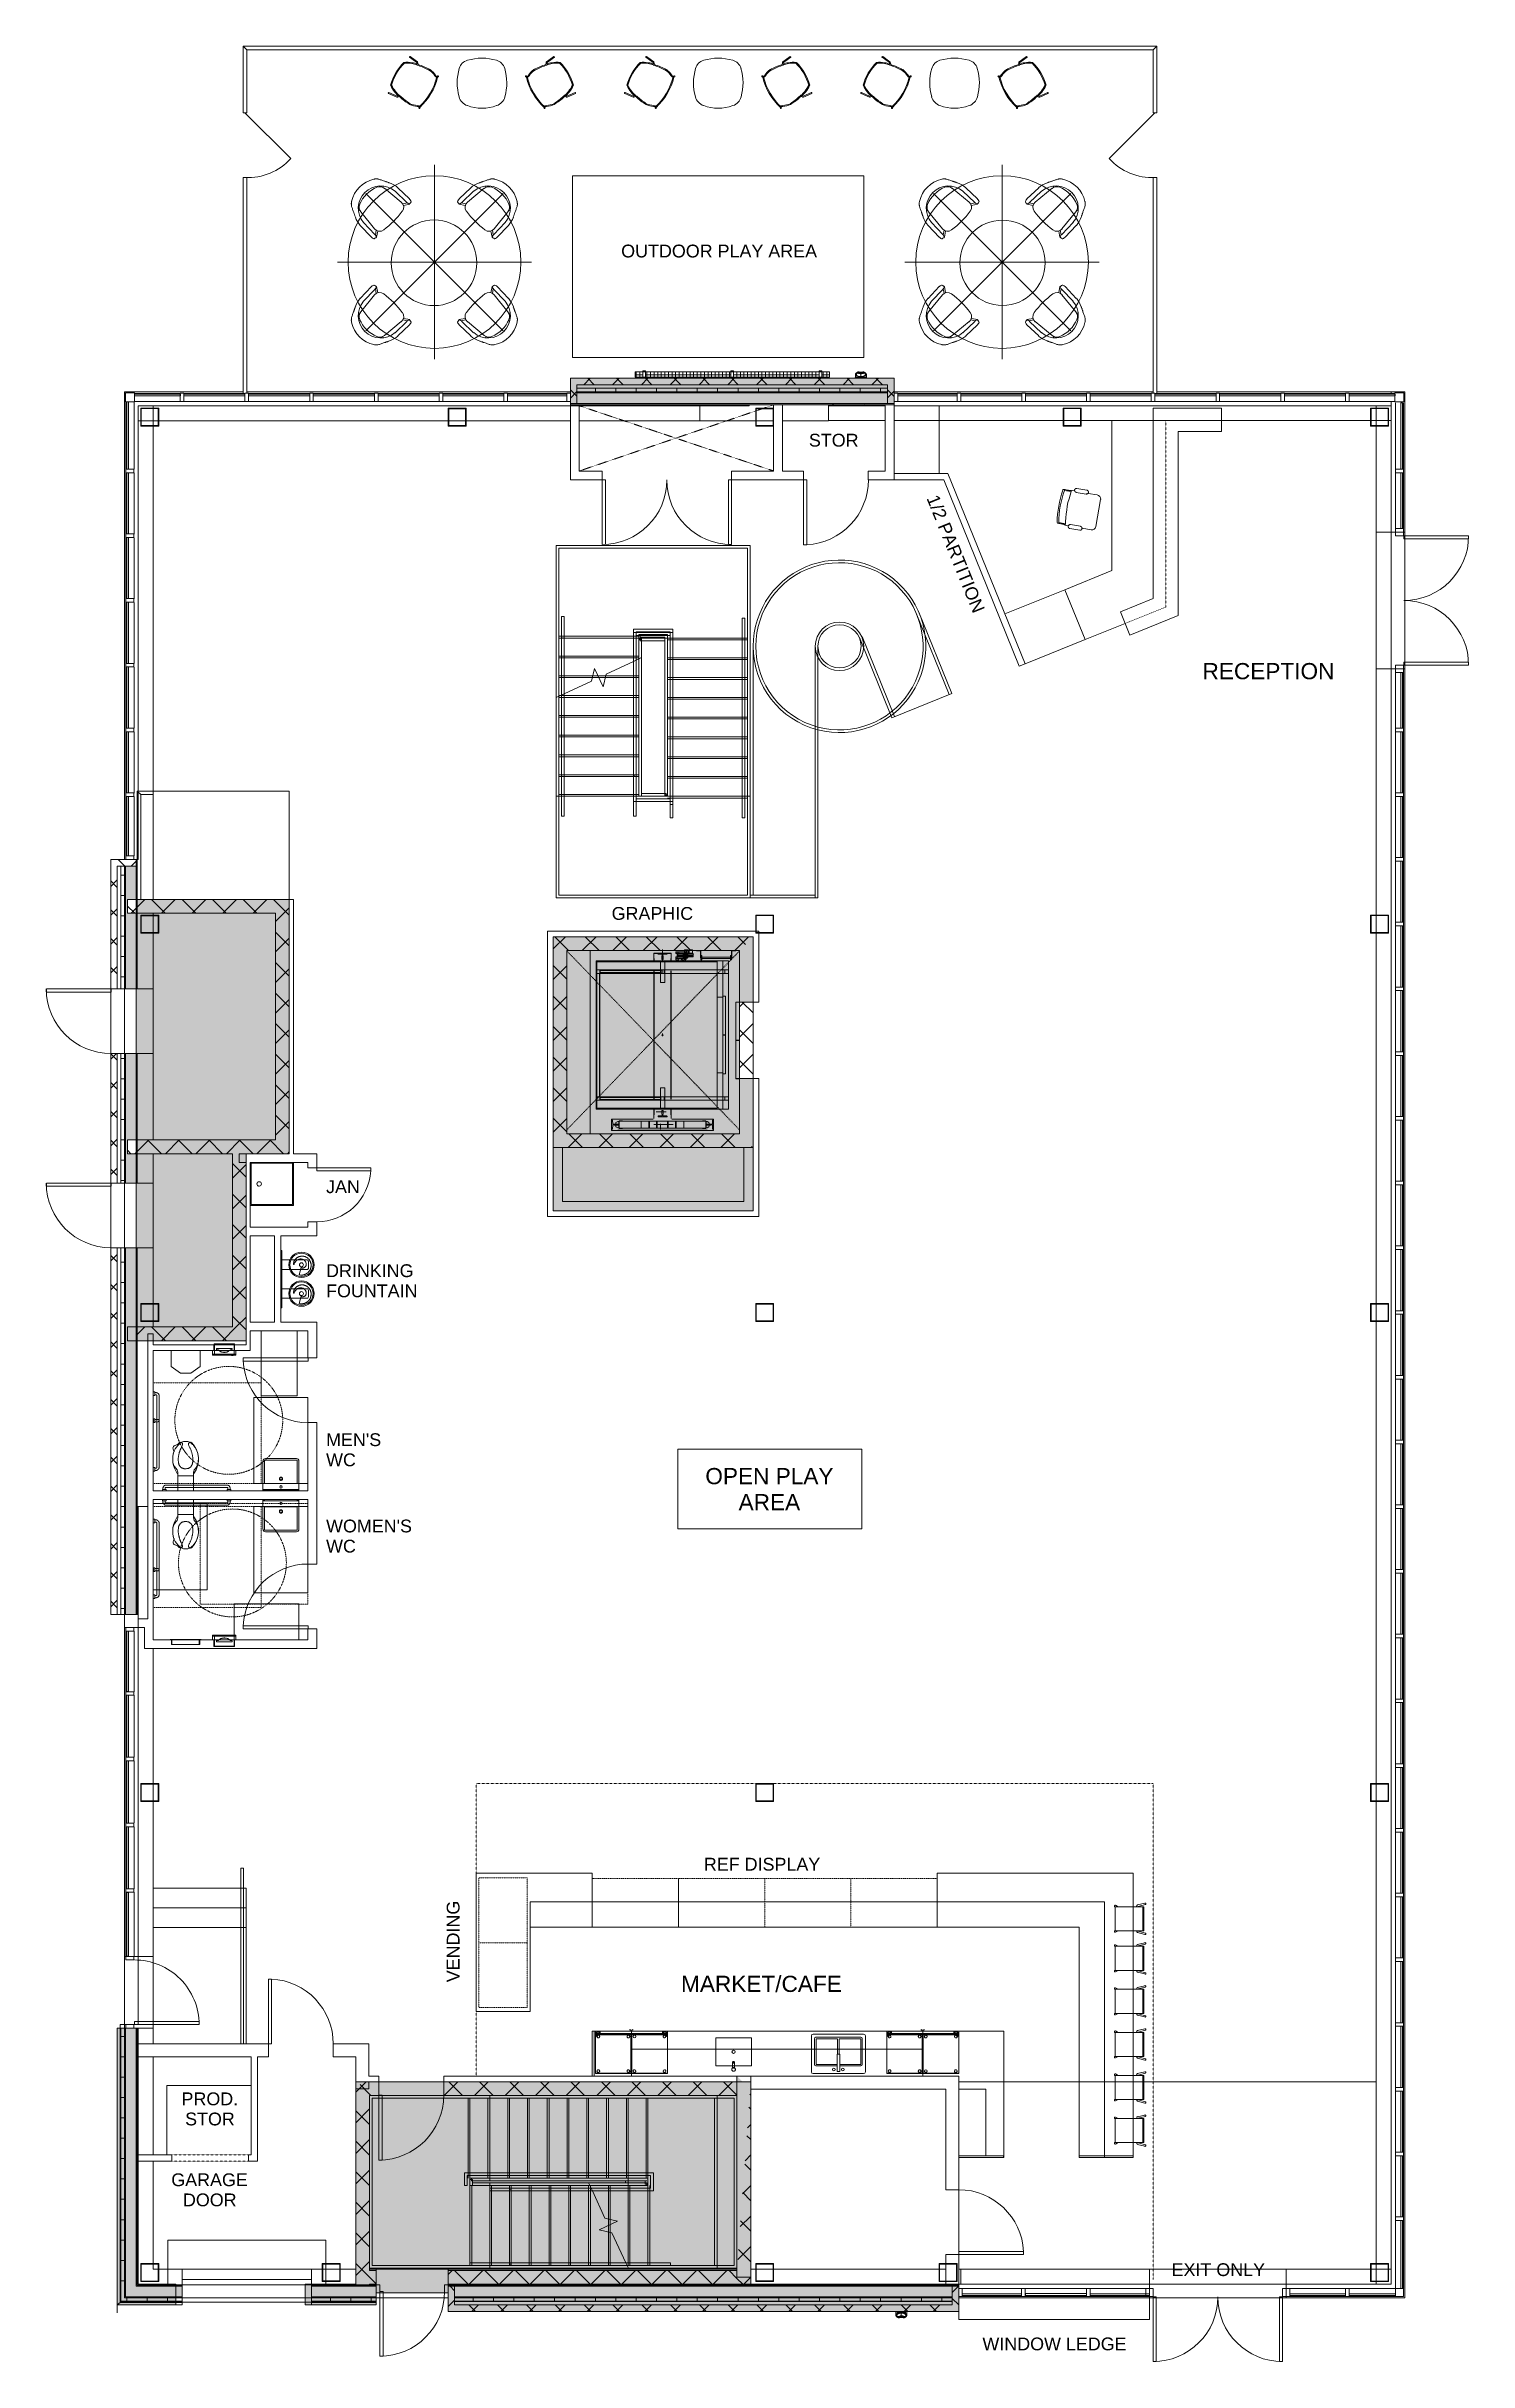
# Model space of a CAD drawing. Header units: inches. Extents: x -430 to 361, y -510 to 778.
import ezdxf

# ---------------------------------------------------------------- set-up
doc = ezdxf.new("R2010")
doc.units = ezdxf.units.IN
doc.header["$MEASUREMENT"] = 0
doc.linetypes.add('Hidden 1_8_', pattern=[0.1875, 0.125, -0.0625])
doc.linetypes.add('Overhead_2_', pattern=[0.15625, 0.09375, -0.0625])
doc.layers.get('0').update_dxf_attribs({"color": 8})
for name, color, linetype, lineweight in [('A-DETL', 8, 'Continuous', 9), ('A-DETL-GENF', 8, 'Continuous', 9), ('A-DETL-HDLN', 8, 'Hidden 1_8_', 9), ('A-DETL-MEDM', 8, 'Continuous', 9), ('A-DETL-THIN', 8, 'Continuous', 9), ('A-DOOR', 8, 'Continuous', 9), ('A-FLOR', 8, 'Continuous', 9), ('A-FLOR-HRAL', 8, 'Continuous', 9), ('A-FLOR-HRAL-MBND', 8, 'Continuous', 9), ('A-FLOR-OVHD', 8, 'Overhead_2_', 9), ('A-GENM', 8, 'Continuous', 9), ('A-GLAZ-CURT', 8, 'Continuous', 9), ('A-GLAZ-CWMG', 8, 'Continuous', 9), ('A-WALL', 8, 'Continuous', 13), ('A-WALL-PATT', 8, 'Continuous', 13), ('G-ANNO-TEXT', 8, 'Continuous', 9), ('I-FURN', 8, 'Continuous', 13), ('I-WALL', 8, 'Continuous', 9), ('P-SANR-FIXT', 8, 'Continuous', 9), ('Q-CASE', 8, 'Continuous', 9), ('Q-SPCQ', 8, 'Continuous', 9), ('S-COLS', 8, 'Continuous', 9), ('S-STRS', 8, 'Continuous', 9), ('S-STRS-MBND', 8, 'Continuous', 9)]:
    doc.layers.add(name, color=color, linetype=linetype, lineweight=lineweight)
doc.styles.add('Arial', font='arial.ttf', dxfattribs={"height": 7.125})
doc.styles.add('Arial_1', font='arial.ttf', dxfattribs={"height": 9})
pattern_1 = [(0, (0, 0), (0, 11.331), []), (90, (0, 0), (-11.331, 7e-16), [])]
pattern_2 = [(0, (0, 0), (0, 4.798), []), (315, (0, 0), (4.798427, 0), [6.786, -6.786]), (45, (0, 0), (4.798427, 0), [6.786, -6.786])]
pattern_3 = [(0, (0, 0), (30.72, 7.68), [1.267, -21.773, 1.267, -21.773, -122.88]), (0, (0, 0), (30.72, 7.68), [-46.08, 1.267, -44.813, 1.267, -21.773, -53.76]), (0, (0, 0), (30.72, 7.68), [-115.2, 1.267, -14.093, 1.267, -37.133]), (120, (11.52, 3.84), (-22.011075, 22.7643), [1.267, -21.773, 1.267, -21.773, -122.88]), (120, (11.52, 3.84), (-22.011075, 22.7643), [-46.08, 1.267, -44.813, 1.267, -21.773, -53.76]), (120, (11.52, 3.84), (-22.011075, 22.7643), [-115.2, 1.267, -14.093, 1.267, -37.133]), (240, (15.36, 19.2), (-8.708925, -30.4443), [1.267, -21.773, 1.267, -21.773, -122.88]), (240, (15.36, 19.2), (-8.708925, -30.4443), [-46.08, 1.267, -44.813, 1.267, -21.773, -53.76]), (240, (15.36, 19.2), (-8.708925, -30.4443), [-115.2, 1.267, -14.093, 1.267, -37.133])]
pattern_4 = [(45, (0, 0), (-8.01223, 8.01223), []), (135, (0, 0), (-8.01223, -8.01223), [])]
pattern_5 = [(45, (0, 0), (-8.48528, 8.48528), []), (135, (0, 0), (-8.48528, -8.48528), [])]

msp = doc.modelspace()

# ---------------------------------------------------------------- texts
at = {"layer": 'G-ANNO-TEXT', "attachment_point": 1}
for s, insert, char_height, width, style in [('OUTDOOR PLAY AREA', (-110.3, 667.9), 7.125, 132.714, 'Arial'), ('STOR', (-5.9, 562.7), 7.12, 33.633, 'Arial'), ('RECEPTION', (213, 435.2), 9, 89.991, 'Arial_1'), ('GRAPHIC', (-115.6, 299.5), 7.12, 55.146, 'Arial'), ('JAN', (-274.4, 147.5), 7.12, 23.028, 'Arial'), ('DRINKING ', (-274.4, 100.8), 7.12, 62.115, 'Arial'), ('FOUNTAIN', (-274.4, 89.6), 7.12, 61.509, 'Arial'), ("MEN'S", (-274.4, 6.8), 7.12, 37.572, 'Arial'), ('WC', (-274.4, -4.4), 7.12, 20.907, 'Arial'), ('OPEN PLAY ', (-63.5, -12.5), 9, 91.506, 'Arial_1'), ('AREA', (-45, -27), 9, 42.117, 'Arial_1'), ("WOMEN'S", (-274.4, -41.2), 7.12, 59.085, 'Arial'), ('WC', (-274.4, -52.4), 7.12, 20.907, 'Arial'), ('REF DISPLAY', (-64.3, -229.3), 7.125, 78.477, 'Arial'), ('MARKET/CAFE', (-77, -294.9), 9, 109.989, 'Arial_1'), ('PROD.', (-354.8, -359.8), 7.12, 38.481, 'Arial'), ('STOR', (-352.8, -371), 7.12, 33.633, 'Arial'), ('GARAGE ', (-360.5, -404.8), 7.12, 55.449, 'Arial'), ('DOOR', (-354, -416), 7.12, 36.36, 'Arial'), ('EXIT ONLY', (195.8, -454.8), 7.12, 62.721, 'Arial'), ('WINDOW LEDGE', (90.6, -496.1), 7.125, 98.778, 'Arial')]:
    msp.add_mtext(s, dxfattribs=dict(at, insert=insert, char_height=char_height, width=width, style=style))
at = {"layer": 'G-ANNO-TEXT', "attachment_point": 1, "style": 'Arial'}
for s, insert, char_height, width, rotation in [('1/2 PARTITION', (66, 529.6), 7.125, 83.931, 292.0491), ('VENDING', (-207.3, -298.5), 7.12, 55.146, 90)]:
    msp.add_mtext(s, dxfattribs=dict(at, insert=insert, char_height=char_height, width=width, rotation=rotation))

# ---------------------------------------------------------------- blocks, each defined once
blk = doc.blocks.new('HSS-Hollow Structural Section-Column - HSS10X10X3_8-762138-Test Fit - First Floor Plan')
at = {"layer": 'S-COLS'}
h = blk.add_hatch(dxfattribs=at)
h.set_pattern_fill('FP_5', color=256, style=0, pattern_type=2)
h.set_pattern_definition([(135, (289.956, 30.487), (-9.5035, -9.5035), []), (135, (275.556, 30.487), (-9.5035, -9.5035), [])])
h.paths.add_polyline_path([(5, -4), (5, 5), (-5, 5), (-5, -5), (5, -5), (5, -4.4)], flags=0)
h.paths.add_polyline_path([(4.7, -3.2), (4.7, -4.7), (-4.7, -4.7), (-4.7, 4.7), (4.7, 4.7)], flags=0)
for p, q in [((5, 5), (-5, 5)), ((-5, 5), (-5, -5)), ((-4.7, -4.7), (-4.7, 4.7)), ((-4.7, 4.7), (4.7, 4.7)), ((4.7, 4.7), (4.7, -4.7)), ((5, -5), (5, 5)), ((-5, -5), (5, -5)), ((4.7, -4.7), (-4.7, -4.7))]:
    blk.add_line(p, q, dxfattribs=at)
blk = doc.blocks.new('HSS-Hollow Structural Section-Column - HSS10X10X3_8-1292112-Test Fit - First Floor Plan')
at = {"layer": 'S-COLS'}
h = blk.add_hatch(dxfattribs=at)
h.set_pattern_fill('FP_6', color=256, style=0, pattern_type=2)
h.set_pattern_definition([(315, (-289.956, 311.513), (9.5035, 9.5035), []), (315, (-275.556, 311.513), (9.5035, 9.5035), [])])
h.paths.add_polyline_path([(-5, 2), (-5, -5), (5, -5), (5, 5), (-5, 5)], flags=0)
h.paths.add_polyline_path([(-4.7, 4.7), (4.7, 4.7), (4.7, -4.7), (-4.7, -4.7), (-4.7, 2)], flags=0)
for p, q in [((5, 5), (-5, 5)), ((-5, 5), (-5, -5)), ((-4.7, -4.7), (-4.7, 4.7)), ((-4.7, 4.7), (4.7, 4.7)), ((4.7, 4.7), (4.7, -4.7)), ((5, -5), (5, 5)), ((-5, -5), (5, -5)), ((4.7, -4.7), (-4.7, -4.7))]:
    blk.add_line(p, q, dxfattribs=at)
blk = doc.blocks.new('HSS-Hollow Structural Section-Column - HSS10X10X3_8-762141-Test Fit - First Floor Plan')
at = {"layer": 'S-COLS'}
h = blk.add_hatch(dxfattribs=at)
h.set_pattern_fill('FP_7', color=256, style=0, pattern_type=2)
h.set_pattern_definition([(135, (571.956, -311.513), (-9.50352, -9.50352), []), (135, (557.556, -311.513), (-9.50352, -9.50352), [])])
h.paths.add_polyline_path([(5, -2), (5, 5), (-5, 5), (-5, -5), (5, -5), (5, -4.6)], flags=0)
h.paths.add_polyline_path([(4.7, -4.7), (-4.7, -4.7), (-4.7, 4.7), (4.7, 4.7), (4.7, -4.3)], flags=0)
for p, q in [((5, 5), (-5, 5)), ((-5, 5), (-5, -5)), ((-4.7, -4.7), (-4.7, 4.7)), ((-4.7, 4.7), (4.7, 4.7)), ((4.7, 4.7), (4.7, -4.7)), ((5, -5), (5, 5)), ((-5, -5), (5, -5)), ((4.7, -4.7), (-4.7, -4.7))]:
    blk.add_line(p, q, dxfattribs=at)
blk = doc.blocks.new('HSS-Hollow Structural Section-Column - HSS10X10X3_8-762139-Test Fit - First Floor Plan')
at = {"layer": 'S-COLS'}
h = blk.add_hatch(dxfattribs=at)
h.set_pattern_fill('FP_8', color=256, style=0, pattern_type=2)
h.set_pattern_definition([(135, (571.956, 30.487), (-9.5035, -9.5035), []), (135, (557.556, 30.487), (-9.5035, -9.5035), [])])
h.paths.add_polyline_path([(5, 4.651), (5, 5), (-5, 5), (-5, -5), (5, -5), (5, -4.651)], flags=0)
h.paths.add_polyline_path([(4.651, -4.651), (-4.651, -4.651), (-4.651, 4.651), (4.651, 4.651)], flags=0)
for p, q in [((5, 5), (-5, 5)), ((-5, 5), (-5, -5)), ((-4.651, -4.651), (-4.651, 4.651)), ((-4.651, 4.651), (4.651, 4.651)), ((4.651, 4.651), (4.651, -4.651)), ((5, -5), (5, 5)), ((-5, -5), (5, -5)), ((4.651, -4.651), (-4.651, -4.651))]:
    blk.add_line(p, q, dxfattribs=at)
blk = doc.blocks.new('HSS-Hollow Structural Section-Column - HSS10X10X3_8-1292710-Test Fit - First Floor Plan')
at = {"layer": 'S-COLS'}
h = blk.add_hatch(dxfattribs=at)
h.set_pattern_fill('FP_9', color=256, style=0, pattern_type=2)
h.set_pattern_definition([(135, (571.956, 372.487), (-9.50352, -9.50352), []), (135, (557.556, 372.487), (-9.50352, -9.50352), [])])
h.paths.add_polyline_path([(5, 3.7), (5, 5), (-5, 5), (-5, -5), (5, -5), (5, 2)], flags=0)
h.paths.add_polyline_path([(4.7, 4.1), (4.7, -4.7), (-4.7, -4.7), (-4.7, 4.7), (4.7, 4.7)], flags=0)
for p, q in [((5, 5), (-5, 5)), ((-5, 5), (-5, -5)), ((-4.7, -4.7), (-4.7, 4.7)), ((-4.7, 4.7), (4.7, 4.7)), ((4.7, 4.7), (4.7, -4.7)), ((5, -5), (5, 5)), ((-5, -5), (5, -5)), ((4.7, -4.7), (-4.7, -4.7))]:
    blk.add_line(p, q, dxfattribs=at)
blk = doc.blocks.new('HSS-Hollow Structural Section-Column - HSS10X10X3_8-V9-Test Fit - First Floor Plan')
at = {"layer": 'S-COLS'}
h = blk.add_hatch(dxfattribs=at)
h.set_pattern_fill('FP_10', color=256, style=0, pattern_type=2)
h.set_pattern_definition([(315, (-73.956, -372.487), (9.5035, 9.5035), []), (315, (-59.556, -372.487), (9.5035, 9.5035), [])])
h.paths.add_polyline_path([(-5, -5), (5, -5), (5, 5), (-5, 5), (-5, -2)], flags=0)
h.paths.add_polyline_path([(-4.651, 4.651), (4.651, 4.651), (4.651, -4.651), (-4.651, -4.651), (-4.651, 1.05)], flags=0)
for p, q in [((5, 5), (-5, 5)), ((-5, 5), (-5, -5)), ((-4.651, -4.651), (-4.651, 4.651)), ((-4.651, 4.651), (4.651, 4.651)), ((4.651, 4.651), (4.651, -4.651)), ((5, -5), (5, 5)), ((-5, -5), (5, -5)), ((4.651, -4.651), (-4.651, -4.651))]:
    blk.add_line(p, q, dxfattribs=at)
blk = doc.blocks.new('HSS-Hollow Structural Section-Column - HSS10X10X3_8-V10-Test Fit - First Floor Plan')
at = {"layer": 'S-COLS'}
h = blk.add_hatch(dxfattribs=at)
h.set_pattern_fill('FP_11', color=256, style=0, pattern_type=2)
h.set_pattern_definition([(315, (-73.956, -30.487), (9.5035, 9.5035), []), (315, (-59.556, -30.487), (9.5035, 9.5035), [])])
h.paths.add_polyline_path([(-5, -5), (5, -5), (5, 5), (-5, 5)], flags=0)
h.paths.add_polyline_path([(-4.651, 4.651), (4.651, 4.651), (4.651, -4.651), (-4.651, -4.651)], flags=0)
for p, q in [((5, 5), (-5, 5)), ((-5, 5), (-5, -5)), ((-4.651, -4.651), (-4.651, 4.651)), ((-4.651, 4.651), (4.651, 4.651)), ((4.651, 4.651), (4.651, -4.651)), ((5, -5), (5, 5)), ((-5, -5), (5, -5)), ((4.651, -4.651), (-4.651, -4.651))]:
    blk.add_line(p, q, dxfattribs=at)
blk = doc.blocks.new('HSS-Hollow Structural Section-Column - HSS10X10X3_8-762142-Test Fit - First Floor Plan')
at = {"layer": 'S-COLS'}
h = blk.add_hatch(dxfattribs=at)
h.set_pattern_fill('FP_12', color=256, style=0, pattern_type=2)
h.set_pattern_definition([(315, (-73.956, 311.513), (9.5035, 9.5035), []), (315, (-59.556, 311.513), (9.5035, 9.5035), [])])
h.paths.add_polyline_path([(-5, -3), (-5, -5), (5, -5), (5, 5), (-5, 5), (-5, 2)], flags=0)
h.paths.add_polyline_path([(-4.7, -3), (-4.7, 4.7), (4.7, 4.7), (4.7, -4.7), (-4.7, -4.7)], flags=0)
for p, q in [((5, 5), (-5, 5)), ((-5, 5), (-5, -5)), ((-4.7, -4.7), (-4.7, 4.7)), ((-4.7, 4.7), (4.7, 4.7)), ((4.7, 4.7), (4.7, -4.7)), ((5, -5), (5, 5)), ((-5, -5), (5, -5)), ((4.7, -4.7), (-4.7, -4.7))]:
    blk.add_line(p, q, dxfattribs=at)
blk = doc.blocks.new('HSS-Hollow Structural Section-Column - HSS10X10X3_8-762143-Test Fit - First Floor Plan')
at = {"layer": 'S-COLS'}
h = blk.add_hatch(dxfattribs=at)
h.set_pattern_fill('FP_13', color=256, style=0, pattern_type=2)
h.set_pattern_definition([(315, (193.044, -30.487), (9.5035, 9.5035), []), (315, (207.444, -30.487), (9.5035, 9.5035), [])])
h.paths.add_polyline_path([(-5, -4.651), (-5, -5), (5, -5), (5, 5), (-5, 5), (-5, 4.651)], flags=0)
h.paths.add_polyline_path([(-4.651, 4.651), (4.651, 4.651), (4.651, -4.651), (-4.651, -4.651)], flags=0)
for p, q in [((5, 5), (-5, 5)), ((-5, 5), (-5, -5)), ((-4.651, -4.651), (-4.651, 4.651)), ((-4.651, 4.651), (4.651, 4.651)), ((4.651, 4.651), (4.651, -4.651)), ((5, -5), (5, 5)), ((-5, -5), (5, -5)), ((4.651, -4.651), (-4.651, -4.651))]:
    blk.add_line(p, q, dxfattribs=at)
blk = doc.blocks.new('HSS-Hollow Structural Section-Column - HSS10X10X3_8-762144-Test Fit - First Floor Plan')
at = {"layer": 'S-COLS'}
h = blk.add_hatch(dxfattribs=at)
h.set_pattern_fill('FP_14', color=256, style=0, pattern_type=2)
h.set_pattern_definition([(315, (193.044, 311.513), (9.5035, 9.5035), []), (315, (207.444, 311.513), (9.5035, 9.5035), [])])
h.paths.add_polyline_path([(-5, -5), (5, -5), (5, 5), (-5, 5), (-5, -4.651)], flags=0)
h.paths.add_polyline_path([(-4.651, -0.505), (-4.651, 4.651), (4.651, 4.651), (4.651, -4.651), (-4.651, -4.651)], flags=0)
for p, q in [((5, 5), (-5, 5)), ((-5, 5), (-5, -5)), ((-4.651, -4.651), (-4.651, 4.651)), ((-4.651, 4.651), (4.651, 4.651)), ((4.651, 4.651), (4.651, -4.651)), ((5, -5), (5, 5)), ((-5, -5), (5, -5)), ((4.651, -4.651), (-4.651, -4.651))]:
    blk.add_line(p, q, dxfattribs=at)
blk = doc.blocks.new('HSS-Hollow Structural Section-Column - HSS10X10X3_8-V11-Test Fit - First Floor Plan')
at = {"layer": 'S-COLS'}
h = blk.add_hatch(dxfattribs=at)
h.set_pattern_fill('FP_15', color=256, style=0, pattern_type=2)
h.set_pattern_definition([(135, (-193.044, 372.487), (-9.5035, -9.5035), []), (135, (-207.444, 372.487), (-9.5035, -9.5035), [])])
h.paths.add_polyline_path([(5, 2), (5, 5), (-5, 5), (-5, -5), (5, -5), (5, -4.651)], flags=0)
h.paths.add_polyline_path([(4.651, 2), (4.651, -4.651), (-4.651, -4.651), (-4.651, 4.651), (4.651, 4.651)], flags=0)
for p, q in [((5, 5), (-5, 5)), ((-5, 5), (-5, -5)), ((-4.651, -4.651), (-4.651, 4.651)), ((-4.651, 4.651), (4.651, 4.651)), ((4.651, 4.651), (4.651, -4.651)), ((5, -5), (5, 5)), ((-5, -5), (5, -5)), ((4.651, -4.651), (-4.651, -4.651))]:
    blk.add_line(p, q, dxfattribs=at)
blk = doc.blocks.new('HSS-Hollow Structural Section-Column - HSS10X10X3_8-V12-Test Fit - First Floor Plan')
at = {"layer": 'S-COLS'}
h = blk.add_hatch(dxfattribs=at)
h.set_pattern_fill('FP_16', color=256, style=0, pattern_type=2)
h.set_pattern_definition([(315, (460.044, -372.487), (9.50352, 9.50352), []), (315, (474.444, -372.487), (9.50352, 9.50352), [])])
h.paths.add_polyline_path([(-5, 5), (-5, -5), (5, -5), (5, 5), (-4.7, 5)], flags=0)
h.paths.add_polyline_path([(-4.7, -4.7), (-4.7, 4.7), (4.7, 4.7), (4.7, -4.7), (-3.9, -4.7)], flags=0)
for p, q in [((5, 5), (-5, 5)), ((-5, 5), (-5, -5)), ((-4.7, -4.7), (-4.7, 4.7)), ((-4.7, 4.7), (4.7, 4.7)), ((4.7, 4.7), (4.7, -4.7)), ((5, -5), (5, 5)), ((-5, -5), (5, -5)), ((4.7, -4.7), (-4.7, -4.7))]:
    blk.add_line(p, q, dxfattribs=at)
blk = doc.blocks.new('HSS-Hollow Structural Section-Column - HSS10X10X3_8-762145-Test Fit - First Floor Plan')
at = {"layer": 'S-COLS'}
h = blk.add_hatch(dxfattribs=at)
h.set_pattern_fill('FP_17', color=256, style=0, pattern_type=2)
h.set_pattern_definition([(315, (460.044, -30.487), (9.5035, 9.5035), []), (315, (474.444, -30.487), (9.5035, 9.5035), [])])
h.paths.add_polyline_path([(-5, 5), (-5, -5), (5, -5), (5, 5), (-4.651, 5)], flags=0)
h.paths.add_polyline_path([(-4.651, -4.651), (-4.651, 4.651), (4.651, 4.651), (4.651, -4.651), (-2.563, -4.651)], flags=0)
for p, q in [((5, 5), (-5, 5)), ((-5, 5), (-5, -5)), ((-4.651, -4.651), (-4.651, 4.651)), ((-4.651, 4.651), (4.651, 4.651)), ((4.651, 4.651), (4.651, -4.651)), ((5, -5), (5, 5)), ((-5, -5), (5, -5)), ((4.651, -4.651), (-4.651, -4.651))]:
    blk.add_line(p, q, dxfattribs=at)
blk = doc.blocks.new('HSS-Hollow Structural Section-Column - HSS10X10X3_8-762146-Test Fit - First Floor Plan')
at = {"layer": 'S-COLS'}
h = blk.add_hatch(dxfattribs=at)
h.set_pattern_fill('FP_18', color=256, style=0, pattern_type=2)
h.set_pattern_definition([(315, (460.044, 311.513), (9.5035, 9.5035), []), (315, (474.444, 311.513), (9.5035, 9.5035), [])])
h.paths.add_polyline_path([(-5, 5), (-5, -5), (5, -5), (5, 5), (-4.7, 5)], flags=0)
h.paths.add_polyline_path([(-4.7, 2), (-4.7, 4.7), (4.7, 4.7), (4.7, -4.7), (-4.7, -4.7), (-4.7, 2)], flags=0)
for p, q in [((5, 5), (-5, 5)), ((-5, 5), (-5, -5)), ((-4.7, -4.7), (-4.7, 4.7)), ((-4.7, 4.7), (4.7, 4.7)), ((4.7, 4.7), (4.7, -4.7)), ((5, -5), (5, 5)), ((-5, -5), (5, -5)), ((4.7, -4.7), (-4.7, -4.7))]:
    blk.add_line(p, q, dxfattribs=at)
blk = doc.blocks.new('AA_Interior_Door_Flush_single - 36_ x 84-1579720-Test Fit - First Floor Plan')
at = {"layer": 'A-DETL-MEDM'}
for p, q in [((16.2, 43.2), (16.2, 7.2)), ((18, 43.2), (16.2, 43.2)), ((18, 7.2), (18, 43.2)), ((16.2, 7.2), (18, 7.2))]:
    blk.add_line(p, q, dxfattribs=at)
at = {"layer": 'A-DOOR'}
blk.add_arc((18, 7.3), 36, 90.0078, 180, dxfattribs=at)
blk = doc.blocks.new('Elevator Door-Center - 42_ x 96_-711840-Test Fit - First Floor Plan')
at = {"layer": 'Q-SPCQ'}
for p, q in [((-4, 5.8), (-25.2, 5.8)), ((-25.2, 5.8), (-4, 5.8)), ((-25.2, 5.8), (-25.2, 3.8)), ((-25.2, 5.8), (-25.2, 3.8)), ((-4, 3.8), (-25.2, 3.8)), ((-4, 3.8), (-4, 5.8)), ((-4, 5.8), (-4, 3.8)), ((-3.8, 5.8), (17.3, 5.8)), ((17.3, 5.8), (-3.8, 5.8)), ((-3.8, 3.8), (-3.8, 5.8)), ((-3.8, 5.8), (-3.8, 3.8)), ((17.3, 3.8), (-3.8, 3.8)), ((17.3, 5.8), (17.3, 3.8)), ((17.3, 5.8), (17.3, 3.8))]:
    blk.add_line(p, q, dxfattribs=at)
blk = doc.blocks.new('AA_Interior_Door_Narrow_Vision_single - 36_ x 84_ 90 MIN-1540924-Test Fit - First Floor Plan')
at = {"layer": 'A-DETL-MEDM'}
for p, q in [((16.2, 39.7), (16.2, 3.7)), ((18, 39.7), (16.2, 39.7)), ((18, 3.7), (18, 39.7)), ((16.2, 3.7), (18, 3.7))]:
    blk.add_line(p, q, dxfattribs=at)
at = {"layer": 'A-DOOR'}
blk.add_arc((18, 3.7), 36, 90.0078, 180, dxfattribs=at)
blk = doc.blocks.new('Overhead-Rolling - 8_ x 6_-0_-1586061-Test Fit - First Floor Plan')
at = {"layer": 'A-DOOR'}
for p, q in [((-44, -4.8125), (-44, -29.8125)), ((-44, -4.8125), (44, -4.8125)), ((36, -4.8125), (-36, -4.8125)), ((-36, -4.8125), (-36, -7.8125)), ((-36, -7.8125), (-36, -4.8125)), ((-36, -4.8125), (36, -4.8125)), ((-36, -7.8125), (36, -7.8125)), ((36, -7.8125), (-36, -7.8125)), ((36, -7.8125), (36, -4.8125)), ((36, -4.8125), (36, -7.8125)), ((44, -4.8125), (44, -29.8125)), ((-44, -29.8125), (44, -29.8125))]:
    blk.add_line(p, q, dxfattribs=at)
blk = doc.blocks.new('System Panel - Glazed-1559581-Test Fit - First Floor Plan')
at = {"layer": 'A-GLAZ-CURT'}
for p, q in [((18.5, 1.75), (-18.5, 1.75)), ((-18.5, 1.75), (-18.5, 0.75)), ((-18.5, 0.75), (18.5, 0.75)), ((18.5, 0.75), (18.5, 1.75))]:
    blk.add_line(p, q, dxfattribs=at)
blk = doc.blocks.new('Rectangular Mullion - 2_ x 4_5_ rectangular-1209595-Test Fit - First Floor Plan')
at = {"layer": 'A-GLAZ-CWMG'}
for p, q in [((320.3, 543), (320.3, 580)), ((324.8, 543), (324.8, 580))]:
    blk.add_line(p, q, dxfattribs=at)
blk = doc.blocks.new('Quad Corner Mullion - 5_ x 5_ Quad Corner-1559582-Test Fit - First Floor Plan')
at = {"layer": 'A-GLAZ-CWMG'}
for p, q in [((2.5, 2.5), (-2.5, 2.5)), ((-2.5, 2.5), (-2.5, -2.5)), ((2.5, -2.5), (2.5, 2.5)), ((-2.5, -2.5), (2.5, -2.5))]:
    blk.add_line(p, q, dxfattribs=at)
blk = doc.blocks.new('System Panel - Glazed-1559435-Test Fit - First Floor Plan')
at = {"layer": 'A-GLAZ-CURT'}
for p, q in [((12.75, 1.75), (-12.75, 1.75)), ((-12.75, 1.75), (-12.75, 0.75)), ((-12.75, 0.75), (12.75, 0.75)), ((12.75, 0.75), (12.75, 1.75))]:
    blk.add_line(p, q, dxfattribs=at)
blk = doc.blocks.new('System Panel - Glazed-1559434-Test Fit - First Floor Plan')
at = {"layer": 'A-GLAZ-CURT'}
for p, q in [((17, 1.75), (-17, 1.75)), ((-17, 1.75), (-17, 0.75)), ((-17, 0.75), (17, 0.75)), ((17, 0.75), (17, 1.75))]:
    blk.add_line(p, q, dxfattribs=at)
blk = doc.blocks.new('System Panel - Glazed-1559433-Test Fit - First Floor Plan')
at = {"layer": 'A-GLAZ-CURT'}
for p, q in [((16.5, 1.75), (-16.5, 1.75)), ((-16.5, 1.75), (-16.5, 0.75)), ((-16.5, 0.75), (16.5, 0.75)), ((16.5, 0.75), (16.5, 1.75))]:
    blk.add_line(p, q, dxfattribs=at)
blk = doc.blocks.new('Rectangular Mullion - 2_ x 4_5_ rectangular-868455-Test Fit - First Floor Plan')
at = {"layer": 'A-GLAZ-CWMG'}
for p, q in [((-355.5, 585.2), (-381, 585.2)), ((-355.5, 580.7), (-381, 580.7))]:
    blk.add_line(p, q, dxfattribs=at)
blk = doc.blocks.new('Rectangular Mullion - 2_ x 4_5_ rectangular-868436-Test Fit - First Floor Plan')
at = {"layer": 'A-GLAZ-CWMG'}
for p, q in [((-320.5, 585.2), (-353.5, 585.2)), ((-319.5, 580.7), (-353.5, 580.7))]:
    blk.add_line(p, q, dxfattribs=at)
blk = doc.blocks.new('Rectangular Mullion - 2_ x 4_5_ rectangular-V13-Test Fit - First Floor Plan')
at = {"layer": 'A-GLAZ-CWMG'}
for p, q in [((-283.5, 585.2), (-317.5, 585.2)), ((-283.5, 580.7), (-317.5, 580.7))]:
    blk.add_line(p, q, dxfattribs=at)
blk = doc.blocks.new('Rectangular Mullion - 2_ x 4_5_ rectangular-868431-Test Fit - First Floor Plan')
at = {"layer": 'A-GLAZ-CWMG'}
for p, q in [((-140.5, 585.2), (-173.5, 585.2)), ((-140.5, 580.7), (-173.5, 580.7))]:
    blk.add_line(p, q, dxfattribs=at)
blk = doc.blocks.new('Rectangular Mullion - 2_ x 4_5_ rectangular-1559583-Test Fit - First Floor Plan')
at = {"layer": 'A-GLAZ-CWMG'}
for p, q in [((-2, 2.25), (0, 2.25)), ((-2, -2.25), (-2, 2.25)), ((0, 2.25), (0, -2.25)), ((0, -2.25), (-2, -2.25))]:
    blk.add_line(p, q, dxfattribs=at)
blk = doc.blocks.new('Rectangular Mullion - 2_ x 4_5_ rectangular-866088-Test Fit - First Floor Plan')
at = {"layer": 'A-GLAZ-CWMG'}
for p, q in [((76.5, 585.2), (43.5, 585.2)), ((76.5, 580.7), (43.5, 580.7))]:
    blk.add_line(p, q, dxfattribs=at)
blk = doc.blocks.new('Rectangular Mullion - 2_ x 4_5_ rectangular-866089-Test Fit - First Floor Plan')
at = {"layer": 'A-GLAZ-CWMG'}
for p, q in [((112.5, 585.2), (78.5, 585.2)), ((112.5, 580.7), (78.5, 580.7))]:
    blk.add_line(p, q, dxfattribs=at)
blk = doc.blocks.new('Rectangular Mullion - 2_ x 4_5_ rectangular-V14-Test Fit - First Floor Plan')
at = {"layer": 'A-GLAZ-CWMG'}
for p, q in [((220.5, 580.7), (186.5, 580.7)), ((220.5, 585.2), (187.5, 585.2))]:
    blk.add_line(p, q, dxfattribs=at)
blk = doc.blocks.new('Rectangular Mullion - 2_ x 4_5_ rectangular-1186797-Test Fit - First Floor Plan')
at = {"layer": 'A-GLAZ-CWMG'}
for p, q in [((320, 585.2), (294.5, 585.2)), ((320, 580.7), (294.5, 580.7))]:
    blk.add_line(p, q, dxfattribs=at)
blk = doc.blocks.new('Quad Corner Mullion - 5_ x 5_ Quad Corner-1651907-Test Fit - First Floor Plan')
at = {"layer": 'A-GLAZ-CWMG'}
for p, q in [((2.5, 2.5), (-2.5, 2.5)), ((-2.5, 2.5), (-2.5, -2.5)), ((2.5, -2.5), (2.5, 2.5)), ((-2.5, -2.5), (2.5, -2.5))]:
    blk.add_line(p, q, dxfattribs=at)
blk = doc.blocks.new('System Panel - Glazed-1826044-Test Fit - First Floor Plan')
at = {"layer": 'A-GLAZ-CURT'}
for p, q in [((16.78125, -0.75), (-16.78125, -0.75)), ((-16.78125, -0.75), (-16.78125, -1.75)), ((-16.78125, -1.75), (16.78125, -1.75)), ((16.78125, -1.75), (16.78125, -0.75))]:
    blk.add_line(p, q, dxfattribs=at)
blk = doc.blocks.new('System Panel - Glazed-1676776-Test Fit - First Floor Plan')
at = {"layer": 'A-GLAZ-CURT'}
for p, q in [((17.28125, -0.75), (-17.28125, -0.75)), ((-17.28125, -0.75), (-17.28125, -1.75)), ((-17.28125, -1.75), (17.28125, -1.75)), ((17.28125, -1.75), (17.28125, -0.75))]:
    blk.add_line(p, q, dxfattribs=at)
blk = doc.blocks.new('System Panel - Glazed-1676777-Test Fit - First Floor Plan')
at = {"layer": 'A-GLAZ-CURT'}
for p, q in [((17.78125, -0.75), (-17.78125, -0.75)), ((-17.78125, -0.75), (-17.78125, -1.75)), ((-17.78125, -1.75), (17.78125, -1.75)), ((17.78125, -1.75), (17.78125, -0.75))]:
    blk.add_line(p, q, dxfattribs=at)
blk = doc.blocks.new('Rectangular Mullion - 2_ x 4_5_ rectangular-1826041-Test Fit - First Floor Plan')
at = {"layer": 'A-GLAZ-CWMG'}
for p, q in [((-385.7, -106.1), (-385.7, -103.3)), ((-381.2, -106.1), (-381.2, -103.3))]:
    blk.add_line(p, q, dxfattribs=at)
blk = doc.blocks.new('Rectangular Mullion - 2_ x 4_5_ rectangular-1676767-Test Fit - First Floor Plan')
at = {"layer": 'A-GLAZ-CWMG'}
for p, q in [((-385.7, -246.5), (-385.7, -212)), ((-381.2, -246.5), (-381.2, -212))]:
    blk.add_line(p, q, dxfattribs=at)
blk = doc.blocks.new('Rectangular Mullion - 2_ x 4_5_ rectangular-1676768-Test Fit - First Floor Plan')
at = {"layer": 'A-GLAZ-CWMG'}
for p, q in [((-385.7, -284.1), (-385.7, -248.5)), ((-381.2, -284.1), (-381.2, -248.5))]:
    blk.add_line(p, q, dxfattribs=at)
blk = doc.blocks.new('Rectangular Mullion - 2_ x 4_5_ rectangular-1559451-Test Fit - First Floor Plan')
at = {"layer": 'A-GLAZ-CWMG'}
for p, q in [((-2, 2.25), (0, 2.25)), ((-2, -2.25), (-2, 2.25)), ((0, 2.25), (0, -2.25)), ((0, -2.25), (-2, -2.25))]:
    blk.add_line(p, q, dxfattribs=at)
blk = doc.blocks.new('System Panel - Glazed-1559471-Test Fit - First Floor Plan')
at = {"layer": 'A-GLAZ-CURT'}
for p, q in [((15.5, -0.8), (-15.5, -0.8)), ((-15.5, -0.8), (-15.5, -1.8)), ((-15.5, -1.8), (15.5, -1.8)), ((15.5, -1.8), (15.5, -0.8))]:
    blk.add_line(p, q, dxfattribs=at)
blk = doc.blocks.new('Rectangular Mullion - 2_ x 4_5_ rectangular-1307541-Test Fit - First Floor Plan')
at = {"layer": 'A-GLAZ-CWMG'}
for p, q in [((292.5, -468.8), (261.5, -468.8)), ((292.5, -473.3), (261.5, -473.3))]:
    blk.add_line(p, q, dxfattribs=at)
blk = doc.blocks.new('Rectangular Mullion - 2_ x 4_5_ rectangular-1559452-Test Fit - First Floor Plan')
at = {"layer": 'A-GLAZ-CWMG'}
for p, q in [((0, 2.25), (-2, 2.25)), ((-2, 2.25), (-2, -2.25)), ((0, -2.25), (0, 2.25)), ((-2, -2.25), (0, -2.25))]:
    blk.add_line(p, q, dxfattribs=at)
blk = doc.blocks.new('Rectangular Mullion - 2_ x 4_5_ rectangular-1559542-Test Fit - First Floor Plan')
at = {"layer": 'A-GLAZ-CWMG'}
for p, q in [((-2, 2.25), (0, 2.25)), ((-2, -2.25), (-2, 2.25)), ((0, 2.25), (0, -2.25)), ((0, -2.25), (-2, -2.25))]:
    blk.add_line(p, q, dxfattribs=at)
blk = doc.blocks.new('Rectangular Mullion - 2_ x 4_5_ rectangular-1559436-Test Fit - First Floor Plan')
at = {"layer": 'A-GLAZ-CWMG'}
for p, q in [((0, 2.25), (-2, 2.25)), ((-2, 2.25), (-2, -2.25)), ((0, -2.25), (0, 2.25)), ((-2, -2.25), (0, -2.25))]:
    blk.add_line(p, q, dxfattribs=at)
blk = doc.blocks.new('Rectangular Mullion - 2_ x 4_5_ rectangular-1559632-Test Fit - First Floor Plan')
at = {"layer": 'A-GLAZ-CWMG'}
for p, q in [((0, 2.25), (-2, 2.25)), ((-2, 2.25), (-2, -2.25)), ((0, -2.25), (0, 2.25)), ((-2, -2.25), (0, -2.25))]:
    blk.add_line(p, q, dxfattribs=at)
blk = doc.blocks.new('AA-Curtain_Wall_Door-Single-Flush - Flush 90min-1673198-Test Fit - First Floor Plan')
at = {"layer": 'A-DETL-GENF'}
for p, q in [((-18, -1.5), (-16.2, -1.5)), ((-18, -37.5), (-18, -1.5)), ((-16.2, -1.5), (-16.2, -37.5)), ((-16.2, -37.5), (-18, -37.5))]:
    blk.add_line(p, q, dxfattribs=at)
at = {"layer": 'A-DOOR'}
blk.add_arc((-18, -1.5), 36, 270, 0, dxfattribs=at)
blk = doc.blocks.new('Rectangular Mullion - 2_ x 4_5_ rectangular-1673200-Test Fit - First Floor Plan')
at = {"layer": 'A-GLAZ-CWMG'}
for p, q in [((-2, 2.25), (0, 2.25)), ((-2, -2.25), (-2, 2.25)), ((0, 2.25), (0, -2.25)), ((0, -2.25), (-2, -2.25))]:
    blk.add_line(p, q, dxfattribs=at)
blk = doc.blocks.new('AA-Curtain_Wall_Door-Single-Flush - Flush-1559643-Test Fit - First Floor Plan')
at = {"layer": 'A-DETL-GENF'}
for p, q in [((-18, -2.5), (-16.25, -2.5)), ((-18, -38.5), (-18, -2.5)), ((-16.25, -2.5), (-16.25, -38.5)), ((-16.25, -38.5), (-18, -38.5))]:
    blk.add_line(p, q, dxfattribs=at)
at = {"layer": 'A-DOOR'}
blk.add_arc((-18, -2.5), 36, 270, 0, dxfattribs=at)
blk = doc.blocks.new('Rectangular Mullion - 2_ x 4_5_ rectangular-1559644-Test Fit - First Floor Plan')
at = {"layer": 'A-GLAZ-CWMG'}
for p, q in [((0, 2.25), (-2, 2.25)), ((-2, 2.25), (-2, -2.25)), ((0, -2.25), (0, 2.25)), ((-2, -2.25), (0, -2.25))]:
    blk.add_line(p, q, dxfattribs=at)
blk = doc.blocks.new('Rectangular Mullion - 2_ x 4_5_ rectangular-1559645-Test Fit - First Floor Plan')
at = {"layer": 'A-GLAZ-CWMG'}
for p, q in [((-2, 2.25), (0, 2.25)), ((-2, -2.25), (-2, 2.25)), ((0, 2.25), (0, -2.25)), ((0, -2.25), (-2, -2.25))]:
    blk.add_line(p, q, dxfattribs=at)
blk = doc.blocks.new('Rectangular Mullion - 2_ x 4_5_ rectangular-1676773-Test Fit - First Floor Plan')
at = {"layer": 'A-GLAZ-CWMG'}
for p, q in [((-385.7, -136.9), (-385.7, -106.1)), ((-381.2, -136.9), (-381.2, -106.1))]:
    blk.add_line(p, q, dxfattribs=at)
blk = doc.blocks.new('HSS-Hollow Structural Section-Column - HSS10X10X3_8-764218-Test Fit - First Floor Plan')
at = {"layer": 'S-COLS'}
h = blk.add_hatch(dxfattribs=at)
h.set_pattern_fill('FP_20', color=256, style=0, pattern_type=2)
h.set_pattern_definition([(315, (460.044, -271.487), (9.5035, 9.5035), []), (315, (474.444, -271.487), (9.5035, 9.5035), [])])
h.paths.add_polyline_path([(-5, 5), (-5, -5), (5, -5), (5, 5), (-4.651, 5)], flags=0)
h.paths.add_polyline_path([(-4.651, 4.651), (4.651, 4.651), (4.651, -4.651), (-4.651, -4.651)], flags=0)
for p, q in [((5, 5), (-5, 5)), ((-5, 5), (-5, -5)), ((-4.651, -4.651), (-4.651, 4.651)), ((-4.651, 4.651), (4.651, 4.651)), ((4.651, 4.651), (4.651, -4.651)), ((5, -5), (5, 5)), ((-5, -5), (5, -5)), ((4.651, -4.651), (-4.651, -4.651))]:
    blk.add_line(p, q, dxfattribs=at)
blk = doc.blocks.new('Railing - Railing-660429-Test Fit - First Floor Plan')
at = {"layer": 'A-FLOR-HRAL-MBND'}
for p, q in [((-194.4, -407.5), (-194.4, -411.5)), ((-95.4, -407.5), (-194.4, -407.5)), ((-192.9, -411.5), (-194.4, -411.5)), ((-192.9, -409), (-192.9, -411.5)), ((-96.1, -409), (-192.9, -409)), ((-128.4, -410), (-96.1, -410)), ((-127.7, -411.5), (-95.4, -411.5)), ((-95.4, -411.5), (-95.4, -407.5))]:
    blk.add_line(p, q, dxfattribs=at)
blk = doc.blocks.new('Top Rail Type - Top Rail_Internal_-660897-Test Fit - First Floor Plan')
at = {"layer": 'A-FLOR-HRAL', "flags": 128}
blk.add_lwpolyline([(-183.4, -411.5), (-183.3, -411.5), (-183.3, -411.5)], dxfattribs=at)
blk = doc.blocks.new('Top Rail Type - Top Rail_Internal_-V15-Test Fit - First Floor Plan')
at = {"layer": 'A-FLOR-HRAL'}
for p, q in [((-192.9, -408.3), (-194.4, -408.3)), ((-194.4, -408.3), (-194.4, -411.5)), ((-192.9, -411.5), (-194.4, -411.5)), ((-193.6, -409), (-193.6, -407.5)), ((-95.4, -407.5), (-193.6, -407.5)), ((-96.9, -409), (-193.6, -409)), ((-192.9, -408.3), (-192.9, -411.5)), ((-183.4, -410), (-183.4, -411.5)), ((-183.4, -410), (-128.4, -410)), ((-183.4, -411.5), (-127.7, -411.5)), ((-127.7, -411.5), (-128.4, -410)), ((-128.4, -410), (-96.1, -410)), ((-127.7, -411.5), (-96.1, -411.5)), ((-96.9, -410.8), (-96.9, -409)), ((-96.9, -410.8), (-95.4, -410.8)), ((-96.1, -410), (-96.1, -411.5)), ((-95.4, -410.8), (-95.4, -407.5))]:
    blk.add_line(p, q, dxfattribs=at)
blk = doc.blocks.new('Handrail Type - Handrail_Internal_-663020-Test Fit - First Floor Plan')
at = {"layer": 'A-FLOR-HRAL'}
for p, q in [((-170.4, -413), (-183.4, -413)), ((-183.4, -414.5), (-170.4, -414.5)), ((-171.8, -413.7), (-171.8, -413.9))]:
    blk.add_line(p, q, dxfattribs=at)
at = {"layer": 'A-FLOR-HRAL', "flags": 128}
blk.add_lwpolyline([(-183.4, -413.9), (-183.4, -413.8), (-183.4, -413.7)], dxfattribs=at)
blk = doc.blocks.new('Handrail Type - Handrail_Internal_-V16-Test Fit - First Floor Plan')
at = {"layer": 'A-FLOR-HRAL'}
for p, q in [((-197.4, -404.5), (-197.4, -411.5)), ((-194.4, -404.5), (-197.4, -404.5)), ((-195.9, -411.5), (-197.4, -411.5)), ((-195.9, -406), (-195.9, -411.5)), ((-194.4, -406), (-195.9, -406)), ((-92.4, -404.5), (-194.4, -404.5)), ((-93.9, -406), (-194.4, -406)), ((-93.9, -413), (-93.9, -406)), ((-92.4, -414.5), (-92.4, -404.5)), ((-183.4, -413), (-183.4, -414.5)), ((-183.4, -413), (-127, -413)), ((-183.4, -414.5), (-126.3, -414.5)), ((-126.3, -414.5), (-127, -413)), ((-127, -413), (-95.4, -413)), ((-126.3, -414.5), (-95.4, -414.5)), ((-95.4, -413), (-93.9, -413)), ((-95.4, -414.5), (-92.4, -414.5))]:
    blk.add_line(p, q, dxfattribs=at)
blk = doc.blocks.new('HSS-Hollow Structural Section-Column - HSS10X10X3_8-V17-Test Fit - First Floor Plan')
at = {"layer": 'S-COLS'}
h = blk.add_hatch(dxfattribs=at)
h.set_pattern_fill('FP_21', color=256, style=0, pattern_type=2)
h.set_pattern_definition([(135, (571.956, 201.487), (-9.50352, -9.50352), []), (135, (557.556, 201.487), (-9.50352, -9.50352), [])])
h.paths.add_polyline_path([(5, -5), (5, 5), (-5, 5), (-5, -5), (2.039, -5)], flags=0)
h.paths.add_polyline_path([(4.651, -4.651), (-4.651, -4.651), (-4.651, 4.651), (4.651, 4.651)], flags=0)
for p, q in [((5, 5), (-5, 5)), ((-5, 5), (-5, -5)), ((-4.651, -4.651), (-4.651, 4.651)), ((-4.651, 4.651), (4.651, 4.651)), ((4.651, 4.651), (4.651, -4.651)), ((5, -5), (5, 5)), ((-5, -5), (5, -5)), ((4.651, -4.651), (-4.651, -4.651))]:
    blk.add_line(p, q, dxfattribs=at)
blk = doc.blocks.new('HSS-Hollow Structural Section-Column - HSS10X10X3_8-913546-Test Fit - First Floor Plan')
at = {"layer": 'S-COLS'}
h = blk.add_hatch(dxfattribs=at)
h.set_pattern_fill('FP_22', color=256, style=0, pattern_type=2)
h.set_pattern_definition([(135, (571.956, -140.513), (-9.5035, -9.5035), []), (135, (557.556, -140.513), (-9.5035, -9.5035), [])])
h.paths.add_polyline_path([(5, 5), (-5, 5), (-5, -5), (5, -5), (5, -4.7)], flags=0)
h.paths.add_polyline_path([(4.7, 4.7), (4.7, -4.7), (-4.7, -4.7), (-4.7, 4.7), (2, 4.7)], flags=0)
for p, q in [((5, 5), (-5, 5)), ((-5, 5), (-5, -5)), ((-4.7, -4.7), (-4.7, 4.7)), ((-4.7, 4.7), (4.7, 4.7)), ((4.7, 4.7), (4.7, -4.7)), ((5, -5), (5, 5)), ((-5, -5), (5, -5)), ((4.7, -4.7), (-4.7, -4.7))]:
    blk.add_line(p, q, dxfattribs=at)
blk = doc.blocks.new('HSS-Hollow Structural Section-Column - HSS10X10X3_8-809970-Test Fit - First Floor Plan')
at = {"layer": 'S-COLS'}
h = blk.add_hatch(dxfattribs=at)
h.set_pattern_fill('FP_23', color=256, style=0, pattern_type=2)
h.set_pattern_definition([(315, (460.044, 71.513), (9.5035, 9.5035), []), (315, (474.444, 71.513), (9.5035, 9.5035), [])])
h.paths.add_polyline_path([(-5, -5), (5, -5), (5, 5), (-5, 5), (-5, 1.3)], flags=0)
h.paths.add_polyline_path([(-4.7, 1.3), (-4.7, 4.7), (4.7, 4.7), (4.7, -4.7), (-4.7, -4.7)], flags=0)
for p, q in [((5, 5), (-5, 5)), ((-5, 5), (-5, -5)), ((-4.7, -4.7), (-4.7, 4.7)), ((-4.7, 4.7), (4.7, 4.7)), ((4.7, 4.7), (4.7, -4.7)), ((5, -5), (5, 5)), ((-5, -5), (5, -5)), ((4.7, -4.7), (-4.7, -4.7))]:
    blk.add_line(p, q, dxfattribs=at)
blk = doc.blocks.new('Rectangular Mullion - 2_ x 4_5_ rectangular-1559544-Test Fit - First Floor Plan')
at = {"layer": 'A-GLAZ-CWMG'}
for p, q in [((0, 2.25), (-2, 2.25)), ((-2, 2.25), (-2, -2.25)), ((0, -2.25), (0, 2.25)), ((-2, -2.25), (0, -2.25))]:
    blk.add_line(p, q, dxfattribs=at)
blk = doc.blocks.new('AA-Curtain_Wall_Door-Double-Flush - Flush Storefront Door-1559482-Test Fit - First Floor Plan')
at = {"layer": 'A-DETL-GENF'}
for p, q in [((-36, -2.5), (-34.25, -2.5)), ((-36, -38.5), (-36, -2.5)), ((-34.25, -2.5), (-34.25, -38.5)), ((34.25, -38.5), (34.25, -2.5)), ((34.25, -2.5), (36, -2.5)), ((36, -2.5), (36, -38.5)), ((-34.25, -38.5), (-36, -38.5)), ((36, -38.5), (34.25, -38.5))]:
    blk.add_line(p, q, dxfattribs=at)
at = {"layer": 'A-DOOR'}
for centre, start, end in [((-36, -2.5), 270, 0), ((36, -2.5), 180, 270)]:
    blk.add_arc(centre, 36, start, end, dxfattribs=at)
blk = doc.blocks.new('Rectangular Mullion - 2_ x 4_5_ rectangular-1559485-Test Fit - First Floor Plan')
at = {"layer": 'A-GLAZ-CWMG'}
for p, q in [((-2, 2.25), (0, 2.25)), ((-2, -2.25), (-2, 2.25)), ((0, 2.25), (0, -2.25)), ((0, -2.25), (-2, -2.25))]:
    blk.add_line(p, q, dxfattribs=at)
blk = doc.blocks.new('Handrail Type - Handrail_Internal_-840351-Test Fit - First Floor Plan')
at = {"layer": 'A-FLOR-HRAL'}
for p, q in [((-183, -454.5), (-194.5, -454.5)), ((-194.5, -456), (-183, -456)), ((-170.4, -454.5), (-183, -454.5)), ((-183, -456), (-170.4, -456)), ((-171.8, -455.2), (-171.8, -455.4))]:
    blk.add_line(p, q, dxfattribs=at)
at = {"layer": 'A-FLOR-HRAL', "flags": 128}
blk.add_lwpolyline([(-194.5, -455.4), (-194.5, -455.3), (-194.5, -455.2)], dxfattribs=at)
blk = doc.blocks.new('Handrail Type - Handrail_Internal_-V18-Test Fit - First Floor Plan')
at = {"layer": 'A-FLOR-HRAL'}
for p, q in [((-194.5, -454.5), (-194.5, -456)), ((-194.5, -454.5), (-183.4, -454.5)), ((-194.5, -456), (-183.4, -456)), ((-183.4, -454.5), (-107.7, -454.5)), ((-183.4, -456), (-107, -456)), ((-107, -456), (-107.7, -454.5)), ((-107.7, -454.5), (-94.9, -454.5)), ((-107, -456), (-94.9, -456)), ((-94.9, -454.5), (-82.9, -454.5)), ((-94.9, -456), (-82.9, -456)), ((-82.9, -454.5), (-82.9, -456))]:
    blk.add_line(p, q, dxfattribs=at)
blk = doc.blocks.new('Handrail Type - Handrail_Internal_-844033-Test Fit - First Floor Plan')
at = {"layer": 'A-FLOR-HRAL'}
for p, q in [((-143.5, 374.1), (-143.5, 361.5)), ((-142, 361.5), (-142, 374.1)), ((-143.5, 361.5), (-143.5, 350)), ((-142.8, 372.7), (-142.7, 372.7)), ((-142, 350), (-142, 361.5))]:
    blk.add_line(p, q, dxfattribs=at)
at = {"layer": 'A-FLOR-HRAL', "flags": 128}
blk.add_lwpolyline([(-142.7, 350), (-142.7, 350), (-142.8, 350)], dxfattribs=at)
blk = doc.blocks.new('Handrail Type - Handrail_Internal_-V19-Test Fit - First Floor Plan')
at = {"layer": 'A-FLOR-HRAL'}
for p, q in [((-143.5, 461.1), (-142, 461.1)), ((-143.5, 449.1), (-143.5, 461.1)), ((-142, 449.1), (-142, 461.1)), ((-143.5, 417.4), (-143.5, 449.1)), ((-142, 418.1), (-142, 449.1)), ((-142, 418.1), (-143.5, 417.4)), ((-143.5, 361.1), (-143.5, 417.4)), ((-142, 361.1), (-142, 418.1)), ((-143.5, 350), (-143.5, 361.1)), ((-142, 350), (-142, 361.1)), ((-143.5, 350), (-142, 350))]:
    blk.add_line(p, q, dxfattribs=at)
blk = doc.blocks.new('Rectangular Mullion - 2_ x 4_5_ rectangular-1559631-Test Fit - First Floor Plan')
at = {"layer": 'A-GLAZ-CWMG'}
for p, q in [((-1, 2.25), (1, 2.25)), ((-1, -2.25), (-1, 2.25)), ((1, 2.25), (1, -2.25)), ((1, -2.25), (-1, -2.25))]:
    blk.add_line(p, q, dxfattribs=at)
blk = doc.blocks.new('Rectangular Mullion - 2_ x 4_5_ rectangular-1559432-Test Fit - First Floor Plan')
at = {"layer": 'A-GLAZ-CWMG'}
for p, q in [((-1, 2.25), (1, 2.25)), ((-1, -2.25), (-1, 2.25)), ((1, 2.25), (1, -2.25)), ((1, -2.25), (-1, -2.25))]:
    blk.add_line(p, q, dxfattribs=at)
blk = doc.blocks.new('System Panel - Glazed-1651903-Test Fit - First Floor Plan')
at = {"layer": 'A-GLAZ-CURT'}
for p, q in [((18.75, 1.75), (-18.75, 1.75)), ((-18.75, 1.75), (-18.75, 0.75)), ((-18.75, 0.75), (18.75, 0.75)), ((18.75, 0.75), (18.75, 1.75))]:
    blk.add_line(p, q, dxfattribs=at)
blk = doc.blocks.new('Rectangular Mullion - 2_ x 4_5_ rectangular-867856-Test Fit - First Floor Plan')
at = {"layer": 'A-GLAZ-CWMG'}
for p, q in [((-385.7, 575), (-385.7, 543)), ((-381.2, 575), (-381.2, 543))]:
    blk.add_line(p, q, dxfattribs=at)
blk = doc.blocks.new('Rectangular Mullion - 2_ x 4_5_ rectangular-1651901-Test Fit - First Floor Plan')
at = {"layer": 'A-GLAZ-CWMG'}
for p, q in [((-385.7, 580.5), (-385.7, 575)), ((-381.2, 580.5), (-381.2, 575))]:
    blk.add_line(p, q, dxfattribs=at)
blk = doc.blocks.new('Rectangular Mullion - 2_ x 4_5_ rectangular-1559604-Test Fit - First Floor Plan')
at = {"layer": 'A-GLAZ-CWMG'}
for p, q in [((-1, 2.25), (1, 2.25)), ((-1, -2.25), (-1, 2.25)), ((1, 2.25), (1, -2.25)), ((1, -2.25), (-1, -2.25))]:
    blk.add_line(p, q, dxfattribs=at)
blk = doc.blocks.new('Handrail Type - Handrail_Internal_-889040-Test Fit - First Floor Plan')
at = {"layer": 'A-FLOR-HRAL'}
for p, q in [((-103.5, 374.1), (-103.5, 361.5)), ((-102, 361.5), (-102, 374.1)), ((-103.5, 361.5), (-103.5, 350)), ((-102.8, 372.7), (-102.7, 372.7)), ((-102, 350), (-102, 361.5))]:
    blk.add_line(p, q, dxfattribs=at)
at = {"layer": 'A-FLOR-HRAL', "flags": 128}
blk.add_lwpolyline([(-102.7, 350), (-102.7, 350), (-102.8, 350)], dxfattribs=at)
at = {"layer": 'A-FLOR-HRAL'}
blk.add_open_spline([(-102.7, 361.1), (-102.7, 361.1), (-102.7, 361.1), (-102.8, 361.1), (-102.8, 361.1)], degree=3, dxfattribs=at)
blk = doc.blocks.new('Handrail Type - Handrail_Internal_-V20-Test Fit - First Floor Plan')
at = {"layer": 'A-FLOR-HRAL'}
for p, q in [((-103.5, 454.1), (-81.5, 454.1)), ((-103.5, 449.1), (-103.5, 454.1)), ((-103.5, 452.1), (-81.5, 452.1)), ((-103.5, 449.1), (-103.5, 452.1)), ((-102, 452.6), (-83, 452.6)), ((-102, 449.1), (-102, 452.6)), ((-83, 452.6), (-83, 361.1)), ((-81.5, 454.1), (-81.5, 361.1)), ((-81.5, 452.1), (-81.5, 361.1)), ((-103.5, 358.1), (-103.5, 449.1)), ((-103.5, 436.1), (-103.5, 449.1)), ((-102, 450.6), (-83, 450.6)), ((-102, 449.1), (-102, 450.6)), ((-102, 359.6), (-102, 449.1)), ((-102, 436.8), (-102, 449.1)), ((-83, 450.6), (-83, 361.1)), ((-102, 436.8), (-103.5, 436.1)), ((-103.5, 361.1), (-103.5, 436.1)), ((-102, 361.1), (-102, 436.8)), ((-103.5, 358.1), (-103.5, 361.1)), ((-102, 358.1), (-102, 361.1)), ((-83, 361.1), (-83, 356.6)), ((-83, 361.1), (-83, 359.6)), ((-81.5, 361.1), (-81.5, 356.6)), ((-81.5, 361.1), (-81.5, 358.1)), ((-81.5, 358.1), (-103.5, 358.1)), ((-103.5, 350), (-102, 350)), ((-83, 359.6), (-102, 359.6)), ((-81.5, 356.6), (-83, 356.6))]:
    blk.add_line(p, q, dxfattribs=at)
blk = doc.blocks.new('Top Rail Type - Top Rail_Internal_-889155-Test Fit - First Floor Plan')
at = {"layer": 'A-FLOR-HRAL', "flags": 128}
blk.add_lwpolyline([(-99, 361.1), (-99, 361.1), (-99, 361.2)], dxfattribs=at)
blk = doc.blocks.new('Top Rail Type - Top Rail_Internal_-V21-Test Fit - First Floor Plan')
at = {"layer": 'A-FLOR-HRAL'}
for p, q in [((-99.7, 451.1), (-99.7, 449.6)), ((-99.7, 451.1), (-84.5, 451.1)), ((-84.5, 451.1), (-84.5, 361.8)), ((-100.5, 449.1), (-99, 449.1)), ((-100.5, 437.5), (-100.5, 449.1)), ((-100.5, 448.3), (-99, 448.3)), ((-100.5, 361.1), (-100.5, 448.3)), ((-99, 438.2), (-100.5, 437.5)), ((-99.7, 449.6), (-86, 449.6)), ((-99.7, 449.1), (-99.7, 447.6)), ((-99.7, 449.1), (-84.5, 449.1)), ((-99.7, 447.6), (-86, 447.6)), ((-99, 438.2), (-99, 449.1)), ((-99, 362.6), (-99, 448.3)), ((-99, 361.1), (-99, 438.2)), ((-86, 449.6), (-86, 361.8)), ((-86, 447.6), (-86, 361.1)), ((-84.5, 449.1), (-84.5, 361.1)), ((-100.5, 361.1), (-100.5, 437.5)), ((-85.2, 361.1), (-100.5, 361.1)), ((-100.5, 361.1), (-99, 361.1)), ((-85.2, 362.6), (-99, 362.6)), ((-84.5, 361.8), (-86, 361.8)), ((-84.5, 361.1), (-86, 361.1)), ((-85.2, 361.1), (-85.2, 362.6))]:
    blk.add_line(p, q, dxfattribs=at)
blk = doc.blocks.new('AA-Curtain_Wall_Door-Double-Flush - Flush Storefront Door-1559569-Test Fit - First Floor Plan')
at = {"layer": 'A-DETL-GENF'}
for p, q in [((-34.25, 38.5), (-36, 38.5)), ((-36, 38.5), (-36, 2.5)), ((-34.25, 2.5), (-34.25, 38.5)), ((36, 38.5), (34.25, 38.5)), ((34.25, 38.5), (34.25, 2.5)), ((36, 2.5), (36, 38.5)), ((-36, 2.5), (-34.25, 2.5)), ((34.25, 2.5), (36, 2.5))]:
    blk.add_line(p, q, dxfattribs=at)
at = {"layer": 'A-DOOR'}
for centre, start, end in [((-36, 2.5), 360, 90), ((36, 2.5), 90, 180)]:
    blk.add_arc(centre, 36, start, end, dxfattribs=at)
blk = doc.blocks.new('System Panel - Glazed-1559504-Test Fit - First Floor Plan')
at = {"layer": 'A-GLAZ-CURT'}
for p, q in [((15.5, 1.75), (-15.5, 1.75)), ((-15.5, 1.75), (-15.5, 0.75)), ((-15.5, 0.75), (15.5, 0.75)), ((15.5, 0.75), (15.5, 1.75))]:
    blk.add_line(p, q, dxfattribs=at)
blk = doc.blocks.new('Rectangular Mullion - 2_ x 4_5_ rectangular-1210827-Test Fit - First Floor Plan')
at = {"layer": 'A-GLAZ-CWMG'}
for p, q in [((320.3, 510), (320.3, 541)), ((324.8, 510), (324.8, 541))]:
    blk.add_line(p, q, dxfattribs=at)
blk = doc.blocks.new('System Panel - Glazed-1559472-Test Fit - First Floor Plan')
at = {"layer": 'A-GLAZ-CURT'}
for p, q in [((12.9, -0.8), (-12.9, -0.8)), ((-12.9, -0.8), (-12.9, -1.8)), ((-12.9, -1.8), (12.9, -1.8)), ((12.9, -1.8), (12.9, -0.8))]:
    blk.add_line(p, q, dxfattribs=at)
blk = doc.blocks.new('Rectangular Mullion - 2_ x 4_5_ rectangular-1559447-Test Fit - First Floor Plan')
at = {"layer": 'A-GLAZ-CWMG'}
for p, q in [((-1, 2.25), (1, 2.25)), ((-1, -2.25), (-1, 2.25)), ((1, 2.25), (1, -2.25)), ((1, -2.25), (-1, -2.25))]:
    blk.add_line(p, q, dxfattribs=at)
blk = doc.blocks.new('Rectangular Mullion - 2_ x 4_5_ rectangular-1210313-Test Fit - First Floor Plan')
at = {"layer": 'A-GLAZ-CWMG'}
for p, q in [((320.3, -468.8), (294.5, -468.8)), ((320.3, -473.3), (294.5, -473.3))]:
    blk.add_line(p, q, dxfattribs=at)
blk = doc.blocks.new('System Panel - Glazed-1559505-Test Fit - First Floor Plan')
at = {"layer": 'A-GLAZ-CURT'}
for p, q in [((18.875, 1.75), (-18.875, 1.75)), ((-18.875, 1.75), (-18.875, 0.75)), ((-18.875, 0.75), (18.875, 0.75)), ((18.875, 0.75), (18.875, 1.75))]:
    blk.add_line(p, q, dxfattribs=at)
blk = doc.blocks.new('Rectangular Mullion - 2_ x 4_5_ rectangular-1209546-Test Fit - First Floor Plan')
at = {"layer": 'A-GLAZ-CWMG'}
for p, q in [((320.3, -468.8), (320.3, -431)), ((324.8, -468.8), (324.8, -431))]:
    blk.add_line(p, q, dxfattribs=at)
blk = doc.blocks.new('Quad Corner Mullion - 4_5_ x 4_5_ Quad Corner-1559506-Test Fit - First Floor Plan')
at = {"layer": 'A-GLAZ-CWMG'}
for p, q in [((-2.25, 2.25), (2.25, 2.25)), ((-2.25, -2.25), (-2.25, 2.25)), ((2.25, 2.25), (2.25, -2.25)), ((2.25, -2.25), (-2.25, -2.25))]:
    blk.add_line(p, q, dxfattribs=at)
blk = doc.blocks.new('HSS-Hollow Structural Section-Column - HSS10X10X3_8-V22-Test Fit - First Floor Plan')
at = {"layer": 'S-COLS'}
h = blk.add_hatch(dxfattribs=at)
h.set_pattern_fill('FP_24', color=256, style=0, pattern_type=2)
h.set_pattern_definition([(135, (289.956, 372.487), (-9.5035, -9.5035), []), (135, (275.556, 372.487), (-9.5035, -9.5035), [])])
h.paths.add_polyline_path([(5, 4.651), (5, 5), (-5, 5), (-5, -5), (5, -5), (5, 2)], flags=0)
h.paths.add_polyline_path([(4.651, 2), (4.651, -4.651), (-4.651, -4.651), (-4.651, 4.651), (4.651, 4.651)], flags=0)
for p, q in [((5, 5), (-5, 5)), ((-5, 5), (-5, -5)), ((-4.651, -4.651), (-4.651, 4.651)), ((-4.651, 4.651), (4.651, 4.651)), ((4.651, 4.651), (4.651, -4.651)), ((5, -5), (5, 5)), ((-5, -5), (5, -5)), ((4.651, -4.651), (-4.651, -4.651))]:
    blk.add_line(p, q, dxfattribs=at)
blk = doc.blocks.new('Spout-Rain_Water-Zurn-Z199 - 4_ No Hub Inlet-1439889-Test Fit - First Floor Plan')
at = {"layer": 'P-SANR-FIXT'}
for p, q in [((-2.1, 0.4), (-2.1, 0.2)), ((-2, 0.6), (-2, 0.4)), ((-1.9, 0.6), (-2, 0.6)), ((-2, 0.6), (1.2, 0.6)), ((-2, 0.4), (-1.6, 0.4)), ((-2, 0.4), (-2, 0.4)), ((1.2, 0.4), (-2, 0.4)), ((-2, 0.4), (-1.7, 0.4)), ((1.2, 0.4), (-2, 0.4)), ((-1.7, 0.6), (-1.9, 0.6)), ((-1.8, 2.3), (-1.8, 0.6)), ((-1.7, 0.6), (-1.8, 0.6)), ((-1.8, 0.6), (-1.7, 0.6)), ((-1.4, 0.6), (-1.7, 0.6)), ((-1.4, 0.6), (-1.7, 0.6)), ((-1.7, 0.6), (-1.4, 0.6)), ((-1.7, 0.4), (-1, 0.4)), ((-1.6, 0.4), (-0.9, 0.4)), ((-1.3, 0.6), (-1.4, 0.6)), ((-1, 0.6), (-1.4, 0.6)), ((-1.4, 0.6), (-1.3, 0.6)), ((-0.9, 0.6), (-1.3, 0.6)), ((-1.3, 0.6), (-0.9, 0.6)), ((-1.3, 0.6), (-1.2, 0.6)), ((-0.9, 0.6), (-1.3, 0.6)), ((-1, 3.2), (-1.2, 3.2)), ((-1.2, 3.2), (-1, 3.2)), ((-1.2, 0.6), (-1, 0.6)), ((-0.7, 3.2), (-1, 3.2)), ((1.2, 0.6), (-1, 0.6)), ((-1, 0.6), (-0.7, 0.6)), ((-1, 0.4), (-0.9, 0.4)), ((-0.9, 3.2), (-0.5, 3.2)), ((-0.6, 0.6), (-0.9, 0.6)), ((-0.9, 0.6), (-0.6, 0.6)), ((-0.5, 0.6), (-0.9, 0.6)), ((-0.9, 0.6), (-0.9, 0.6)), ((-0.9, 0.6), (-0.5, 0.6)), ((-0.5, 0.6), (-0.9, 0.6)), ((-0.9, 0.4), (-0.5, 0.4)), ((-0.9, 0.4), (-0.5, 0.4)), ((-0.7, 0.6), (-0.3, 0.6)), ((-0.5, 3.2), (2.9, 3.2)), ((0, 0.6), (-0.5, 0.6)), ((-0.5, 0.6), (0, 0.6)), ((0.4, 0.6), (-0.5, 0.6)), ((-0.5, 0.6), (0.3, 0.6)), ((0, 0.6), (-0.5, 0.6)), ((-0.5, 0.4), (0.1, 0.4)), ((-0.5, 0.4), (0.1, 0.4)), ((-0.3, 0.6), (0.1, 0.6)), ((-0.1, 3.8), (0.2, 3.8)), ((1.2, 3.2), (-0.1, 3.2)), ((0.4, 0.6), (0, 0.6)), ((0, 0.6), (0.4, 0.6)), ((0.4, 0.6), (0, 0.6)), ((0.1, 0.6), (0.4, 0.6)), ((0.1, 0.4), (0.4, 0.4)), ((0.1, 0.4), (0.4, 0.4)), ((0.3, 0.6), (0.4, 0.6)), ((0.6, 0.6), (0.4, 0.6)), ((0.4, 0.6), (0.4, 0.6)), ((0.4, 0.6), (0.6, 0.6)), ((0.4, 0.6), (0.6, 0.6)), ((0.6, 0.6), (0.4, 0.6)), ((0.4, 0.6), (0.6, 0.6)), ((0.6, 0.6), (0.4, 0.6)), ((0.5, 0.4), (1.2, 0.4)), ((0.5, 0.4), (1.2, 0.4)), ((1.2, 0.6), (0.6, 0.6)), ((0.6, 0.6), (1.2, 0.6)), ((0.6, 0.6), (1.2, 0.6)), ((1.2, 0.6), (0.6, 0.6)), ((1.2, 0.6), (0.6, 0.6)), ((0.7, 0.6), (1.2, 0.6)), ((1.2, 1.1), (1.2, 3.7)), ((2.6, 3.2), (1.2, 3.2)), ((1.2, 0.6), (1.2, 1.1)), ((2, 0.6), (1.2, 0.6)), ((1.2, 0.6), (4.4, 0.6)), ((1.2, 0.6), (2, 0.6)), ((2, 0.6), (1.2, 0.6)), ((2, 0.6), (1.2, 0.6)), ((1.2, 0.6), (2, 0.6)), ((2, 0.6), (1.2, 0.6)), ((1.2, 0.6), (1.8, 0.6)), ((1.2, 0.2), (1.2, 0.6)), ((1.2, 0.4), (2.4, 0.4)), ((4.5, 0.4), (1.2, 0.4)), ((1.2, 0.4), (2.4, 0.4)), ((4.4, 0.4), (1.2, 0.4)), ((1.8, 0.6), (2, 0.6)), ((2.4, 0.6), (2, 0.6)), ((2, 0.6), (2.5, 0.6)), ((3.5, 0.6), (2, 0.6)), ((2.9, 0.6), (2, 0.6)), ((2, 0.6), (2.2, 0.6)), ((2.4, 0.6), (2, 0.6)), ((2, 0.6), (2.7, 0.6)), ((2.2, 3.8), (2.6, 3.8)), ((2.2, 0.6), (2.9, 0.6)), ((2.4, 0.4), (3, 0.4)), ((2.4, 0.4), (2.4, 0.4)), ((2.4, 0.4), (3, 0.4)), ((3, 0.6), (2.5, 0.6)), ((2.5, 0.6), (3, 0.6)), ((2.9, 0.6), (2.5, 0.6)), ((2.8, 0.6), (3.5, 0.6)), ((2.9, 3.2), (3.3, 3.2)), ((3.4, 0.6), (3, 0.6)), ((3, 0.6), (3.4, 0.6)), ((3.4, 0.6), (3, 0.6)), ((3, 0.6), (3.4, 0.6)), ((3.4, 0.6), (3, 0.6)), ((3, 0.4), (3.4, 0.4)), ((3, 0.4), (3.4, 0.4)), ((3.4, 3.2), (3.2, 3.2)), ((3.5, 3.2), (3.4, 3.2)), ((3.8, 0.6), (3.4, 0.6)), ((3.4, 0.6), (3.7, 0.6)), ((3.4, 0.6), (3.4, 0.6)), ((3.4, 0.6), (3.4, 0.6)), ((3.6, 0.6), (3.4, 0.6)), ((3.4, 0.4), (4.4, 0.4)), ((3.4, 0.4), (3.5, 0.4)), ((3.5, 3.2), (3.6, 3.2)), ((3.6, 3.2), (3.5, 3.2)), ((3.8, 0.6), (3.5, 0.6)), ((3.5, 0.6), (3.7, 0.6)), ((3.5, 0.4), (4.2, 0.4)), ((3.7, 0.6), (3.6, 0.6)), ((3.7, 0.6), (3.8, 0.6)), ((3.9, 0.6), (3.8, 0.6)), ((4.2, 0.6), (3.9, 0.6)), ((3.9, 0.6), (4.2, 0.6)), ((4.2, 0.6), (3.9, 0.6)), ((4.3, 0.6), (4.2, 0.6)), ((4.2, 0.6), (4.3, 0.6)), ((4.3, 0.6), (4.2, 0.6)), ((4.2, 0.4), (4.4, 0.4)), ((4.3, 0.6), (4.3, 2.3)), ((4.4, 0.4), (4.4, 0.6)), ((4.4, 0.6), (4.4, 0.6)), ((4.4, 0.4), (4.5, 0.4)), ((4.5, 0.2), (4.5, 0.4))]:
    blk.add_line(p, q, dxfattribs=at)
for radius, start, end in [(2.66, 239.6457, 240.8035), (2.66, 242.3672, 243.4643), (2.66, 244.489, 270), (2.5, 246.4574, 270), (2.5, 270, 293.5426), (2.66, 270, 295.511), (2.66, 296.5357, 297.6328), (2.66, 299.7401, 300.3543)]:
    blk.add_arc((1.2, 6.1), radius, start, end, dxfattribs=at)
for points in [[(-1.8, 2.3), (-1.8, 2.3), (-1.8, 2.5), (-1.7, 2.8), (-1.5, 3), (-1.3, 3.1), (-1.2, 3.2)], [(-1.3, 2.2), (-1.3, 2.2), (-1.3, 2.3), (-1.3, 2.3)], [(-1.3, 2.3), (-1.3, 2.2), (-1.2, 2), (-1.1, 1.8), (-1, 1.7), (-0.9, 1.6)], [(-1.3, 2.1), (-1.3, 2.1), (-1.3, 2.1), (-1.3, 2.2)], [(-1.3, 2.2), (-1.3, 2.2), (-1.3, 2.2), (-1.3, 2.2)], [(-1.3, 2), (-1.3, 2.1), (-1.3, 2.1), (-1.3, 2.1)], [(-1.3, 2), (-1.3, 2), (-1.3, 2), (-1.3, 2)], [(-1.3, 1.7), (-1.3, 1.8), (-1.3, 1.8), (-1.3, 1.8)], [(-1.3, 1.6), (-1.3, 1.7), (-1.3, 1.7), (-1.3, 1.7)], [(-1, 3.2), (-1, 3.2), (-0.9, 3.2), (-0.9, 3.2)], [(-0.1, 3.2), (-0.3, 3.2), (-0.5, 3.2), (-0.8, 3.2), (-0.9, 3.2)], [(-0.9, 3.2), (-0.8, 3.2), (-0.8, 3.2), (-0.7, 3.2)], [(-0.5, 3.1), (-0.6, 3.1), (-0.7, 3.2), (-0.7, 3.2)], [(0.2, 2.8), (0, 2.9), (-0.2, 2.9), (-0.4, 3), (-0.5, 3.1)], [(-0.1, 3.2), (-0.1, 3.2), (0, 3.2), (0, 3.2)], [(2.9, 3.1), (2.8, 3), (2.6, 2.9), (2.4, 2.9), (2.3, 2.8)], [(2.4, 3.2), (2.5, 3.2), (2.5, 3.2), (2.6, 3.2)], [(3.3, 3.2), (3.2, 3.2), (3, 3.2), (2.7, 3.2), (2.6, 3.2)], [(3.2, 3.2), (3.1, 3.2), (3, 3.1), (2.9, 3.1)], [(3.2, 3.2), (3.2, 3.2), (3.3, 3.2), (3.4, 3.2)], [(3.3, 1.6), (3.4, 1.7), (3.6, 1.8), (3.7, 2), (3.7, 2.2), (3.7, 2.3)], [(3.4, 3.2), (3.4, 3.2), (3.4, 3.2), (3.5, 3.2)], [(3.6, 3.2), (3.7, 3.1), (3.9, 3), (4.1, 2.8), (4.2, 2.5), (4.3, 2.3), (4.3, 2.3)], [(3.7, 2.3), (3.7, 2.3), (3.7, 2.2), (3.7, 2.2)], [(3.7, 2.2), (3.7, 2.2), (3.7, 2.2), (3.7, 2.2)], [(3.7, 2.2), (3.7, 2.1), (3.7, 2.1), (3.7, 2.1)], [(3.7, 2.1), (3.7, 2.1), (3.7, 2.1), (3.7, 2)], [(3.7, 2), (3.7, 2), (3.7, 2), (3.7, 2)], [(3.7, 1.8), (3.7, 1.8), (3.7, 1.8), (3.7, 1.7)], [(3.7, 1.7), (3.7, 1.7), (3.7, 1.7), (3.7, 1.6)]]:
    blk.add_open_spline(points, degree=3, dxfattribs=at)
for points, knots in [([(4.3, 2.3), (4.3, 2.2), (4.2, 2), (4.1, 1.7), (3.8, 1.5), (3.3, 1.2), (2.6, 1), (1.9, 0.9), (1, 0.9), (0, 1), (-0.9, 1.2), (-1.4, 1.5), (-1.6, 1.7), (-1.8, 2), (-1.8, 2.2), (-1.8, 2.3)], [0, 0, 0, 0, 0.0625, 0.125, 0.1875, 0.25, 0.375, 0.4375, 0.5, 0.625, 0.75, 0.8125, 0.875, 0.9375, 1, 1, 1, 1]), ([(-0.5, 3.2), (-0.6, 3.1), (-0.8, 3), (-1, 2.9), (-1.1, 2.8), (-1.2, 2.7), (-1.2, 2.5), (-1.3, 2.4), (-1.3, 2.3)], [0, 0, 0, 0, 0.25, 0.375, 0.5, 0.625, 0.75, 1, 1, 1, 1]), ([(-1, 3.2), (-1, 3.3), (-0.9, 3.4), (-0.8, 3.5), (-0.7, 3.5), (-0.7, 3.5), (-0.6, 3.6), (-0.6, 3.6), (-0.5, 3.6), (-0.5, 3.6), (-0.5, 3.6), (-0.4, 3.6), (-0.4, 3.7), (-0.4, 3.7), (-0.3, 3.7), (-0.3, 3.7), (-0.3, 3.7), (-0.2, 3.7), (-0.2, 3.7), (-0.2, 3.7), (-0.1, 3.7), (-0.1, 3.8), (-0.1, 3.8), (-0.1, 3.8), (-0.1, 3.8), (-0.1, 3.8), (-0.1, 3.8), (-0.1, 3.8)], [0, 0, 0, 0, 0.166667, 0.25, 0.291667, 0.333333, 0.375, 0.416667, 0.458333, 0.479167, 0.5, 0.520833, 0.541667, 0.583333, 0.625, 0.645833, 0.666667, 0.6875, 0.708333, 0.75, 0.791667, 0.8125, 0.833333, 0.854167, 0.875, 0.916667, 1, 1, 1, 1]), ([(0.2, 3.8), (0.2, 3.8), (0.3, 3.8), (0.2, 3.8), (0.2, 3.8), (0.2, 3.8), (0.2, 3.8), (0.2, 3.7), (0.1, 3.7), (0.1, 3.7), (0.1, 3.7), (0, 3.7), (0, 3.7), (0, 3.7), (0, 3.7), (0, 3.7), (-0.1, 3.7), (-0.1, 3.7), (-0.2, 3.6), (-0.2, 3.6), (-0.2, 3.6), (-0.3, 3.6), (-0.3, 3.6), (-0.4, 3.6), (-0.5, 3.5), (-0.6, 3.5), (-0.7, 3.4), (-0.8, 3.3), (-0.9, 3.2)], [0, 0, 0, 0, 0.083333, 0.125, 0.145833, 0.166667, 0.1875, 0.208333, 0.25, 0.291667, 0.3125, 0.322917, 0.333333, 0.34375, 0.354167, 0.375, 0.416667, 0.458333, 0.479167, 0.5, 0.520833, 0.541667, 0.583333, 0.625, 0.666667, 0.75, 0.833333, 1, 1, 1, 1]), ([(-0.9, 1.6), (-0.8, 1.5), (-0.6, 1.4), (-0.2, 1.3), (0.5, 1.1), (1, 1.1), (1.2, 1.1)], [0, 0, 0, 0, 0.2, 0.4, 0.7, 1, 1, 1, 1]), ([(0, 3.1), (0.2, 3.1), (0.6, 3), (1, 3), (1.2, 3)], [-0.858106, -0.858106, -0.858106, -0.858106, -0.5, -0.0000001, -0.0000001, -0.0000001, -0.0000001]), ([(1.2, 2.7), (1, 2.7), (0.6, 2.7), (0.3, 2.8), (0.2, 2.8)], [-1, -1, -1, -1, -0.6666667, -0.501801, -0.501801, -0.501801, -0.501801]), ([(1.2, 3), (1.5, 3), (1.9, 3), (2.3, 3.1), (2.4, 3.1)], [-1, -1, -1, -1, -0.5, -0.141896, -0.141896, -0.141896, -0.141896]), ([(2.3, 2.8), (2.2, 2.8), (1.8, 2.8), (1.5, 2.7), (1.2, 2.7)], [-0.498198, -0.498198, -0.498198, -0.498198, -0.3333333, 0, 0, 0, 0]), ([(1.2, 1.1), (1.6, 1.1), (2.2, 1.2), (2.9, 1.4), (3.2, 1.5), (3.3, 1.6)], [0, 0, 0, 0, 0.4, 0.7, 1, 1, 1, 1]), ([(3.3, 3.2), (3.3, 3.3), (3.2, 3.4), (3, 3.5), (2.9, 3.5), (2.8, 3.6), (2.7, 3.6), (2.7, 3.6), (2.7, 3.6), (2.6, 3.6), (2.6, 3.7), (2.5, 3.7), (2.5, 3.7), (2.4, 3.7), (2.4, 3.7), (2.4, 3.7), (2.4, 3.7), (2.4, 3.7), (2.3, 3.7), (2.3, 3.7), (2.2, 3.8), (2.2, 3.8), (2.2, 3.8), (2.2, 3.8), (2.2, 3.8), (2.2, 3.8), (2.2, 3.8)], [0, 0, 0, 0, 0.166667, 0.25, 0.333333, 0.416667, 0.458333, 0.479167, 0.5, 0.520833, 0.541667, 0.583333, 0.625, 0.645833, 0.666667, 0.677083, 0.6875, 0.708333, 0.75, 0.791667, 0.8125, 0.833333, 0.854167, 0.875, 0.916667, 1, 1, 1, 1]), ([(2.6, 3.8), (2.6, 3.8), (2.5, 3.8), (2.6, 3.8), (2.6, 3.8), (2.6, 3.8), (2.6, 3.8), (2.6, 3.7), (2.6, 3.7), (2.7, 3.7), (2.7, 3.7), (2.7, 3.7), (2.7, 3.7), (2.8, 3.7), (2.8, 3.7), (2.9, 3.7), (2.9, 3.6), (2.9, 3.6), (3, 3.6), (3, 3.6), (3, 3.6), (3.1, 3.6), (3.2, 3.5), (3.2, 3.5), (3.4, 3.4), (3.4, 3.3), (3.5, 3.2)], [0, 0, 0, 0, 0.083333, 0.125, 0.145833, 0.166667, 0.1875, 0.208333, 0.25, 0.291667, 0.3125, 0.333333, 0.354167, 0.375, 0.416667, 0.458333, 0.479167, 0.5, 0.520833, 0.541667, 0.583333, 0.625, 0.666667, 0.75, 0.833333, 1, 1, 1, 1]), ([(3.7, 2.3), (3.7, 2.4), (3.7, 2.5), (3.6, 2.7), (3.5, 2.8), (3.4, 2.9), (3.2, 3), (3.1, 3.1), (2.9, 3.2)], [0, 0, 0, 0, 0.25, 0.375, 0.5, 0.625, 0.75, 1, 1, 1, 1])]:
    blk.add_open_spline(points, degree=3, knots=knots, dxfattribs=at)
blk = doc.blocks.new('Corrugated Wall Panel - Corrugated Wall Panel-1604849-Test Fit - First Floor Plan')
at = {"layer": 'A-GENM'}
for p, q in [((-390.5, -324.1), (-389, -324.1)), ((-390.5, -478), (-390.5, -324.1)), ((-389, -324.1), (-389, -324.1)), ((-389, -324.1), (-389, -476.6)), ((-389, -476.5), (-389, -324.1)), ((-390.5, -478), (-389, -476.6)), ((-390.5, -478), (-390.5, -482.3)), ((-354.5, -478), (-390.5, -478)), ((-354.5, -476.5), (-389, -476.5)), ((-389, -476.6), (-354.5, -476.6)), ((-354.5, -476.6), (-354.5, -476.5)), ((-354.5, -478), (-354.5, -476.6)), ((-246.5, -476.5), (-282.5, -476.5)), ((-282.5, -476.5), (-282.5, -476.6)), ((-282.5, -476.6), (-246.5, -476.6)), ((-282.5, -476.6), (-282.5, -478)), ((-246.5, -478), (-282.5, -478)), ((-246.5, -476.6), (-246.5, -476.5)), ((-246.5, -476.6), (-246.5, -478))]:
    blk.add_line(p, q, dxfattribs=at)
blk = doc.blocks.new('Spout-Rain_Water-Zurn-Z199 - 3_ No Hub Inlet-1439893-Test Fit - First Floor Plan')
at = {"layer": 'P-SANR-FIXT'}
for p, q in [((-1.2, 2.3), (-1.2, 0.3)), ((-0.7, 0.7), (1.2, 0.7)), ((-0.4, 0.7), (-0.7, 0.7)), ((-0.5, 3.3), (-0.6, 3.3)), ((-0.6, 3.3), (-0.5, 3.3)), ((-0.3, 3.3), (-0.4, 3.3)), ((0.1, 0.7), (-0.4, 0.7)), ((-0.3, 3.3), (0.1, 3.3)), ((0.1, 3.3), (3.4, 3.3)), ((0.5, 0.7), (0.1, 0.7)), ((1.8, 3.3), (0.3, 3.3)), ((0.4, 3.8), (0.8, 3.8)), ((0.6, 0.7), (0.5, 0.7)), ((1.1, 0.7), (0.7, 0.7)), ((1.8, 0.7), (1.1, 0.7)), ((1.3, 0.7), (1.8, 0.7)), ((1.8, 1.2), (1.8, 3.7)), ((2.4, 3.3), (1.8, 3.3)), ((1.8, 0.7), (1.8, 1.2)), ((1.8, 0.7), (1.8, 0.7)), ((1.8, 0.7), (1.8, 0.7)), ((2.4, 0.7), (1.8, 0.7)), ((1.8, 0.7), (2.3, 0.7)), ((1.8, 0.3), (1.8, 0.7)), ((2.3, 0.7), (4.3, 0.7)), ((3.3, 3.3), (2.4, 3.3)), ((2.9, 0.7), (2.4, 0.7)), ((2.8, 3.8), (3.1, 3.8)), ((3, 0.7), (2.9, 0.7)), ((3.5, 0.7), (3.1, 0.7)), ((3.4, 3.3), (3.9, 3.3)), ((4, 0.7), (3.5, 0.7)), ((4, 3.3), (3.9, 3.3)), ((4, 3.3), (4.2, 3.3)), ((4.2, 3.3), (4, 3.3)), ((4.3, 0.7), (4, 0.7)), ((4.8, 0.3), (4.8, 2.3))]:
    blk.add_line(p, q, dxfattribs=at)
for radius, start, end in [(2.66, 239.2476, 243.8964), (2.66, 243.8964, 248.7701), (2.5, 245.9247, 270), (2.66, 249.4984, 258.879), (2.66, 259.7492, 270), (2.5, 270, 294.0753), (2.66, 270, 280.2508), (2.66, 281.121, 282.4245), (2.66, 282.4431, 290.5016), (2.66, 291.2299, 296.1036), (2.66, 296.1036, 300.7524)]:
    blk.add_arc((1.8, 6.1), radius, start, end, dxfattribs=at)
for points in [[(-1.2, 2.3), (-1.2, 2.4), (-1.2, 2.5), (-1.1, 2.8), (-0.9, 3), (-0.7, 3.2), (-0.6, 3.3)], [(-0.7, 2.2), (-0.7, 2.3), (-0.7, 2.3), (-0.7, 2.3)], [(-0.7, 2.3), (-0.7, 2.2), (-0.7, 2.1), (-0.5, 1.8), (-0.4, 1.7), (-0.3, 1.6)], [(-0.7, 2.1), (-0.7, 2.1), (-0.7, 2.2), (-0.7, 2.2)], [(-0.7, 2.2), (-0.7, 2.2), (-0.7, 2.2), (-0.7, 2.2)], [(-0.7, 2.1), (-0.7, 2.1), (-0.7, 2.1), (-0.7, 2.1)], [(-0.7, 1.9), (-0.7, 1.9), (-0.7, 1.9), (-0.7, 1.9)], [(-0.7, 1.7), (-0.7, 1.7), (-0.7, 1.8), (-0.7, 1.8)], [(0.3, 3.3), (0.2, 3.3), (0, 3.3), (-0.2, 3.3), (-0.3, 3.3)], [(-0.1, 3.2), (-0.2, 3.2), (-0.2, 3.2), (-0.2, 3.3)], [(0.3, 3.3), (0.4, 3.2), (0.5, 3.2), (0.6, 3.1)], [(1.8, 2.7), (1.7, 2.7), (1.5, 2.7), (1.4, 2.7)], [(1.8, 3), (2, 3), (2.2, 3), (2.4, 3)], [(2.2, 2.7), (2, 2.7), (1.9, 2.7), (1.8, 2.7)], [(2.4, 2.8), (2.3, 2.7), (2.3, 2.7), (2.2, 2.7)], [(2.9, 3.1), (3.1, 3.2), (3.2, 3.2), (3.3, 3.3)], [(3.9, 3.3), (3.8, 3.3), (3.6, 3.3), (3.4, 3.3), (3.3, 3.3)], [(3.8, 3.3), (3.8, 3.2), (3.7, 3.2), (3.7, 3.2)], [(3.9, 1.6), (4, 1.7), (4.1, 1.8), (4.3, 2.1), (4.3, 2.2), (4.3, 2.3)], [(4.2, 3.3), (4.3, 3.2), (4.5, 3), (4.7, 2.8), (4.8, 2.5), (4.8, 2.4), (4.8, 2.3)], [(4.3, 2.3), (4.3, 2.3), (4.3, 2.3), (4.3, 2.2)], [(4.3, 2.2), (4.3, 2.2), (4.3, 2.2), (4.3, 2.2)], [(4.3, 2.2), (4.3, 2.2), (4.3, 2.1), (4.3, 2.1)], [(4.3, 2.1), (4.3, 2.1), (4.3, 2.1), (4.3, 2.1)], [(4.3, 1.9), (4.3, 1.9), (4.3, 1.9), (4.3, 1.9)], [(4.3, 1.8), (4.3, 1.8), (4.3, 1.7), (4.3, 1.7)]]:
    blk.add_open_spline(points, degree=3, dxfattribs=at)
for points, knots in [([(4.8, 2.3), (4.8, 2.2), (4.8, 2), (4.6, 1.7), (4.4, 1.5), (3.9, 1.3), (3.2, 1.1), (2.4, 1), (1.6, 0.9), (0.5, 1), (-0.3, 1.3), (-0.8, 1.5), (-1.1, 1.7), (-1.2, 2), (-1.2, 2.2), (-1.2, 2.3)], [0, 0, 0, 0, 0.0625, 0.125, 0.1875, 0.25, 0.375, 0.4375, 0.5, 0.625, 0.75, 0.8125, 0.875, 0.9375, 1, 1, 1, 1]), ([(0.1, 3.3), (0, 3.2), (-0.2, 3.1), (-0.4, 2.9), (-0.5, 2.8), (-0.6, 2.7), (-0.7, 2.5), (-0.7, 2.4), (-0.7, 2.3)], [0, 0, 0, 0, 0.25, 0.375, 0.5, 0.625, 0.75, 1, 1, 1, 1]), ([(-0.5, 3.3), (-0.4, 3.3), (-0.3, 3.4), (-0.2, 3.5), (-0.1, 3.6), (0, 3.6), (0, 3.6), (0, 3.6), (0.1, 3.7), (0.1, 3.7), (0.2, 3.7), (0.2, 3.7), (0.2, 3.7), (0.2, 3.7), (0.2, 3.7), (0.3, 3.7), (0.3, 3.7), (0.4, 3.7), (0.4, 3.8), (0.4, 3.8), (0.4, 3.8), (0.4, 3.8), (0.4, 3.8), (0.4, 3.8), (0.4, 3.8)], [0, 0, 0, 0, 0.2, 0.3, 0.35, 0.4, 0.425, 0.45, 0.5, 0.55, 0.575, 0.5875, 0.6, 0.6125, 0.625, 0.65, 0.7, 0.75, 0.775, 0.8, 0.825, 0.85, 0.9, 1, 1, 1, 1]), ([(-0.5, 3.3), (-0.4, 3.3), (-0.4, 3.3), (-0.3, 3.3), (-0.3, 3.3)], [0, 0, 0, 0, 0.5, 0.8436566, 0.8436566, 0.8436566, 0.8436566]), ([(0.8, 3.8), (0.8, 3.8), (0.8, 3.8), (0.8, 3.8), (0.8, 3.8), (0.8, 3.8), (0.8, 3.8), (0.7, 3.8), (0.7, 3.8), (0.6, 3.7), (0.6, 3.7), (0.6, 3.7), (0.6, 3.7), (0.6, 3.7), (0.6, 3.7), (0.5, 3.7), (0.5, 3.7), (0.4, 3.7), (0.4, 3.7), (0.3, 3.7), (0.3, 3.6), (0.3, 3.6), (0.2, 3.6), (0.2, 3.6), (0.1, 3.6), (0, 3.5), (-0.1, 3.4), (-0.2, 3.3), (-0.3, 3.3)], [0, 0, 0, 0, 0.083333, 0.125, 0.145833, 0.166667, 0.1875, 0.208333, 0.25, 0.291667, 0.3125, 0.322917, 0.333333, 0.34375, 0.354167, 0.375, 0.416667, 0.458333, 0.479167, 0.5, 0.520833, 0.541667, 0.583333, 0.625, 0.666667, 0.75, 0.833333, 1, 1, 1, 1]), ([(-0.3, 1.6), (-0.2, 1.6), (0, 1.4), (0.4, 1.3), (1, 1.2), (1.5, 1.2), (1.8, 1.2)], [0, 0, 0, 0, 0.2, 0.4, 0.7, 1, 1, 1, 1]), ([(1.4, 2.7), (1.3, 2.7), (0.9, 2.8), (0.4, 2.9), (0.1, 3), (0, 3.1), (-0.1, 3.1)], [-0.8227848, -0.8227848, -0.8227848, -0.8227848, -0.6666667, -0.3333333, -0.1666667, -0.1099108, -0.1099108, -0.1099108, -0.1099108]), ([(0.7, 3.1), (0.8, 3.1), (1.1, 3), (1.5, 3), (1.8, 3)], [-0.7377142, -0.7377142, -0.7377142, -0.7377142, -0.5, -0.0000062, -0.0000062, -0.0000062, -0.0000062]), ([(1.8, 1.2), (2.1, 1.2), (2.7, 1.2), (3.4, 1.4), (3.7, 1.5), (3.9, 1.6)], [0, 0, 0, 0, 0.4, 0.7, 1, 1, 1, 1]), ([(2.4, 3), (2.4, 3), (2.6, 3), (2.8, 3.1), (2.9, 3.1)], [-0.6105267, -0.6105267, -0.6105267, -0.6105267, -0.5, -0.2623267, -0.2623267, -0.2623267, -0.2623267]), ([(3.6, 3.1), (3.6, 3.1), (3.5, 3), (3.1, 2.9), (2.7, 2.8), (2.4, 2.8), (2.4, 2.8)], [-0.8900892, -0.8900892, -0.8900892, -0.8900892, -0.8333333, -0.6666667, -0.3333333, -0.2666005, -0.2666005, -0.2666005, -0.2666005]), ([(3.9, 3.3), (3.8, 3.3), (3.7, 3.4), (3.6, 3.5), (3.5, 3.6), (3.4, 3.6), (3.4, 3.6), (3.3, 3.6), (3.3, 3.6), (3.2, 3.7), (3.2, 3.7), (3.2, 3.7), (3.1, 3.7), (3.1, 3.7), (3, 3.7), (3, 3.7), (3, 3.7), (3, 3.7), (3, 3.7), (2.9, 3.7), (2.9, 3.8), (2.9, 3.8), (2.8, 3.8), (2.8, 3.8), (2.8, 3.8), (2.8, 3.8), (2.8, 3.8), (2.8, 3.8), (2.8, 3.8)], [0, 0, 0, 0, 0.166667, 0.25, 0.333333, 0.375, 0.416667, 0.458333, 0.479167, 0.5, 0.520833, 0.541667, 0.583333, 0.625, 0.645833, 0.65625, 0.666667, 0.677083, 0.6875, 0.708333, 0.75, 0.791667, 0.8125, 0.833333, 0.854167, 0.875, 0.916667, 1, 1, 1, 1]), ([(3.1, 3.8), (3.1, 3.8), (3.1, 3.8), (3.1, 3.8), (3.2, 3.8), (3.2, 3.8), (3.2, 3.8), (3.2, 3.7), (3.3, 3.7), (3.3, 3.7), (3.3, 3.7), (3.4, 3.7), (3.4, 3.7), (3.4, 3.7), (3.4, 3.7), (3.4, 3.7), (3.5, 3.7), (3.5, 3.6), (3.6, 3.6), (3.6, 3.6), (3.6, 3.6), (3.7, 3.6), (3.8, 3.5), (3.9, 3.4), (4, 3.3), (4, 3.3)], [0, 0, 0, 0, 0.1, 0.15, 0.175, 0.2, 0.225, 0.25, 0.3, 0.35, 0.375, 0.3875, 0.4, 0.4125, 0.425, 0.45, 0.5, 0.55, 0.575, 0.6, 0.625, 0.65, 0.7, 0.8, 1, 1, 1, 1]), ([(4.3, 2.3), (4.3, 2.4), (4.3, 2.5), (4.2, 2.7), (4.1, 2.8), (4, 2.9), (3.8, 3.1), (3.6, 3.2), (3.4, 3.3)], [0, 0, 0, 0, 0.25, 0.375, 0.5, 0.625, 0.75, 1, 1, 1, 1]), ([(3.9, 3.3), (3.9, 3.3), (3.9, 3.3), (4, 3.3), (4, 3.3)], [0.1563434, 0.1563434, 0.1563434, 0.1563434, 0.5, 1, 1, 1, 1])]:
    blk.add_open_spline(points, degree=3, knots=knots, dxfattribs=at)
blk = doc.blocks.new('Rectangular Mullion - 2_ x 4_5_ rectangular-1673204-Test Fit - First Floor Plan')
at = {"layer": 'A-GLAZ-CWMG'}
for p, q in [((0, 2.25), (-2, 2.25)), ((-2, 2.25), (-2, 1.5)), ((-2, 1.5), (-2, -2.25)), ((0, -2.25), (0, 2.25)), ((-2, -2.25), (0, -2.25))]:
    blk.add_line(p, q, dxfattribs=at)
blk = doc.blocks.new('Trellis-Wall_Hung-Green_Screen - Default-1678856-Test Fit - First Floor Plan')
at = {"layer": 'Q-SPCQ'}
h = blk.add_hatch(dxfattribs=at)
h.set_pattern_fill('FP_25', color=256, style=0, pattern_type=2)
h.set_pattern_definition([(180, (0, 9.5), (2e-16, 2), []), (90, (0, 9.5), (2, -1e-16), [])])
h.paths.add_polyline_path([(-18, 8), (-0.75, 8), (-0.75, 11), (-48.25, 11), (-48.25, 8), (-33.773, 8)], flags=0)
h.paths.add_polyline_path([(54, 8), (54, 11), (49.75, 11), (49.75, 8), (53.5, 8)], flags=0)
h.paths.add_polyline_path([(-49.75, 8), (-49.75, 11), (-54, 11), (-54, 8)], flags=0)
h.paths.add_polyline_path([(48.25, 8), (48.25, 11), (0.75, 11), (0.75, 8), (38.911, 8)], flags=0)
for p, q in [((54, 11), (-54, 11)), ((-54, 11), (-54, 8)), ((-54, 8), (-54, 11)), ((-54, 11), (-49.75, 11)), ((-54, 8), (54, 8)), ((-49.75, 8), (-54, 8)), ((-49.75, 11.375), (-49.75, 11.5)), ((-49.75, 11.5), (-49.75, 11)), ((-49.75, 11.5), (-48.25, 11.5)), ((-49.75, 11.5), (-48.25, 11.5)), ((-49.75, 11.375), (-49.75, 11.5)), ((-49.75, 11.5), (-49.75, 11)), ((-49.75, 11.5), (-48.25, 11.5)), ((-49.75, 11.5), (-48.25, 11.5)), ((-49.75, 11.375), (-49.75, 11.5)), ((-49.75, 11.5), (-49.75, 11)), ((-49.75, 11.5), (-48.25, 11.5)), ((-49.75, 11.5), (-48.25, 11.5)), ((-49.75, 11), (-49.75, 11.375)), ((-49.75, 11.375), (-48.25, 11.375)), ((-49.75, 11.375), (-48.25, 11.375)), ((-49.75, 11), (-49.75, 11.375)), ((-49.75, 11.375), (-48.25, 11.375)), ((-49.75, 11.375), (-48.25, 11.375)), ((-49.75, 11), (-49.75, 11.375)), ((-49.75, 11.375), (-48.25, 11.375)), ((-49.75, 11.375), (-48.25, 11.375)), ((-49.75, 8), (-49.75, 11)), ((-49.75, 11), (-49.75, 8)), ((-49.75, 8), (-49.75, 11)), ((-49.75, 11), (-49.75, 8)), ((-49.75, 8), (-49.75, 11)), ((-49.75, 11), (-49.75, 8)), ((-49.75, 11), (-48.25, 11)), ((-49.75, 7.5), (-49.75, 8)), ((-49.75, 8), (-49.75, 7.375)), ((-49.75, 7.5), (-49.75, 8)), ((-49.75, 8), (-49.75, 7.375)), ((-49.75, 7.5), (-49.75, 8)), ((-49.75, 8), (-49.75, 7.375)), ((-48.25, 8), (-49.75, 8)), ((-49.75, 7.375), (-49.75, 7.5)), ((-49.75, 7.5), (-48.25, 7.5)), ((-49.75, 7.5), (-48.25, 7.5)), ((-49.75, 7.375), (-49.75, 7.5)), ((-49.75, 7.5), (-48.25, 7.5)), ((-49.75, 7.5), (-48.25, 7.5)), ((-49.75, 7.375), (-49.75, 7.5)), ((-49.75, 7.5), (-48.25, 7.5)), ((-49.75, 7.5), (-48.25, 7.5)), ((-48.25, 7.375), (-49.75, 7.375)), ((-49.75, 7.375), (-48.25, 7.375)), ((-48.25, 7.375), (-49.75, 7.375)), ((-49.75, 7.375), (-48.25, 7.375)), ((-48.25, 11), (-48.25, 11.5)), ((-48.25, 11.5), (-48.25, 11.375)), ((-48.25, 11), (-48.25, 11.5)), ((-48.25, 11.5), (-48.25, 11.375)), ((-48.25, 11), (-48.25, 11.5)), ((-48.25, 11.5), (-48.25, 11.375)), ((-48.25, 11.375), (-48.25, 11)), ((-48.25, 11.375), (-48.25, 11)), ((-48.25, 11.375), (-48.25, 11)), ((-48.25, 8), (-48.25, 11)), ((-48.25, 11), (-48.25, 8)), ((-48.25, 8), (-48.25, 11)), ((-48.25, 11), (-48.25, 8)), ((-48.25, 8), (-48.25, 11)), ((-48.25, 11), (-48.25, 8)), ((-48.25, 11), (-0.75, 11)), ((-48.25, 7.375), (-48.25, 8)), ((-48.25, 8), (-48.25, 7.5)), ((-48.25, 7.375), (-48.25, 8)), ((-48.25, 8), (-48.25, 7.5)), ((-48.25, 7.375), (-48.25, 8)), ((-48.25, 8), (-48.25, 7.5)), ((-0.75, 8), (-48.25, 8)), ((-48.25, 7.5), (-48.25, 7.375)), ((-48.25, 7.5), (-48.25, 7.375)), ((-48.25, 7.5), (-48.25, 7.375)), ((-0.75, 11.375), (-0.75, 11.5)), ((-0.75, 11.5), (-0.75, 11)), ((-0.75, 11.5), (0.75, 11.5)), ((-0.75, 11.5), (0.75, 11.5)), ((-0.75, 11.375), (-0.75, 11.5)), ((-0.75, 11.5), (-0.75, 11)), ((-0.75, 11.5), (0.75, 11.5)), ((-0.75, 11.5), (0.75, 11.5)), ((-0.75, 11), (-0.75, 11.375)), ((-0.75, 11.375), (0.75, 11.375)), ((-0.75, 11.375), (0.75, 11.375)), ((-0.75, 11), (-0.75, 11.375)), ((-0.75, 11.375), (0.75, 11.375)), ((-0.75, 11.375), (0.75, 11.375)), ((-0.75, 8), (-0.75, 11)), ((-0.75, 11), (-0.75, 8)), ((-0.75, 8), (-0.75, 11)), ((-0.75, 11), (-0.75, 8)), ((-0.75, 11), (0.75, 11)), ((-0.75, 7.5), (-0.75, 8)), ((-0.75, 8), (-0.75, 7.375)), ((-0.75, 7.5), (-0.75, 8)), ((-0.75, 8), (-0.75, 7.375)), ((0.75, 8), (-0.75, 8)), ((-0.75, 7.375), (-0.75, 7.5)), ((-0.75, 7.5), (0.75, 7.5)), ((-0.75, 7.5), (0.75, 7.5)), ((-0.75, 7.375), (-0.75, 7.5)), ((-0.75, 7.5), (0.75, 7.5)), ((-0.75, 7.5), (0.75, 7.5)), ((0.75, 7.375), (-0.75, 7.375)), ((-0.75, 7.375), (0.75, 7.375)), ((0.75, 11), (0.75, 11.5)), ((0.75, 11.5), (0.75, 11.375)), ((0.75, 11), (0.75, 11.5)), ((0.75, 11.5), (0.75, 11.375)), ((0.75, 11.375), (0.75, 11)), ((0.75, 11.375), (0.75, 11)), ((0.75, 8), (0.75, 11)), ((0.75, 11), (0.75, 8)), ((0.75, 8), (0.75, 11)), ((0.75, 11), (0.75, 8)), ((0.75, 11), (48.25, 11)), ((0.75, 7.375), (0.75, 8)), ((0.75, 8), (0.75, 7.5)), ((0.75, 7.375), (0.75, 8)), ((0.75, 8), (0.75, 7.5)), ((48.25, 8), (0.75, 8)), ((0.75, 7.5), (0.75, 7.375)), ((0.75, 7.5), (0.75, 7.375)), ((48.25, 11.375), (48.25, 11.5)), ((48.25, 11.5), (48.25, 11)), ((48.25, 11.5), (49.75, 11.5)), ((48.25, 11.5), (49.75, 11.5)), ((48.25, 11.375), (48.25, 11.5)), ((48.25, 11.5), (48.25, 11)), ((48.25, 11.5), (49.75, 11.5)), ((48.25, 11.5), (49.75, 11.5)), ((48.25, 11.375), (48.25, 11.5)), ((48.25, 11.5), (48.25, 11)), ((48.25, 11.5), (49.75, 11.5)), ((48.25, 11.5), (49.75, 11.5)), ((48.25, 11), (48.25, 11.375)), ((48.25, 11.375), (49.75, 11.375)), ((48.25, 11.375), (49.75, 11.375)), ((48.25, 11), (48.25, 11.375)), ((48.25, 11.375), (49.75, 11.375)), ((48.25, 11.375), (49.75, 11.375)), ((48.25, 11), (48.25, 11.375)), ((48.25, 11.375), (49.75, 11.375)), ((48.25, 11.375), (49.75, 11.375)), ((48.25, 8), (48.25, 11)), ((48.25, 11), (48.25, 8)), ((48.25, 8), (48.25, 11)), ((48.25, 11), (48.25, 8)), ((48.25, 8), (48.25, 11)), ((48.25, 11), (48.25, 8)), ((48.25, 11), (49.75, 11)), ((48.25, 7.5), (48.25, 8)), ((48.25, 8), (48.25, 7.375)), ((48.25, 7.5), (48.25, 8)), ((48.25, 8), (48.25, 7.375)), ((48.25, 7.5), (48.25, 8)), ((48.25, 8), (48.25, 7.375)), ((49.75, 8), (48.25, 8)), ((48.25, 7.375), (48.25, 7.5)), ((48.25, 7.5), (49.75, 7.5)), ((48.25, 7.5), (49.75, 7.5)), ((48.25, 7.375), (48.25, 7.5)), ((48.25, 7.5), (49.75, 7.5)), ((48.25, 7.5), (49.75, 7.5)), ((48.25, 7.375), (48.25, 7.5)), ((48.25, 7.5), (49.75, 7.5)), ((48.25, 7.5), (49.75, 7.5)), ((49.75, 7.375), (48.25, 7.375)), ((48.25, 7.375), (49.75, 7.375)), ((49.75, 7.375), (48.25, 7.375)), ((48.25, 7.375), (49.75, 7.375)), ((49.75, 11), (49.75, 11.5)), ((49.75, 11.5), (49.75, 11.375)), ((49.75, 11), (49.75, 11.5)), ((49.75, 11.5), (49.75, 11.375)), ((49.75, 11), (49.75, 11.5)), ((49.75, 11.5), (49.75, 11.375)), ((49.75, 11.375), (49.75, 11)), ((49.75, 11.375), (49.75, 11)), ((49.75, 11.375), (49.75, 11)), ((49.75, 8), (49.75, 11)), ((49.75, 11), (49.75, 8)), ((49.75, 8), (49.75, 11)), ((49.75, 11), (49.75, 8)), ((49.75, 8), (49.75, 11)), ((49.75, 11), (49.75, 8)), ((49.75, 11), (54, 11)), ((49.75, 7.375), (49.75, 8)), ((49.75, 8), (49.75, 7.5)), ((49.75, 7.375), (49.75, 8)), ((49.75, 8), (49.75, 7.5)), ((49.75, 7.375), (49.75, 8)), ((49.75, 8), (49.75, 7.5)), ((54, 8), (49.75, 8)), ((49.75, 7.5), (49.75, 7.375)), ((49.75, 7.5), (49.75, 7.375)), ((49.75, 7.5), (49.75, 7.375)), ((54, 8), (54, 11)), ((54, 11), (54, 8))]:
    blk.add_line(p, q, dxfattribs=at)
blk = doc.blocks.new('Top Rail Type - Top Rail_Internal_-1709386-Test Fit - First Floor Plan')
at = {"layer": 'A-FLOR-HRAL', "flags": 128}
blk.add_lwpolyline([(-145, 361.1), (-145, 361.1), (-145, 361.2)], dxfattribs=at)
blk = doc.blocks.new('Top Rail Type - Top Rail_Internal_-V23-Test Fit - First Floor Plan')
at = {"layer": 'A-FLOR-HRAL'}
for p, q in [((-146.5, 500.6), (-38.5, 500.6)), ((-146.5, 449.1), (-146.5, 500.6)), ((-146.5, 500.6), (-38.5, 500.6)), ((-146.5, 449.1), (-146.5, 500.6)), ((-145, 499.1), (-40, 499.1)), ((-145, 449.1), (-145, 499.1)), ((-145, 499.1), (-40, 499.1)), ((-145, 449.1), (-145, 499.1)), ((-40, 499.1), (-40, 460.1)), ((-40, 499.1), (-40, 460.1)), ((-38.5, 500.6), (-38.5, 460.1)), ((-38.5, 500.6), (-38.5, 460.1)), ((-40, 460.1), (-40, 361.1)), ((-40, 460.1), (-40, 361.1)), ((-38.5, 460.1), (-38.5, 361.1)), ((-38.5, 460.1), (-38.5, 361.1)), ((-146.5, 350.1), (-146.5, 449.1)), ((-146.5, 416), (-146.5, 449.1)), ((-145, 350.1), (-145, 449.1)), ((-145, 416.7), (-145, 449.1)), ((-145, 416.7), (-146.5, 416)), ((-146.5, 361.1), (-146.5, 416)), ((-145, 361.1), (-145, 416.7)), ((-146.5, 361.1), (-145, 361.1)), ((-38.5, 361.1), (-40, 361.1)), ((-40, 361.1), (-40, 306.1)), ((-38.5, 361.1), (-38.5, 304.6)), ((-146.5, 304.6), (-146.5, 350.1)), ((-145, 306.1), (-145, 350.1)), ((-38.5, 304.6), (-146.5, 304.6)), ((-40, 306.1), (-145, 306.1))]:
    blk.add_line(p, q, dxfattribs=at)
blk = doc.blocks.new('Hecht_PAD_AA-Arch_detached_rvt-1-Test Fit - First Floor Plan')
at = {"layer": 'A-WALL-PATT'}
h = blk.add_hatch(dxfattribs=at)
h.set_pattern_fill('FP_4', color=256, style=0, pattern_type=2)
h.set_pattern_definition(pattern_4)
h.paths.add_polyline_path([(-138.5, 579.5), (-134.9, 579.5), (-134.9, 590), (37.9, 590), (37.9, 579.5), (41.5, 579.5), (41.5, 593.6), (-138.5, 593.6), (-138.5, 585.5)], flags=0)
h = blk.add_hatch(dxfattribs=at)
h.set_pattern_fill('FP_1', color=256, style=0, pattern_type=2)
h.set_pattern_definition(pattern_1)
h.paths.add_polyline_path([(-134.9, 586), (37.9, 586), (37.9, 588), (-134.9, 588)], flags=0)
h = blk.add_hatch(dxfattribs=at)
h.set_pattern_fill('FP_2', color=256, style=0, pattern_type=2)
h.set_pattern_definition(pattern_2)
h.paths.add_polyline_path([(-9.6, 585.5), (37.9, 585.5), (37.9, 586), (-134.9, 586), (-134.9, 585.5), (-39.2, 585.5)], flags=0)
for points in [[(-9.6, 579.5), (37.9, 579.5), (37.9, 585.5), (-134.9, 585.5), (-134.9, 579.5), (-66.5, 579.5)], [(-382.1, -473.5), (-380, -473.5), (-380, -324.1), (-386, -324.1), (-386, -473.5)], [(-9.6, -473.5), (73.8, -473.5), (73.8, -467.5), (-202.9, -467.5), (-202.9, -473.5), (-154.9, -473.5)]]:
    blk.add_hatch(color=256, dxfattribs=at).paths.add_polyline_path(points, flags=0)
h = blk.add_hatch(dxfattribs=at)
h.set_pattern_fill('FP_3', color=256, style=0, pattern_type=2)
h.set_pattern_definition(pattern_3)
h.paths.add_polyline_path([(37.9, 578.8), (41.5, 578.8), (41.5, 579.5), (-138.5, 579.5), (-138.5, 578.8), (36.6, 578.8)], flags=0)
h = blk.add_hatch(dxfattribs=at)
h.set_pattern_fill('FP_4', color=256, style=0, pattern_type=2)
h.set_pattern_definition(pattern_4)
h.paths.add_polyline_path([(-394.1, -93.9), (-390.5, -93.9), (-390.5, 110), (-394.1, 110), (-394.1, -15.1)], flags=0)
h.paths.add_polyline_path([(-390.5, 146), (-390.5, 218), (-394.1, 218), (-394.1, 146)], flags=0)
h.paths.add_polyline_path([(-394.1, 254), (-390.5, 254), (-390.5, 322.3), (-380, 322.3), (-380, 326), (-394.1, 326), (-394.1, 306.1)], flags=0)
h = blk.add_hatch(dxfattribs=at)
h.set_pattern_fill('FP_1', color=256, style=0, pattern_type=2)
h.set_pattern_definition(pattern_1)
h.paths.add_polyline_path([(-388.5, -93.9), (-386.5, -93.9), (-386.5, 110), (-388.5, 110), (-388.5, -34)], flags=0)
h.paths.add_polyline_path([(-388.5, 146), (-386.5, 146), (-386.5, 218), (-388.5, 218), (-388.5, 150.4)], flags=0)
h.paths.add_polyline_path([(-388.5, 254), (-386.5, 254), (-386.5, 322.3), (-388.5, 322.3), (-388.5, 306.1)], flags=0)
h = blk.add_hatch(dxfattribs=at)
h.set_pattern_fill('FP_2', color=256, style=0, pattern_type=2)
h.set_pattern_definition(pattern_2)
h.paths.add_polyline_path([(-386, -93.9), (-386, 110), (-386.5, 110), (-386.5, -93.9)], flags=0)
h.paths.add_polyline_path([(-386.5, 146), (-386, 146), (-386, 218), (-386.5, 218), (-386.5, 199.1)], flags=0)
h.paths.add_polyline_path([(-386.5, 254), (-386, 254), (-386, 322.3), (-386.5, 322.3), (-386.5, 306.1)], flags=0)
h = blk.add_hatch(color=256, dxfattribs=at)
h.paths.add_polyline_path([(-380, -93.9), (-380, 110), (-386, 110), (-386, -93.9)], flags=0)
h.paths.add_polyline_path([(-380, 146), (-380, 162.3), (-384.9, 162.3), (-384.9, 170), (-380, 170), (-380, 218), (-386, 218), (-386, 146), (-384.9, 146)], flags=0)
h.paths.add_polyline_path([(-384.9, 254), (-380, 254), (-380, 296), (-384.9, 296), (-384.9, 303.6), (-380, 303.6), (-380, 322.3), (-386, 322.3), (-386, 254)], flags=0)
h = blk.add_hatch(dxfattribs=at)
h.set_pattern_fill('FP_3', color=256, style=0, pattern_type=2)
h.set_pattern_definition(pattern_3)
h.paths.add_polyline_path([(-380, -93.9), (-379.4, -93.9), (-379.4, 58.3), (-380, 58.3), (-380, -34)], flags=0)
h.paths.add_polyline_path([(-379.4, 66), (-379.4, 110), (-380, 110), (-380, 66), (-379.5, 66)], flags=0)
h.paths.add_polyline_path([(-380, 146), (-379.4, 146), (-379.4, 162.3), (-380, 162.3)], flags=0)
h.paths.add_polyline_path([(-379.4, 170), (-379.4, 218), (-380, 218), (-380, 170), (-379.6, 170)], flags=0)
h.paths.add_polyline_path([(-380, 254), (-379.4, 254), (-379.4, 296), (-380, 296)], flags=0)
h.paths.add_polyline_path([(-380, 303.6), (-379.4, 303.6), (-379.4, 326), (-380, 326), (-380, 306.1)], flags=0)
h = blk.add_hatch(dxfattribs=at)
h.set_pattern_fill('FP_19', color=256, style=0, pattern_type=2)
h.set_pattern_definition(pattern_5)
h.paths.add_polyline_path([(-376.7, 296), (-302.5, 296), (-302.5, 303.6), (-384.9, 303.6), (-384.9, 296), (-380, 296)], flags=0)
h = blk.add_hatch(dxfattribs=at)
h.set_pattern_fill('FP_19', color=256, style=0, pattern_type=2)
h.set_pattern_definition(pattern_5)
h.paths.add_polyline_path([(-300.3, 170), (-294.9, 170), (-294.9, 303.6), (-302.5, 303.6), (-302.5, 170)], flags=0)
h = blk.add_hatch(dxfattribs=at)
h.set_pattern_fill('FP_19', color=256, style=0, pattern_type=2)
h.set_pattern_definition(pattern_5)
h.paths.add_polyline_path([(-148.1, 165.7), (-140.5, 165.7), (-140.5, 283), (-148.1, 283), (-148.1, 167.7)], flags=0)
h = blk.add_hatch(dxfattribs=at)
h.set_pattern_fill('FP_19', color=256, style=0, pattern_type=2)
h.set_pattern_definition(pattern_5)
h.paths.add_polyline_path([(-75.4, 275.3), (-44.5, 275.3), (-36.9, 283), (-140.5, 283), (-140.5, 275.3), (-77.7, 275.3)], flags=0)
h = blk.add_hatch(dxfattribs=at)
h.set_pattern_fill('FP_19', color=256, style=0, pattern_type=2)
h.set_pattern_definition(pattern_5)
h.paths.add_polyline_path([(-44.5, 204.1), (-36.9, 204.1), (-36.9, 246.6), (-44.5, 246.6), (-44.5, 225.2)], flags=0)
h = blk.add_hatch(dxfattribs=at)
h.set_pattern_fill('FP_19', color=256, style=0, pattern_type=2)
h.set_pattern_definition(pattern_5)
h.paths.add_polyline_path([(-300.3, 162.3), (-294.9, 162.3), (-294.9, 170), (-384.9, 170), (-384.9, 162.3), (-302.5, 162.3)], flags=0)
h = blk.add_hatch(dxfattribs=at)
h.set_pattern_fill('FP_19', color=256, style=0, pattern_type=2)
h.set_pattern_definition(pattern_5)
h.paths.add_polyline_path([(-45.9, 165.7), (-44.5, 165.7), (-44.5, 173.3), (-140.5, 173.3), (-140.5, 165.7), (-82.3, 165.7)], flags=0)
h = blk.add_hatch(dxfattribs=at)
h.set_pattern_fill('FP_19', color=256, style=0, pattern_type=2)
h.set_pattern_definition(pattern_5)
h.paths.add_polyline_path([(-40.5, 165.7), (-36.9, 165.7), (-44.5, 173.3), (-44.5, 165.7), (-42.1, 165.7)], flags=0)
h = blk.add_hatch(dxfattribs=at)
h.set_pattern_fill('FP_19', color=256, style=0, pattern_type=2)
h.set_pattern_definition(pattern_5)
h.paths.add_polyline_path([(-318.9, 66), (-318.9, 162.3), (-326.5, 162.3), (-326.5, 66)], flags=0)
h = blk.add_hatch(dxfattribs=at)
h.set_pattern_fill('FP_19', color=256, style=0, pattern_type=2)
h.set_pattern_definition(pattern_5)
h.paths.add_polyline_path([(-379.4, 58.3), (-318.9, 58.3), (-318.9, 66), (-380, 66), (-380, 58.3)], flags=0)
h.paths.add_polyline_path([(-373.6, 59.8), (-373.6, 62.1), (-373.5, 59.8), (-373.6, 59.8)], flags=0)
h = blk.add_hatch(dxfattribs=at)
h.set_pattern_fill('FP_1', color=256, style=0, pattern_type=2)
h.set_pattern_definition(pattern_1)
h.paths.add_polyline_path([(-386.5, -476), (-386.5, -324.1), (-388.5, -324.1), (-388.5, -476), (-386.6, -476)], flags=0)
h = blk.add_hatch(dxfattribs=at)
h.set_pattern_fill('FP_2', color=256, style=0, pattern_type=2)
h.set_pattern_definition(pattern_2)
h.paths.add_polyline_path([(-386.5, -474), (-386, -474), (-386, -324.1), (-386.5, -324.1), (-386.5, -470.1)], flags=0)
h = blk.add_hatch(dxfattribs=at)
h.set_pattern_fill('FP_19', color=256, style=0, pattern_type=2)
h.set_pattern_definition(pattern_5)
h.paths.add_polyline_path([(-257.5, -466.8), (-250.2, -466.8), (-250.2, -353.9), (-253.9, -353.9), (-255.9, -355.9), (-257.9, -353.9), (-257.9, -466.8)], flags=0)
h = blk.add_hatch(dxfattribs=at)
h.set_pattern_fill('FP_19', color=256, style=0, pattern_type=2)
h.set_pattern_definition(pattern_5)
h.paths.add_polyline_path([(-45.9, -361.5), (-45.9, -361.5), (-45.9, -353.9), (-209, -353.9), (-209, -361.5), (-49.2, -361.5)], flags=0)
h.paths.add_polyline_path([(-246.5, -361.5), (-245, -361.5), (-245, -353.9), (-250.2, -353.9), (-250.2, -361.5)], flags=0)
h = blk.add_hatch(dxfattribs=at)
h.set_pattern_fill('FP_19', color=256, style=0, pattern_type=2)
h.set_pattern_definition(pattern_5)
h.paths.add_polyline_path([(-45.9, -466.4), (-38.2, -466.4), (-38.2, -353.9), (-42.6, -353.9), (-38.5, -357.8), (-45.9, -458.8), (-42, -462.6), (-45.9, -462.6)], flags=0)
h = blk.add_hatch(dxfattribs=at)
h.set_pattern_fill('FP_19', color=256, style=0, pattern_type=2)
h.set_pattern_definition(pattern_5)
h.paths.add_polyline_path([(-154.9, -466.4), (-45.9, -466.4), (-45.9, -458.8), (-206.5, -458.8), (-206.5, -466.4), (-173.1, -466.4)], flags=0)
h.paths.add_polyline_path([(-247, -466.4), (-246.5, -466.4), (-246.5, -458.8), (-250.2, -458.8), (-250.2, -466.4)], flags=0)
h = blk.add_hatch(dxfattribs=at)
h.set_pattern_fill('FP_1', color=256, style=0, pattern_type=2)
h.set_pattern_definition(pattern_1)
h.paths.add_polyline_path([(-257.9, -476), (-246.5, -476), (-246.5, -474), (-282.5, -474), (-282.5, -476), (-264, -476)], flags=0)
h.paths.add_polyline_path([(-382.1, -476), (-354.5, -476), (-354.5, -474), (-386.5, -474.1), (-386.5, -476), (-386, -476)], flags=0)
h = blk.add_hatch(dxfattribs=at)
h.set_pattern_fill('FP_2', color=256, style=0, pattern_type=2)
h.set_pattern_definition(pattern_2)
h.paths.add_polyline_path([(-354.5, -474), (-354.5, -473.5), (-386, -473.5), (-386, -474), (-358, -474)], flags=0)
h.paths.add_polyline_path([(-246.5, -474), (-246.5, -473.5), (-282.5, -473.5), (-282.5, -474), (-250.4, -474)], flags=0)
h = blk.add_hatch(color=256, dxfattribs=at)
h.paths.add_polyline_path([(-264, -473.5), (-246.5, -473.5), (-246.5, -467.5), (-282.5, -467.5), (-282.5, -473.5)], flags=0)
h.paths.add_polyline_path([(-373, -473.5), (-354.5, -473.5), (-354.5, -467.5), (-380, -467.6), (-380, -473.5), (-379.4, -473.5)], flags=0)
h = blk.add_hatch(dxfattribs=at)
h.set_pattern_fill('FP_3', color=256, style=0, pattern_type=2)
h.set_pattern_definition(pattern_3)
h.paths.add_polyline_path([(-258.6, -467.5), (-246.5, -467.5), (-246.5, -466.9), (-282.5, -466.9), (-282.5, -467.5), (-260.4, -467.5)], flags=0)
h.paths.add_polyline_path([(-369.1, -467.5), (-354.5, -467.5), (-354.5, -466.9), (-379.4, -466.9), (-379.4, -467.5), (-370.5, -467.5)], flags=0)
h = blk.add_hatch(dxfattribs=at)
h.set_pattern_fill('FP_3', color=256, style=0, pattern_type=2)
h.set_pattern_definition(pattern_3)
h.paths.add_polyline_path([(-38.2, -467.5), (77.4, -467.5), (77.4, -466.9), (-206.5, -466.9), (-206.5, -467.5), (-50.6, -467.5)], flags=0)
h = blk.add_hatch(dxfattribs=at)
h.set_pattern_fill('FP_4', color=256, style=0, pattern_type=2)
h.set_pattern_definition(pattern_4)
h.paths.add_polyline_path([(63.1, -481.7), (77.4, -481.7), (77.4, -467.5), (73.8, -467.5), (73.8, -478), (-202.9, -478), (-202.9, -467.5), (-206.5, -467.6), (-206.5, -481.7), (54, -481.7)], flags=0)
h = blk.add_hatch(dxfattribs=at)
h.set_pattern_fill('FP_2', color=256, style=0, pattern_type=2)
h.set_pattern_definition(pattern_2)
h.paths.add_polyline_path([(19.6, -474), (73.8, -474), (73.8, -473.5), (-202.9, -473.5), (-202.9, -474), (-9.6, -474)], flags=0)
h = blk.add_hatch(dxfattribs=at)
h.set_pattern_fill('FP_1', color=256, style=0, pattern_type=2)
h.set_pattern_definition(pattern_1)
h.paths.add_polyline_path([(63.1, -476), (73.8, -476), (73.8, -474), (-202.9, -474), (-202.9, -476), (54, -476)], flags=0)
at = {"layer": 'A-FLOR'}
for p, q in [((-370.5, 254), (-370.5, 218)), ((-370.5, 146), (-370.5, 110)), ((77.5, -396), (77.5, -353.9)), ((77.5, -353.9), (102.4, -353.9)), ((77.5, -353.9), (102.4, -353.9)), ((102.4, -353.9), (144.4, -353.9)), ((102.4, -353.9), (144.4, -353.9)), ((144.4, -353.9), (158.4, -353.9)), ((144.4, -353.9), (158.4, -353.9)), ((158.4, -353.9), (174.4, -353.9)), ((158.4, -353.9), (174.4, -353.9)), ((174.4, -353.9), (309.5, -353.9)), ((174.4, -353.9), (309.5, -353.9)), ((77.5, -458), (77.5, -396)), ((-206.5, -458), (-246.5, -458)), ((78.5, -458), (77.5, -458)), ((259.5, -458), (183.5, -458))]:
    blk.add_line(p, q, dxfattribs=at)
at = {"layer": 'A-FLOR-OVHD'}
for p, q in [((-140.5, 275.1), (-124.2, 258.2)), ((-49, 270.4), (-44.5, 275.1)), ((-124.2, 258.2), (-123.8, 257.7)), ((-123.8, 257.7), (-122.2, 256.1)), ((-122.2, 194.6), (-56.9, 262.2)), ((-56.9, 262.2), (-56.5, 262.7)), ((-56.5, 262.7), (-54.5, 264.7)), ((-54.5, 264.7), (-53.7, 265.5)), ((-53.7, 265.5), (-50.6, 268.7)), ((-50.6, 268.7), (-49.3, 270.1)), ((-122.2, 256.1), (-62.2, 194)), ((-123.8, 192.9), (-122.7, 194)), ((-122.7, 194), (-122.2, 194.6)), ((-62.2, 194), (-60.3, 192)), ((-140.5, 175.6), (-124.2, 192.5)), ((-124.2, 192.5), (-123.8, 192.9)), ((-60.3, 192), (-56.9, 188.5)), ((-56.9, 188.5), (-55.5, 187)), ((-55.5, 187), (-44.5, 175.6))]:
    blk.add_line(p, q, dxfattribs=at)
at = {"layer": 'A-WALL'}
for p, q in [((-98.2, 593.6), (-138.5, 593.6)), ((-138.5, 593.6), (-138.5, 590)), ((-96.7, 593.6), (-98.2, 593.6)), ((-49.2, 593.6), (-96.7, 593.6)), ((-47.7, 593.6), (-49.2, 593.6)), ((-0.2, 593.6), (-47.7, 593.6)), ((1.3, 593.6), (-0.2, 593.6)), ((41.5, 593.6), (1.3, 593.6)), ((41.5, 590), (41.5, 593.6)), ((-386.5, 586), (-320.5, 586)), ((-386.5, 586), (-386.5, 578.3)), ((-318.5, 586), (-138.5, 586)), ((-138.5, 590), (-138.5, 579.5)), ((-134.9, 590), (-134.9, 579.5)), ((37.9, 590), (-134.9, 590)), ((37.9, 588), (-134.9, 588)), ((37.9, 586), (-134.9, 586)), ((37.9, 585.5), (-134.9, 585.5)), ((37.9, 579.5), (37.9, 590)), ((41.5, 579.5), (41.5, 590)), ((41.5, 586), (185.5, 586)), ((41.5, 585.2), (41.5, 586)), ((41.5, 578.3), (41.5, 580.7)), ((187.5, 586), (317.9, 586)), ((317.9, 585.2), (317.9, 586)), ((325.5, 586), (317.9, 586)), ((317.9, 586), (317.9, 585.2)), ((317.9, 578.3), (317.9, 580.7)), ((317.9, 580.7), (317.9, 578.3)), ((325.5, 586), (325.5, 508)), ((-386.5, 326), (-386.5, 578.3)), ((-378.9, 578.3), (-378.9, 578.3)), ((-378.9, 326), (-378.9, 578.3)), ((-378.9, 578.3), (-138.5, 578.3)), ((-378.9, 569.9), (-378.9, 326)), ((-377.5, 569.9), (-378.9, 569.9)), ((-367.8, 569.9), (-377.1, 569.9)), ((-138.5, 578.3), (-370.5, 578.3)), ((-370.5, 578.3), (-370.5, 577)), ((-370.5, 576.6), (-370.5, 567.3)), ((-370.5, 567), (-370.5, 326)), ((-206.5, 569.9), (-367.5, 569.9)), ((-196.8, 569.9), (-206.1, 569.9)), ((-138.5, 569.9), (-196.5, 569.9)), ((-138.5, 579.5), (-138.5, 578.8)), ((-134.9, 579.5), (-138.5, 579.5)), ((-134.9, 579.5), (-138.5, 579.5)), ((-138.5, 578.8), (41.5, 578.8)), ((-138.5, 578.3), (-138.5, 578.8)), ((37.9, 579.5), (-134.9, 579.5)), ((-133.6, 578.3), (-66.5, 578.3)), ((-66.5, 569.9), (-133.6, 569.9)), ((-66.5, 578.8), (-66.5, 569.9)), ((-66.5, 569.9), (-66.5, 578.3)), ((-35.5, 569.9), (-66.5, 569.9)), ((-25.8, 569.9), (-35.1, 569.9)), ((5, 569.9), (-20.6, 569.9)), ((5, 578.8), (5, 569.9)), ((5, 578.3), (36.6, 578.3)), ((5, 570), (5, 578.3)), ((36.6, 570), (5, 570)), ((41.5, 579.5), (37.9, 579.5)), ((41.5, 579.5), (37.9, 579.5)), ((41.5, 578.8), (41.5, 579.5)), ((66.6, 578.3), (41.5, 578.3)), ((41.5, 578.3), (66.6, 578.3)), ((66.6, 570), (41.5, 570)), ((317.9, 578.3), (66.6, 578.3)), ((66.6, 578.3), (317.9, 578.3)), ((135.5, 570), (66.6, 570)), ((145.2, 570), (135.9, 570)), ((306.5, 570), (145.5, 570)), ((316.2, 570), (306.9, 570)), ((309.5, 577), (309.5, 578.3)), ((317.9, 578.3), (309.5, 578.3)), ((309.5, 567.3), (309.5, 576.6)), ((309.5, 508), (309.5, 567)), ((317.9, 570), (316.5, 570)), ((317.9, 508), (317.9, 578.3)), ((317.9, 578.3), (317.9, 508)), ((309.5, 432), (309.5, 508)), ((309.5, 508), (317.9, 508)), ((317.9, 432), (317.9, 508)), ((317.9, 508), (320.3, 508)), ((317.9, 508), (317.9, 432)), ((324.8, 508), (325.5, 508)), ((325.5, 508), (325.5, 506)), ((325.5, 506), (325.5, 504.2)), ((325.5, 504.2), (325.5, 435.7)), ((309.5, 295), (309.5, 432)), ((317.9, 432), (309.5, 432)), ((317.9, -458), (317.9, 432)), ((320.3, 432), (317.9, 432)), ((317.9, 432), (317.9, -466.4)), ((325.5, 432), (324.8, 432)), ((325.5, 435.7), (325.5, 434)), ((325.5, 434), (325.5, 432)), ((325.5, 432), (325.5, -474)), ((-390.5, 326), (-394.1, 326)), ((-394.1, 326), (-394.1, 254)), ((-380, 326), (-390.5, 326)), ((-380, 322.3), (-390.5, 322.3)), ((-390.5, 322.3), (-390.5, 254)), ((-388.5, 322.3), (-388.5, 254)), ((-386.5, 322.3), (-386.5, 254)), ((-386, 322.3), (-386, 254)), ((-379.4, 326), (-380, 326)), ((-380, 326), (-380, 322.3)), ((-380, 326), (-380, 322.3)), ((-380, 322.3), (-380, 254)), ((-379.4, 254), (-379.4, 326)), ((-378.9, 326), (-379.4, 326)), ((-378.9, 326), (-379.4, 326)), ((-370.5, 326), (-370.5, 303.6)), ((-370.5, 296), (-370.5, 295)), ((-370.5, 294.6), (-370.5, 285.3)), ((-370.5, 285), (-370.5, 254)), ((309.5, 285.3), (309.5, 294.6)), ((309.5, 79), (309.5, 285)), ((-394.1, 254), (-379.4, 254)), ((-394.1, 252.2), (-394.1, 254)), ((-394.1, 218), (-394.1, 252.2)), ((-386.5, 218), (-386.5, 254)), ((-386.5, 218), (-386.5, 254)), ((-379.4, 254), (-370.5, 254)), ((-370.5, 254), (-370.5, 218)), ((-379.4, 218), (-394.1, 218)), ((-394.1, 218), (-394.1, 146)), ((-390.5, 218), (-390.5, 146)), ((-388.5, 218), (-388.5, 146)), ((-386.5, 218), (-386.5, 146)), ((-386, 218), (-386, 146)), ((-380, 218), (-380, 146)), ((-379.4, 146), (-379.4, 218)), ((-370.5, 218), (-379.4, 218)), ((-370.5, 218), (-370.5, 170)), ((-370.5, 162.3), (-370.5, 146)), ((-394.1, 146), (-379.4, 146)), ((-394.1, 144.2), (-394.1, 146)), ((-394.1, 110), (-394.1, 144.2)), ((-386.5, 110), (-386.5, 146)), ((-386.5, 110), (-386.5, 146)), ((-379.4, 146), (-370.5, 146)), ((-370.5, 146), (-370.5, 110)), ((-379.4, 110), (-394.1, 110)), ((-394.1, 110), (-394.1, -93.9)), ((-390.5, 110), (-390.5, -93.9)), ((-388.5, 110), (-388.5, -93.9)), ((-386.5, 110), (-386.5, -93.9)), ((-386, 110), (-386, -93.9)), ((-380, 110), (-380, -93.9)), ((-379.4, -93.9), (-379.4, 110)), ((-370.5, 110), (-379.4, 110)), ((-370.5, 110), (-370.5, 79)), ((-370.5, 78.6), (-370.5, 69.3)), ((309.5, 69.3), (309.5, 78.6)), ((-370.5, 69), (-370.5, 66)), ((309.5, -188), (309.5, 69)), ((-378.9, -34), (-379.4, -34)), ((-378.9, -93.9), (-378.9, -34)), ((-373.6, -34), (-378.9, -34)), ((-394.1, -93.9), (-379.4, -93.9)), ((-386.5, -101.3), (-386.5, -93.9)), ((-386.5, -284.1), (-386.5, -101.3)), ((-386.5, -101.3), (-385.7, -101.3)), ((-381.2, -101.3), (-378.9, -101.3)), ((-379.4, -93.9), (-378.9, -93.9)), ((-378.9, -93.9), (-378.9, -96.4)), ((-378.9, -101.3), (-378.9, -193)), ((-378.9, -193), (-378.9, -101.3)), ((-370.5, -112.9), (-370.5, -188)), ((-378.9, -193), (-378.9, -284.1)), ((-378.9, -284.1), (-378.9, -193)), ((-370.5, -188.4), (-370.5, -193)), ((-370.5, -193), (-370.5, -197.7)), ((309.5, -197.7), (309.5, -188.4)), ((-370.5, -198), (-370.5, -284.1)), ((309.5, -455), (309.5, -198)), ((-386.5, -322), (-386.5, -284.1)), ((-385.7, -284.1), (-386.5, -284.1)), ((-378.9, -284.1), (-381.2, -284.1)), ((-378.9, -284.1), (-378.9, -320.4)), ((-378.9, -320.4), (-378.9, -284.1)), ((-370.5, -284.1), (-378.9, -284.1)), ((-370.5, -284.1), (-370.5, -320.4)), ((-378.9, -320.4), (-378.9, -322)), ((-378.9, -322), (-378.9, -320.4)), ((-370.5, -320.4), (-370.5, -322)), ((-389, -324.1), (-389, -322)), ((-389, -322), (-386.5, -322)), ((-379.4, -324.1), (-389, -324.1)), ((-389, -324.1), (-389, -476.5)), ((-388.5, -324.1), (-388.5, -476)), ((-386.5, -322), (-386.5, -324.1)), ((-381, -322), (-386.5, -322)), ((-386.5, -324.1), (-386.5, -322)), ((-386.5, -322), (-381, -322)), ((-386.5, -324.1), (-386.5, -474)), ((-386, -324.1), (-386, -473.5)), ((-378.9, -322), (-381, -322)), ((-381, -322), (-378.9, -322)), ((-380, -324.1), (-380, -467.5)), ((-379.4, -466.9), (-379.4, -324.1)), ((-370.5, -324.1), (-379.4, -324.1)), ((-370.5, -322), (-370.5, -322.1)), ((-370.5, -322.1), (-370.5, -324.1)), ((-370.5, -324.1), (-370.5, -332.8)), ((-370.5, -340), (-370.5, -394.5)), ((-370.5, -398), (-370.5, -455)), ((-370.5, -455.4), (-370.5, -458)), ((-370.5, -458), (-367.8, -458)), ((-367.5, -458), (-354.5, -458)), ((-354.5, -458), (-282.5, -458)), ((-354.5, -463.9), (-354.5, -458)), ((-354.5, -463.9), (-354.5, -458)), ((-282.5, -458), (-276.5, -458)), ((-282.5, -458), (-282.5, -463.9)), ((-282.5, -458), (-282.5, -463.9)), ((-276.1, -458), (-266.8, -458)), ((-266.5, -458), (-257.9, -458)), ((-250.2, -458), (-246.5, -458)), ((-246.5, -458), (-206.5, -458)), ((-246.5, -458.8), (-246.5, -458)), ((-206.5, -458), (-45.9, -458)), ((-206.5, -458), (-206.5, -466.8)), ((-38.2, -458), (-35.5, -458)), ((-35.1, -458), (-25.8, -458)), ((-25.5, -458), (66.5, -458)), ((66.9, -458), (70.2, -458)), ((77.4, -458), (77.5, -458)), ((77.5, -458), (77.5, -468.8)), ((78.5, -458), (183.5, -458)), ((78.5, -466.4), (78.5, -458)), ((183.5, -458), (259.5, -458)), ((183.5, -466.4), (183.5, -458)), ((259.5, -458), (306.5, -458)), ((259.5, -458), (259.5, -466.4)), ((306.9, -458), (316.2, -458)), ((309.5, -464.7), (309.5, -455.4)), ((316.5, -458), (317.9, -458)), ((-386.5, -476), (-388.5, -476)), ((-386, -474), (-386.5, -474)), ((-379.4, -476), (-386.5, -476)), ((-380, -473.5), (-386, -473.5)), ((-379.4, -474), (-386, -474)), ((-379.4, -467.5), (-380, -467.5)), ((-379.4, -473.5), (-380, -473.5)), ((-354.5, -466.9), (-379.4, -466.9)), ((-379.4, -467.5), (-354.5, -467.5)), ((-379.4, -473.5), (-354.5, -473.5)), ((-379.4, -474), (-354.5, -474)), ((-379.4, -476), (-354.5, -476)), ((-354.5, -466.9), (-354.5, -463.9)), ((-354.5, -470.1), (-354.5, -463.9)), ((-354.5, -476.5), (-354.5, -466.9)), ((-354.5, -470.1), (-354.5, -466.9)), ((-282.5, -474), (-354.5, -474)), ((-282.5, -474), (-354.5, -474)), ((-282.5, -463.9), (-282.5, -466.9)), ((-282.5, -463.9), (-282.5, -470.1)), ((-246.5, -466.9), (-282.5, -466.9)), ((-282.5, -466.9), (-282.5, -476.5)), ((-282.5, -466.9), (-282.5, -470.1)), ((-282.5, -467.5), (-246.5, -467.5)), ((-282.5, -473.5), (-246.5, -473.5)), ((-282.5, -474), (-246.5, -474)), ((-282.5, -476), (-246.5, -476)), ((-246.5, -466.8), (-246.5, -466.4)), ((-246.5, -476.5), (-246.5, -466.9)), ((-244.5, -474), (-246.5, -474)), ((-242.7, -474), (-244.5, -474)), ((-206.5, -474), (-242.7, -474)), ((77.4, -466.9), (-206.5, -466.9)), ((-206.5, -466.9), (-206.5, -467.5)), ((-206.5, -467.5), (-206.5, -478)), ((-202.9, -467.5), (-206.5, -467.5)), ((-206.5, -467.5), (-202.9, -467.5)), ((-202.9, -478), (-202.9, -467.5)), ((73.8, -467.5), (-202.9, -467.5)), ((73.8, -473.5), (-202.9, -473.5)), ((73.8, -474), (-202.9, -474)), ((73.8, -476), (-202.9, -476)), ((77.4, -467.5), (73.8, -467.5)), ((73.8, -467.5), (73.8, -478)), ((73.8, -467.5), (77.4, -467.5)), ((77.4, -466.4), (78.5, -466.4)), ((77.4, -467.5), (77.4, -466.9)), ((77.4, -468.8), (77.4, -466.9)), ((77.4, -478), (77.4, -467.5)), ((77.4, -474), (77.4, -473.3)), ((183.5, -474), (77.4, -474)), ((77.5, -474), (77.4, -474)), ((77.5, -473.3), (77.5, -474)), ((78.5, -466.4), (183.5, -466.4)), ((183.5, -466.4), (78.5, -466.4)), ((183.5, -466.4), (259.5, -466.4)), ((183.5, -466.4), (183.5, -468.8)), ((259.5, -466.4), (183.5, -466.4)), ((183.5, -473.3), (183.5, -474)), ((185.5, -474), (183.5, -474)), ((187.3, -474), (185.5, -474)), ((255.8, -474), (187.3, -474)), ((257.5, -474), (255.8, -474)), ((259.5, -474), (257.5, -474)), ((259.5, -466.4), (309.5, -466.4)), ((259.5, -468.8), (259.5, -466.4)), ((317.9, -466.4), (259.5, -466.4)), ((259.5, -474), (259.5, -473.3)), ((317.9, -474), (259.5, -474)), ((309.5, -466.4), (309.5, -465)), ((317.9, -474), (325.5, -474)), ((-389, -476.5), (-388.5, -476.5)), ((-388.5, -476.5), (-379.4, -476.5)), ((-379.4, -476.5), (-354.5, -476.5)), ((-282.5, -476.5), (-354.5, -476.5)), ((-282.5, -476.5), (-246.5, -476.5)), ((-206.5, -478), (-206.5, -481.7)), ((-206.5, -481.7), (77.4, -481.7)), ((73.8, -478), (-202.9, -478)), ((77.4, -481.7), (77.4, -478))]:
    blk.add_line(p, q, dxfattribs=at)
at = {"layer": 'I-WALL'}
for p, q in [((-302.5, 303.6), (-384.9, 303.6)), ((-384.9, 303.6), (-384.9, 296)), ((-294.9, 303.6), (-302.5, 303.6)), ((-294.9, 170), (-294.9, 303.6)), ((-384.9, 296), (-302.5, 296)), ((-302.5, 296), (-302.5, 170)), ((-140.5, 283), (-148.1, 283)), ((-148.1, 283), (-148.1, 165.7)), ((-36.9, 283), (-140.5, 283)), ((-140.5, 173.3), (-140.5, 275.3)), ((-140.5, 275.3), (-75, 275.3)), ((-75, 275.3), (-73, 275.3)), ((-73, 275.3), (-72.5, 275.3)), ((-72.5, 275.3), (-70.6, 275.3)), ((-70.6, 275.3), (-44.5, 275.3)), ((-44.5, 275.3), (-44.5, 246.6)), ((-36.9, 275.3), (-36.9, 283)), ((-36.9, 246.6), (-36.9, 275.3)), ((-44.5, 246.6), (-44.5, 225.5)), ((-36.9, 204.1), (-36.9, 246.6)), ((-44.5, 225.5), (-44.5, 225.2)), ((-44.5, 225.2), (-44.5, 204.1)), ((-44.5, 204.1), (-44.5, 173.3)), ((-36.9, 165.7), (-36.9, 204.1)), ((-302.5, 170), (-384.9, 170)), ((-384.9, 170), (-384.9, 162.3)), ((-294.9, 162.3), (-294.9, 170)), ((-44.5, 173.3), (-140.5, 173.3)), ((-384.9, 162.3), (-326.5, 162.3)), ((-326.5, 162.3), (-326.5, 66)), ((-318.9, 66), (-318.9, 162.3)), ((-318.9, 162.3), (-294.9, 162.3)), ((-148.1, 165.7), (-140.5, 165.7)), ((-140.5, 165.7), (-44.5, 165.7)), ((-44.5, 165.7), (-36.9, 165.7)), ((-326.5, 66), (-384.9, 66)), ((-384.9, 66), (-384.9, 58.3)), ((-318.9, 58.3), (-318.9, 66)), ((-384.9, 58.3), (-318.9, 58.3)), ((-257.9, -353.9), (-257.9, -466.8)), ((-250.2, -353.9), (-257.9, -353.9)), ((-245, -353.9), (-250.2, -353.9)), ((-245, -361.5), (-245, -353.9)), ((-45.9, -353.9), (-209, -353.9)), ((-209, -353.9), (-209, -361.5)), ((-38.2, -353.9), (-45.9, -353.9)), ((-38.2, -466.4), (-38.2, -353.9)), ((-250.2, -458.8), (-250.2, -361.5)), ((-250.2, -361.5), (-245, -361.5)), ((-209, -361.5), (-45.9, -361.5)), ((-45.9, -361.5), (-45.9, -458.8)), ((-246.5, -458.8), (-250.2, -458.8)), ((-246.5, -466.4), (-246.5, -458.8)), ((-45.9, -458.8), (-206.5, -458.8)), ((-206.5, -458.8), (-206.5, -466.4)), ((-257.9, -466.8), (-250.2, -466.8)), ((-250.2, -466.8), (-250.2, -466.4)), ((-250.2, -466.4), (-246.5, -466.4)), ((-206.5, -466.4), (-45.9, -466.4)), ((-45.9, -466.4), (-38.2, -466.4))]:
    blk.add_line(p, q, dxfattribs=at)
at = {"layer": 'S-STRS'}
for p, q in [((-126.4, 427.1), (-122.7, 427.1)), ((-126.1, 428.1), (-123.2, 428.1)), ((-119.1, 427.1), (-103.5, 427.1)), ((-118.9, 428.1), (-103.5, 428.1)), ((-102, 428.1), (-100.5, 428.1)), ((-102, 427.1), (-100.5, 427.1)), ((-145, 416.1), (-143.5, 416.1)), ((-144.2, 417.1), (-143.5, 417.1)), ((-142, 417.1), (-103.5, 417.1)), ((-142, 416.1), (-103.5, 416.1)), ((-102, 417.1), (-100.5, 417.1)), ((-102, 416.1), (-100.5, 416.1)), ((-145, 406.1), (-143.5, 406.1)), ((-145, 405.1), (-143.5, 405.1)), ((-142, 406.1), (-103.5, 406.1)), ((-142, 405.1), (-103.5, 405.1)), ((-102, 406.1), (-100.5, 406.1)), ((-102, 405.1), (-100.5, 405.1)), ((-145, 395.1), (-143.5, 395.1)), ((-145, 394.1), (-143.5, 394.1)), ((-142, 395.1), (-103.5, 395.1)), ((-142, 394.1), (-103.5, 394.1)), ((-102, 395.1), (-100.5, 395.1)), ((-102, 394.1), (-100.5, 394.1)), ((-145, 384.1), (-143.5, 384.1)), ((-145, 383.1), (-143.5, 383.1)), ((-142, 384.1), (-103.5, 384.1)), ((-142, 383.1), (-103.5, 383.1)), ((-102, 384.1), (-100.5, 384.1)), ((-102, 383.1), (-100.5, 383.1)), ((-145, 373.1), (-143.5, 373.1)), ((-145, 372.1), (-143.5, 372.1)), ((-145, 362.1), (-143.5, 362.1)), ((-145, 361.1), (-143.5, 361.1)), ((-142, 373.1), (-103.5, 373.1)), ((-142, 372.1), (-103.5, 372.1)), ((-142, 362.1), (-103.5, 362.1)), ((-142, 361.1), (-103.5, 361.1)), ((-102, 373.1), (-100.5, 373.1)), ((-102, 372.1), (-100.5, 372.1)), ((-102, 362.1), (-100.5, 362.1)), ((-102, 361.1), (-100.5, 361.1)), ((-183.4, -411.5), (-183.4, -413)), ((-182.4, -411.5), (-182.4, -413)), ((-172.4, -411.5), (-172.4, -413)), ((-171.4, -411.5), (-171.4, -413)), ((-161.4, -411.5), (-161.4, -413)), ((-160.4, -411.5), (-160.4, -413)), ((-150.4, -411.5), (-150.4, -413)), ((-149.4, -411.5), (-149.4, -413)), ((-139.4, -411.5), (-139.4, -413)), ((-138.4, -411.5), (-138.4, -413)), ((-128.4, -411.5), (-128.4, -413)), ((-183.4, -414.5), (-183.4, -454.5)), ((-182.4, -414.5), (-182.4, -454.5)), ((-172.4, -414.5), (-172.4, -454.5)), ((-171.4, -414.5), (-171.4, -454.5)), ((-161.4, -414.5), (-161.4, -454.5)), ((-160.4, -414.5), (-160.4, -454.5)), ((-150.4, -414.5), (-150.4, -454.5)), ((-149.4, -414.5), (-149.4, -454.5)), ((-139.4, -414.5), (-139.4, -454.5)), ((-138.4, -414.5), (-138.4, -454.5)), ((-128.4, -414.5), (-128.4, -454.5)), ((-127.4, -412.3), (-127.4, -413)), ((-127.4, -414.5), (-127.4, -454.5)), ((-117.4, -430.2), (-117.4, -433.8)), ((-117.4, -437.4), (-117.4, -454.5)), ((-116.4, -430.4), (-116.4, -433.3)), ((-116.4, -437.7), (-116.4, -454.5)), ((-183.4, -456), (-183.4, -457.5)), ((-183.4, -457.5), (-106.3, -457.5))]:
    blk.add_line(p, q, dxfattribs=at)
at = {"layer": 'S-STRS-MBND'}
for p, q in [((-146.5, 500.6), (-146.5, 449.4)), ((-38.5, 500.6), (-146.5, 500.6)), ((-146.5, 500.6), (-146.5, 449.4)), ((-38.5, 500.6), (-146.5, 500.6)), ((-145, 499.1), (-145, 449.4)), ((-40, 499.1), (-145, 499.1)), ((-145, 499.1), (-145, 449.4)), ((-40, 499.1), (-145, 499.1)), ((-40, 459.8), (-40, 499.1)), ((-40, 459.8), (-40, 499.1)), ((-38.5, 459.8), (-38.5, 500.6)), ((-38.5, 459.8), (-38.5, 500.6)), ((-99, 451.1), (-100.5, 451.1)), ((-100.5, 437.5), (-100.5, 451.1)), ((-99, 451.1), (-84.5, 451.1)), ((-84.5, 449.6), (-84.5, 451.1)), ((-40, 459.8), (-40, 361.1)), ((-40, 459.8), (-40, 360.8)), ((-38.5, 459.8), (-38.5, 361.1)), ((-38.5, 459.8), (-38.5, 360.8)), ((-146.5, 350.4), (-146.5, 449.4)), ((-146.5, 416), (-146.5, 449.4)), ((-145, 450.1), (-100.5, 450.1)), ((-145, 450.1), (-100.5, 450.1)), ((-145, 350.4), (-145, 449.4)), ((-145, 416.7), (-145, 449.4)), ((-145, 449.1), (-100.5, 449.1)), ((-145, 449.1), (-100.5, 449.1)), ((-145, 439.1), (-100.5, 439.1)), ((-145, 439.1), (-100.5, 439.1)), ((-145, 438.1), (-100.5, 438.1)), ((-145, 438.1), (-100.5, 438.1)), ((-100.5, 449.1), (-100.5, 447.6)), ((-100.5, 449.1), (-86, 449.1)), ((-100.5, 447.6), (-100.5, 449.1)), ((-100.5, 361.1), (-100.5, 447.6)), ((-99, 449.6), (-86, 449.6)), ((-99, 438.2), (-99, 449.6)), ((-99, 447.6), (-86, 447.6)), ((-99, 362.6), (-99, 447.6)), ((-86, 449.6), (-86, 362.6)), ((-84.5, 449.1), (-86, 449.1)), ((-86, 447.6), (-86, 361.1)), ((-84.5, 449.6), (-84.5, 362.6)), ((-84.5, 449.1), (-84.5, 361.1)), ((-40, 449.1), (-84.5, 449.1)), ((-40, 449.1), (-84.5, 449.1)), ((-40, 448.1), (-84.5, 448.1)), ((-40, 448.1), (-84.5, 448.1)), ((-40, 438.1), (-84.5, 438.1)), ((-40, 438.1), (-84.5, 438.1)), ((-145, 428.1), (-100.5, 428.1)), ((-145, 428.1), (-126.1, 428.1)), ((-145, 427.1), (-100.5, 427.1)), ((-145, 427.1), (-126.4, 427.1)), ((-126.8, 425.2), (-142, 418.1)), ((-125.1, 432.2), (-126.8, 425.2)), ((-120.4, 422), (-125.1, 432.2)), ((-123.2, 428.1), (-118.9, 428.1)), ((-122.7, 427.1), (-119.1, 427.1)), ((-118.7, 429), (-120.4, 422)), ((-103.5, 436.1), (-118.7, 429)), ((-100.5, 437.5), (-102, 436.8)), ((-40, 437.1), (-84.5, 437.1)), ((-40, 437.1), (-84.5, 437.1)), ((-40, 427.1), (-84.5, 427.1)), ((-40, 427.1), (-84.5, 427.1)), ((-40, 426.1), (-84.5, 426.1)), ((-40, 426.1), (-84.5, 426.1)), ((-143.5, 417.4), (-145, 416.7)), ((-145, 417.1), (-100.5, 417.1)), ((-145, 417.1), (-144.2, 417.1)), ((-145, 416.1), (-100.5, 416.1)), ((-40, 416.1), (-84.5, 416.1)), ((-40, 416.1), (-84.5, 416.1)), ((-40, 415.1), (-84.5, 415.1)), ((-40, 415.1), (-84.5, 415.1)), ((-145, 406.1), (-100.5, 406.1)), ((-145, 405.1), (-100.5, 405.1)), ((-40, 405.1), (-84.5, 405.1)), ((-40, 405.1), (-84.5, 405.1)), ((-40, 404.1), (-84.5, 404.1)), ((-40, 404.1), (-84.5, 404.1)), ((-145, 395.1), (-100.5, 395.1)), ((-145, 394.1), (-100.5, 394.1)), ((-40, 394.1), (-84.5, 394.1)), ((-40, 394.1), (-84.5, 394.1)), ((-40, 393.1), (-84.5, 393.1)), ((-40, 393.1), (-84.5, 393.1)), ((-145, 384.1), (-100.5, 384.1)), ((-145, 383.1), (-100.5, 383.1)), ((-40, 383.1), (-84.5, 383.1)), ((-40, 383.1), (-84.5, 383.1)), ((-40, 382.1), (-84.5, 382.1)), ((-40, 382.1), (-84.5, 382.1)), ((-145, 373.1), (-100.5, 373.1)), ((-145, 372.1), (-100.5, 372.1)), ((-145, 362.1), (-100.5, 362.1)), ((-145, 361.1), (-100.5, 361.1)), ((-100.5, 361.1), (-99, 361.1)), ((-86, 362.6), (-99, 362.6)), ((-84.5, 361.1), (-99, 361.1)), ((-86, 361.1), (-84.5, 361.1)), ((-40, 372.1), (-84.5, 372.1)), ((-40, 372.1), (-84.5, 372.1)), ((-40, 371.1), (-84.5, 371.1)), ((-40, 371.1), (-84.5, 371.1)), ((-84.5, 361.1), (-84.5, 362.6)), ((-84.5, 362.6), (-84.5, 361.1)), ((-40, 361.1), (-84.5, 361.1)), ((-40, 361.1), (-84.5, 361.1)), ((-40, 361.1), (-38.5, 361.1)), ((-40, 306.1), (-40, 360.8)), ((-38.5, 304.6), (-38.5, 360.8)), ((-146.5, 350.4), (-146.5, 304.6)), ((-145, 350.4), (-145, 306.1)), ((-40, 360.1), (-84.5, 360.1)), ((-146.5, 304.6), (-38.5, 304.6)), ((-145, 306.1), (-40, 306.1)), ((-250.2, -361.5), (-250.2, -457.5)), ((-194.7, -361.5), (-250.2, -361.5)), ((-248.7, -363), (-248.7, -456)), ((-194.7, -363), (-248.7, -363)), ((-195.4, -407.5), (-195.4, -363)), ((-84.7, -361.5), (-194.7, -361.5)), ((-84.7, -363), (-194.7, -363)), ((-194.4, -407.5), (-194.4, -363)), ((-184.4, -407.5), (-184.4, -363)), ((-183.4, -361.5), (-183.4, -363)), ((-95.7, -361.5), (-183.4, -361.5)), ((-95.7, -363), (-183.4, -363)), ((-183.4, -407.5), (-183.4, -363)), ((-183.4, -407.5), (-183.4, -363)), ((-173.4, -407.5), (-173.4, -363)), ((-173.4, -407.5), (-173.4, -363)), ((-172.4, -407.5), (-172.4, -363)), ((-172.4, -407.5), (-172.4, -363)), ((-162.4, -407.5), (-162.4, -363)), ((-162.4, -407.5), (-162.4, -363)), ((-161.4, -407.5), (-161.4, -363)), ((-161.4, -407.5), (-161.4, -363)), ((-151.4, -407.5), (-151.4, -363)), ((-151.4, -407.5), (-151.4, -363)), ((-150.4, -407.5), (-150.4, -363)), ((-150.4, -407.5), (-150.4, -363)), ((-140.4, -407.5), (-140.4, -363)), ((-140.4, -407.5), (-140.4, -363)), ((-139.4, -407.5), (-139.4, -363)), ((-139.4, -407.5), (-139.4, -363)), ((-129.4, -407.5), (-129.4, -363)), ((-129.4, -407.5), (-129.4, -363)), ((-128.4, -407.5), (-128.4, -363)), ((-128.4, -407.5), (-128.4, -363)), ((-118.4, -407.5), (-118.4, -363)), ((-118.4, -407.5), (-118.4, -363)), ((-117.4, -407.5), (-117.4, -363)), ((-117.4, -407.5), (-117.4, -363)), ((-107.4, -407.5), (-107.4, -363)), ((-107.4, -407.5), (-107.4, -363)), ((-106.4, -407.5), (-106.4, -363)), ((-106.4, -407.5), (-106.4, -363)), ((-96.4, -407.5), (-96.4, -363)), ((-56.9, -361.5), (-95.7, -361.5)), ((-58.4, -363), (-95.7, -363)), ((-95.4, -407.5), (-95.4, -363)), ((-45.9, -361.5), (-84.7, -361.5)), ((-47.4, -363), (-84.7, -363)), ((-58.4, -456), (-58.4, -363)), ((-56.9, -457.5), (-56.9, -361.5)), ((-47.4, -456), (-47.4, -363)), ((-45.9, -457.5), (-45.9, -361.5)), ((-192.9, -407.5), (-194.4, -407.5)), ((-194.4, -410), (-194.4, -407.5)), ((-192.9, -407.5), (-194.4, -407.5)), ((-194.4, -410), (-194.4, -411.5)), ((-194.4, -411.5), (-107.9, -411.5)), ((-194.4, -411.5), (-194.4, -456)), ((-193.4, -411.5), (-193.4, -456)), ((-95.4, -407.5), (-192.9, -407.5)), ((-192.9, -410), (-192.9, -409)), ((-96.9, -409), (-192.9, -409)), ((-192.9, -410), (-107.9, -410)), ((-183.4, -407.5), (-183.4, -409)), ((-106.4, -407.5), (-183.4, -407.5)), ((-107.9, -409), (-183.4, -409)), ((-183.4, -411.5), (-183.4, -456)), ((-182.4, -411.5), (-182.4, -456)), ((-172.4, -411.5), (-172.4, -456)), ((-171.4, -411.5), (-171.4, -456)), ((-161.4, -411.5), (-161.4, -456)), ((-160.4, -411.5), (-160.4, -456)), ((-150.4, -411.5), (-150.4, -456)), ((-149.4, -411.5), (-149.4, -456)), ((-139.4, -411.5), (-139.4, -456)), ((-138.4, -411.5), (-138.4, -456)), ((-128.4, -410), (-96.9, -410)), ((-128.4, -411.5), (-128.4, -456)), ((-127.7, -411.5), (-96.9, -411.5)), ((-127, -413), (-127.7, -411.5)), ((-127.4, -411.5), (-127.4, -456)), ((-127.4, -411.5), (-127.4, -412.3)), ((-117.4, -411.5), (-117.4, -456)), ((-117.4, -411.5), (-117.4, -430.2)), ((-116.4, -411.5), (-116.4, -456)), ((-116.4, -411.5), (-116.4, -430.4)), ((-107.9, -409), (-107.9, -410)), ((-107.9, -411.5), (-106.4, -411.5)), ((-107.9, -411.5), (-106.4, -411.5)), ((-106.4, -409), (-106.4, -407.5)), ((-106.4, -409), (-106.4, -411.5)), ((-106.4, -411.5), (-106.4, -456)), ((-106.4, -411.5), (-106.4, -456)), ((-105.4, -411.5), (-105.4, -456)), ((-105.4, -411.5), (-105.4, -456)), ((-96.9, -409), (-96.9, -410)), ((-96.9, -411.5), (-95.4, -411.5)), ((-96.9, -411.5), (-95.4, -411.5)), ((-95.4, -409), (-95.4, -407.5)), ((-95.4, -409), (-95.4, -411.5)), ((-95.4, -411.5), (-95.4, -456)), ((-94.4, -411.5), (-94.4, -456)), ((-119.3, -429.7), (-126.3, -414.5)), ((-122.5, -436.2), (-112.3, -431.4)), ((-115.5, -437.9), (-122.5, -436.2)), ((-112.3, -431.4), (-119.3, -429.7)), ((-117.4, -433.8), (-117.4, -437.4)), ((-116.4, -433.3), (-116.4, -437.7)), ((-107.7, -454.5), (-115.5, -437.9)), ((-250.2, -457.5), (-205.1, -457.5)), ((-248.7, -456), (-205.1, -456)), ((-205.1, -456), (-106.1, -456)), ((-205.1, -457.5), (-106.1, -457.5)), ((-107, -456), (-95.1, -456)), ((-106.3, -457.5), (-107, -456)), ((-106.3, -457.5), (-95.1, -457.5)), ((-106.1, -456), (-58.4, -456)), ((-106.1, -457.5), (-56.9, -457.5)), ((-95.1, -456), (-47.4, -456)), ((-95.1, -457.5), (-45.9, -457.5))]:
    blk.add_line(p, q, dxfattribs=at)
for name, p in [('Trellis-Wall_Hung-Green_Screen - Default-1678856-Test Fit - First Floor Plan', (-48.5, 586.2)), ('Spout-Rain_Water-Zurn-Z199 - 4_ No Hub Inlet-1439889-Test Fit - First Floor Plan', (21.8, 593.4)), ('Rectangular Mullion - 2_ x 4_5_ rectangular-1651901-Test Fit - First Floor Plan', (0, 0)), ('Rectangular Mullion - 2_ x 4_5_ rectangular-868455-Test Fit - First Floor Plan', (0, 0)), ('System Panel - Glazed-1559435-Test Fit - First Floor Plan', (-368.2, 583)), ('Rectangular Mullion - 2_ x 4_5_ rectangular-868436-Test Fit - First Floor Plan', (0, 0)), ('System Panel - Glazed-1559434-Test Fit - First Floor Plan', (-336.5, 583)), ('Rectangular Mullion - 2_ x 4_5_ rectangular-V13-Test Fit - First Floor Plan', (0, 0)), ('System Panel - Glazed-1559434-Test Fit - First Floor Plan', (-300.5, 583)), ('Rectangular Mullion - 2_ x 4_5_ rectangular-V13-Test Fit - First Floor Plan', (36, 0)), ('System Panel - Glazed-1559434-Test Fit - First Floor Plan', (-264.5, 583)), ('Rectangular Mullion - 2_ x 4_5_ rectangular-V13-Test Fit - First Floor Plan', (72, 0)), ('System Panel - Glazed-1559434-Test Fit - First Floor Plan', (-228.5, 583)), ('Rectangular Mullion - 2_ x 4_5_ rectangular-V13-Test Fit - First Floor Plan', (108, 0)), ('System Panel - Glazed-1559434-Test Fit - First Floor Plan', (-192.5, 583)), ('Rectangular Mullion - 2_ x 4_5_ rectangular-868431-Test Fit - First Floor Plan', (0, 0)), ('System Panel - Glazed-1559433-Test Fit - First Floor Plan', (-157, 583)), ('Rectangular Mullion - 2_ x 4_5_ rectangular-866088-Test Fit - First Floor Plan', (0, 0)), ('System Panel - Glazed-1559433-Test Fit - First Floor Plan', (60, 583)), ('Rectangular Mullion - 2_ x 4_5_ rectangular-866089-Test Fit - First Floor Plan', (0, 0)), ('System Panel - Glazed-1559434-Test Fit - First Floor Plan', (95.5, 583)), ('Rectangular Mullion - 2_ x 4_5_ rectangular-866089-Test Fit - First Floor Plan', (36, 0)), ('System Panel - Glazed-1559434-Test Fit - First Floor Plan', (131.5, 583)), ('Rectangular Mullion - 2_ x 4_5_ rectangular-866089-Test Fit - First Floor Plan', (72, 0)), ('System Panel - Glazed-1559434-Test Fit - First Floor Plan', (167.5, 583)), ('Rectangular Mullion - 2_ x 4_5_ rectangular-V14-Test Fit - First Floor Plan', (0, 0)), ('System Panel - Glazed-1559434-Test Fit - First Floor Plan', (203.5, 583)), ('Rectangular Mullion - 2_ x 4_5_ rectangular-866089-Test Fit - First Floor Plan', (144, 0)), ('System Panel - Glazed-1559434-Test Fit - First Floor Plan', (239.5, 583)), ('Rectangular Mullion - 2_ x 4_5_ rectangular-866089-Test Fit - First Floor Plan', (180, 0)), ('System Panel - Glazed-1559434-Test Fit - First Floor Plan', (275.5, 583)), ('Rectangular Mullion - 2_ x 4_5_ rectangular-1186797-Test Fit - First Floor Plan', (0, 0)), ('System Panel - Glazed-1559435-Test Fit - First Floor Plan', (307.3, 583)), ('Rectangular Mullion - 2_ x 4_5_ rectangular-1209595-Test Fit - First Floor Plan', (0, 0)), ('Rectangular Mullion - 2_ x 4_5_ rectangular-867856-Test Fit - First Floor Plan', (0, 0)), ('Rectangular Mullion - 2_ x 4_5_ rectangular-1210827-Test Fit - First Floor Plan', (0, 0)), ('Top Rail Type - Top Rail_Internal_-V23-Test Fit - First Floor Plan', (0, 0)), ('Handrail Type - Handrail_Internal_-V19-Test Fit - First Floor Plan', (0, 0)), ('Handrail Type - Handrail_Internal_-V20-Test Fit - First Floor Plan', (0, 0)), ('Top Rail Type - Top Rail_Internal_-V21-Test Fit - First Floor Plan', (0, 0)), ('Rectangular Mullion - 2_ x 4_5_ rectangular-1210827-Test Fit - First Floor Plan', (0, -111)), ('Handrail Type - Handrail_Internal_-844033-Test Fit - First Floor Plan', (0, 0)), ('Handrail Type - Handrail_Internal_-889040-Test Fit - First Floor Plan', (0, 0)), ('Top Rail Type - Top Rail_Internal_-1709386-Test Fit - First Floor Plan', (0, 0)), ('Top Rail Type - Top Rail_Internal_-889155-Test Fit - First Floor Plan', (0, 0)), ('Rectangular Mullion - 2_ x 4_5_ rectangular-1826041-Test Fit - First Floor Plan', (0, 0)), ('Rectangular Mullion - 2_ x 4_5_ rectangular-1676773-Test Fit - First Floor Plan', (0, 0)), ('Rectangular Mullion - 2_ x 4_5_ rectangular-1676767-Test Fit - First Floor Plan', (0, 73.1)), ('Rectangular Mullion - 2_ x 4_5_ rectangular-1676767-Test Fit - First Floor Plan', (0, 36.6)), ('Rectangular Mullion - 2_ x 4_5_ rectangular-1676767-Test Fit - First Floor Plan', (0, 0)), ('Rectangular Mullion - 2_ x 4_5_ rectangular-1676768-Test Fit - First Floor Plan', (0, 0)), ('Corrugated Wall Panel - Corrugated Wall Panel-1604849-Test Fit - First Floor Plan', (0, 0)), ('Handrail Type - Handrail_Internal_-V16-Test Fit - First Floor Plan', (0, 0)), ('Railing - Railing-660429-Test Fit - First Floor Plan', (0, 0)), ('Top Rail Type - Top Rail_Internal_-V15-Test Fit - First Floor Plan', (0, 0)), ('Top Rail Type - Top Rail_Internal_-660897-Test Fit - First Floor Plan', (0, 0)), ('Handrail Type - Handrail_Internal_-663020-Test Fit - First Floor Plan', (0, 0)), ('Rectangular Mullion - 2_ x 4_5_ rectangular-1209546-Test Fit - First Floor Plan', (0, 0)), ('Handrail Type - Handrail_Internal_-840351-Test Fit - First Floor Plan', (0, 0)), ('Handrail Type - Handrail_Internal_-V18-Test Fit - First Floor Plan', (0, 0)), ('AA-Curtain_Wall_Door-Single-Flush - Flush 90min-1673198-Test Fit - First Floor Plan', (-226.5, -469)), ('AA-Curtain_Wall_Door-Double-Flush - Flush Storefront Door-1559482-Test Fit - First Floor Plan', (221.5, -471)), ('Rectangular Mullion - 2_ x 4_5_ rectangular-1307541-Test Fit - First Floor Plan', (0, 0)), ('System Panel - Glazed-1559471-Test Fit - First Floor Plan', (277, -471)), ('Rectangular Mullion - 2_ x 4_5_ rectangular-1210313-Test Fit - First Floor Plan', (0, 0)), ('System Panel - Glazed-1559472-Test Fit - First Floor Plan', (307.4, -471))]:
    blk.add_blockref(name, p)
for name, p, rotation in [('Quad Corner Mullion - 5_ x 5_ Quad Corner-1651907-Test Fit - First Floor Plan', (-383.5, 583), 180), ('System Panel - Glazed-1651903-Test Fit - First Floor Plan', (-383.5, 561.7), 89.99999999999993), ('Rectangular Mullion - 2_ x 4_5_ rectangular-1559436-Test Fit - First Floor Plan', (41.5, 583), 180), ('Quad Corner Mullion - 5_ x 5_ Quad Corner-1559582-Test Fit - First Floor Plan', (322.5, 583), 89.99999999999991), ('System Panel - Glazed-1559581-Test Fit - First Floor Plan', (322.5, 561.5), 269.9999999999999), ('HSS-Hollow Structural Section-Column - HSS10X10X3_8-1292710-Test Fit - First Floor Plan', (-372.5, 572), 270.0000000000001), ('HSS-Hollow Structural Section-Column - HSS10X10X3_8-V17-Test Fit - First Floor Plan', (-201.5, 572), 270.0000000000001), ('HSS-Hollow Structural Section-Column - HSS10X10X3_8-762139-Test Fit - First Floor Plan', (-30.5, 572), 270.0000000000001), ('HSS-Hollow Structural Section-Column - HSS10X10X3_8-913546-Test Fit - First Floor Plan', (140.5, 572), 270.0000000000001), ('HSS-Hollow Structural Section-Column - HSS10X10X3_8-762141-Test Fit - First Floor Plan', (311.5, 572), 270.0000000000002), ('Rectangular Mullion - 2_ x 4_5_ rectangular-866089-Test Fit - First Floor Plan', (199.5, 428.4), 90.00000000000007), ('System Panel - Glazed-1559434-Test Fit - First Floor Plan', (-383.5, 524), 89.99999999999993), ('System Panel - Glazed-1559504-Test Fit - First Floor Plan', (322.5, 525.5), 269.9999999999999), ('Rectangular Mullion - 2_ x 4_5_ rectangular-866089-Test Fit - First Floor Plan', (199.5, 392.4), 90.00000000000007), ('System Panel - Glazed-1559434-Test Fit - First Floor Plan', (-383.5, 488), 89.99999999999993), ('Rectangular Mullion - 2_ x 4_5_ rectangular-1559544-Test Fit - First Floor Plan', (322.5, 508), 89.99999999999991), ('AA-Curtain_Wall_Door-Double-Flush - Flush Storefront Door-1559569-Test Fit - First Floor Plan', (322.5, 470), 269.9999999999999), ('Rectangular Mullion - 2_ x 4_5_ rectangular-866089-Test Fit - First Floor Plan', (199.5, 356.4), 90.00000000000007), ('System Panel - Glazed-1559434-Test Fit - First Floor Plan', (-383.5, 452), 89.99999999999993), ('Rectangular Mullion - 2_ x 4_5_ rectangular-866089-Test Fit - First Floor Plan', (199.5, 320.4), 90), ('System Panel - Glazed-1559434-Test Fit - First Floor Plan', (-383.5, 416), 89.99999999999993), ('Rectangular Mullion - 2_ x 4_5_ rectangular-1559436-Test Fit - First Floor Plan', (322.5, 432), 89.99999999999991), ('System Panel - Glazed-1559504-Test Fit - First Floor Plan', (322.5, 414.5), 269.9999999999999), ('Rectangular Mullion - 2_ x 4_5_ rectangular-866089-Test Fit - First Floor Plan', (199.5, 284.4), 90.00000000000007), ('System Panel - Glazed-1559434-Test Fit - First Floor Plan', (-383.5, 380), 89.99999999999993), ('Rectangular Mullion - 2_ x 4_5_ rectangular-866089-Test Fit - First Floor Plan', (-260.4, 475.5), 270), ('System Panel - Glazed-1559434-Test Fit - First Floor Plan', (322.5, 380), 269.9999999999999), ('Rectangular Mullion - 2_ x 4_5_ rectangular-866088-Test Fit - First Floor Plan', (199.5, 284.4), 90.0000000000002), ('System Panel - Glazed-1559433-Test Fit - First Floor Plan', (-383.5, 344.5), 89.99999999999993), ('Rectangular Mullion - 2_ x 4_5_ rectangular-866089-Test Fit - First Floor Plan', (-260.4, 439.5), 270.0000000000001), ('System Panel - Glazed-1559434-Test Fit - First Floor Plan', (322.5, 344), 269.9999999999999), ('Rectangular Mullion - 2_ x 4_5_ rectangular-1559436-Test Fit - First Floor Plan', (-383.5, 326), 269.9999999999999), ('Rectangular Mullion - 2_ x 4_5_ rectangular-866089-Test Fit - First Floor Plan', (-260.4, 403.5), 270.0000000000001), ('System Panel - Glazed-1559434-Test Fit - First Floor Plan', (322.5, 308), 269.9999999999999), ('HSS-Hollow Structural Section-Column - HSS10X10X3_8-V22-Test Fit - First Floor Plan', (-372.5, 290), 270.0000000000001), ('HSS-Hollow Structural Section-Column - HSS10X10X3_8-762138-Test Fit - First Floor Plan', (-30.5, 290), 270.0000000000001), ('HSS-Hollow Structural Section-Column - HSS10X10X3_8-1292112-Test Fit - First Floor Plan', (311.5, 290), 89.99999999999993), ('Rectangular Mullion - 2_ x 4_5_ rectangular-866089-Test Fit - First Floor Plan', (-260.4, 367.5), 270), ('System Panel - Glazed-1559434-Test Fit - First Floor Plan', (322.5, 272), 269.9999999999999), ('AA_Interior_Door_Flush_single - 36_ x 84-1579720-Test Fit - First Floor Plan', (-386.7, 236), 89.99999999999991), ('Elevator Door-Center - 42_ x 96_-711840-Test Fit - First Floor Plan', (-40.7, 229.2), 89.99999999999991), ('Rectangular Mullion - 2_ x 4_5_ rectangular-866089-Test Fit - First Floor Plan', (-260.4, 331.5), 270.0000000000001), ('System Panel - Glazed-1559434-Test Fit - First Floor Plan', (322.5, 236), 269.9999999999999), ('Rectangular Mullion - 2_ x 4_5_ rectangular-866089-Test Fit - First Floor Plan', (-260.4, 295.5), 270.0000000000001), ('System Panel - Glazed-1559434-Test Fit - First Floor Plan', (322.5, 200), 269.9999999999999), ('Rectangular Mullion - 2_ x 4_5_ rectangular-866089-Test Fit - First Floor Plan', (-260.4, 259.5), 270), ('System Panel - Glazed-1559434-Test Fit - First Floor Plan', (322.5, 164), 269.9999999999999), ('AA_Interior_Door_Flush_single - 36_ x 84-1579720-Test Fit - First Floor Plan', (-386.7, 128), 89.99999999999991), ('Rectangular Mullion - 2_ x 4_5_ rectangular-866089-Test Fit - First Floor Plan', (-260.4, 223.5), 270.0000000000001), ('System Panel - Glazed-1559434-Test Fit - First Floor Plan', (322.5, 128), 269.9999999999999), ('Rectangular Mullion - 2_ x 4_5_ rectangular-866089-Test Fit - First Floor Plan', (-260.4, 187.5), 270), ('System Panel - Glazed-1559434-Test Fit - First Floor Plan', (322.5, 92), 269.9999999999999), ('HSS-Hollow Structural Section-Column - HSS10X10X3_8-V9-Test Fit - First Floor Plan', (-372.5, 74), 90.00000000000017), ('HSS-Hollow Structural Section-Column - HSS10X10X3_8-V10-Test Fit - First Floor Plan', (-30.5, 74), 89.99999999999993), ('HSS-Hollow Structural Section-Column - HSS10X10X3_8-762142-Test Fit - First Floor Plan', (311.5, 74), 89.99999999999993), ('Rectangular Mullion - 2_ x 4_5_ rectangular-866089-Test Fit - First Floor Plan', (-260.4, 151.5), 270.0000000000001), ('System Panel - Glazed-1559434-Test Fit - First Floor Plan', (322.5, 56), 269.9999999999999), ('Rectangular Mullion - 2_ x 4_5_ rectangular-866089-Test Fit - First Floor Plan', (-260.4, 115.5), 270.0000000000001), ('System Panel - Glazed-1559434-Test Fit - First Floor Plan', (322.5, 20), 269.9999999999999), ('Rectangular Mullion - 2_ x 4_5_ rectangular-866089-Test Fit - First Floor Plan', (-260.4, 79.5), 270), ('System Panel - Glazed-1559434-Test Fit - First Floor Plan', (322.5, -16), 269.9999999999999), ('Rectangular Mullion - 2_ x 4_5_ rectangular-866089-Test Fit - First Floor Plan', (-260.4, 43.5), 270.0000000000001), ('System Panel - Glazed-1559434-Test Fit - First Floor Plan', (322.5, -52), 269.9999999999999), ('Rectangular Mullion - 2_ x 4_5_ rectangular-866089-Test Fit - First Floor Plan', (-260.4, 7.5), 270.0000000000001), ('System Panel - Glazed-1559434-Test Fit - First Floor Plan', (322.5, -88), 269.9999999999999), ('Rectangular Mullion - 2_ x 4_5_ rectangular-1559632-Test Fit - First Floor Plan', (-383.5, -101.3), 89.99999999999993), ('System Panel - Glazed-1826044-Test Fit - First Floor Plan', (-383.5, -120.1), 269.9999999999999), ('Rectangular Mullion - 2_ x 4_5_ rectangular-866089-Test Fit - First Floor Plan', (-260.4, -28.5), 270), ('System Panel - Glazed-1559434-Test Fit - First Floor Plan', (322.5, -124), 269.9999999999999), ('System Panel - Glazed-1676776-Test Fit - First Floor Plan', (-383.5, -156.1), 269.9999999999999), ('Rectangular Mullion - 2_ x 4_5_ rectangular-866089-Test Fit - First Floor Plan', (-260.4, -64.5), 270.0000000000001), ('System Panel - Glazed-1559434-Test Fit - First Floor Plan', (322.5, -160), 269.9999999999999), ('System Panel - Glazed-1676776-Test Fit - First Floor Plan', (-383.5, -192.7), 269.9999999999999), ('Rectangular Mullion - 2_ x 4_5_ rectangular-866089-Test Fit - First Floor Plan', (-260.4, -100.5), 270.0000000000001), ('System Panel - Glazed-1559434-Test Fit - First Floor Plan', (322.5, -196), 269.9999999999999), ('HSS-Hollow Structural Section-Column - HSS10X10X3_8-V11-Test Fit - First Floor Plan', (-372.5, -193), 270.0000000000001), ('HSS-Hollow Structural Section-Column - HSS10X10X3_8-762143-Test Fit - First Floor Plan', (-30.5, -193), 89.99999999999997), ('HSS-Hollow Structural Section-Column - HSS10X10X3_8-762144-Test Fit - First Floor Plan', (311.5, -193), 89.99999999999977), ('System Panel - Glazed-1676776-Test Fit - First Floor Plan', (-383.5, -229.3), 269.9999999999999), ('Rectangular Mullion - 2_ x 4_5_ rectangular-866089-Test Fit - First Floor Plan', (-260.4, -136.5), 270), ('System Panel - Glazed-1559434-Test Fit - First Floor Plan', (322.5, -232), 269.9999999999999), ('System Panel - Glazed-1676777-Test Fit - First Floor Plan', (-383.5, -266.3), 269.9999999999999), ('Rectangular Mullion - 2_ x 4_5_ rectangular-866089-Test Fit - First Floor Plan', (-260.4, -172.5), 270.0000000000001), ('System Panel - Glazed-1559434-Test Fit - First Floor Plan', (322.5, -268), 269.9999999999999), ('Rectangular Mullion - 2_ x 4_5_ rectangular-1559644-Test Fit - First Floor Plan', (-383.5, -284.1), 89.99999999999993), ('AA-Curtain_Wall_Door-Single-Flush - Flush-1559643-Test Fit - First Floor Plan', (-383.5, -304.1), 89.99999999999993), ('Rectangular Mullion - 2_ x 4_5_ rectangular-866089-Test Fit - First Floor Plan', (-260.4, -208.5), 270.0000000000001), ('System Panel - Glazed-1559434-Test Fit - First Floor Plan', (322.5, -304), 269.9999999999999), ('Rectangular Mullion - 2_ x 4_5_ rectangular-866089-Test Fit - First Floor Plan', (-260.4, -244.5), 270), ('System Panel - Glazed-1559434-Test Fit - First Floor Plan', (322.5, -340), 269.9999999999999), ('Rectangular Mullion - 2_ x 4_5_ rectangular-866089-Test Fit - First Floor Plan', (-260.4, -280.5), 270.0000000000001), ('System Panel - Glazed-1559434-Test Fit - First Floor Plan', (322.5, -376), 269.9999999999999), ('AA_Interior_Door_Narrow_Vision_single - 36_ x 84_ 90 MIN-1540924-Test Fit - First Floor Plan', (-227, -357.7), 180), ('Rectangular Mullion - 2_ x 4_5_ rectangular-866089-Test Fit - First Floor Plan', (-260.4, -316.5), 270.0000000000001), ('System Panel - Glazed-1559434-Test Fit - First Floor Plan', (322.5, -412), 269.9999999999999), ('System Panel - Glazed-1559505-Test Fit - First Floor Plan', (322.5, -449.9), 269.9999999999999), ('Overhead-Rolling - 8_ x 6_-0_-1586061-Test Fit - First Floor Plan', (-318.5, -471.7), 180), ('HSS-Hollow Structural Section-Column - HSS10X10X3_8-V12-Test Fit - First Floor Plan', (-372.5, -460), 89.9999999999999), ('HSS-Hollow Structural Section-Column - HSS10X10X3_8-764218-Test Fit - First Floor Plan', (-271.5, -460), 89.9999999999999), ('HSS-Hollow Structural Section-Column - HSS10X10X3_8-762145-Test Fit - First Floor Plan', (-30.5, -460), 89.9999999999999), ('HSS-Hollow Structural Section-Column - HSS10X10X3_8-809970-Test Fit - First Floor Plan', (71.5, -460), 89.9999999999999), ('HSS-Hollow Structural Section-Column - HSS10X10X3_8-762146-Test Fit - First Floor Plan', (311.5, -460), 89.99999999999999), ('Rectangular Mullion - 2_ x 4_5_ rectangular-1673204-Test Fit - First Floor Plan', (-246.5, -469), 180), ('Rectangular Mullion - 2_ x 4_5_ rectangular-1559452-Test Fit - First Floor Plan', (259.5, -471), 180), ('Spout-Rain_Water-Zurn-Z199 - 3_ No Hub Inlet-1439893-Test Fit - First Floor Plan', (47.3, -481.4), 180)]:
    blk.add_blockref(name, p, dxfattribs=dict(rotation=rotation))
at = {"extrusion": (0, 0, -1)}
for name, p, rotation in [('Rectangular Mullion - 2_ x 4_5_ rectangular-1559604-Test Fit - First Floor Plan', (354.5, 583), 180), ('Rectangular Mullion - 2_ x 4_5_ rectangular-1559604-Test Fit - First Floor Plan', (318.5, 583), 180), ('Rectangular Mullion - 2_ x 4_5_ rectangular-1559604-Test Fit - First Floor Plan', (282.5, 583), 180), ('Rectangular Mullion - 2_ x 4_5_ rectangular-1559604-Test Fit - First Floor Plan', (246.5, 583), 180), ('Rectangular Mullion - 2_ x 4_5_ rectangular-1559604-Test Fit - First Floor Plan', (210.5, 583), 180), ('Rectangular Mullion - 2_ x 4_5_ rectangular-1559604-Test Fit - First Floor Plan', (174.5, 583), 180), ('Rectangular Mullion - 2_ x 4_5_ rectangular-1559583-Test Fit - First Floor Plan', (138.5, 583), 180), ('Rectangular Mullion - 2_ x 4_5_ rectangular-1559432-Test Fit - First Floor Plan', (-77.5, 583), 180), ('Rectangular Mullion - 2_ x 4_5_ rectangular-1559432-Test Fit - First Floor Plan', (-113.5, 583), 180), ('Rectangular Mullion - 2_ x 4_5_ rectangular-1559432-Test Fit - First Floor Plan', (-149.5, 583), 180), ('Rectangular Mullion - 2_ x 4_5_ rectangular-1559432-Test Fit - First Floor Plan', (-185.5, 583), 180), ('Rectangular Mullion - 2_ x 4_5_ rectangular-1559432-Test Fit - First Floor Plan', (-221.5, 583), 180), ('Rectangular Mullion - 2_ x 4_5_ rectangular-1559432-Test Fit - First Floor Plan', (-257.5, 583), 180), ('Rectangular Mullion - 2_ x 4_5_ rectangular-1559432-Test Fit - First Floor Plan', (-293.5, 583), 180), ('Rectangular Mullion - 2_ x 4_5_ rectangular-1559432-Test Fit - First Floor Plan', (383.5, 542), 90.00000000000007), ('Rectangular Mullion - 2_ x 4_5_ rectangular-1559432-Test Fit - First Floor Plan', (-322.5, 542), 270.0000000000001), ('Rectangular Mullion - 2_ x 4_5_ rectangular-1559432-Test Fit - First Floor Plan', (383.5, 506), 90.00000000000007), ('Rectangular Mullion - 2_ x 4_5_ rectangular-1559583-Test Fit - First Floor Plan', (-322.5, 508), 270.0000000000001), ('Rectangular Mullion - 2_ x 4_5_ rectangular-1559432-Test Fit - First Floor Plan', (383.5, 470), 90.00000000000007), ('Rectangular Mullion - 2_ x 4_5_ rectangular-1559432-Test Fit - First Floor Plan', (383.5, 434), 90.00000000000007), ('Rectangular Mullion - 2_ x 4_5_ rectangular-1559542-Test Fit - First Floor Plan', (-322.5, 432), 270.0000000000001), ('Rectangular Mullion - 2_ x 4_5_ rectangular-1559432-Test Fit - First Floor Plan', (383.5, 398), 90.00000000000007), ('Rectangular Mullion - 2_ x 4_5_ rectangular-1559432-Test Fit - First Floor Plan', (-322.5, 398), 270.0000000000001), ('Rectangular Mullion - 2_ x 4_5_ rectangular-1559432-Test Fit - First Floor Plan', (383.5, 362), 90.00000000000007), ('Rectangular Mullion - 2_ x 4_5_ rectangular-1559432-Test Fit - First Floor Plan', (-322.5, 362), 270.0000000000001), ('Rectangular Mullion - 2_ x 4_5_ rectangular-1559432-Test Fit - First Floor Plan', (-322.5, 326), 270.0000000000001), ('Rectangular Mullion - 2_ x 4_5_ rectangular-1559432-Test Fit - First Floor Plan', (-322.5, 290), 270.0000000000001), ('Rectangular Mullion - 2_ x 4_5_ rectangular-1559432-Test Fit - First Floor Plan', (-322.5, 254), 270.0000000000001), ('Rectangular Mullion - 2_ x 4_5_ rectangular-1559432-Test Fit - First Floor Plan', (-322.5, 218), 270.0000000000001), ('Rectangular Mullion - 2_ x 4_5_ rectangular-1559432-Test Fit - First Floor Plan', (-322.5, 182), 270.0000000000001), ('Rectangular Mullion - 2_ x 4_5_ rectangular-1559432-Test Fit - First Floor Plan', (-322.5, 146), 270.0000000000001), ('Rectangular Mullion - 2_ x 4_5_ rectangular-1559432-Test Fit - First Floor Plan', (-322.5, 110), 270.0000000000001), ('Rectangular Mullion - 2_ x 4_5_ rectangular-1559432-Test Fit - First Floor Plan', (-322.5, 74), 270.0000000000001), ('Rectangular Mullion - 2_ x 4_5_ rectangular-1559432-Test Fit - First Floor Plan', (-322.5, 38), 270.0000000000001), ('Rectangular Mullion - 2_ x 4_5_ rectangular-1559432-Test Fit - First Floor Plan', (-322.5, 2), 270.0000000000001), ('Rectangular Mullion - 2_ x 4_5_ rectangular-1559432-Test Fit - First Floor Plan', (-322.5, -34), 270.0000000000001), ('Rectangular Mullion - 2_ x 4_5_ rectangular-1559432-Test Fit - First Floor Plan', (-322.5, -70), 270.0000000000001), ('Rectangular Mullion - 2_ x 4_5_ rectangular-1559432-Test Fit - First Floor Plan', (-322.5, -106), 270.0000000000001), ('Rectangular Mullion - 2_ x 4_5_ rectangular-1559631-Test Fit - First Floor Plan', (383.5, -137.9), 270.0000000000001), ('Rectangular Mullion - 2_ x 4_5_ rectangular-1559432-Test Fit - First Floor Plan', (-322.5, -142), 270.0000000000001), ('Rectangular Mullion - 2_ x 4_5_ rectangular-1559631-Test Fit - First Floor Plan', (383.5, -174.4), 270.0000000000001), ('Rectangular Mullion - 2_ x 4_5_ rectangular-1559432-Test Fit - First Floor Plan', (-322.5, -178), 270.0000000000001), ('Rectangular Mullion - 2_ x 4_5_ rectangular-1559631-Test Fit - First Floor Plan', (383.5, -211), 270.0000000000001), ('Rectangular Mullion - 2_ x 4_5_ rectangular-1559432-Test Fit - First Floor Plan', (-322.5, -214), 270.0000000000001), ('Rectangular Mullion - 2_ x 4_5_ rectangular-1559631-Test Fit - First Floor Plan', (383.5, -247.5), 270.0000000000001), ('Rectangular Mullion - 2_ x 4_5_ rectangular-1559432-Test Fit - First Floor Plan', (-322.5, -250), 270.0000000000001), ('Rectangular Mullion - 2_ x 4_5_ rectangular-1559432-Test Fit - First Floor Plan', (-322.5, -286), 270.0000000000001), ('Rectangular Mullion - 2_ x 4_5_ rectangular-1559432-Test Fit - First Floor Plan', (-322.5, -322), 270.0000000000001), ('Rectangular Mullion - 2_ x 4_5_ rectangular-1559645-Test Fit - First Floor Plan', (383.5, -324.1), 270.0000000000001), ('Rectangular Mullion - 2_ x 4_5_ rectangular-1559432-Test Fit - First Floor Plan', (-322.5, -358), 270.0000000000001), ('Rectangular Mullion - 2_ x 4_5_ rectangular-1559432-Test Fit - First Floor Plan', (-322.5, -394), 270.0000000000001), ('Rectangular Mullion - 2_ x 4_5_ rectangular-1559432-Test Fit - First Floor Plan', (-322.5, -430), 270.0000000000001), ('Rectangular Mullion - 2_ x 4_5_ rectangular-1673200-Test Fit - First Floor Plan', (206.5, -469), 180), ('Rectangular Mullion - 2_ x 4_5_ rectangular-1559451-Test Fit - First Floor Plan', (-183.5, -471), 180), ('Rectangular Mullion - 2_ x 4_5_ rectangular-1559485-Test Fit - First Floor Plan', (-259.5, -471), 180), ('Rectangular Mullion - 2_ x 4_5_ rectangular-1559447-Test Fit - First Floor Plan', (-293.5, -471), 180), ('Quad Corner Mullion - 4_5_ x 4_5_ Quad Corner-1559506-Test Fit - First Floor Plan', (-322.5, -471), 270.0000000000001)]:
    blk.add_blockref(name, p, dxfattribs=dict(at, rotation=rotation))
blk = doc.blocks.new('Rectangular Mullion - Rectangular Mullion 1-2690080-Test Fit - First Floor Plan')
at = {"layer": 'A-GLAZ-CWMG'}
for p, q in [((114.4, -473.3), (114.4, -468.8)), ((114.4, -468.8), (148.5, -468.8)), ((148.5, -473.3), (114.4, -473.3)), ((148.5, -468.8), (148.5, -473.3))]:
    blk.add_line(p, q, dxfattribs=at)
blk = doc.blocks.new('Rectangular Mullion - Rectangular Mullion 1-2690081-Test Fit - First Floor Plan')
at = {"layer": 'A-GLAZ-CWMG'}
for p, q in [((79.4, -473.3), (79.4, -468.8)), ((79.4, -468.8), (112.4, -468.8)), ((112.4, -473.3), (79.4, -473.3)), ((112.4, -468.8), (112.4, -473.3))]:
    blk.add_line(p, q, dxfattribs=at)
blk = doc.blocks.new('Rectangular Mullion - Rectangular Mullion 1-2690091-Test Fit - First Floor Plan')
at = {"layer": 'A-GLAZ-CWMG'}
for p, q in [((0, 2.25), (-2, 2.25)), ((-2, 2.25), (-2, -2.25)), ((0, -2.25), (0, 2.25)), ((-2, -2.25), (0, -2.25))]:
    blk.add_line(p, q, dxfattribs=at)
blk = doc.blocks.new('Rectangular Mullion - Rectangular Mullion 1-2690094-Test Fit - First Floor Plan')
at = {"layer": 'A-GLAZ-CWMG'}
for p, q in [((-2, -2.25), (-2, 2.25)), ((-2, 2.25), (0, 2.25)), ((0, 2.25), (0, -2.25)), ((0, -2.25), (-2, -2.25))]:
    blk.add_line(p, q, dxfattribs=at)
blk = doc.blocks.new('Rectangular Mullion - Rectangular Mullion 1-2690085-Test Fit - First Floor Plan')
at = {"layer": 'A-GLAZ-CWMG'}
for p, q in [((-1, -2.25), (-1, 2.25)), ((-1, 2.25), (1, 2.25)), ((1, 2.25), (1, -2.25)), ((1, -2.25), (-1, -2.25))]:
    blk.add_line(p, q, dxfattribs=at)
blk = doc.blocks.new('Railing - Railing-2697321-Test Fit - First Floor Plan')
at = {"layer": 'A-FLOR-HRAL'}
for p, q in [((-379.4, 364), (-370.5, 364)), ((-379.4, 364), (-377.4, 362)), ((-379.4, 303.6), (-379.4, 364)), ((-370.5, 362), (-377.4, 362)), ((-377.4, 362), (-377.4, 303.6)), ((-370.5, 364), (-370.5, 362)), ((-377.4, 303.6), (-379.4, 303.6))]:
    blk.add_line(p, q, dxfattribs=at)
blk = doc.blocks.new('Upper Cabinet - Standard Upper Cabinet-2743009-Test Fit - First Floor Plan')
at = {"layer": 'Q-CASE'}
for p, q in [((-10.3, 0), (-47.3, 0)), ((-47.3, 0), (-47.3, -15)), ((-10.3, -15), (-10.3, 0)), ((-47.3, -15), (-10.3, -15))]:
    blk.add_line(p, q, dxfattribs=at)
blk = doc.blocks.new('Upper Cabinet - Standard Upper Cabinet-2743165-Test Fit - First Floor Plan')
at = {"layer": 'Q-CASE'}
for p, q in [((48.4, 0), (-47.3, 0)), ((-47.3, 0), (-47.3, -15)), ((114.7, 0), (56, 0)), ((114.7, -15), (114.7, 0)), ((-47.3, -15), (114.7, -15))]:
    blk.add_line(p, q, dxfattribs=at)
blk = doc.blocks.new('Handrail Type - Handrail_Internal_-2743765-Test Fit - First Floor Plan')
at = {"layer": 'A-FLOR-HRAL'}
for p, q in [((-143.5, 461.1), (-143.5, 449.3)), ((-143.5, 461.1), (-142, 461.1)), ((-142, 449.3), (-142, 461.1)), ((-143.5, 449.3), (-143.5, 361.5)), ((-142, 361.5), (-142, 449.3)), ((-143.5, 361.5), (-143.5, 350)), ((-142, 350), (-142, 361.5))]:
    blk.add_line(p, q, dxfattribs=at)
at = {"layer": 'A-FLOR-HRAL', "flags": 128}
blk.add_lwpolyline([(-142, 350), (-142, 350), (-142.1, 350), (-142.2, 350), (-142.4, 350), (-142.5, 350), (-142.7, 350), (-142.9, 350), (-143.1, 350), (-143.3, 350), (-143.4, 350), (-143.5, 350), (-143.5, 350)], dxfattribs=at)
at = {"layer": 'A-FLOR-HRAL'}
blk.add_open_spline([(-142, 449.3), (-142, 449.3), (-142, 449.3), (-142.1, 449.2), (-142.2, 449.2), (-142.4, 449.1), (-142.5, 449.1), (-142.8, 449.1), (-143.1, 449.1), (-143.3, 449.2), (-143.4, 449.2), (-143.5, 449.3), (-143.5, 449.3), (-143.5, 449.3)], degree=3, knots=[0, 0, 0, 0, 0.083333, 0.166667, 0.25, 0.333333, 0.416667, 0.5, 0.666667, 0.75, 0.833333, 0.916667, 1, 1, 1, 1], dxfattribs=at)
blk = doc.blocks.new('Handrail Type - Handrail_Internal_-2743783-Test Fit - First Floor Plan')
at = {"layer": 'A-FLOR-HRAL'}
for p, q in [((-43, 460.2), (-43, 448.7)), ((-41.5, 448.7), (-41.5, 460.2)), ((-43, 448.7), (-43, 360.9)), ((-41.5, 360.9), (-41.5, 448.7)), ((-43, 360.9), (-43, 349.1)), ((-41.5, 349.1), (-41.5, 360.9)), ((-41.5, 349.1), (-43, 349.1))]:
    blk.add_line(p, q, dxfattribs=at)
at = {"layer": 'A-FLOR-HRAL', "flags": 128}
blk.add_lwpolyline([(-43, 460.2), (-43, 460.2), (-42.9, 460.2), (-42.8, 460.2), (-42.6, 460.2), (-42.4, 460.2), (-42.2, 460.2), (-42, 460.2), (-41.9, 460.2), (-41.7, 460.2), (-41.6, 460.2), (-41.5, 460.2), (-41.5, 460.2)], dxfattribs=at)
at = {"layer": 'A-FLOR-HRAL'}
blk.add_open_spline([(-43, 360.9), (-43, 360.9), (-43, 361), (-42.9, 361), (-42.8, 361.1), (-42.6, 361.1), (-42.4, 361.1), (-42.2, 361.1), (-41.9, 361.1), (-41.7, 361.1), (-41.6, 361), (-41.5, 361), (-41.5, 360.9), (-41.5, 360.9)], degree=3, knots=[0, 0, 0, 0, 0.083333, 0.166667, 0.25, 0.333333, 0.416667, 0.5, 0.666667, 0.75, 0.833333, 0.916667, 1, 1, 1, 1], dxfattribs=at)
blk = doc.blocks.new('Double-Flush - 72_ x 84_-2710893-Test Fit - First Floor Plan')
at = {"layer": 'A-DOOR'}
for p, q in [((-36, 38.4), (-34.3, 38.4)), ((-36, 2.4), (-36, 38.4)), ((-34.3, 2.4), (-34.3, 38.4)), ((34.2, 2.4), (34.2, 38.4)), ((36, 2.4), (36, 38.4)), ((-36, 2.4), (-34.3, 2.4)), ((36, 2.4), (34.2, 2.4))]:
    blk.add_line(p, q, dxfattribs=at)
for centre, start, end in [((-36, 2.4), 0, 90), ((36, 2.4), 90, 180)]:
    blk.add_arc(centre, 36, start, end, dxfattribs=at)
blk = doc.blocks.new('Seating - Desk - Task - Steelcase - Think - EX-C1-2109714-Test Fit - First Floor Plan')
at = {"layer": 'I-FURN'}
for p, q in [((-11.1, 1.6), (-11.1, -4)), ((-9.8, 3.9), (-9.8, 2.7)), ((-8.9, 8.2), (-8.9, 5.4)), ((-8.9, 5.4), (-8.9, 4.4)), ((-8.9, -4), (-8.9, 1.6)), ((9.2, 4.4), (9.2, 8.3)), ((9.3, 1.6), (9.3, -4)), ((9.9, 2.5), (9.9, 3.9)), ((11.5, -4), (11.5, 1.6)), ((-9.8, -5.1), (-9.8, -10.2)), ((-7.5, -12.5), (7.7, -12.5)), ((9.9, -10.1), (9.9, -5))]:
    blk.add_line(p, q, dxfattribs=at)
at = {"layer": 'I-FURN', "flags": 128}
for points in [[(-8.9, 1.6), (-8.9, 1.6), (-8.9, 1.7), (-8.9, 1.7), (-9, 1.8), (-9, 1.8), (-9, 1.9), (-9, 1.9), (-9, 1.9), (-9, 2), (-9, 2), (-9, 2.1), (-9.1, 2.1), (-9.1, 2.1), (-9.1, 2.2), (-9.1, 2.2), (-9.2, 2.2), (-9.2, 2.3), (-9.2, 2.3), (-9.2, 2.3), (-9.3, 2.4), (-9.3, 2.4), (-9.3, 2.4), (-9.4, 2.5), (-9.4, 2.5), (-9.4, 2.5), (-9.5, 2.5), (-9.5, 2.6), (-9.5, 2.6), (-9.6, 2.6), (-9.6, 2.6), (-9.7, 2.6), (-9.7, 2.6), (-9.7, 2.6), (-9.8, 2.7), (-9.8, 2.7), (-9.9, 2.7), (-9.9, 2.7), (-10, 2.7), (-10, 2.7), (-10, 2.7), (-10.1, 2.7), (-10.1, 2.7), (-10.2, 2.7), (-10.2, 2.7), (-10.3, 2.7), (-10.3, 2.6), (-10.3, 2.6), (-10.4, 2.6), (-10.4, 2.6), (-10.5, 2.6), (-10.5, 2.6), (-10.5, 2.5), (-10.6, 2.5), (-10.6, 2.5), (-10.7, 2.5), (-10.7, 2.4), (-10.7, 2.4), (-10.8, 2.4), (-10.8, 2.4), (-10.8, 2.3), (-10.8, 2.3), (-10.9, 2.3), (-10.9, 2.2), (-10.9, 2.2), (-10.9, 2.2), (-11, 2.1), (-11, 2.1), (-11, 2), (-11, 2), (-11, 2), (-11.1, 1.9), (-11.1, 1.9), (-11.1, 1.8), (-11.1, 1.8), (-11.1, 1.8), (-11.1, 1.7), (-11.1, 1.7), (-11.1, 1.6), (-11.1, 1.6)], [(-9.4, 8.7), (-9.4, 8.1), (-9.4, 7.5), (-9.4, 7), (-9.4, 6.5), (-9.4, 6.1), (-9.4, 5.7), (-9.4, 5.4), (-9.4, 5.2), (-9.4, 5), (-9.4, 4.9), (-9.4, 4.9), (-9.4, 4.9)], [(-9.4, 4.9), (-9.4, 4.9), (-9.4, 5), (-9.4, 5.1)], [(-8.9, 4.4), (-9, 4.4), (-9, 4.4), (-9, 4.4), (-9, 4.4), (-9, 4.4), (-9.1, 4.4), (-9.1, 4.4), (-9.1, 4.4), (-9.1, 4.4), (-9.1, 4.4), (-9.1, 4.4), (-9.2, 4.4), (-9.2, 4.4), (-9.2, 4.4), (-9.2, 4.5), (-9.2, 4.5), (-9.2, 4.5), (-9.3, 4.5), (-9.3, 4.5), (-9.3, 4.5), (-9.3, 4.5), (-9.3, 4.6), (-9.3, 4.6), (-9.3, 4.6), (-9.4, 4.6), (-9.4, 4.6), (-9.4, 4.6), (-9.4, 4.7), (-9.4, 4.7), (-9.4, 4.7), (-9.4, 4.7), (-9.4, 4.7), (-9.4, 4.8), (-9.4, 4.8), (-9.4, 4.8), (-9.4, 4.8), (-9.4, 4.8), (-9.4, 4.9), (-9.4, 4.9), (-9.4, 4.9)], [(9.2, 4.4), (7.1, 4.7), (5, 4.9), (2.9, 5.1), (0.8, 5.2), (-1.3, 5.1), (-3.5, 5), (-5.6, 4.8), (-7.7, 4.6), (-8.9, 4.4)], [(9.7, 4.9), (9.7, 4.9), (9.7, 4.9), (9.7, 4.8), (9.7, 4.8), (9.7, 4.8), (9.7, 4.8), (9.7, 4.8), (9.7, 4.7), (9.7, 4.7), (9.7, 4.7), (9.7, 4.7), (9.7, 4.7), (9.7, 4.6), (9.7, 4.6), (9.7, 4.6), (9.6, 4.6), (9.6, 4.6), (9.6, 4.6), (9.6, 4.5), (9.6, 4.5), (9.6, 4.5), (9.6, 4.5), (9.5, 4.5), (9.5, 4.5), (9.5, 4.5), (9.5, 4.5), (9.5, 4.4), (9.5, 4.4), (9.4, 4.4), (9.4, 4.4), (9.4, 4.4), (9.4, 4.4), (9.4, 4.4), (9.3, 4.4), (9.3, 4.4), (9.3, 4.4), (9.3, 4.4), (9.3, 4.4), (9.2, 4.4), (9.2, 4.4)], [(11.5, 1.6), (11.5, 1.6), (11.5, 1.7), (11.5, 1.7), (11.5, 1.8), (11.5, 1.8), (11.5, 1.9), (11.5, 1.9), (11.5, 1.9), (11.4, 2), (11.4, 2), (11.4, 2.1), (11.4, 2.1), (11.4, 2.1), (11.3, 2.2), (11.3, 2.2), (11.3, 2.2), (11.3, 2.3), (11.2, 2.3), (11.2, 2.3), (11.2, 2.4), (11.2, 2.4), (11.1, 2.4), (11.1, 2.5), (11, 2.5), (11, 2.5), (11, 2.5), (10.9, 2.6), (10.9, 2.6), (10.9, 2.6), (10.8, 2.6), (10.8, 2.6), (10.7, 2.6), (10.7, 2.6), (10.7, 2.7), (10.6, 2.7), (10.6, 2.7), (10.5, 2.7), (10.5, 2.7), (10.4, 2.7), (10.4, 2.7), (10.4, 2.7), (10.3, 2.7), (10.3, 2.7), (10.2, 2.7), (10.2, 2.7), (10.1, 2.6), (10.1, 2.6), (10.1, 2.6), (10, 2.6), (10, 2.6), (9.9, 2.6), (9.9, 2.5), (9.9, 2.5), (9.8, 2.5), (9.8, 2.5), (9.8, 2.4), (9.7, 2.4), (9.7, 2.4), (9.7, 2.4), (9.6, 2.3), (9.6, 2.3), (9.6, 2.3), (9.5, 2.2), (9.5, 2.2), (9.5, 2.2), (9.5, 2.1), (9.5, 2.1), (9.4, 2), (9.4, 2), (9.4, 2), (9.4, 1.9), (9.4, 1.9), (9.4, 1.8), (9.4, 1.8), (9.4, 1.8), (9.3, 1.7), (9.3, 1.7), (9.3, 1.6), (9.3, 1.6)], [(9.7, 4.9), (9.7, 4.9), (9.7, 5), (9.7, 5.2), (9.7, 5.4), (9.7, 5.7), (9.7, 6), (9.7, 6.4), (9.7, 6.8), (9.7, 7.3), (9.7, 7.9), (9.7, 8.5), (9.7, 8.7)], [(9.7, 5.1), (9.7, 5), (9.7, 4.9), (9.7, 4.9)], [(-11.1, -4), (-11.1, -4.1), (-11.1, -4.1), (-11.1, -4.1), (-11.1, -4.2), (-11.1, -4.2), (-11.1, -4.3), (-11.1, -4.3), (-11, -4.4), (-11, -4.4), (-11, -4.4), (-11, -4.5), (-11, -4.5), (-11, -4.5), (-10.9, -4.6), (-10.9, -4.6), (-10.9, -4.7), (-10.9, -4.7), (-10.8, -4.7), (-10.8, -4.8), (-10.8, -4.8), (-10.7, -4.8), (-10.7, -4.8), (-10.7, -4.9), (-10.6, -4.9), (-10.6, -4.9), (-10.6, -4.9), (-10.5, -5), (-10.5, -5), (-10.5, -5), (-10.4, -5), (-10.4, -5), (-10.3, -5), (-10.3, -5.1), (-10.2, -5.1), (-10.2, -5.1), (-10.2, -5.1), (-10.1, -5.1), (-10.1, -5.1), (-10, -5.1), (-10, -5.1), (-9.9, -5.1), (-9.9, -5.1), (-9.9, -5.1), (-9.8, -5.1), (-9.8, -5.1), (-9.7, -5.1), (-9.7, -5), (-9.6, -5), (-9.6, -5), (-9.6, -5), (-9.5, -5), (-9.5, -5), (-9.5, -4.9), (-9.4, -4.9), (-9.4, -4.9), (-9.3, -4.9), (-9.3, -4.8), (-9.3, -4.8), (-9.2, -4.8), (-9.2, -4.7), (-9.2, -4.7), (-9.2, -4.7), (-9.1, -4.6), (-9.1, -4.6), (-9.1, -4.6), (-9.1, -4.5), (-9, -4.5), (-9, -4.5), (-9, -4.4), (-9, -4.4), (-9, -4.3), (-9, -4.3), (-9, -4.2), (-9, -4.2), (-8.9, -4.2), (-8.9, -4.1), (-8.9, -4.1), (-8.9, -4), (-8.9, -4)], [(9.3, -4), (9.3, -4.1), (9.3, -4.1), (9.4, -4.1), (9.4, -4.2), (9.4, -4.2), (9.4, -4.3), (9.4, -4.3), (9.4, -4.4), (9.4, -4.4), (9.4, -4.4), (9.4, -4.5), (9.5, -4.5), (9.5, -4.5), (9.5, -4.6), (9.5, -4.6), (9.6, -4.7), (9.6, -4.7), (9.6, -4.7), (9.6, -4.8), (9.7, -4.8), (9.7, -4.8), (9.7, -4.8), (9.8, -4.9), (9.8, -4.9), (9.8, -4.9), (9.9, -4.9), (9.9, -5), (10, -5), (10, -5), (10, -5), (10.1, -5), (10.1, -5), (10.2, -5.1), (10.2, -5.1), (10.2, -5.1), (10.3, -5.1), (10.3, -5.1), (10.4, -5.1), (10.4, -5.1), (10.5, -5.1), (10.5, -5.1), (10.5, -5.1), (10.6, -5.1), (10.6, -5.1), (10.7, -5.1), (10.7, -5.1), (10.8, -5), (10.8, -5), (10.8, -5), (10.9, -5), (10.9, -5), (11, -5), (11, -4.9), (11, -4.9), (11.1, -4.9), (11.1, -4.9), (11.1, -4.8), (11.2, -4.8), (11.2, -4.8), (11.2, -4.7), (11.3, -4.7), (11.3, -4.7), (11.3, -4.6), (11.3, -4.6), (11.4, -4.6), (11.4, -4.5), (11.4, -4.5), (11.4, -4.5), (11.4, -4.4), (11.4, -4.4), (11.5, -4.3), (11.5, -4.3), (11.5, -4.2), (11.5, -4.2), (11.5, -4.2), (11.5, -4.1), (11.5, -4.1), (11.5, -4), (11.5, -4)]]:
    blk.add_lwpolyline(points, dxfattribs=at)
at = {"layer": 'I-FURN'}
for centre, radius, start, end in [((-8.5, 3.9), 1.32, 132.1873, 180), ((8.6, 3.9), 1.32, 360, 35.7227), ((-7.5, -10.2), 2.3, 180, 270), ((7.5, -10.1), 2.42, 275.3193, 360)]:
    blk.add_arc(centre, radius, start, end, dxfattribs=at)
for centre, major_axis, ratio, start_param, end_param in [((-8.9, 8.7), (0.507, 0), 0.899459, 1.913366, 4.712389), ((-8.9, 5.1), (0.507, 0), 0.99468, 2.996027, 3.185649), ((0.2, -38.8), (54.1, 0), 0.899459, 1.402966, 1.74368), ((0.2, -38.8), (53.1, 0), 0.899459, 1.399774, 1.74371), ((9.2, 8.7), (-0.507, 0), 0.899459, 1.570796, 4.712389), ((9.2, 5.1), (0.507, 0), 0.99468, 6.021386, 6.283185)]:
    blk.add_ellipse(centre, major_axis=major_axis, ratio=ratio, start_param=start_param, end_param=end_param, dxfattribs=at)
blk = doc.blocks.new('Steelcase Coalesse - Emu Lyze - Table - Medium-2486027-Test Fit - First Floor Plan')
at = {"layer": 'I-FURN'}
for centre, radius, start, end in [((0, -28.7), 28.7, 73.598, 106.402), ((13.8, -13.7), 27.6, 163.1402, 196.4081), ((-6.2, -7.6), 6.73, 106.402, 163.1402), ((6.2, -7.6), 6.73, 16.8598, 73.598), ((-13.8, -13.7), 27.6, 343.5919, 16.8598), ((-5.6, -19.4), 7.45, 196.4081, 249.8124), ((5.6, -19.4), 7.45, 290.1876, 343.5919), ((0, -4.3), 23.5, 249.8124, 290.1876)]:
    blk.add_arc(centre, radius, start, end, dxfattribs=at)
blk = doc.blocks.new('Equipment_Refrigerator Undercounter_HC_2 - Equipment_Refrigerator Undercounter_HC__VOA-2446914-Test Fit - First Floor Plan')
at = {"layer": 'Q-SPCQ'}
for p, q in [((0, 0), (0, -21.5)), ((0, -21.5), (0, 0)), ((20, 0), (0, 0)), ((0, 0), (0.3, 0)), ((0.3, -0.3), (0.3, 0)), ((0.3, 0), (0.3, -0.3)), ((0.3, 0), (1, 0)), ((0.3, 0), (20, 0)), ((20, 0), (0.3, 0)), ((0.3, 0), (1, 0)), ((0.3, 0), (1, 0)), ((0.3, -21.5), (0.3, 0)), ((0.3, -0.3), (0.3, 0)), ((1, -0.3), (0.3, -0.3)), ((0.3, -0.3), (20, -0.3)), ((0.3, -21.5), (0.3, -0.3)), ((1, 0), (4.1, 0)), ((4.1, 0), (1, 0)), ((1, 0), (4.1, 0)), ((4.1, 0), (1, 0)), ((1, 0), (4.1, 0)), ((4.1, 0), (1, 0)), ((1, 0), (4.1, 0)), ((4.1, 0), (1, 0)), ((1, 0), (4.1, 0)), ((4.1, 0), (1, 0)), ((1, 0), (4.1, 0)), ((4.1, 0), (1, 0)), ((1, 0), (4.1, 0)), ((1, 0), (1, -0.3)), ((1, -0.3), (1, 0)), ((1, 0), (1, -0.3)), ((1, -0.3), (1, 0)), ((1, 0), (1, -0.3)), ((1, -0.3), (1, 0)), ((1, 0), (1, -0.3)), ((1, -0.3), (1, 0)), ((1, 0), (1, -0.3)), ((1, -0.3), (1, 0)), ((1, 0), (1, -0.3)), ((1, -0.3), (1, 0)), ((1, 0), (4.1, 0)), ((1, 0), (4.1, 0)), ((4.1, -0.3), (1, -0.3)), ((4.1, -0.3), (1, -0.3)), ((1, -0.3), (4.1, -0.3)), ((4.1, -0.3), (1, -0.3)), ((1, -0.3), (4.1, -0.3)), ((4.1, -0.3), (1, -0.3)), ((1, -0.3), (4.1, -0.3)), ((4.1, -0.3), (1, -0.3)), ((1, -0.3), (4.1, -0.3)), ((4.1, -0.3), (1, -0.3)), ((1, -0.3), (4.1, -0.3)), ((4.1, -0.3), (1, -0.3)), ((1, -0.3), (4.1, -0.3)), ((4.1, 0), (4.2, 0)), ((4.1, 0), (4.1, -0.3)), ((4.1, -0.3), (4.1, 0)), ((4.1, 0), (4.1, -0.3)), ((4.1, -0.3), (4.1, 0)), ((4.1, 0), (4.1, -0.3)), ((4.1, -0.3), (4.1, 0)), ((4.1, 0), (4.1, -0.3)), ((4.1, -0.3), (4.1, 0)), ((4.1, 0), (4.1, -0.3)), ((4.1, -0.3), (4.1, 0)), ((4.1, 0), (4.1, -0.3)), ((4.1, -0.3), (4.1, 0)), ((4.1, 0), (4.2, 0)), ((4.1, 0), (4.2, 0)), ((4.2, -0.3), (4.1, -0.3)), ((4.2, 0), (7.4, 0)), ((7.4, 0), (4.2, 0)), ((4.2, 0), (7.4, 0)), ((7.4, 0), (4.2, 0)), ((4.2, 0), (7.4, 0)), ((7.4, 0), (4.2, 0)), ((4.2, 0), (7.4, 0)), ((7.4, 0), (4.2, 0)), ((4.2, 0), (7.4, 0)), ((7.4, 0), (4.2, 0)), ((4.2, 0), (7.4, 0)), ((7.4, 0), (4.2, 0)), ((4.2, 0), (7.4, 0)), ((4.2, 0), (4.2, -0.3)), ((4.2, -0.3), (4.2, 0)), ((4.2, 0), (4.2, -0.3)), ((4.2, -0.3), (4.2, 0)), ((4.2, 0), (4.2, -0.3)), ((4.2, -0.3), (4.2, 0)), ((4.2, 0), (4.2, -0.3)), ((4.2, -0.3), (4.2, 0)), ((4.2, 0), (4.2, -0.3)), ((4.2, -0.3), (4.2, 0)), ((4.2, 0), (4.2, -0.3)), ((4.2, -0.3), (4.2, 0)), ((4.2, 0), (7.4, 0)), ((4.2, 0), (7.4, 0)), ((7.4, -0.3), (4.2, -0.3)), ((7.4, -0.3), (4.2, -0.3)), ((4.2, -0.3), (7.4, -0.3)), ((7.4, -0.3), (4.2, -0.3)), ((4.2, -0.3), (7.4, -0.3)), ((7.4, -0.3), (4.2, -0.3)), ((4.2, -0.3), (7.4, -0.3)), ((7.4, -0.3), (4.2, -0.3)), ((4.2, -0.3), (7.4, -0.3)), ((7.4, -0.3), (4.2, -0.3)), ((4.2, -0.3), (7.4, -0.3)), ((7.4, -0.3), (4.2, -0.3)), ((4.2, -0.3), (7.4, -0.3)), ((7.4, 0), (8.4, 0)), ((7.4, 0), (7.4, -0.3)), ((7.4, -0.3), (7.4, 0)), ((7.4, 0), (7.4, -0.3)), ((7.4, -0.3), (7.4, 0)), ((7.4, 0), (7.4, -0.3)), ((7.4, -0.3), (7.4, 0)), ((7.4, 0), (7.4, -0.3)), ((7.4, -0.3), (7.4, 0)), ((7.4, 0), (7.4, -0.3)), ((7.4, -0.3), (7.4, 0)), ((7.4, 0), (7.4, -0.3)), ((7.4, -0.3), (7.4, 0)), ((7.4, 0), (8.4, 0)), ((7.4, 0), (8.4, 0)), ((8.4, -0.3), (7.4, -0.3)), ((8.4, 0), (11.8, 0)), ((11.8, 0), (8.4, 0)), ((8.4, 0), (11.8, 0)), ((11.8, 0), (8.4, 0)), ((8.4, 0), (11.8, 0)), ((11.8, 0), (8.4, 0)), ((8.4, 0), (11.8, 0)), ((11.8, 0), (8.4, 0)), ((8.4, 0), (11.8, 0)), ((11.8, 0), (8.4, 0)), ((8.4, 0), (11.8, 0)), ((11.8, 0), (8.4, 0)), ((8.4, 0), (11.8, 0)), ((8.4, 0), (8.4, -0.3)), ((8.4, -0.3), (8.4, 0)), ((8.4, 0), (8.4, -0.3)), ((8.4, -0.3), (8.4, 0)), ((8.4, 0), (8.4, -0.3)), ((8.4, -0.3), (8.4, 0)), ((8.4, 0), (8.4, -0.3)), ((8.4, -0.3), (8.4, 0)), ((8.4, 0), (8.4, -0.3)), ((8.4, -0.3), (8.4, 0)), ((8.4, 0), (8.4, -0.3)), ((8.4, -0.3), (8.4, 0)), ((8.4, 0), (11.8, 0)), ((8.4, 0), (11.8, 0)), ((11.8, -0.3), (8.4, -0.3)), ((11.8, -0.3), (8.4, -0.3)), ((8.4, -0.3), (11.8, -0.3)), ((11.8, -0.3), (8.4, -0.3)), ((8.4, -0.3), (11.8, -0.3)), ((11.8, -0.3), (8.4, -0.3)), ((8.4, -0.3), (11.8, -0.3)), ((11.8, -0.3), (8.4, -0.3)), ((8.4, -0.3), (11.8, -0.3)), ((11.8, -0.3), (8.4, -0.3)), ((8.4, -0.3), (11.8, -0.3)), ((11.8, -0.3), (8.4, -0.3)), ((8.4, -0.3), (11.8, -0.3)), ((11.8, 0), (15.3, 0)), ((11.8, 0), (11.8, 0)), ((15.3, 0), (11.8, 0)), ((11.8, 0), (15.3, 0)), ((15.3, 0), (11.8, 0)), ((11.8, 0), (15.3, 0)), ((15.3, 0), (11.8, 0)), ((11.8, 0), (15.3, 0)), ((15.3, 0), (11.8, 0)), ((11.8, 0), (15.3, 0)), ((15.3, 0), (11.8, 0)), ((11.8, 0), (15.3, 0)), ((15.3, 0), (11.8, 0)), ((11.8, 0), (15.3, 0)), ((11.8, 0), (11.8, -0.3)), ((11.8, -0.3), (11.8, 0)), ((11.8, 0), (11.8, -0.3)), ((11.8, -0.3), (11.8, 0)), ((11.8, 0), (11.8, -0.3)), ((11.8, -0.3), (11.8, 0)), ((11.8, 0), (11.8, -0.3)), ((11.8, -0.3), (11.8, 0)), ((11.8, 0), (11.8, -0.3)), ((11.8, -0.3), (11.8, 0)), ((11.8, 0), (11.8, -0.3)), ((11.8, -0.3), (11.8, 0)), ((11.8, 0), (11.8, -0.3)), ((11.8, -0.3), (11.8, 0)), ((11.8, 0), (11.8, -0.3)), ((11.8, -0.3), (11.8, 0)), ((11.8, 0), (11.8, -0.3)), ((11.8, -0.3), (11.8, 0)), ((11.8, 0), (11.8, -0.3)), ((11.8, -0.3), (11.8, 0)), ((11.8, 0), (11.8, -0.3)), ((11.8, -0.3), (11.8, 0)), ((11.8, 0), (11.8, -0.3)), ((11.8, -0.3), (11.8, 0)), ((11.8, 0), (15.3, 0)), ((11.8, 0), (11.8, 0)), ((11.8, 0), (15.3, 0)), ((11.8, 0), (11.8, 0)), ((15.3, -0.3), (11.8, -0.3)), ((11.8, -0.3), (11.8, -0.3)), ((15.3, -0.3), (11.8, -0.3)), ((11.8, -0.3), (15.3, -0.3)), ((15.3, -0.3), (11.8, -0.3)), ((11.8, -0.3), (15.3, -0.3)), ((15.3, -0.3), (11.8, -0.3)), ((11.8, -0.3), (15.3, -0.3)), ((15.3, -0.3), (11.8, -0.3)), ((11.8, -0.3), (15.3, -0.3)), ((15.3, -0.3), (11.8, -0.3)), ((11.8, -0.3), (15.3, -0.3)), ((15.3, -0.3), (11.8, -0.3)), ((11.8, -0.3), (15.3, -0.3)), ((15.3, 0), (16.3, 0)), ((15.3, 0), (15.3, -0.3)), ((15.3, -0.3), (15.3, 0)), ((15.3, 0), (15.3, -0.3)), ((15.3, -0.3), (15.3, 0)), ((15.3, 0), (15.3, -0.3)), ((15.3, -0.3), (15.3, 0)), ((15.3, 0), (15.3, -0.3)), ((15.3, -0.3), (15.3, 0)), ((15.3, 0), (15.3, -0.3)), ((15.3, -0.3), (15.3, 0)), ((15.3, 0), (15.3, -0.3)), ((15.3, -0.3), (15.3, 0)), ((15.3, 0), (16.3, 0)), ((15.3, 0), (16.3, 0)), ((16.3, -0.3), (15.3, -0.3)), ((16.3, 0), (19.4, 0)), ((19.4, 0), (16.3, 0)), ((16.3, 0), (19.4, 0)), ((19.4, 0), (16.3, 0)), ((16.3, 0), (19.4, 0)), ((19.4, 0), (16.3, 0)), ((16.3, 0), (19.4, 0)), ((19.4, 0), (16.3, 0)), ((16.3, 0), (19.4, 0)), ((19.4, 0), (16.3, 0)), ((16.3, 0), (19.4, 0)), ((19.4, 0), (16.3, 0)), ((16.3, 0), (19.4, 0)), ((16.3, 0), (16.3, -0.3)), ((16.3, -0.3), (16.3, 0)), ((16.3, 0), (16.3, -0.3)), ((16.3, -0.3), (16.3, 0)), ((16.3, 0), (16.3, -0.3)), ((16.3, -0.3), (16.3, 0)), ((16.3, 0), (16.3, -0.3)), ((16.3, -0.3), (16.3, 0)), ((16.3, 0), (16.3, -0.3)), ((16.3, -0.3), (16.3, 0)), ((16.3, 0), (16.3, -0.3)), ((16.3, -0.3), (16.3, 0)), ((16.3, 0), (19.4, 0)), ((16.3, 0), (19.4, 0)), ((19.4, -0.3), (16.3, -0.3)), ((19.4, -0.3), (16.3, -0.3)), ((16.3, -0.3), (19.4, -0.3)), ((19.4, -0.3), (16.3, -0.3)), ((16.3, -0.3), (19.4, -0.3)), ((19.4, -0.3), (16.3, -0.3)), ((16.3, -0.3), (19.4, -0.3)), ((19.4, -0.3), (16.3, -0.3)), ((16.3, -0.3), (19.4, -0.3)), ((19.4, -0.3), (16.3, -0.3)), ((16.3, -0.3), (19.4, -0.3)), ((19.4, -0.3), (16.3, -0.3)), ((16.3, -0.3), (19.4, -0.3)), ((19.4, 0), (20, 0)), ((19.4, 0), (19.4, -0.3)), ((19.4, -0.3), (19.4, 0)), ((19.4, 0), (19.4, -0.3)), ((19.4, -0.3), (19.4, 0)), ((19.4, 0), (19.4, -0.3)), ((19.4, -0.3), (19.4, 0)), ((19.4, 0), (19.4, -0.3)), ((19.4, -0.3), (19.4, 0)), ((19.4, 0), (19.4, -0.3)), ((19.4, -0.3), (19.4, 0)), ((19.4, 0), (19.4, -0.3)), ((19.4, -0.3), (19.4, 0)), ((19.4, 0), (20, 0)), ((19.4, 0), (20, 0)), ((20, -0.3), (19.4, -0.3)), ((20, -0.3), (20, 0)), ((20, 0), (20, -0.3)), ((20, 0), (20, -21.5)), ((20, -21.5), (20, 0)), ((20, -0.3), (20, 0)), ((20, 0), (20, -0.3)), ((20, -21.5), (20, -0.3)), ((20, -0.3), (20, -21.5)), ((0, -21.5), (18.5, -21.5)), ((0, -21.5), (0.3, -21.5)), ((0, -22), (0, -21.5)), ((0, -21.5), (0, -22)), ((0, -21.5), (0.3, -21.5)), ((0, -21.5), (0.3, -21.5)), ((0, -22.3), (0, -22)), ((0, -22), (0, -22.3)), ((0, -23.5), (0, -22)), ((0, -22), (0, -23.5)), ((0, -22), (0.3, -22)), ((0, -22), (18, -22)), ((1, -22.3), (0, -22.3)), ((0, -22.3), (17.3, -22.3)), ((20, -23.5), (0, -23.5)), ((0, -23.5), (0.1, -23.5)), ((0.3, -23.5), (0.1, -23.5)), ((0.1, -23.5), (0.1, -23.8)), ((0.1, -23.8), (0.1, -23.5)), ((0.1, -23.5), (0.3, -23.5)), ((0.1, -23.5), (0.3, -23.5)), ((18.5, -21.5), (0.3, -21.5)), ((0.3, -21.5), (18.5, -21.5)), ((0.3, -21.5), (18.5, -21.5)), ((18.5, -21.5), (0.3, -21.5)), ((0.3, -21.5), (18.5, -21.5)), ((0.3, -21.5), (18.5, -21.5)), ((0.3, -21.5), (18.5, -21.5)), ((0.3, -22), (0.3, -21.5)), ((0.3, -22), (0.3, -21.5)), ((0.3, -21.5), (0.3, -21.8)), ((0.3, -21.8), (0.3, -21.5)), ((18.5, -21.5), (0.3, -21.5)), ((0.3, -21.5), (18.5, -21.5)), ((0.3, -21.8), (0.3, -22)), ((0.3, -22), (0.3, -21.8)), ((18.3, -21.8), (0.3, -21.8)), ((0.3, -21.8), (18.3, -21.8)), ((0.3, -21.8), (18.3, -21.8)), ((0.3, -21.8), (18.3, -21.8)), ((0.3, -22), (18, -22)), ((1, -22), (0.3, -22)), ((0.3, -22), (18, -22)), ((0.3, -22), (18, -22)), ((0.3, -22), (18, -22)), ((0.3, -23.8), (0.3, -23.5)), ((0.3, -23.5), (0.3, -23.8)), ((0.3, -23.5), (20, -23.5)), ((1, -24.3), (0.8, -24.3)), ((0.8, -24.3), (1, -24.3)), ((0.8, -24.4), (1, -24.4)), ((1, -24.4), (0.8, -24.4)), ((1, -22.3), (1, -22)), ((1, -22), (1, -22.3)), ((1, -22.3), (1, -22)), ((1, -22), (1, -22.3)), ((1, -22.3), (1, -22)), ((1, -22), (1, -22.3)), ((1, -22.3), (1, -22)), ((1, -22), (1, -22.3)), ((1, -22.3), (1, -22)), ((1, -22), (1, -22.3)), ((1, -22.3), (1, -22)), ((1, -22), (1, -22.3)), ((1, -22), (4.1, -22)), ((4.1, -22), (1, -22)), ((1, -22), (4.1, -22)), ((4.1, -22), (1, -22)), ((1, -22), (4.1, -22)), ((4.1, -22), (1, -22)), ((1, -22), (4.1, -22)), ((4.1, -22), (1, -22)), ((1, -22), (4.1, -22)), ((4.1, -22), (1, -22)), ((1, -22), (4.1, -22)), ((4.1, -22), (1, -22)), ((4.1, -22), (1, -22)), ((4.1, -22.3), (1, -22.3)), ((4.1, -22.3), (1, -22.3)), ((1, -22.3), (4.1, -22.3)), ((4.1, -22.3), (1, -22.3)), ((1, -22.3), (4.1, -22.3)), ((4.1, -22.3), (1, -22.3)), ((1, -22.3), (4.1, -22.3)), ((4.1, -22.3), (1, -22.3)), ((1, -22.3), (4.1, -22.3)), ((4.1, -22.3), (1, -22.3)), ((1, -22.3), (4.1, -22.3)), ((4.1, -22.3), (1, -22.3)), ((1, -22.3), (4.1, -22.3)), ((1, -24.4), (1, -24.3)), ((1, -24.3), (1, -24.4)), ((4.1, -22.3), (4.1, -22)), ((4.1, -22), (4.1, -22.3)), ((4.1, -22.3), (4.1, -22)), ((4.1, -22), (4.1, -22.3)), ((4.1, -22.3), (4.1, -22)), ((4.1, -22), (4.1, -22.3)), ((4.1, -22.3), (4.1, -22)), ((4.1, -22), (4.1, -22.3)), ((4.1, -22.3), (4.1, -22)), ((4.1, -22), (4.1, -22.3)), ((4.1, -22.3), (4.1, -22)), ((4.1, -22), (4.1, -22.3)), ((4.2, -22), (4.1, -22)), ((4.2, -22.3), (4.1, -22.3)), ((4.2, -22.3), (4.2, -22)), ((4.2, -22), (4.2, -22.3)), ((4.2, -22.3), (4.2, -22)), ((4.2, -22), (4.2, -22.3)), ((4.2, -22.3), (4.2, -22)), ((4.2, -22), (4.2, -22.3)), ((4.2, -22.3), (4.2, -22)), ((4.2, -22), (4.2, -22.3)), ((4.2, -22.3), (4.2, -22)), ((4.2, -22), (4.2, -22.3)), ((4.2, -22.3), (4.2, -22)), ((4.2, -22), (4.2, -22.3)), ((4.2, -22), (7.4, -22)), ((7.4, -22), (4.2, -22)), ((4.2, -22), (7.4, -22)), ((7.4, -22), (4.2, -22)), ((4.2, -22), (7.4, -22)), ((7.4, -22), (4.2, -22)), ((4.2, -22), (7.4, -22)), ((7.4, -22), (4.2, -22)), ((4.2, -22), (7.4, -22)), ((7.4, -22), (4.2, -22)), ((4.2, -22), (7.4, -22)), ((7.4, -22), (4.2, -22)), ((7.4, -22), (4.2, -22)), ((7.4, -22.3), (4.2, -22.3)), ((7.4, -22.3), (4.2, -22.3)), ((4.2, -22.3), (7.4, -22.3)), ((7.4, -22.3), (4.2, -22.3)), ((4.2, -22.3), (7.4, -22.3)), ((7.4, -22.3), (4.2, -22.3)), ((4.2, -22.3), (7.4, -22.3)), ((7.4, -22.3), (4.2, -22.3)), ((4.2, -22.3), (7.4, -22.3)), ((7.4, -22.3), (4.2, -22.3)), ((4.2, -22.3), (7.4, -22.3)), ((7.4, -22.3), (4.2, -22.3)), ((4.2, -22.3), (7.4, -22.3)), ((7.4, -22.3), (7.4, -22)), ((7.4, -22), (7.4, -22.3)), ((7.4, -22.3), (7.4, -22)), ((7.4, -22), (7.4, -22.3)), ((7.4, -22.3), (7.4, -22)), ((7.4, -22), (7.4, -22.3)), ((7.4, -22.3), (7.4, -22)), ((7.4, -22), (7.4, -22.3)), ((7.4, -22.3), (7.4, -22)), ((7.4, -22), (7.4, -22.3)), ((7.4, -22.3), (7.4, -22)), ((7.4, -22), (7.4, -22.3)), ((8.4, -22), (7.4, -22)), ((8.4, -22.3), (7.4, -22.3)), ((8.4, -22.3), (8.4, -22)), ((8.4, -22), (8.4, -22.3)), ((8.4, -22.3), (8.4, -22)), ((8.4, -22), (8.4, -22.3)), ((8.4, -22.3), (8.4, -22)), ((8.4, -22), (8.4, -22.3)), ((8.4, -22.3), (8.4, -22)), ((8.4, -22), (8.4, -22.3)), ((8.4, -22.3), (8.4, -22)), ((8.4, -22), (8.4, -22.3)), ((8.4, -22.3), (8.4, -22)), ((8.4, -22), (8.4, -22.3)), ((8.4, -22), (11.8, -22)), ((11.8, -22), (8.4, -22)), ((8.4, -22), (11.8, -22)), ((11.8, -22), (8.4, -22)), ((8.4, -22), (11.8, -22)), ((11.8, -22), (8.4, -22)), ((8.4, -22), (11.8, -22)), ((11.8, -22), (8.4, -22)), ((8.4, -22), (11.8, -22)), ((11.8, -22), (8.4, -22)), ((8.4, -22), (11.8, -22)), ((11.8, -22), (8.4, -22)), ((11.8, -22), (8.4, -22)), ((11.8, -22.3), (8.4, -22.3)), ((11.8, -22.3), (8.4, -22.3)), ((8.4, -22.3), (11.8, -22.3)), ((11.8, -22.3), (8.4, -22.3)), ((8.4, -22.3), (11.8, -22.3)), ((11.8, -22.3), (8.4, -22.3)), ((8.4, -22.3), (11.8, -22.3)), ((11.8, -22.3), (8.4, -22.3)), ((8.4, -22.3), (11.8, -22.3)), ((11.8, -22.3), (8.4, -22.3)), ((8.4, -22.3), (11.8, -22.3)), ((11.8, -22.3), (8.4, -22.3)), ((8.4, -22.3), (11.8, -22.3)), ((11.8, -22.3), (11.8, -22)), ((11.8, -22), (11.8, -22.3)), ((11.8, -22.3), (11.8, -22)), ((11.8, -22), (11.8, -22.3)), ((11.8, -22.3), (11.8, -22)), ((11.8, -22), (11.8, -22.3)), ((11.8, -22.3), (11.8, -22)), ((11.8, -22), (11.8, -22.3)), ((11.8, -22.3), (11.8, -22)), ((11.8, -22), (11.8, -22.3)), ((11.8, -22.3), (11.8, -22)), ((11.8, -22), (11.8, -22.3)), ((11.8, -22), (15.3, -22)), ((15.3, -22), (11.8, -22)), ((11.8, -22), (15.3, -22)), ((15.3, -22), (11.8, -22)), ((11.8, -22), (15.3, -22)), ((15.3, -22), (11.8, -22)), ((11.8, -22), (15.3, -22)), ((15.3, -22), (11.8, -22)), ((11.8, -22), (15.3, -22)), ((15.3, -22), (11.8, -22)), ((11.8, -22), (15.3, -22)), ((15.3, -22), (11.8, -22)), ((11.8, -22.3), (11.8, -22)), ((11.8, -22), (11.8, -22.3)), ((11.8, -22.3), (11.8, -22)), ((11.8, -22), (11.8, -22.3)), ((11.8, -22.3), (11.8, -22)), ((11.8, -22), (11.8, -22.3)), ((11.8, -22.3), (11.8, -22)), ((11.8, -22), (11.8, -22.3)), ((11.8, -22.3), (11.8, -22)), ((11.8, -22), (11.8, -22.3)), ((11.8, -22.3), (11.8, -22)), ((11.8, -22), (11.8, -22.3)), ((15.3, -22), (11.8, -22)), ((11.8, -22), (11.8, -22)), ((15.3, -22.3), (11.8, -22.3)), ((11.8, -22.3), (11.8, -22.3)), ((15.3, -22.3), (11.8, -22.3)), ((11.8, -22.3), (15.3, -22.3)), ((15.3, -22.3), (11.8, -22.3)), ((11.8, -22.3), (15.3, -22.3)), ((15.3, -22.3), (11.8, -22.3)), ((11.8, -22.3), (15.3, -22.3)), ((15.3, -22.3), (11.8, -22.3)), ((11.8, -22.3), (15.3, -22.3)), ((15.3, -22.3), (11.8, -22.3)), ((11.8, -22.3), (15.3, -22.3)), ((15.3, -22.3), (11.8, -22.3)), ((11.8, -22.3), (15.3, -22.3)), ((15.3, -22.3), (15.3, -22)), ((15.3, -22), (15.3, -22.3)), ((15.3, -22.3), (15.3, -22)), ((15.3, -22), (15.3, -22.3)), ((15.3, -22.3), (15.3, -22)), ((15.3, -22), (15.3, -22.3)), ((15.3, -22.3), (15.3, -22)), ((15.3, -22), (15.3, -22.3)), ((15.3, -22.3), (15.3, -22)), ((15.3, -22), (15.3, -22.3)), ((15.3, -22.3), (15.3, -22)), ((15.3, -22), (15.3, -22.3)), ((16.3, -22), (15.3, -22)), ((16.3, -22.3), (15.3, -22.3)), ((16.3, -22.3), (16.3, -22)), ((16.3, -22), (16.3, -22.3)), ((16.3, -22.3), (16.3, -22)), ((16.3, -22), (16.3, -22.3)), ((16.3, -22.3), (16.3, -22)), ((16.3, -22), (16.3, -22.3)), ((16.3, -22.3), (16.3, -22)), ((16.3, -22), (16.3, -22.3)), ((16.3, -22.3), (16.3, -22)), ((16.3, -22), (16.3, -22.3)), ((16.3, -22.3), (16.3, -22)), ((16.3, -22), (16.3, -22.3)), ((16.3, -22), (18, -22)), ((18, -22), (16.3, -22)), ((16.3, -22), (18, -22)), ((18, -22), (16.3, -22)), ((16.3, -22), (18, -22)), ((18, -22), (16.3, -22)), ((16.3, -22), (18, -22)), ((18, -22), (16.3, -22)), ((16.3, -22), (18, -22)), ((18, -22), (16.3, -22)), ((16.3, -22), (18, -22)), ((18, -22), (16.3, -22)), ((18, -22), (16.3, -22)), ((17.3, -22.3), (16.3, -22.3)), ((17.3, -22.3), (16.3, -22.3)), ((16.3, -22.3), (17.3, -22.3)), ((17.3, -22.3), (16.3, -22.3)), ((16.3, -22.3), (17.3, -22.3)), ((17.3, -22.3), (16.3, -22.3)), ((16.3, -22.3), (17.3, -22.3)), ((17.3, -22.3), (16.3, -22.3)), ((16.3, -22.3), (17.3, -22.3)), ((17.3, -22.3), (16.3, -22.3)), ((16.3, -22.3), (17.3, -22.3)), ((17.3, -22.3), (16.3, -22.3)), ((16.3, -22.3), (17.3, -22.3)), ((17.3, -22.4), (17.3, -22.3)), ((17.3, -22.3), (17.3, -22.3)), ((17.3, -22.3), (17.3, -22.4)), ((17.3, -22.3), (17.4, -22.3)), ((17.3, -22.3), (17.4, -22.3)), ((17.4, -22.3), (17.3, -22.3)), ((17.3, -22.3), (17.4, -22.3)), ((17.4, -22.3), (17.3, -22.3)), ((17.3, -22.3), (17.4, -22.3)), ((17.4, -22.3), (17.3, -22.3)), ((17.3, -22.3), (17.4, -22.3)), ((17.4, -22.3), (17.3, -22.3)), ((17.3, -22.3), (17.4, -22.3)), ((17.4, -22.3), (17.3, -22.3)), ((17.3, -22.3), (17.4, -22.3)), ((17.4, -22.3), (17.3, -22.3)), ((17.3, -22.3), (17.4, -22.3)), ((17.4, -22.3), (17.3, -22.3)), ((17.3, -22.3), (17.4, -22.3)), ((17.3, -22.5), (17.3, -22.4)), ((17.3, -22.4), (17.3, -22.4)), ((17.3, -22.4), (17.3, -22.4)), ((17.3, -22.4), (17.3, -22.5)), ((17.3, -22.6), (17.3, -22.5)), ((17.3, -22.5), (17.3, -22.6)), ((17.3, -22.5), (17.3, -22.5)), ((17.3, -22.7), (17.3, -22.5)), ((17.3, -22.5), (17.3, -22.7)), ((17.3, -22.6), (17.3, -22.6)), ((17.3, -22.7), (17.3, -22.8)), ((17.3, -22.8), (17.3, -22.7)), ((17.3, -22.8), (17.3, -22.9)), ((17.3, -22.9), (17.3, -22.8)), ((17.3, -22.9), (17.3, -23)), ((17.3, -23.2), (17.3, -22.9)), ((17.3, -23), (17.3, -23)), ((17.3, -23), (17.3, -23.1)), ((17.3, -23.1), (17.3, -23.2)), ((17.3, -23.2), (17.3, -23.2)), ((17.3, -23.2), (19.3, -23.2)), ((17.4, -22.3), (17.5, -22.3)), ((17.4, -22.3), (17.5, -22.3)), ((17.5, -22.3), (17.4, -22.3)), ((17.4, -22.3), (17.5, -22.3)), ((17.5, -22.3), (17.4, -22.3)), ((17.4, -22.3), (17.5, -22.3)), ((17.5, -22.3), (17.4, -22.3)), ((17.4, -22.3), (17.5, -22.3)), ((17.5, -22.3), (17.4, -22.3)), ((17.4, -22.3), (17.5, -22.3)), ((17.5, -22.3), (17.4, -22.3)), ((17.4, -22.3), (17.5, -22.3)), ((17.5, -22.3), (17.4, -22.3)), ((17.4, -22.3), (17.5, -22.3)), ((17.5, -22.3), (17.4, -22.3)), ((17.4, -22.3), (17.5, -22.3)), ((17.5, -22.3), (17.6, -22.3)), ((17.5, -22.3), (17.6, -22.3)), ((17.6, -22.3), (17.5, -22.3)), ((17.5, -22.3), (17.6, -22.3)), ((17.6, -22.3), (17.5, -22.3)), ((17.5, -22.3), (17.6, -22.3)), ((17.6, -22.3), (17.5, -22.3)), ((17.5, -22.3), (17.6, -22.3)), ((17.6, -22.3), (17.5, -22.3)), ((17.5, -22.3), (17.6, -22.3)), ((17.6, -22.3), (17.5, -22.3)), ((17.5, -22.3), (17.6, -22.3)), ((17.6, -22.3), (17.5, -22.3)), ((17.5, -22.3), (17.6, -22.3)), ((17.6, -22.3), (17.5, -22.3)), ((17.5, -22.3), (17.6, -22.3)), ((17.7, -22.1), (17.7, -22.1)), ((17.7, -22.1), (17.7, -22.1)), ((18.9, -23.1), (17.7, -23.1)), ((17.7, -23.1), (18.9, -23.1)), ((17.8, -22.3), (17.8, -22.3)), ((17.8, -22.3), (17.8, -22.3)), ((17.8, -22.3), (17.8, -22.3)), ((17.8, -22.3), (17.8, -22.3)), ((17.8, -22.3), (17.8, -22.3)), ((17.8, -22.3), (17.8, -22.3)), ((17.8, -22.3), (17.8, -22.3)), ((17.8, -22.3), (17.8, -22.3)), ((17.8, -22.3), (17.8, -22.3)), ((17.8, -22.3), (17.8, -22.3)), ((17.8, -22.3), (17.8, -22.3)), ((17.8, -22.3), (17.8, -22.3)), ((17.8, -22.3), (17.8, -22.3)), ((17.8, -22.3), (17.8, -22.3)), ((17.8, -22.3), (17.8, -22.3)), ((17.8, -22.3), (17.8, -22.3)), ((17.9, -22.3), (17.9, -22.3)), ((17.9, -22.3), (17.9, -22.3)), ((17.9, -22.3), (17.9, -22.3)), ((17.9, -22.3), (17.9, -22.3)), ((17.9, -22.3), (17.9, -22.3)), ((17.9, -22.3), (17.9, -22.3)), ((17.9, -22.3), (17.9, -22.3)), ((17.9, -22.3), (17.9, -22.3)), ((17.9, -22.3), (17.9, -22.3)), ((17.9, -22.3), (17.9, -22.3)), ((17.9, -22.3), (17.9, -22.3)), ((17.9, -22.3), (17.9, -22.3)), ((17.9, -22.3), (17.9, -22.3)), ((17.9, -22.3), (17.9, -22.3)), ((17.9, -22.3), (17.9, -22.3)), ((17.9, -22.3), (17.9, -22.3)), ((18, -22), (19.4, -22)), ((19.4, -22), (18, -22)), ((18, -22), (19.4, -22)), ((19.4, -22), (18, -22)), ((18, -22), (19.4, -22)), ((19.4, -22), (18, -22)), ((18, -22), (19.4, -22)), ((19.4, -22), (18, -22)), ((18, -22), (19.4, -22)), ((19.4, -22), (18, -22)), ((18, -22), (19.4, -22)), ((19.4, -22), (18, -22)), ((18, -22), (19.5, -22)), ((19.4, -22), (18, -22)), ((18, -22), (19.5, -22)), ((18, -22), (19.5, -22)), ((18, -22), (19.5, -22)), ((18, -22), (19.5, -22)), ((18, -22.3), (19.3, -22.3)), ((18, -22.3), (19.3, -22.3)), ((19.3, -22.3), (18, -22.3)), ((18, -22.3), (19.7, -22.3)), ((19.3, -22.3), (18, -22.3)), ((18, -22.3), (19.3, -22.3)), ((19.3, -22.3), (18, -22.3)), ((18, -22.3), (19.3, -22.3)), ((19.3, -22.3), (18, -22.3)), ((18, -22.3), (19.3, -22.3)), ((19.3, -22.3), (18, -22.3)), ((18, -22.3), (19.3, -22.3)), ((19.3, -22.3), (18, -22.3)), ((18, -22.3), (19.3, -22.3)), ((19.3, -22.3), (18, -22.3)), ((18, -22.3), (19.3, -22.3)), ((18.2, -21.9), (18.5, -21.5)), ((18.5, -21.5), (18.2, -21.9)), ((19.4, -21.8), (18.3, -21.8)), ((18.3, -21.8), (19.4, -21.8)), ((18.3, -21.8), (19.4, -21.8)), ((18.3, -21.8), (19.4, -21.8)), ((19.7, -21.5), (18.5, -21.5)), ((18.5, -21.5), (19.7, -21.5)), ((18.5, -21.5), (19.7, -21.5)), ((18.5, -21.5), (19.7, -21.5)), ((19.7, -21.5), (18.5, -21.5)), ((18.5, -21.5), (19.7, -21.5)), ((18.5, -21.5), (19.7, -21.5)), ((18.5, -21.5), (19.7, -21.5)), ((19.7, -21.5), (18.5, -21.5)), ((18.5, -21.5), (19.7, -21.5)), ((18.7, -21.1), (18.7, -21.1)), ((18.7, -21.1), (18.7, -21.1)), ((19.1, -20.7), (19.3, -20.7)), ((19.3, -20.7), (19.1, -20.7)), ((19.3, -22.4), (19.3, -22.3)), ((19.3, -22.3), (19.3, -22.9)), ((19.4, -22.3), (19.3, -22.3)), ((19.4, -22.3), (19.3, -22.3)), ((19.3, -22.3), (19.4, -22.3)), ((19.4, -22.3), (19.3, -22.3)), ((19.3, -22.3), (19.4, -22.3)), ((19.4, -22.3), (19.3, -22.3)), ((19.3, -22.3), (19.4, -22.3)), ((19.4, -22.3), (19.3, -22.3)), ((19.3, -22.3), (19.4, -22.3)), ((19.4, -22.3), (19.3, -22.3)), ((19.3, -22.3), (19.4, -22.3)), ((19.4, -22.3), (19.3, -22.3)), ((19.3, -22.3), (19.4, -22.3)), ((19.3, -22.5), (19.3, -22.4)), ((19.3, -22.4), (19.3, -22.4)), ((19.3, -22.4), (19.3, -22.4)), ((19.3, -22.6), (19.3, -22.5)), ((19.3, -22.5), (19.3, -22.5)), ((19.3, -22.5), (19.3, -22.5)), ((19.3, -22.9), (19.3, -22.6)), ((19.3, -22.9), (19.3, -23)), ((19.3, -23), (19.3, -22.9)), ((19.3, -23), (19.3, -23.2)), ((19.3, -23.1), (19.3, -23)), ((19.3, -23.2), (19.3, -23.1)), ((19.3, -23.2), (19.3, -23.2)), ((19.4, -22.3), (19.4, -22)), ((19.4, -22), (19.4, -22.3)), ((19.4, -22.3), (19.4, -22)), ((19.4, -22), (19.4, -22.3)), ((19.4, -22.3), (19.4, -22)), ((19.4, -22), (19.4, -22.3)), ((19.4, -22.3), (19.4, -22)), ((19.4, -22), (19.4, -22.3)), ((19.4, -22.3), (19.4, -22)), ((19.4, -22), (19.4, -22.3)), ((19.4, -22.3), (19.4, -22)), ((19.4, -22), (19.4, -22.3)), ((19.5, -22), (19.4, -22)), ((19.7, -22.3), (19.4, -22.3)), ((19.7, -21.8), (19.5, -21.8)), ((19.5, -21.8), (19.7, -21.8)), ((19.5, -21.8), (19.7, -21.8)), ((19.5, -21.8), (19.7, -21.8)), ((19.6, -22), (19.7, -22)), ((19.7, -22), (19.6, -22)), ((19.6, -22), (19.7, -22)), ((19.6, -22), (19.7, -22)), ((19.6, -22), (19.7, -22)), ((19.6, -22), (19.7, -22)), ((19.7, -21.1), (19.7, -22.3)), ((19.7, -22.3), (19.7, -21.1)), ((20, -21.5), (19.7, -21.5)), ((19.7, -21.5), (20, -21.5)), ((19.7, -21.5), (20, -21.5)), ((19.7, -21.5), (20, -21.5)), ((20, -21.5), (19.7, -21.5)), ((19.7, -21.5), (20, -21.5)), ((19.7, -21.5), (20, -21.5)), ((19.7, -21.5), (20, -21.5)), ((20, -21.5), (19.7, -21.5)), ((19.7, -21.5), (20, -21.5)), ((20, -21.8), (19.7, -21.8)), ((19.7, -21.8), (20, -21.8)), ((19.7, -21.8), (20, -21.8)), ((19.7, -21.8), (20, -21.8)), ((19.7, -22), (20, -22)), ((20, -22), (19.7, -22)), ((19.7, -22), (20, -22)), ((19.7, -22), (20, -22)), ((19.7, -22), (20, -22)), ((19.7, -22), (20, -22)), ((20, -22.3), (19.7, -22.3)), ((19.7, -22.3), (20, -22.3)), ((20, -22), (20, -21.5)), ((20, -21.5), (20, -22)), ((20, -22), (20, -21.5)), ((20, -21.5), (20, -22.3)), ((20, -21.5), (20, -21.8)), ((20, -21.8), (20, -21.5)), ((20, -21.8), (20, -22)), ((20, -22), (20, -21.8)), ((20, -22.3), (20, -22)), ((20, -23.5), (20, -22)), ((20, -22), (20, -23.5))]:
    blk.add_line(p, q, dxfattribs=at)
for centre, radius, start, end in [((1.7, -1.4), 0.75, 105, 180), ((1.7, -1.4), 0.75, 135, 180), ((1.7, -1.4), 0.75, 180, 225), ((1.7, -1.4), 0.75, 180, 255), ((1.7, -1.4), 0.75, 90, 135), ((1.7, -1.4), 0.75, 225, 255), ((1.7, -1.4), 0.75, 360, 105), ((1.7, -1.4), 0.75, 255, 285), ((1.7, -1.4), 0.75, 255, 285), ((1.7, -1.4), 0.75, 30, 90), ((1.7, -1.4), 0.75, 285, 360), ((1.7, -1.4), 0.75, 285, 345), ((1.7, -1.4), 0.75, 15, 30), ((1.7, -1.4), 0.75, 360, 15), ((1.7, -1.4), 0.75, 345, 360), ((18.4, -1.4), 0.75, 75, 180), ((18.4, -1.4), 0.75, 120, 180), ((18.4, -1.4), 0.75, 180, 240), ((18.4, -1.4), 0.75, 180, 195), ((18.4, -1.4), 0.75, 195, 225), ((18.4, -1.4), 0.75, 225, 255), ((18.4, -1.4), 0.75, 105, 120), ((18.4, -1.4), 0.75, 240, 255), ((18.4, -1.4), 0.75, 90, 105), ((18.4, -1.4), 0.75, 255, 360), ((18.4, -1.4), 0.75, 255, 285), ((18.4, -1.4), 0.75, 75, 90), ((18.4, -1.4), 0.75, 60, 75), ((18.4, -1.4), 0.75, 360, 75), ((18.4, -1.4), 0.75, 285, 315), ((18.4, -1.4), 0.75, 360, 60), ((18.4, -1.4), 0.75, 315, 330), ((18.4, -1.4), 0.75, 330, 345), ((18.4, -1.4), 0.75, 345, 360), ((0.8, -23.8), 0.625, 180, 270), ((0.8, -23.8), 0.625, 180, 270), ((0.8, -23.8), 0.5, 180, 270), ((0.8, -23.8), 0.5, 180, 195), ((0.8, -23.8), 0.5, 195, 225), ((0.8, -23.8), 0.5, 225, 270), ((1.7, -20.6), 0.75, 90, 180), ((1.7, -20.6), 0.75, 150, 165), ((1.7, -20.6), 0.75, 165, 180), ((1.7, -20.6), 0.75, 180, 255), ((1.7, -20.6), 0.75, 180, 210), ((1.7, -20.6), 0.75, 30, 150), ((1.7, -20.6), 0.75, 210, 300), ((1.7, -20.6), 0.75, 255, 270), ((1.7, -20.6), 0.75, 75, 90), ((1.7, -20.6), 0.75, 270, 315), ((1.7, -20.6), 0.75, 60, 75), ((1.7, -20.6), 0.75, 0, 60), ((1.7, -20.6), 0.75, 300, 330), ((1.7, -20.6), 0.75, 315, 345), ((1.7, -20.6), 0.75, 360, 30), ((1.7, -20.6), 0.75, 330, 360), ((1.7, -20.6), 0.75, 345, 360), ((17.7, -22.5), 0.406, 90, 180), ((17.7, -22.5), 0.406, 105, 180), ((17.7, -22.7), 0.406, 180, 240), ((17.7, -22.7), 0.406, 180, 195), ((17.7, -22.7), 0.406, 195, 240), ((17.7, -22.6), 0.25, 0, 180), ((17.7, -22.6), 0.25, 0, 180), ((17.7, -22.6), 0.25, 120, 180), ((17.7, -22.6), 0.25, 150, 180), ((17.7, -22.6), 0.25, 180, 240), ((17.7, -22.6), 0.25, 180, 270), ((17.7, -22.6), 0.25, 180, 360), ((17.7, -22.6), 0.25, 180, 360), ((17.7, -22.6), 0.25, 15, 150), ((17.7, -22.6), 0.25, 90, 120), ((17.7, -22.6), 0.25, 240, 285), ((17.7, -22.7), 0.406, 240, 255), ((17.7, -22.7), 0.406, 240, 270), ((18.4, -20.6), 0.75, 150, 180), ((18.4, -20.6), 0.75, 165, 180), ((18.4, -20.6), 0.75, 180, 270), ((18.4, -20.6), 0.75, 180, 270), ((17.7, -22.5), 0.406, 90, 105), ((17.7, -22.7), 0.406, 255, 270), ((18.4, -20.6), 0.75, 45, 150), ((18.4, -20.6), 0.75, 135, 150), ((18.4, -20.6), 0.75, 150, 165), ((17.7, -21.5), 0.608, 270, 300), ((17.7, -21.5), 0.608, 270, 285), ((17.7, -22.6), 0.25, 0, 75), ((17.7, -22.6), 0.25, 75, 90), ((17.7, -22.6), 0.25, 270, 360), ((17.7, -22.6), 0.25, 285, 300), ((17.7, -22.6), 0.25, 315, 360), ((17.7, -22.6), 0.25, 300, 315), ((18.4, -20.6), 0.75, 60, 135), ((17.7, -21.5), 0.608, 285, 300), ((17.7, -22.6), 0.25, 0, 15), ((17.7, -21.5), 0.608, 300, 315), ((17.7, -21.5), 0.608, 300, 315), ((18.4, -20.6), 0.75, 270, 285), ((18.4, -20.6), 0.75, 270, 285), ((18.1, -21.1), 0.608, 315, 330), ((18.1, -21.1), 0.608, 315, 330), ((18.1, -21.1), 0.608, 330, 345), ((18.1, -21.1), 0.608, 330, 345), ((18.4, -20.6), 0.75, 290.5938, 300), ((18.4, -20.6), 0.75, 285, 290.5938), ((18.4, -20.6), 0.75, 290.5938, 300), ((18.4, -20.6), 0.75, 285, 290.5938), ((19.1, -21.1), 0.406, 90, 150), ((19.1, -21.1), 0.406, 135, 150), ((19.1, -21.1), 0.406, 150, 165), ((19.1, -21.1), 0.406, 150, 165), ((19.1, -21.1), 0.406, 165, 180), ((19.1, -21.1), 0.406, 165, 180), ((18.1, -21.1), 0.608, 345, 360), ((18.1, -21.1), 0.608, 345, 0), ((18.4, -20.6), 0.75, 30, 60), ((19.1, -21.1), 0.406, 120, 135), ((18.4, -20.6), 0.75, 305.1584, 315), ((18.4, -20.6), 0.75, 305.1584, 315), ((18.4, -20.6), 0.75, 30, 45), ((19.1, -21.1), 0.406, 105, 120), ((19.2, -21.1), 0.25, 0, 180), ((19.2, -21.1), 0.25, 165, 180), ((19.2, -21.1), 0.25, 180, 225), ((19.2, -21.1), 0.25, 180, 240), ((18.9, -22.3), 0.811, 270, 360), ((18.9, -22.3), 0.811, 270, 285), ((18.4, -20.6), 0.75, 0, 30), ((18.4, -20.6), 0.75, 0, 30), ((19.1, -21.1), 0.406, 90, 105), ((19.2, -21.1), 0.25, 90, 135), ((19.2, -21.1), 0.25, 135, 150), ((19.2, -21.1), 0.25, 150, 165), ((18.4, -20.6), 0.75, 330.8287, 341.9513), ((18.4, -20.6), 0.75, 330.8287, 341.9513), ((18.4, -20.6), 0.75, 324.137, 330), ((18.4, -20.6), 0.75, 324.137, 330), ((19.2, -21.1), 0.25, 225, 330), ((18.4, -20.6), 0.75, 345, 357.6013), ((18.4, -20.6), 0.75, 345, 357.6013), ((19.2, -21.1), 0.25, 240, 300), ((18.9, -22.3), 0.811, 285, 360), ((19.2, -21.1), 0.25, 75, 90), ((19.3, -21.1), 0.406, 75, 90), ((19.3, -21.1), 0.406, 0, 90), ((19.2, -21.1), 0.25, 45, 75), ((19.2, -21.1), 0.25, 300, 360), ((19.3, -21.1), 0.406, 60, 75), ((19.2, -21.1), 0.25, 0, 30), ((19.2, -21.1), 0.25, 30, 45), ((19.2, -21.1), 0.25, 330, 345), ((19.2, -21.1), 0.25, 345, 360), ((19.3, -21.1), 0.406, 15, 60), ((19.3, -21.1), 0.406, 0, 15)]:
    blk.add_arc(centre, radius, start, end, dxfattribs=at)
blk = doc.blocks.new('Sink-Under_Counter-Kohler-2882 - White-2475691-Test Fit - First Floor Plan')
at = {"layer": 'P-SANR-FIXT'}
for p, q in [((-0.5, 7.8), (-9.9, 7.8)), ((-9.9, 7.8), (-9.9, -7.8)), ((-0.3, 7.8), (-0.4, 7.8)), ((0.3, 7.8), (-0.3, 7.8)), ((0.4, 7.8), (0.3, 7.8)), ((9.9, 7.8), (0.5, 7.8)), ((9.9, -7.8), (9.9, 7.8)), ((-9.9, -7.8), (9.9, -7.8))]:
    blk.add_line(p, q, dxfattribs=at)
for start, end in [(0, 180), (180, 0)]:
    blk.add_arc((0, 0), 0.875, start, end, dxfattribs=at)
blk = doc.blocks.new('EAF-200 - EAF-200-2446903-Test Fit - First Floor Plan')
at = {"layer": 'P-SANR-FIXT'}
for p, q in [((-0.5, -0.7), (-0.5, -0.7)), ((-0.5, -0.7), (-0.5, -0.9)), ((-0.5, -0.7), (-0.3, -0.7)), ((-0.5, -0.9), (-0.5, -4)), ((-0.5, -3.8), (-0.5, -4.1)), ((-0.5, -3.9), (-0.5, -4)), ((-0.3, -0.7), (-0.4, -0.7)), ((-0.4, -3.7), (-0.4, -3.7)), ((-0.4, -4.3), (0, -4.3)), ((-0.4, -4.3), (0, -4.3)), ((-0.2, -0.7), (-0.3, -0.7)), ((-0.3, -0.7), (-0.2, -0.7)), ((-0.2, -0.9), (-0.3, -0.9)), ((-0.3, -0.9), (-0.2, -0.9)), ((-0.3, -0.9), (-0.3, -1)), ((-0.3, -1), (-0.3, -0.9)), ((0, -0.7), (-0.2, -0.7)), ((-0.2, -0.7), (0, -0.7)), ((-0.1, -0.9), (-0.2, -0.9)), ((-0.2, -0.9), (-0.1, -0.9)), ((-0.1, -3.5), (-0.2, -3.5)), ((0, -0.9), (-0.1, -0.9)), ((-0.1, -0.9), (0, -0.9)), ((0, -3.5), (-0.1, -3.5)), ((0.1, -0.7), (0, -0.7)), ((0, -0.7), (0.1, -0.7)), ((0.1, -0.9), (0, -0.9)), ((0, -0.9), (0.1, -0.9)), ((0.1, -3.5), (0, -3.5)), ((0, -4.3), (0.4, -4.3)), ((0, -4.3), (0.4, -4.3)), ((0.2, -0.9), (0.1, -0.9)), ((0.1, -0.9), (0.2, -0.9)), ((0.2, -3.5), (0.1, -3.5)), ((0.3, -0.7), (0.2, -0.7)), ((0.2, -0.7), (0.3, -0.7)), ((0.3, -0.9), (0.2, -0.9)), ((0.2, -0.9), (0.3, -0.9)), ((0.3, -1), (0.3, -1)), ((0.3, -1), (0.3, -1)), ((0.4, -0.7), (0.5, -0.7)), ((0.4, -3.7), (0.4, -3.7)), ((0.5, -0.9), (0.5, -0.7)), ((0.5, -0.7), (0.5, -0.7)), ((0.5, -4), (0.5, -0.9)), ((0.5, -4.1), (0.5, -3.8)), ((0.5, -4), (0.5, -3.9))]:
    blk.add_line(p, q, dxfattribs=at)
at = {"layer": 'P-SANR-FIXT', "flags": 128}
for points in [[(-0.5, -4), (-0.5, -4.1), (-0.5, -4.2), (-0.4, -4.3)], [(0.4, -4.3), (0.5, -4.2), (0.5, -4.1), (0.5, -4)]]:
    blk.add_lwpolyline(points, dxfattribs=at)
at = {"layer": 'P-SANR-FIXT'}
for radius, start, end in [(1.04, 90, 270), (1.04, 90, 270), (1.01, 153.256, 161.8596), (1.01, 153.256, 161.8596), (1.03, 153.1109, 161.9392), (1.03, 153.1109, 161.9392), (1.01, 162.265, 179.641), (1.01, 162.265, 179.641), (1.03, 162.1148, 179.8445), (1.03, 162.1148, 179.8445), (1.01, 144.1755, 152.7905), (1.01, 144.1755, 152.7905), (1.03, 144.076, 152.9093), (1.03, 144.076, 152.9093), (1.01, 126.6655, 143.2611), (1.01, 126.6655, 143.2611), (1.03, 126.2883, 143.6799), (1.03, 126.2883, 143.6799), (1.01, 116.9724, 125.6411), (1.01, 116.9724, 125.6411), (1.03, 116.988, 125.8445), (1.03, 116.988, 125.8445), (1.03, 90.4161, 116.5844), (1.03, 90.4161, 116.5844), (1.01, 90.9607, 116.0405), (1.01, 90.9607, 116.0405), (1.04, 270, 90), (1.04, 270, 90), (1.01, 72.3194, 89.0393), (1.01, 72.3194, 89.0393), (1.03, 72.1384, 89.5839), (1.03, 72.1384, 89.5839), (1.01, 54.3589, 71.6963), (1.01, 54.3589, 71.6963), (1.03, 54.1555, 71.8684), (1.03, 54.1555, 71.8684), (1.01, 36.7389, 53.3345), (1.01, 36.7389, 53.3345), (1.03, 36.3201, 53.7117), (1.03, 36.3201, 53.7117), (1.01, 18.1404, 35.3475), (1.01, 18.1404, 35.3475), (1.03, 18.0608, 35.7174), (1.03, 18.0608, 35.7174), (1.01, 0.359, 17.735), (1.01, 0.359, 17.735), (1.03, 0.1555, 17.8852), (1.03, 0.1555, 17.8852), (1.01, 180.359, 197.735), (1.01, 180.359, 197.735), (1.03, 180.1555, 197.8852), (1.03, 180.1555, 197.8852), (1.01, 198.1404, 215.3475), (1.01, 198.1404, 215.3475), (1.03, 198.0608, 215.7174), (1.03, 198.0608, 215.7174), (1.01, 216.7389, 233.3345), (1.01, 216.7389, 233.3345), (1.03, 216.3201, 233.7117), (1.03, 216.3201, 233.7117), (1.01, 234.3589, 251.6963), (1.01, 234.3589, 251.6963), (1.03, 234.1555, 251.8684), (1.03, 234.1555, 239.8033), (1.03, 248.6897, 251.5865), (1.01, 252.3194, 269.0393), (1.01, 252.3194, 269.0393), (1.03, 252.1384, 269.5839), (1.03, 254.399, 257.0895), (1.03, 259.5818, 263.0883), (1.03, 265.1659, 269.4052), (1.01, 270.9607, 296.0405), (1.01, 270.9607, 296.0405), (1.03, 270.4161, 296.5844), (1.03, 270.4161, 274.0831), (1.03, 276.4778, 279.5003), (1.03, 281.7267, 284.6707), (1.03, 287.8616, 291.3103), (1.01, 296.9724, 305.6411), (1.01, 296.9724, 305.6411), (1.03, 296.988, 305.8445), (1.03, 300.1967, 305.8445), (1.01, 306.6655, 323.2611), (1.01, 306.6655, 323.2611), (1.03, 306.2883, 323.6799), (1.03, 306.2883, 323.6799), (1.01, 324.1755, 332.7905), (1.01, 324.1755, 332.7905), (1.03, 324.076, 332.9093), (1.03, 324.076, 332.9093), (1.01, 333.256, 341.8596), (1.01, 333.256, 341.8596), (1.03, 333.1109, 341.9392), (1.03, 333.1109, 341.9392), (1.01, 342.265, 359.641), (1.01, 342.265, 359.641), (1.03, 342.1148, 359.8445), (1.03, 342.1148, 359.8445)]:
    blk.add_arc((0, 0), radius, start, end, dxfattribs=at)
for centre, major_axis, start_param, end_param in [((0, -3.8), (0.469, 0), 2.504799, 2.925089), ((0, -3.8), (0.469, 0), 2.960031, 3.322536), ((0, -3.8), (0.469, 0), 3.349564, 3.810178), ((0, -4.1), (0.469, 0), 2.990217, 3.141593), ((0, -4.1), (0.469, 0), 3.141593, 3.320945), ((0, -4.1), (0.469, 0), 3.331137, 3.833522), ((0, -4.1), (0.469, 0), 2.482565, 2.848499), ((0, -3.8), (0.469, 0), 1.90366, 2.140491), ((0, -3.8), (0.469, 0), 2.187435, 2.355108), ((0, -4.1), (0.469, 0), 1.994603, 2.155469), ((0, -4.1), (0.469, 0), 2.185113, 2.356194), ((0, -3.8), (0.469, 0), 3.925391, 4.100007), ((0, -3.8), (0.469, 0), 4.115041, 4.399928), ((0, -4.1), (0.469, 0), 3.926991, 4.712389), ((0, -3.8), (0.469, 0), 1.621741, 1.854702), ((0, -4.1), (0.469, 0), 1.694926, 1.862166), ((0, -3.8), (0.469, 0), 4.412734, 4.701842), ((0, -3.8), (0.469, 0), 1.277496, 1.510223), ((0, -3.8), (0.469, 0), 4.724966, 5.014471), ((0, -4.1), (-0.469, 0), 1.570796, 2.356194), ((0, -4.1), (0.469, 0), 1.27333, 1.446666), ((0, -3.8), (0.469, 0), 5.02485, 5.309737), ((0, -3.8), (0.469, 0), 1.001101, 1.237932), ((0, -4.1), (0.469, 0), 0.986123, 1.14699), ((0, -3.8), (0.469, 0), 0.786485, 0.954158), ((0, -4.1), (0.469, 0), 0.785398, 0.95648), ((0, -3.8), (0.469, 0), 5.324771, 5.499387), ((0, -3.8), (0.469, 0), 0.216504, 0.636794), ((0, -3.8), (0.469, 0), 5.6146, 6.075214), ((0, -4.1), (0.469, 0), 0.19732, 0.659028), ((0, -4.1), (0.469, 0), 5.591256, 6.093641), ((0, -3.8), (0.469, 0), 6.102242, 6.464747), ((0, -4.1), (0.469, 0), 0, 0.151376), ((0, -4.1), (0.469, 0), 6.103833, 6.283185)]:
    blk.add_ellipse(centre, major_axis=major_axis, ratio=0.75471, start_param=start_param, end_param=end_param, dxfattribs=at)
for points in [[(-0.2, -1), (-0.2, -1), (-0.3, -1), (-0.3, -1)], [(-0.3, -1), (-0.3, -1), (-0.2, -1), (-0.2, -1)], [(-0.1, -1.1), (-0.1, -1), (-0.2, -1), (-0.2, -1)], [(-0.2, -1), (-0.2, -1), (-0.1, -1), (-0.1, -1.1)], [(0, -1.1), (0, -1.1), (-0.1, -1.1), (-0.1, -1.1)], [(-0.1, -1.1), (-0.1, -1.1), (0, -1.1), (0, -1.1)], [(0.1, -1.1), (0.1, -1.1), (0, -1.1), (0, -1.1)], [(0, -1.1), (0, -1.1), (0.1, -1.1), (0.1, -1.1)], [(0.2, -1), (0.2, -1), (0.1, -1), (0.1, -1)], [(0.1, -1), (0.1, -1), (0.2, -1), (0.2, -1)], [(0.3, -1), (0.2, -1), (0.2, -1), (0.2, -1)], [(0.2, -1), (0.2, -1), (0.2, -1), (0.3, -1)]]:
    blk.add_open_spline(points, degree=3, dxfattribs=at)
blk = doc.blocks.new('Equipment_Refrigerator Undercounter_HC_2 - Equipment_Refrigerator Undercounter_HC__VOA-2456526-Test Fit - First Floor Plan')
at = {"layer": 'Q-SPCQ'}
for p, q in [((0, 23.5), (0, 22)), ((0, 22), (0, 23.5)), ((0, 23.5), (20, 23.5)), ((0.1, 23.5), (0, 23.5)), ((0, 22.3), (0, 22)), ((0, 22), (0, 22.3)), ((0, 22.3), (1, 22.3)), ((17.3, 22.3), (0, 22.3)), ((0, 22), (0, 21.5)), ((0, 21.5), (0, 22)), ((0.3, 22), (0, 22)), ((18, 22), (0, 22)), ((0, 0), (0, 21.5)), ((0, 21.5), (0, 0)), ((18.5, 21.5), (0, 21.5)), ((0.3, 21.5), (0, 21.5)), ((0.3, 21.5), (0, 21.5)), ((0.3, 21.5), (0, 21.5)), ((0.1, 23.8), (0.1, 23.5)), ((0.1, 23.5), (0.1, 23.8)), ((0.1, 23.5), (0.3, 23.5)), ((0.3, 23.5), (0.1, 23.5)), ((0.3, 23.5), (0.1, 23.5)), ((0.3, 23.5), (0.3, 23.8)), ((0.3, 23.8), (0.3, 23.5)), ((20, 23.5), (0.3, 23.5)), ((0.3, 22), (1, 22)), ((18, 22), (0.3, 22)), ((0.3, 21.5), (0.3, 22)), ((0.3, 21.5), (0.3, 22)), ((0.3, 21.8), (0.3, 22)), ((0.3, 22), (0.3, 21.8)), ((18, 22), (0.3, 22)), ((18, 22), (0.3, 22)), ((18, 22), (0.3, 22)), ((0.3, 21.8), (18.3, 21.8)), ((18.3, 21.8), (0.3, 21.8)), ((0.3, 21.5), (0.3, 21.8)), ((0.3, 21.8), (0.3, 21.5)), ((18.3, 21.8), (0.3, 21.8)), ((18.3, 21.8), (0.3, 21.8)), ((18.5, 21.5), (0.3, 21.5)), ((0.3, 21.5), (18.5, 21.5)), ((18.5, 21.5), (0.3, 21.5)), ((0.3, 0), (0.3, 21.5)), ((0.3, 0.3), (0.3, 21.5)), ((18.5, 21.5), (0.3, 21.5)), ((18.5, 21.5), (0.3, 21.5)), ((0.3, 21.5), (18.5, 21.5)), ((18.5, 21.5), (0.3, 21.5)), ((0.3, 21.5), (18.5, 21.5)), ((18.5, 21.5), (0.3, 21.5)), ((1, 24.4), (0.8, 24.4)), ((0.8, 24.4), (1, 24.4)), ((0.8, 24.3), (1, 24.3)), ((1, 24.3), (0.8, 24.3)), ((1, 24.3), (1, 24.4)), ((1, 24.4), (1, 24.3)), ((1, 22.3), (4.1, 22.3)), ((4.1, 22.3), (1, 22.3)), ((1, 22.3), (4.1, 22.3)), ((4.1, 22.3), (1, 22.3)), ((1, 22.3), (4.1, 22.3)), ((4.1, 22.3), (1, 22.3)), ((1, 22.3), (4.1, 22.3)), ((4.1, 22.3), (1, 22.3)), ((1, 22.3), (4.1, 22.3)), ((4.1, 22.3), (1, 22.3)), ((1, 22.3), (4.1, 22.3)), ((4.1, 22.3), (1, 22.3)), ((1, 22.3), (4.1, 22.3)), ((1, 22.3), (1, 22)), ((1, 22), (1, 22.3)), ((1, 22.3), (1, 22)), ((1, 22), (1, 22.3)), ((1, 22.3), (1, 22)), ((1, 22), (1, 22.3)), ((1, 22.3), (1, 22)), ((1, 22), (1, 22.3)), ((1, 22.3), (1, 22)), ((1, 22), (1, 22.3)), ((1, 22.3), (1, 22)), ((1, 22), (1, 22.3)), ((4.1, 22), (1, 22)), ((1, 22), (4.1, 22)), ((4.1, 22), (1, 22)), ((1, 22), (4.1, 22)), ((4.1, 22), (1, 22)), ((1, 22), (4.1, 22)), ((4.1, 22), (1, 22)), ((1, 22), (4.1, 22)), ((4.1, 22), (1, 22)), ((1, 22), (4.1, 22)), ((4.1, 22), (1, 22)), ((1, 22), (4.1, 22)), ((1, 22), (4.1, 22)), ((4.1, 22.3), (4.2, 22.3)), ((4.1, 22.3), (4.1, 22)), ((4.1, 22), (4.1, 22.3)), ((4.1, 22.3), (4.1, 22)), ((4.1, 22), (4.1, 22.3)), ((4.1, 22.3), (4.1, 22)), ((4.1, 22), (4.1, 22.3)), ((4.1, 22.3), (4.1, 22)), ((4.1, 22), (4.1, 22.3)), ((4.1, 22.3), (4.1, 22)), ((4.1, 22), (4.1, 22.3)), ((4.1, 22.3), (4.1, 22)), ((4.1, 22), (4.1, 22.3)), ((4.1, 22), (4.2, 22)), ((4.2, 22.3), (7.4, 22.3)), ((7.4, 22.3), (4.2, 22.3)), ((4.2, 22.3), (7.4, 22.3)), ((7.4, 22.3), (4.2, 22.3)), ((4.2, 22.3), (7.4, 22.3)), ((7.4, 22.3), (4.2, 22.3)), ((4.2, 22.3), (7.4, 22.3)), ((7.4, 22.3), (4.2, 22.3)), ((4.2, 22.3), (7.4, 22.3)), ((7.4, 22.3), (4.2, 22.3)), ((4.2, 22.3), (7.4, 22.3)), ((7.4, 22.3), (4.2, 22.3)), ((4.2, 22.3), (7.4, 22.3)), ((4.2, 22.3), (4.2, 22)), ((4.2, 22), (4.2, 22.3)), ((4.2, 22.3), (4.2, 22)), ((4.2, 22), (4.2, 22.3)), ((4.2, 22.3), (4.2, 22)), ((4.2, 22), (4.2, 22.3)), ((4.2, 22.3), (4.2, 22)), ((4.2, 22), (4.2, 22.3)), ((4.2, 22.3), (4.2, 22)), ((4.2, 22), (4.2, 22.3)), ((4.2, 22.3), (4.2, 22)), ((4.2, 22), (4.2, 22.3)), ((7.4, 22), (4.2, 22)), ((4.2, 22), (7.4, 22)), ((7.4, 22), (4.2, 22)), ((4.2, 22), (7.4, 22)), ((7.4, 22), (4.2, 22)), ((4.2, 22), (7.4, 22)), ((7.4, 22), (4.2, 22)), ((4.2, 22), (7.4, 22)), ((7.4, 22), (4.2, 22)), ((4.2, 22), (7.4, 22)), ((7.4, 22), (4.2, 22)), ((4.2, 22), (7.4, 22)), ((4.2, 22), (7.4, 22)), ((7.4, 22.3), (8.4, 22.3)), ((7.4, 22.3), (7.4, 22)), ((7.4, 22), (7.4, 22.3)), ((7.4, 22.3), (7.4, 22)), ((7.4, 22), (7.4, 22.3)), ((7.4, 22.3), (7.4, 22)), ((7.4, 22), (7.4, 22.3)), ((7.4, 22.3), (7.4, 22)), ((7.4, 22), (7.4, 22.3)), ((7.4, 22.3), (7.4, 22)), ((7.4, 22), (7.4, 22.3)), ((7.4, 22.3), (7.4, 22)), ((7.4, 22), (7.4, 22.3)), ((7.4, 22), (8.4, 22)), ((8.4, 22.3), (11.8, 22.3)), ((11.8, 22.3), (8.4, 22.3)), ((8.4, 22.3), (11.8, 22.3)), ((11.8, 22.3), (8.4, 22.3)), ((8.4, 22.3), (11.8, 22.3)), ((11.8, 22.3), (8.4, 22.3)), ((8.4, 22.3), (11.8, 22.3)), ((11.8, 22.3), (8.4, 22.3)), ((8.4, 22.3), (11.8, 22.3)), ((11.8, 22.3), (8.4, 22.3)), ((8.4, 22.3), (11.8, 22.3)), ((11.8, 22.3), (8.4, 22.3)), ((8.4, 22.3), (11.8, 22.3)), ((8.4, 22.3), (8.4, 22)), ((8.4, 22), (8.4, 22.3)), ((8.4, 22.3), (8.4, 22)), ((8.4, 22), (8.4, 22.3)), ((8.4, 22.3), (8.4, 22)), ((8.4, 22), (8.4, 22.3)), ((8.4, 22.3), (8.4, 22)), ((8.4, 22), (8.4, 22.3)), ((8.4, 22.3), (8.4, 22)), ((8.4, 22), (8.4, 22.3)), ((8.4, 22.3), (8.4, 22)), ((8.4, 22), (8.4, 22.3)), ((11.8, 22), (8.4, 22)), ((8.4, 22), (11.8, 22)), ((11.8, 22), (8.4, 22)), ((8.4, 22), (11.8, 22)), ((11.8, 22), (8.4, 22)), ((8.4, 22), (11.8, 22)), ((11.8, 22), (8.4, 22)), ((8.4, 22), (11.8, 22)), ((11.8, 22), (8.4, 22)), ((8.4, 22), (11.8, 22)), ((11.8, 22), (8.4, 22)), ((8.4, 22), (11.8, 22)), ((8.4, 22), (11.8, 22)), ((11.8, 22.3), (15.3, 22.3)), ((11.8, 22.3), (11.8, 22.3)), ((15.3, 22.3), (11.8, 22.3)), ((11.8, 22.3), (15.3, 22.3)), ((15.3, 22.3), (11.8, 22.3)), ((11.8, 22.3), (15.3, 22.3)), ((15.3, 22.3), (11.8, 22.3)), ((11.8, 22.3), (15.3, 22.3)), ((15.3, 22.3), (11.8, 22.3)), ((11.8, 22.3), (15.3, 22.3)), ((15.3, 22.3), (11.8, 22.3)), ((11.8, 22.3), (15.3, 22.3)), ((15.3, 22.3), (11.8, 22.3)), ((11.8, 22.3), (15.3, 22.3)), ((11.8, 22.3), (11.8, 22)), ((11.8, 22), (11.8, 22.3)), ((11.8, 22.3), (11.8, 22)), ((11.8, 22), (11.8, 22.3)), ((11.8, 22.3), (11.8, 22)), ((11.8, 22), (11.8, 22.3)), ((11.8, 22.3), (11.8, 22)), ((11.8, 22), (11.8, 22.3)), ((11.8, 22.3), (11.8, 22)), ((11.8, 22), (11.8, 22.3)), ((11.8, 22.3), (11.8, 22)), ((11.8, 22), (11.8, 22.3)), ((11.8, 22.3), (11.8, 22)), ((11.8, 22), (11.8, 22.3)), ((11.8, 22.3), (11.8, 22)), ((11.8, 22), (11.8, 22.3)), ((11.8, 22.3), (11.8, 22)), ((11.8, 22), (11.8, 22.3)), ((11.8, 22.3), (11.8, 22)), ((11.8, 22), (11.8, 22.3)), ((11.8, 22.3), (11.8, 22)), ((11.8, 22), (11.8, 22.3)), ((11.8, 22.3), (11.8, 22)), ((11.8, 22), (11.8, 22.3)), ((15.3, 22), (11.8, 22)), ((11.8, 22), (15.3, 22)), ((15.3, 22), (11.8, 22)), ((11.8, 22), (15.3, 22)), ((15.3, 22), (11.8, 22)), ((11.8, 22), (15.3, 22)), ((15.3, 22), (11.8, 22)), ((11.8, 22), (15.3, 22)), ((15.3, 22), (11.8, 22)), ((11.8, 22), (15.3, 22)), ((15.3, 22), (11.8, 22)), ((11.8, 22), (15.3, 22)), ((11.8, 22), (15.3, 22)), ((11.8, 22), (11.8, 22)), ((15.3, 22.3), (16.3, 22.3)), ((15.3, 22.3), (15.3, 22)), ((15.3, 22), (15.3, 22.3)), ((15.3, 22.3), (15.3, 22)), ((15.3, 22), (15.3, 22.3)), ((15.3, 22.3), (15.3, 22)), ((15.3, 22), (15.3, 22.3)), ((15.3, 22.3), (15.3, 22)), ((15.3, 22), (15.3, 22.3)), ((15.3, 22.3), (15.3, 22)), ((15.3, 22), (15.3, 22.3)), ((15.3, 22.3), (15.3, 22)), ((15.3, 22), (15.3, 22.3)), ((15.3, 22), (16.3, 22)), ((16.3, 22.3), (17.3, 22.3)), ((17.3, 22.3), (16.3, 22.3)), ((16.3, 22.3), (17.3, 22.3)), ((17.3, 22.3), (16.3, 22.3)), ((16.3, 22.3), (17.3, 22.3)), ((17.3, 22.3), (16.3, 22.3)), ((16.3, 22.3), (17.3, 22.3)), ((17.3, 22.3), (16.3, 22.3)), ((16.3, 22.3), (17.3, 22.3)), ((17.3, 22.3), (16.3, 22.3)), ((16.3, 22.3), (17.3, 22.3)), ((17.3, 22.3), (16.3, 22.3)), ((16.3, 22.3), (17.3, 22.3)), ((16.3, 22.3), (16.3, 22)), ((16.3, 22), (16.3, 22.3)), ((16.3, 22.3), (16.3, 22)), ((16.3, 22), (16.3, 22.3)), ((16.3, 22.3), (16.3, 22)), ((16.3, 22), (16.3, 22.3)), ((16.3, 22.3), (16.3, 22)), ((16.3, 22), (16.3, 22.3)), ((16.3, 22.3), (16.3, 22)), ((16.3, 22), (16.3, 22.3)), ((16.3, 22.3), (16.3, 22)), ((16.3, 22), (16.3, 22.3)), ((18, 22), (16.3, 22)), ((16.3, 22), (18, 22)), ((18, 22), (16.3, 22)), ((16.3, 22), (18, 22)), ((18, 22), (16.3, 22)), ((16.3, 22), (18, 22)), ((18, 22), (16.3, 22)), ((16.3, 22), (18, 22)), ((18, 22), (16.3, 22)), ((16.3, 22), (18, 22)), ((18, 22), (16.3, 22)), ((16.3, 22), (18, 22)), ((16.3, 22), (18, 22)), ((17.3, 22.9), (17.3, 23.2)), ((17.3, 23.2), (17.3, 23.2)), ((17.3, 23.2), (17.3, 23.1)), ((19.3, 23.2), (17.3, 23.2)), ((17.3, 23.1), (17.3, 23)), ((17.3, 23), (17.3, 22.9)), ((17.3, 22.8), (17.3, 22.9)), ((17.3, 22.9), (17.3, 22.8)), ((17.3, 22.7), (17.3, 22.8)), ((17.3, 22.8), (17.3, 22.7)), ((17.3, 22.5), (17.3, 22.7)), ((17.3, 22.7), (17.3, 22.5)), ((17.3, 22.6), (17.3, 22.5)), ((17.3, 22.6), (17.3, 22.6)), ((17.3, 22.5), (17.3, 22.6)), ((17.3, 22.5), (17.3, 22.4)), ((17.3, 22.4), (17.3, 22.5)), ((17.3, 22.4), (17.3, 22.4)), ((17.3, 22.4), (17.3, 22.4)), ((17.3, 22.4), (17.3, 22.4)), ((17.3, 22.4), (17.3, 22.4)), ((17.3, 22.4), (17.3, 22.3)), ((17.3, 22.3), (17.3, 22.4)), ((17.3, 22.3), (17.3, 22.3)), ((17.4, 22.3), (17.3, 22.3)), ((17.4, 22.3), (17.3, 22.3)), ((17.3, 22.3), (17.4, 22.3)), ((17.4, 22.3), (17.3, 22.3)), ((17.4, 22.3), (17.3, 22.3)), ((17.3, 22.3), (17.4, 22.3)), ((17.4, 22.3), (17.3, 22.3)), ((17.3, 22.3), (17.4, 22.3)), ((17.4, 22.3), (17.3, 22.3)), ((17.3, 22.3), (17.4, 22.3)), ((17.4, 22.3), (17.3, 22.3)), ((17.3, 22.3), (17.4, 22.3)), ((17.4, 22.3), (17.3, 22.3)), ((17.3, 22.3), (17.4, 22.3)), ((17.4, 22.3), (17.3, 22.3)), ((17.3, 22.3), (17.4, 22.3)), ((17.5, 22.3), (17.4, 22.3)), ((17.5, 22.3), (17.4, 22.3)), ((17.4, 22.3), (17.5, 22.3)), ((17.5, 22.3), (17.4, 22.3)), ((17.5, 22.3), (17.4, 22.3)), ((17.4, 22.3), (17.5, 22.3)), ((17.5, 22.3), (17.4, 22.3)), ((17.4, 22.3), (17.5, 22.3)), ((17.5, 22.3), (17.4, 22.3)), ((17.4, 22.3), (17.5, 22.3)), ((17.5, 22.3), (17.4, 22.3)), ((17.4, 22.3), (17.5, 22.3)), ((17.5, 22.3), (17.4, 22.3)), ((17.4, 22.3), (17.5, 22.3)), ((17.5, 22.3), (17.4, 22.3)), ((17.4, 22.3), (17.5, 22.3)), ((17.6, 22.3), (17.5, 22.3)), ((17.6, 22.3), (17.5, 22.3)), ((17.5, 22.3), (17.6, 22.3)), ((17.6, 22.3), (17.5, 22.3)), ((17.6, 22.3), (17.5, 22.3)), ((17.5, 22.3), (17.6, 22.3)), ((17.6, 22.3), (17.5, 22.3)), ((17.5, 22.3), (17.6, 22.3)), ((17.6, 22.3), (17.5, 22.3)), ((17.5, 22.3), (17.6, 22.3)), ((17.6, 22.3), (17.5, 22.3)), ((17.5, 22.3), (17.6, 22.3)), ((17.6, 22.3), (17.5, 22.3)), ((17.5, 22.3), (17.6, 22.3)), ((17.6, 22.3), (17.5, 22.3)), ((17.5, 22.3), (17.6, 22.3)), ((17.7, 23.1), (18.9, 23.1)), ((18.9, 23.1), (17.7, 23.1)), ((17.7, 22.1), (17.7, 22.1)), ((17.7, 22.1), (17.7, 22.1)), ((17.8, 22.3), (17.8, 22.3)), ((17.8, 22.3), (17.8, 22.3)), ((17.8, 22.3), (17.8, 22.3)), ((17.8, 22.3), (17.8, 22.3)), ((17.8, 22.3), (17.8, 22.3)), ((17.8, 22.3), (17.8, 22.3)), ((17.8, 22.3), (17.8, 22.3)), ((17.8, 22.3), (17.8, 22.3)), ((17.8, 22.3), (17.8, 22.3)), ((17.8, 22.3), (17.8, 22.3)), ((17.8, 22.3), (17.8, 22.3)), ((17.8, 22.3), (17.8, 22.3)), ((17.8, 22.3), (17.8, 22.3)), ((17.8, 22.3), (17.8, 22.3)), ((17.8, 22.3), (17.8, 22.3)), ((17.8, 22.3), (17.8, 22.3)), ((17.9, 22.3), (17.9, 22.3)), ((17.9, 22.3), (17.9, 22.3)), ((17.9, 22.3), (17.9, 22.3)), ((17.9, 22.3), (17.9, 22.3)), ((17.9, 22.3), (17.9, 22.3)), ((17.9, 22.3), (17.9, 22.3)), ((17.9, 22.3), (17.9, 22.3)), ((17.9, 22.3), (17.9, 22.3)), ((17.9, 22.3), (17.9, 22.3)), ((17.9, 22.3), (17.9, 22.3)), ((17.9, 22.3), (17.9, 22.3)), ((17.9, 22.3), (17.9, 22.3)), ((17.9, 22.3), (17.9, 22.3)), ((17.9, 22.3), (17.9, 22.3)), ((17.9, 22.3), (17.9, 22.3)), ((17.9, 22.3), (17.9, 22.3)), ((19.3, 22.3), (18, 22.3)), ((19.3, 22.3), (18, 22.3)), ((18, 22.3), (19.3, 22.3)), ((19.7, 22.3), (18, 22.3)), ((19.3, 22.3), (18, 22.3)), ((18, 22.3), (19.3, 22.3)), ((19.3, 22.3), (18, 22.3)), ((18, 22.3), (19.3, 22.3)), ((19.3, 22.3), (18, 22.3)), ((18, 22.3), (19.3, 22.3)), ((19.3, 22.3), (18, 22.3)), ((18, 22.3), (19.3, 22.3)), ((19.3, 22.3), (18, 22.3)), ((18, 22.3), (19.3, 22.3)), ((19.3, 22.3), (18, 22.3)), ((18, 22.3), (19.3, 22.3)), ((19.4, 22), (18, 22)), ((18, 22), (19.4, 22)), ((19.4, 22), (18, 22)), ((18, 22), (19.4, 22)), ((19.4, 22), (18, 22)), ((18, 22), (19.4, 22)), ((19.4, 22), (18, 22)), ((18, 22), (19.4, 22)), ((19.4, 22), (18, 22)), ((18, 22), (19.4, 22)), ((19.4, 22), (18, 22)), ((18, 22), (19.4, 22)), ((18, 22), (19.4, 22)), ((19.5, 22), (18, 22)), ((19.5, 22), (18, 22)), ((19.5, 22), (18, 22)), ((19.5, 22), (18, 22)), ((19.5, 22), (18, 22)), ((18.5, 21.5), (18.2, 21.9)), ((18.2, 21.9), (18.5, 21.5)), ((18.3, 21.8), (19.4, 21.8)), ((19.4, 21.8), (18.3, 21.8)), ((19.4, 21.8), (18.3, 21.8)), ((19.4, 21.8), (18.3, 21.8)), ((19.3, 21.5), (18.5, 21.5)), ((19.3, 21.5), (18.5, 21.5)), ((18.5, 21.5), (19.3, 21.5)), ((19.3, 21.5), (18.5, 21.5)), ((19.3, 21.5), (18.5, 21.5)), ((19.3, 21.5), (18.5, 21.5)), ((18.5, 21.5), (19.3, 21.5)), ((19.3, 21.5), (18.5, 21.5)), ((18.5, 21.5), (19.3, 21.5)), ((19.3, 21.5), (18.5, 21.5)), ((18.7, 21.1), (18.7, 21.1)), ((18.7, 21.1), (18.7, 21.1)), ((19.3, 20.7), (19.1, 20.7)), ((19.1, 20.7), (19.3, 20.7)), ((19.3, 23), (19.3, 23.2)), ((19.3, 23.2), (19.3, 23)), ((19.3, 22.9), (19.3, 23)), ((19.3, 23), (19.3, 22.9)), ((19.3, 22.6), (19.3, 22.9)), ((19.3, 22.9), (19.3, 22.3)), ((19.3, 22.4), (19.3, 22.6)), ((19.3, 22.6), (19.3, 22.6)), ((19.3, 22.3), (19.3, 22.4)), ((19.3, 22.4), (19.3, 22.4)), ((19.3, 22.3), (19.4, 22.3)), ((19.4, 22.3), (19.3, 22.3)), ((19.3, 22.3), (19.4, 22.3)), ((19.4, 22.3), (19.3, 22.3)), ((19.3, 22.3), (19.4, 22.3)), ((19.4, 22.3), (19.3, 22.3)), ((19.3, 22.3), (19.4, 22.3)), ((19.4, 22.3), (19.3, 22.3)), ((19.3, 22.3), (19.4, 22.3)), ((19.4, 22.3), (19.3, 22.3)), ((19.3, 22.3), (19.4, 22.3)), ((19.4, 22.3), (19.3, 22.3)), ((19.3, 22.3), (19.4, 22.3)), ((19.7, 21.5), (19.3, 21.5)), ((19.7, 21.5), (19.3, 21.5)), ((19.3, 21.5), (19.7, 21.5)), ((19.7, 21.5), (19.3, 21.5)), ((19.7, 21.5), (19.3, 21.5)), ((19.7, 21.5), (19.3, 21.5)), ((19.3, 21.5), (19.7, 21.5)), ((19.7, 21.5), (19.3, 21.5)), ((19.3, 21.5), (19.7, 21.5)), ((19.7, 21.5), (19.3, 21.5)), ((19.4, 22.3), (19.7, 22.3)), ((19.4, 22.3), (19.4, 22)), ((19.4, 22), (19.4, 22.3)), ((19.4, 22.3), (19.4, 22)), ((19.4, 22), (19.4, 22.3)), ((19.4, 22.3), (19.4, 22)), ((19.4, 22), (19.4, 22.3)), ((19.4, 22.3), (19.4, 22)), ((19.4, 22), (19.4, 22.3)), ((19.4, 22.3), (19.4, 22)), ((19.4, 22), (19.4, 22.3)), ((19.4, 22.3), (19.4, 22)), ((19.4, 22), (19.4, 22.3)), ((19.4, 22), (19.5, 22)), ((19.5, 21.8), (19.7, 21.8)), ((19.7, 21.8), (19.5, 21.8)), ((19.7, 21.8), (19.5, 21.8)), ((19.7, 21.8), (19.5, 21.8)), ((19.6, 22), (19.7, 22)), ((19.7, 22), (19.6, 22)), ((19.7, 22), (19.6, 22)), ((19.7, 22), (19.6, 22)), ((19.7, 22), (19.6, 22)), ((19.7, 22), (19.6, 22)), ((19.7, 22.3), (19.7, 21.1)), ((19.7, 21.1), (19.7, 22.3)), ((19.7, 22.3), (20, 22.3)), ((20, 22.3), (19.7, 22.3)), ((19.7, 22), (20, 22)), ((20, 22), (19.7, 22)), ((20, 22), (19.7, 22)), ((20, 22), (19.7, 22)), ((20, 22), (19.7, 22)), ((20, 22), (19.7, 22)), ((19.7, 21.8), (20, 21.8)), ((20, 21.8), (19.7, 21.8)), ((20, 21.8), (19.7, 21.8)), ((20, 21.8), (19.7, 21.8)), ((20, 21.5), (19.7, 21.5)), ((20, 21.5), (19.7, 21.5)), ((19.7, 21.5), (20, 21.5)), ((20, 21.5), (19.7, 21.5)), ((20, 21.5), (19.7, 21.5)), ((20, 21.5), (19.7, 21.5)), ((19.7, 21.5), (20, 21.5)), ((20, 21.5), (19.7, 21.5)), ((19.7, 21.5), (20, 21.5)), ((20, 21.5), (19.7, 21.5)), ((20, 23.5), (20, 22)), ((20, 22), (20, 23.5)), ((20, 22.3), (20, 21.5)), ((20, 22), (20, 22.3)), ((20, 21.5), (20, 22)), ((20, 22), (20, 21.5)), ((20, 21.5), (20, 22)), ((20, 21.8), (20, 22)), ((20, 22), (20, 21.8)), ((20, 21.5), (20, 21.8)), ((20, 21.8), (20, 21.5)), ((20, 0), (20, 21.5)), ((20, 21.5), (20, 0)), ((20, 21.5), (20, 0.3)), ((20, 0.3), (20, 21.5)), ((0, 0), (20, 0)), ((0.3, 0), (0, 0)), ((0.3, 0.3), (0.3, 0)), ((0.3, 0), (0.3, 0.3)), ((0.3, 0.3), (1, 0.3)), ((20, 0.3), (0.3, 0.3)), ((0.3, 0), (0.3, 0.3)), ((1, 0), (0.3, 0)), ((20, 0), (0.3, 0)), ((1, 0), (0.3, 0)), ((1, 0), (0.3, 0)), ((0.3, 0), (20, 0)), ((1, 0.3), (4.1, 0.3)), ((4.1, 0.3), (1, 0.3)), ((1, 0.3), (4.1, 0.3)), ((4.1, 0.3), (1, 0.3)), ((1, 0.3), (4.1, 0.3)), ((4.1, 0.3), (1, 0.3)), ((1, 0.3), (4.1, 0.3)), ((4.1, 0.3), (1, 0.3)), ((1, 0.3), (4.1, 0.3)), ((4.1, 0.3), (1, 0.3)), ((1, 0.3), (4.1, 0.3)), ((4.1, 0.3), (1, 0.3)), ((1, 0.3), (4.1, 0.3)), ((1, 0), (1, 0.3)), ((1, 0.3), (1, 0)), ((1, 0), (1, 0.3)), ((1, 0.3), (1, 0)), ((1, 0), (1, 0.3)), ((1, 0.3), (1, 0)), ((1, 0), (1, 0.3)), ((1, 0.3), (1, 0)), ((1, 0), (1, 0.3)), ((1, 0.3), (1, 0)), ((1, 0), (1, 0.3)), ((1, 0.3), (1, 0)), ((4.1, 0), (1, 0)), ((4.1, 0), (1, 0)), ((1, 0), (4.1, 0)), ((4.1, 0), (1, 0)), ((1, 0), (4.1, 0)), ((4.1, 0), (1, 0)), ((1, 0), (4.1, 0)), ((4.1, 0), (1, 0)), ((1, 0), (4.1, 0)), ((4.1, 0), (1, 0)), ((1, 0), (4.1, 0)), ((4.1, 0), (1, 0)), ((1, 0), (4.1, 0)), ((4.1, 0), (1, 0)), ((4.1, 0), (1, 0)), ((4.1, 0.3), (4.2, 0.3)), ((4.1, 0), (4.1, 0.3)), ((4.1, 0.3), (4.1, 0)), ((4.1, 0), (4.1, 0.3)), ((4.1, 0.3), (4.1, 0)), ((4.1, 0), (4.1, 0.3)), ((4.1, 0.3), (4.1, 0)), ((4.1, 0), (4.1, 0.3)), ((4.1, 0.3), (4.1, 0)), ((4.1, 0), (4.1, 0.3)), ((4.1, 0.3), (4.1, 0)), ((4.1, 0), (4.1, 0.3)), ((4.1, 0.3), (4.1, 0)), ((4.2, 0), (4.1, 0)), ((4.2, 0), (4.1, 0)), ((4.2, 0), (4.1, 0)), ((4.2, 0.3), (7.4, 0.3)), ((7.4, 0.3), (4.2, 0.3)), ((4.2, 0.3), (7.4, 0.3)), ((7.4, 0.3), (4.2, 0.3)), ((4.2, 0.3), (7.4, 0.3)), ((7.4, 0.3), (4.2, 0.3)), ((4.2, 0.3), (7.4, 0.3)), ((7.4, 0.3), (4.2, 0.3)), ((4.2, 0.3), (7.4, 0.3)), ((7.4, 0.3), (4.2, 0.3)), ((4.2, 0.3), (7.4, 0.3)), ((7.4, 0.3), (4.2, 0.3)), ((4.2, 0.3), (7.4, 0.3)), ((4.2, 0), (4.2, 0.3)), ((4.2, 0.3), (4.2, 0)), ((4.2, 0), (4.2, 0.3)), ((4.2, 0.3), (4.2, 0)), ((4.2, 0), (4.2, 0.3)), ((4.2, 0.3), (4.2, 0)), ((4.2, 0), (4.2, 0.3)), ((4.2, 0.3), (4.2, 0)), ((4.2, 0), (4.2, 0.3)), ((4.2, 0.3), (4.2, 0)), ((4.2, 0), (4.2, 0.3)), ((4.2, 0.3), (4.2, 0)), ((7.4, 0), (4.2, 0)), ((7.4, 0), (4.2, 0)), ((4.2, 0), (7.4, 0)), ((7.4, 0), (4.2, 0)), ((4.2, 0), (7.4, 0)), ((7.4, 0), (4.2, 0)), ((4.2, 0), (7.4, 0)), ((7.4, 0), (4.2, 0)), ((4.2, 0), (7.4, 0)), ((7.4, 0), (4.2, 0)), ((4.2, 0), (7.4, 0)), ((7.4, 0), (4.2, 0)), ((4.2, 0), (7.4, 0)), ((7.4, 0), (4.2, 0)), ((7.4, 0), (4.2, 0)), ((7.4, 0.3), (8.4, 0.3)), ((7.4, 0), (7.4, 0.3)), ((7.4, 0.3), (7.4, 0)), ((7.4, 0), (7.4, 0.3)), ((7.4, 0.3), (7.4, 0)), ((7.4, 0), (7.4, 0.3)), ((7.4, 0.3), (7.4, 0)), ((7.4, 0), (7.4, 0.3)), ((7.4, 0.3), (7.4, 0)), ((7.4, 0), (7.4, 0.3)), ((7.4, 0.3), (7.4, 0)), ((7.4, 0), (7.4, 0.3)), ((7.4, 0.3), (7.4, 0)), ((8.4, 0), (7.4, 0)), ((8.4, 0), (7.4, 0)), ((8.4, 0), (7.4, 0)), ((8.4, 0.3), (11.8, 0.3)), ((11.8, 0.3), (8.4, 0.3)), ((8.4, 0.3), (11.8, 0.3)), ((11.8, 0.3), (8.4, 0.3)), ((8.4, 0.3), (11.8, 0.3)), ((11.8, 0.3), (8.4, 0.3)), ((8.4, 0.3), (11.8, 0.3)), ((11.8, 0.3), (8.4, 0.3)), ((8.4, 0.3), (11.8, 0.3)), ((11.8, 0.3), (8.4, 0.3)), ((8.4, 0.3), (11.8, 0.3)), ((11.8, 0.3), (8.4, 0.3)), ((8.4, 0.3), (11.8, 0.3)), ((8.4, 0), (8.4, 0.3)), ((8.4, 0.3), (8.4, 0)), ((8.4, 0), (8.4, 0.3)), ((8.4, 0.3), (8.4, 0)), ((8.4, 0), (8.4, 0.3)), ((8.4, 0.3), (8.4, 0)), ((8.4, 0), (8.4, 0.3)), ((8.4, 0.3), (8.4, 0)), ((8.4, 0), (8.4, 0.3)), ((8.4, 0.3), (8.4, 0)), ((8.4, 0), (8.4, 0.3)), ((8.4, 0.3), (8.4, 0)), ((11.8, 0), (8.4, 0)), ((11.8, 0), (8.4, 0)), ((8.4, 0), (11.8, 0)), ((11.8, 0), (8.4, 0)), ((8.4, 0), (11.8, 0)), ((11.8, 0), (8.4, 0)), ((8.4, 0), (11.8, 0)), ((11.8, 0), (8.4, 0)), ((8.4, 0), (11.8, 0)), ((11.8, 0), (8.4, 0)), ((8.4, 0), (11.8, 0)), ((11.8, 0), (8.4, 0)), ((8.4, 0), (11.8, 0)), ((11.8, 0), (8.4, 0)), ((11.8, 0), (8.4, 0)), ((11.8, 0.3), (15.3, 0.3)), ((11.8, 0.3), (11.8, 0.3)), ((15.3, 0.3), (11.8, 0.3)), ((11.8, 0.3), (15.3, 0.3)), ((15.3, 0.3), (11.8, 0.3)), ((11.8, 0.3), (15.3, 0.3)), ((15.3, 0.3), (11.8, 0.3)), ((11.8, 0.3), (15.3, 0.3)), ((15.3, 0.3), (11.8, 0.3)), ((11.8, 0.3), (15.3, 0.3)), ((15.3, 0.3), (11.8, 0.3)), ((11.8, 0.3), (15.3, 0.3)), ((15.3, 0.3), (11.8, 0.3)), ((11.8, 0.3), (15.3, 0.3)), ((11.8, 0), (11.8, 0.3)), ((11.8, 0.3), (11.8, 0)), ((11.8, 0), (11.8, 0.3)), ((11.8, 0.3), (11.8, 0)), ((11.8, 0), (11.8, 0.3)), ((11.8, 0.3), (11.8, 0)), ((11.8, 0), (11.8, 0.3)), ((11.8, 0.3), (11.8, 0)), ((11.8, 0), (11.8, 0.3)), ((11.8, 0.3), (11.8, 0)), ((11.8, 0), (11.8, 0.3)), ((11.8, 0.3), (11.8, 0)), ((11.8, 0), (11.8, 0.3)), ((11.8, 0.3), (11.8, 0)), ((11.8, 0), (11.8, 0.3)), ((11.8, 0.3), (11.8, 0)), ((11.8, 0), (11.8, 0.3)), ((11.8, 0.3), (11.8, 0)), ((11.8, 0), (11.8, 0.3)), ((11.8, 0.3), (11.8, 0)), ((11.8, 0), (11.8, 0.3)), ((11.8, 0.3), (11.8, 0)), ((11.8, 0), (11.8, 0.3)), ((11.8, 0.3), (11.8, 0)), ((15.3, 0), (11.8, 0)), ((11.8, 0), (11.8, 0)), ((15.3, 0), (11.8, 0)), ((11.8, 0), (15.3, 0)), ((15.3, 0), (11.8, 0)), ((11.8, 0), (15.3, 0)), ((15.3, 0), (11.8, 0)), ((11.8, 0), (15.3, 0)), ((15.3, 0), (11.8, 0)), ((11.8, 0), (15.3, 0)), ((15.3, 0), (11.8, 0)), ((11.8, 0), (15.3, 0)), ((15.3, 0), (11.8, 0)), ((11.8, 0), (15.3, 0)), ((15.3, 0), (11.8, 0)), ((11.8, 0), (11.8, 0)), ((15.3, 0), (11.8, 0)), ((11.8, 0), (11.8, 0)), ((15.3, 0.3), (16.3, 0.3)), ((15.3, 0), (15.3, 0.3)), ((15.3, 0.3), (15.3, 0)), ((15.3, 0), (15.3, 0.3)), ((15.3, 0.3), (15.3, 0)), ((15.3, 0), (15.3, 0.3)), ((15.3, 0.3), (15.3, 0)), ((15.3, 0), (15.3, 0.3)), ((15.3, 0.3), (15.3, 0)), ((15.3, 0), (15.3, 0.3)), ((15.3, 0.3), (15.3, 0)), ((15.3, 0), (15.3, 0.3)), ((15.3, 0.3), (15.3, 0)), ((16.3, 0), (15.3, 0)), ((16.3, 0), (15.3, 0)), ((16.3, 0), (15.3, 0)), ((16.3, 0.3), (19.4, 0.3)), ((19.4, 0.3), (16.3, 0.3)), ((16.3, 0.3), (19.4, 0.3)), ((19.4, 0.3), (16.3, 0.3)), ((16.3, 0.3), (19.4, 0.3)), ((19.4, 0.3), (16.3, 0.3)), ((16.3, 0.3), (19.4, 0.3)), ((19.4, 0.3), (16.3, 0.3)), ((16.3, 0.3), (19.4, 0.3)), ((19.4, 0.3), (16.3, 0.3)), ((16.3, 0.3), (19.4, 0.3)), ((19.4, 0.3), (16.3, 0.3)), ((16.3, 0.3), (19.4, 0.3)), ((16.3, 0), (16.3, 0.3)), ((16.3, 0.3), (16.3, 0)), ((16.3, 0), (16.3, 0.3)), ((16.3, 0.3), (16.3, 0)), ((16.3, 0), (16.3, 0.3)), ((16.3, 0.3), (16.3, 0)), ((16.3, 0), (16.3, 0.3)), ((16.3, 0.3), (16.3, 0)), ((16.3, 0), (16.3, 0.3)), ((16.3, 0.3), (16.3, 0)), ((16.3, 0), (16.3, 0.3)), ((16.3, 0.3), (16.3, 0)), ((19.4, 0), (16.3, 0)), ((19.4, 0), (16.3, 0)), ((16.3, 0), (19.4, 0)), ((19.4, 0), (16.3, 0)), ((16.3, 0), (19.4, 0)), ((19.4, 0), (16.3, 0)), ((16.3, 0), (19.4, 0)), ((19.4, 0), (16.3, 0)), ((16.3, 0), (19.4, 0)), ((19.4, 0), (16.3, 0)), ((16.3, 0), (19.4, 0)), ((19.4, 0), (16.3, 0)), ((16.3, 0), (19.4, 0)), ((19.4, 0), (16.3, 0)), ((19.4, 0), (16.3, 0)), ((19.4, 0.3), (20, 0.3)), ((19.4, 0), (19.4, 0.3)), ((19.4, 0.3), (19.4, 0)), ((19.4, 0), (19.4, 0.3)), ((19.4, 0.3), (19.4, 0)), ((19.4, 0), (19.4, 0.3)), ((19.4, 0.3), (19.4, 0)), ((19.4, 0), (19.4, 0.3)), ((19.4, 0.3), (19.4, 0)), ((19.4, 0), (19.4, 0.3)), ((19.4, 0.3), (19.4, 0)), ((19.4, 0), (19.4, 0.3)), ((19.4, 0.3), (19.4, 0)), ((20, 0), (19.4, 0)), ((20, 0), (19.4, 0)), ((20, 0), (19.4, 0)), ((20, 0.3), (20, 0)), ((20, 0), (20, 0.3)), ((20, 0.3), (20, 0)), ((20, 0), (20, 0.3))]:
    blk.add_line(p, q, dxfattribs=at)
for centre, radius, start, end in [((0.8, 23.8), 0.625, 90, 180), ((0.8, 23.8), 0.625, 90, 180), ((0.8, 23.8), 0.5, 90, 180), ((0.8, 23.8), 0.5, 90, 180), ((1.7, 20.6), 0.75, 0, 180), ((1.7, 20.6), 0.75, 120, 165), ((1.7, 20.6), 0.75, 165, 180), ((1.7, 20.6), 0.75, 180, 240), ((1.7, 20.6), 0.75, 180, 0), ((1.7, 20.6), 0.75, 105, 120), ((1.7, 20.6), 0.75, 240, 360), ((1.7, 20.6), 0.75, 90, 105), ((1.7, 20.6), 0.75, 75, 90), ((1.7, 20.6), 0.75, 60, 75), ((1.7, 20.6), 0.75, 15, 60), ((1.7, 20.6), 0.75, 0, 15), ((17.7, 22.7), 0.406, 90, 180), ((17.7, 22.7), 0.406, 135, 180), ((17.7, 22.5), 0.406, 180, 270), ((17.7, 22.5), 0.406, 180, 270), ((17.7, 22.7), 0.406, 105, 135), ((17.7, 22.6), 0.25, 105, 180), ((17.7, 22.6), 0.25, 120, 165), ((17.7, 22.6), 0.25, 0, 180), ((17.7, 22.6), 0.25, 0, 180), ((17.7, 22.6), 0.25, 180, 225), ((17.7, 22.6), 0.25, 180, 255), ((17.7, 22.6), 0.25, 165, 180), ((17.7, 22.6), 0.25, 180, 360), ((17.7, 22.6), 0.25, 180, 360), ((17.7, 22.6), 0.25, 105, 120), ((17.7, 22.6), 0.25, 225, 345), ((17.7, 22.7), 0.406, 90, 105), ((17.7, 22.6), 0.25, 90, 105), ((17.7, 22.6), 0.25, 90, 105), ((17.7, 22.6), 0.25, 255, 270), ((18.4, 20.6), 0.75, 69.4062, 180), ((18.4, 20.6), 0.75, 165, 180), ((18.4, 20.6), 0.75, 180, 195), ((18.4, 20.6), 0.75, 180, 0), ((17.7, 22.6), 0.25, 30, 75), ((17.7, 22.6), 0.25, 75, 90), ((17.7, 22.6), 0.25, 75, 90), ((17.7, 22.6), 0.25, 60, 75), ((17.7, 22.6), 0.25, 285, 300), ((17.7, 22.6), 0.25, 270, 285), ((17.7, 21.5), 0.608, 75, 90), ((17.7, 21.5), 0.608, 45, 90), ((18.4, 20.6), 0.75, 69.4062, 165), ((18.4, 20.6), 0.75, 195, 255), ((17.7, 22.6), 0.25, 45, 60), ((17.7, 22.6), 0.25, 30, 45), ((17.7, 22.6), 0.25, 315, 330), ((17.7, 22.6), 0.25, 300, 315), ((17.7, 22.6), 0.25, 0, 30), ((17.7, 22.6), 0.25, 15, 30), ((17.7, 22.6), 0.25, 345, 360), ((17.7, 22.6), 0.25, 345, 360), ((17.7, 22.6), 0.25, 0, 15), ((17.7, 22.6), 0.25, 330, 345), ((17.7, 21.5), 0.608, 45, 75), ((18.4, 20.6), 0.75, 255, 270), ((18.4, 20.6), 0.75, 270, 315), ((18.1, 21.1), 0.608, 0, 45), ((18.1, 21.1), 0.608, 0, 45), ((18.4, 20.6), 0.75, 60, 69.4062), ((18.4, 20.6), 0.75, 60, 69.4062), ((19.1, 21.1), 0.406, 180, 195), ((19.1, 21.1), 0.406, 180, 270), ((19.1, 21.1), 0.406, 195, 225), ((18.4, 20.6), 0.75, 45, 54.8416), ((18.4, 20.6), 0.75, 45, 54.8416), ((19.1, 21.1), 0.406, 225, 255), ((18.9, 22.3), 0.811, 60, 90), ((18.9, 22.3), 0.811, 0, 90), ((19.2, 21.1), 0.25, 61.5235, 180), ((19.2, 21.1), 0.25, 0, 180), ((19.2, 21.1), 0.25, 180, 298.4765), ((19.2, 21.1), 0.25, 180, 0), ((18.4, 20.6), 0.75, 315, 360), ((18.4, 20.6), 0.75, 30, 35.863), ((18.4, 20.6), 0.75, 30, 35.863), ((18.4, 20.6), 0.75, 18.0487, 29.1713), ((18.4, 20.6), 0.75, 18.0487, 29.1713), ((19.1, 21.1), 0.406, 255, 270), ((18.4, 20.6), 0.75, 2.3987, 15), ((18.4, 20.6), 0.75, 2.3987, 15), ((18.9, 22.3), 0.811, 58.4382, 60), ((18.9, 22.3), 0.811, 30, 58.4382), ((19.2, 21.1), 0.25, 60, 61.5235), ((19.2, 21.1), 0.25, 0, 60), ((19.3, 21.1), 0.406, 270, 360), ((19.2, 21.1), 0.25, 300, 0), ((19.2, 21.1), 0.25, 298.4765, 300), ((19.3, 21.1), 0.406, 270, 272.4995), ((19.3, 21.1), 0.406, 272.4995, 285), ((19.3, 21.1), 0.406, 285, 300), ((19.3, 21.1), 0.406, 300, 330), ((18.9, 22.3), 0.811, 0, 30), ((19.3, 21.1), 0.406, 330, 0), ((1.7, 1.4), 0.75, 0, 180), ((1.7, 1.4), 0.75, 0, 180), ((1.7, 1.4), 0.75, 195, 0), ((1.7, 1.4), 0.75, 180, 195), ((1.7, 1.4), 0.75, 180, 0), ((18.4, 1.4), 0.75, 0, 180), ((18.4, 1.4), 0.75, 165, 180), ((18.4, 1.4), 0.75, 180, 195), ((18.4, 1.4), 0.75, 180, 300), ((18.4, 1.4), 0.75, 120, 165), ((18.4, 1.4), 0.75, 195, 225), ((18.4, 1.4), 0.75, 225, 255), ((18.4, 1.4), 0.75, 0, 120), ((18.4, 1.4), 0.75, 255, 270), ((18.4, 1.4), 0.75, 270, 285), ((18.4, 1.4), 0.75, 285, 300), ((18.4, 1.4), 0.75, 300, 0), ((18.4, 1.4), 0.75, 300, 315), ((18.4, 1.4), 0.75, 315, 330), ((18.4, 1.4), 0.75, 330, 345), ((18.4, 1.4), 0.75, 345, 0)]:
    blk.add_arc(centre, radius, start, end, dxfattribs=at)
blk = doc.blocks.new('Counter Top _No Backsplash_1 - Standard Counter Top-2484272-Test Fit - First Floor Plan')
at = {"layer": 'Q-CASE'}
for p, q in [((-47.3, 0), (-47.3, -25)), ((-46.3, 0), (-47.3, 0)), ((-46.3, 0), (-46.3, -25)), ((-47.3, -25), (-46.3, -25))]:
    blk.add_line(p, q, dxfattribs=at)
blk = doc.blocks.new('Single-Flush - Existing Core HM 36_ x 84_-2598507-Test Fit - First Floor Plan')
at = {"layer": 'A-DOOR'}
for p, q in [((16.2, -3.6), (16.2, -39.6)), ((18, -3.6), (16.2, -3.6)), ((18, -3.6), (18, -39.6)), ((18, -39.6), (16.2, -39.6))]:
    blk.add_line(p, q, dxfattribs=at)
blk.add_arc((18, -3.6), 36.1, 180, 267.2188, dxfattribs=at)
blk = doc.blocks.new('Single-Flush - New 36_ x 84_-2650455-Test Fit - First Floor Plan')
at = {"layer": 'A-DOOR'}
for p, q in [((16.2, 2.4), (16.2, 38.5)), ((18, 38.5), (16.2, 38.5)), ((18, 2.4), (18, 38.5)), ((18, 2.4), (16.2, 2.4))]:
    blk.add_line(p, q, dxfattribs=at)
blk.add_arc((18, 2.4), 36.1, 92.7812, 180, dxfattribs=at)
blk = doc.blocks.new('Single-Flush - New 36_ x 84_-2679677-Test Fit - First Floor Plan')
at = {"layer": 'A-DOOR'}
for p, q in [((16.2, -2.4), (16.2, -38.5)), ((18, -2.4), (16.2, -2.4)), ((18, -2.4), (18, -38.5)), ((18, -38.5), (16.2, -38.5))]:
    blk.add_line(p, q, dxfattribs=at)
blk.add_arc((18, -2.4), 36.1, 180, 267.2188, dxfattribs=at)
blk = doc.blocks.new('Door-Opening - 36_ x 84_-2742362-Test Fit - First Floor Plan')
at = {"layer": 'A-DETL-MEDM'}
for p, q in [((-18.3, 1.6), (-18.3, -1.6)), ((17.7, -1.6), (17.7, 1.6))]:
    blk.add_line(p, q, dxfattribs=at)
blk = doc.blocks.new('ADA - toilet_3-piece_grab_bars - 17_ Seat Height-2678890-Test Fit - First Floor Plan')
at = {"layer": 'Q-SPCQ'}
for p, q in [((-9.1, -2.4), (-9.1, -3.2)), ((-9.1, -3.2), (-9, -3.2)), ((-7.1, -3.2), (-9.1, -3.2)), ((-9, -3.2), (-8.7, -3.2)), ((-8.7, -3.2), (-8.7, -3.9)), ((-8.7, -3.2), (-8.5, -3.2)), ((-8.6, -3.2), (-8.5, -3.2)), ((-8.5, -3.2), (-8.6, -3.2)), ((-8.5, -3.2), (-8.3, -3.2)), ((-8.3, -3.2), (-8.4, -3.2)), ((-8.4, -3.2), (-7.7, -3.2)), ((-8.3, -3.2), (-7.8, -3.2)), ((-7.8, -3.2), (-8.3, -3.2)), ((-7.8, -3.2), (-7.7, -3.2)), ((-7.7, -3.2), (-7.8, -3.2)), ((-7.6, -3.2), (-7.5, -3.2)), ((-7.5, -3.2), (-7.6, -3.2)), ((-7.6, -3.2), (-7.4, -3.2)), ((-7.4, -3.2), (-7.1, -3.2)), ((-7.4, -3.9), (-7.4, -3.2)), ((-7.1, -3.2), (-7.1, -2.4)), ((26.9, -4.3), (-7.1, -4.3)), ((-7.1, -5.6), (26.9, -5.6)), ((26.9, -2.4), (26.9, -3.2)), ((26.9, -3.2), (27.3, -3.2)), ((28.9, -3.2), (26.9, -3.2)), ((27.3, -3.2), (27.3, -3.9)), ((27.3, -3.2), (27.5, -3.2)), ((27.4, -3.2), (27.5, -3.2)), ((27.4, -3.2), (27.4, -3.2)), ((27.5, -3.2), (27.4, -3.2)), ((27.5, -3.2), (27.7, -3.2)), ((27.6, -3.2), (28.3, -3.2)), ((27.7, -3.2), (27.6, -3.2)), ((27.7, -3.2), (28.2, -3.2)), ((27.8, -3.2), (27.7, -3.2)), ((28.1, -3.2), (27.8, -3.2)), ((28.2, -3.2), (28.1, -3.2)), ((28.2, -3.2), (28.3, -3.2)), ((28.3, -3.2), (28.2, -3.2)), ((28.4, -3.2), (28.5, -3.2)), ((28.4, -3.2), (28.6, -3.2)), ((28.5, -3.2), (28.4, -3.2)), ((28.6, -3.2), (28.9, -3.2)), ((28.6, -3.9), (28.6, -3.2)), ((28.9, -3.2), (28.9, -2.4)), ((30.8, -15.4), (30.8, -55.4)), ((32.1, -40.8), (32.1, -15.4)), ((33.2, -13.8), (32.4, -13.8)), ((32.4, -15.1), (33.2, -15.1)), ((33.9, -13.4), (33.2, -13.4)), ((33.2, -13.4), (33.2, -13.8)), ((33.2, -15.4), (33.2, -13.4)), ((33.2, -13.8), (33.2, -14)), ((33.2, -13.9), (33.2, -14)), ((33.2, -14), (33.2, -13.9)), ((33.2, -14), (33.2, -14.2)), ((33.2, -14.2), (33.2, -14)), ((33.2, -14), (33.2, -14.8)), ((33.2, -14.2), (33.2, -14.7)), ((33.2, -14.7), (33.2, -14.2)), ((33.2, -14.7), (33.2, -14.8)), ((33.2, -14.8), (33.2, -14.7)), ((33.2, -14.9), (33.2, -15)), ((33.2, -15), (33.2, -14.9)), ((33.2, -14.9), (33.2, -15.1)), ((33.2, -15.1), (33.2, -15.4)), ((33.2, -15.4), (33.9, -15.4)), ((32.1, -41), (32.1, -41)), ((32.1, -41.2), (32.1, -41.1)), ((32.1, -41.3), (32.1, -41.3)), ((32.1, -41.5), (32.1, -41.4)), ((32.1, -41.6), (32.1, -41.5)), ((32.1, -41.8), (32.1, -41.7)), ((32.1, -41.9), (32.1, -41.8)), ((32.1, -55.4), (32.1, -42.1)), ((33.2, -40.8), (32.4, -40.8)), ((33.2, -40.8), (32.4, -40.8)), ((32.4, -42.1), (33.2, -42.1)), ((32.4, -42.1), (33.2, -42.1)), ((33.9, -40.4), (33.2, -40.4)), ((33.9, -40.4), (33.2, -40.4)), ((33.2, -40.4), (33.2, -40.5)), ((33.2, -40.8), (33.2, -40.4)), ((33.2, -40.4), (33.2, -40.8)), ((33.2, -42.4), (33.2, -40.4)), ((33.2, -40.5), (33.2, -40.8)), ((33.2, -41), (33.2, -40.8)), ((33.2, -40.8), (33.2, -41)), ((33.2, -40.8), (33.2, -40.8)), ((33.2, -41), (33.2, -40.8)), ((33.2, -40.8), (33.2, -41)), ((33.2, -40.8), (33.2, -40.9)), ((33.2, -40.9), (33.2, -40.8)), ((33.2, -40.8), (33.2, -40.9)), ((33.2, -41.4), (33.2, -41)), ((33.2, -41), (33.2, -41.4)), ((33.2, -41.4), (33.2, -41)), ((33.2, -41), (33.2, -41.4)), ((33.2, -41), (33.2, -41.8)), ((33.2, -41.8), (33.2, -41)), ((33.2, -41), (33.2, -41.7)), ((33.2, -41.8), (33.2, -41.4)), ((33.2, -41.4), (33.2, -41.8)), ((33.2, -41.8), (33.2, -41.4)), ((33.2, -41.4), (33.2, -42)), ((33.2, -41.7), (33.2, -41.8)), ((33.2, -42), (33.2, -41.9)), ((33.2, -41.9), (33.2, -42)), ((33.2, -42), (33.2, -41.9)), ((33.2, -41.9), (33.2, -42)), ((33.2, -42), (33.2, -41.9)), ((33.2, -41.9), (33.2, -42)), ((33.2, -42.1), (33.2, -42)), ((33.2, -42), (33.2, -42.1)), ((33.2, -42.1), (33.2, -42.4)), ((33.2, -42.4), (33.2, -42.1)), ((33.2, -42.1), (33.2, -42.4)), ((33.2, -42.4), (33.9, -42.4)), ((33.2, -42.4), (33.9, -42.4)), ((33.2, -42.4), (33.2, -42.4)), ((33.9, -40.4), (33.9, -42.4)), ((33.9, -41), (33.9, -40.4)), ((33.9, -42.4), (33.9, -41)), ((33.2, -55.8), (32.4, -55.8)), ((32.4, -57.1), (33.2, -57.1)), ((33.9, -55.4), (33.2, -55.4)), ((33.2, -55.4), (33.2, -55.8)), ((33.2, -57.4), (33.2, -55.4)), ((33.2, -55.8), (33.2, -56)), ((33.2, -55.9), (33.2, -56)), ((33.2, -56), (33.2, -55.9)), ((33.2, -56), (33.2, -56.2)), ((33.2, -56), (33.2, -56.8)), ((33.2, -56.2), (33.2, -56)), ((33.2, -56.2), (33.2, -56.7)), ((33.2, -56.7), (33.2, -56.2)), ((33.2, -56.7), (33.2, -56.8)), ((33.2, -56.8), (33.2, -56.7)), ((33.2, -56.9), (33.2, -57)), ((33.2, -56.9), (33.2, -57.1)), ((33.2, -57), (33.2, -56.9)), ((33.2, -57.1), (33.2, -57.4)), ((33.2, -57.4), (33.9, -57.4))]:
    blk.add_line(p, q, dxfattribs=at)
at = {"layer": 'Q-SPCQ', "flags": 128}
for points in [[(-8.7, -3.9), (-8.7, -4), (-8.7, -4.1), (-8.7, -4.1), (-8.7, -4.2), (-8.7, -4.3), (-8.6, -4.3), (-8.6, -4.4), (-8.6, -4.4), (-8.6, -4.5), (-8.6, -4.6), (-8.5, -4.6), (-8.5, -4.7), (-8.5, -4.7), (-8.4, -4.8), (-8.4, -4.9), (-8.4, -4.9), (-8.3, -5), (-8.3, -5), (-8.2, -5.1), (-8.2, -5.1), (-8.1, -5.1), (-8.1, -5.2), (-8, -5.2), (-8, -5.3), (-7.9, -5.3), (-7.9, -5.3), (-7.8, -5.4), (-7.8, -5.4), (-7.7, -5.4), (-7.6, -5.5), (-7.6, -5.5), (-7.5, -5.5), (-7.5, -5.5), (-7.4, -5.5), (-7.3, -5.5), (-7.3, -5.5), (-7.2, -5.6), (-7.1, -5.6), (-7.1, -5.6), (-7.1, -5.6)], [(-7.1, -4.3), (-7.1, -4.3), (-7.1, -4.3), (-7.1, -4.3), (-7.1, -4.3), (-7.1, -4.3), (-7.1, -4.3), (-7.2, -4.3), (-7.2, -4.3), (-7.2, -4.3), (-7.2, -4.3), (-7.2, -4.3), (-7.2, -4.3), (-7.2, -4.3), (-7.3, -4.3), (-7.3, -4.2), (-7.3, -4.2), (-7.3, -4.2), (-7.3, -4.2), (-7.3, -4.2), (-7.3, -4.2), (-7.3, -4.2), (-7.3, -4.2), (-7.4, -4.2), (-7.4, -4.2), (-7.4, -4.1), (-7.4, -4.1), (-7.4, -4.1), (-7.4, -4.1), (-7.4, -4.1), (-7.4, -4.1), (-7.4, -4.1), (-7.4, -4), (-7.4, -4), (-7.4, -4), (-7.4, -4), (-7.4, -4), (-7.4, -4), (-7.4, -4), (-7.4, -3.9), (-7.4, -3.9)], [(26.9, -5.6), (27, -5.6), (27.1, -5.6), (27.1, -5.6), (27.2, -5.5), (27.3, -5.5), (27.3, -5.5), (27.4, -5.5), (27.5, -5.5), (27.5, -5.5), (27.6, -5.4), (27.6, -5.4), (27.7, -5.4), (27.7, -5.3), (27.8, -5.3), (27.9, -5.3), (27.9, -5.2), (28, -5.2), (28, -5.2), (28.1, -5.1), (28.1, -5.1), (28.2, -5), (28.2, -5), (28.2, -4.9), (28.3, -4.9), (28.3, -4.8), (28.3, -4.8), (28.4, -4.7), (28.4, -4.6), (28.4, -4.6), (28.5, -4.5), (28.5, -4.5), (28.5, -4.4), (28.5, -4.3), (28.5, -4.3), (28.5, -4.2), (28.6, -4.1), (28.6, -4.1), (28.6, -4), (28.6, -4), (28.6, -3.9)], [(27.3, -3.9), (27.3, -4), (27.3, -4), (27.3, -4), (27.3, -4), (27.3, -4), (27.3, -4), (27.3, -4), (27.3, -4.1), (27.3, -4.1), (27.3, -4.1), (27.3, -4.1), (27.3, -4.1), (27.3, -4.1), (27.3, -4.1), (27.3, -4.1), (27.2, -4.2), (27.2, -4.2), (27.2, -4.2), (27.2, -4.2), (27.2, -4.2), (27.2, -4.2), (27.2, -4.2), (27.2, -4.2), (27.2, -4.2), (27.1, -4.3), (27.1, -4.3), (27.1, -4.3), (27.1, -4.3), (27.1, -4.3), (27.1, -4.3), (27.1, -4.3), (27, -4.3), (27, -4.3), (27, -4.3), (27, -4.3), (27, -4.3), (27, -4.3), (27, -4.3), (26.9, -4.3), (26.9, -4.3)], [(32.4, -13.8), (32.4, -13.8), (32.3, -13.8), (32.2, -13.8), (32.2, -13.8), (32.1, -13.8), (32.1, -13.9), (32, -13.9), (31.9, -13.9), (31.9, -13.9), (31.8, -13.9), (31.7, -14), (31.7, -14), (31.6, -14), (31.6, -14.1), (31.5, -14.1), (31.5, -14.1), (31.4, -14.2), (31.4, -14.2), (31.3, -14.3), (31.3, -14.3), (31.2, -14.4), (31.2, -14.4), (31.1, -14.5), (31.1, -14.5), (31.1, -14.6), (31, -14.6), (31, -14.7), (31, -14.7), (31, -14.8), (30.9, -14.8), (30.9, -14.9), (30.9, -15), (30.9, -15), (30.9, -15.1), (30.8, -15.2), (30.8, -15.2), (30.8, -15.3), (30.8, -15.4), (30.8, -15.4), (30.8, -15.4)], [(32.1, -15.4), (32.1, -15.4), (32.1, -15.4), (32.1, -15.4), (32.1, -15.4), (32.1, -15.4), (32.1, -15.3), (32.1, -15.3), (32.1, -15.3), (32.1, -15.3), (32.1, -15.3), (32.1, -15.3), (32.1, -15.3), (32.1, -15.3), (32.1, -15.2), (32.1, -15.2), (32.1, -15.2), (32.1, -15.2), (32.2, -15.2), (32.2, -15.2), (32.2, -15.2), (32.2, -15.2), (32.2, -15.1), (32.2, -15.1), (32.2, -15.1), (32.2, -15.1), (32.3, -15.1), (32.3, -15.1), (32.3, -15.1), (32.3, -15.1), (32.3, -15.1), (32.3, -15.1), (32.3, -15.1), (32.3, -15.1), (32.4, -15.1), (32.4, -15.1), (32.4, -15.1), (32.4, -15.1), (32.4, -15.1), (32.4, -15.1), (32.4, -15.1)], [(30.8, -41.3), (30.8, -41.3), (30.8, -41.3), (30.8, -41.2), (30.9, -41.2), (30.9, -41.2), (30.9, -41.2), (30.9, -41.1), (30.9, -41.1), (30.9, -41.1), (30.9, -41.1), (30.9, -41.1), (31, -41), (31, -41), (31, -41), (31, -41), (31, -41), (31, -41), (31.1, -40.9), (31.1, -40.9), (31.1, -40.9), (31.1, -40.9), (31.1, -40.9), (31.2, -40.9), (31.2, -40.9), (31.2, -40.9), (31.2, -40.8), (31.3, -40.8), (31.3, -40.8), (31.3, -40.8), (31.3, -40.8), (31.4, -40.8), (31.4, -40.8), (31.4, -40.8), (31.4, -40.8), (31.4, -40.8)], [(30.8, -41.4), (30.8, -41.4), (30.8, -41.4), (30.8, -41.4), (30.8, -41.3), (30.8, -41.3)], [(30.8, -41.5), (30.8, -41.5), (30.8, -41.5), (30.8, -41.5), (30.8, -41.4), (30.8, -41.4)], [(31.4, -42.1), (31.4, -42.1), (31.4, -42.1), (31.4, -42.1), (31.3, -42.1), (31.3, -42.1), (31.3, -42), (31.3, -42), (31.2, -42), (31.2, -42), (31.2, -42), (31.2, -42), (31.2, -42), (31.1, -42), (31.1, -42), (31.1, -42), (31.1, -41.9), (31, -41.9), (31, -41.9), (31, -41.9), (31, -41.9), (31, -41.9), (31, -41.8), (30.9, -41.8), (30.9, -41.8), (30.9, -41.8), (30.9, -41.8), (30.9, -41.7), (30.9, -41.7), (30.9, -41.7), (30.9, -41.7), (30.8, -41.6), (30.8, -41.6), (30.8, -41.6), (30.8, -41.6), (30.8, -41.5)], [(31.4, -40.8), (31.4, -40.8), (31.4, -40.8), (31.4, -40.8), (31.5, -40.8), (31.5, -40.8)], [(32.4, -40.8), (32.4, -40.8), (32.4, -40.8), (32.3, -40.8), (32.3, -40.8), (32.2, -40.8), (32.2, -40.8), (32.2, -40.8), (32.1, -40.8), (32.1, -40.8), (32.1, -40.8), (32, -40.8), (32, -40.8), (31.9, -40.8), (31.9, -40.8), (31.9, -40.8), (31.8, -40.8), (31.8, -40.8), (31.8, -40.8), (31.8, -40.8), (31.7, -40.8), (31.7, -40.8), (31.7, -40.8), (31.6, -40.8), (31.6, -40.8), (31.6, -40.8), (31.6, -40.8), (31.6, -40.8), (31.5, -40.8), (31.5, -40.8), (31.5, -40.8), (31.5, -40.8), (31.5, -40.8), (31.5, -40.8), (31.5, -40.8), (31.5, -40.8), (31.4, -40.8), (31.4, -40.8), (31.4, -40.8), (31.4, -40.8)], [(31.5, -42.1), (31.5, -42.1), (31.4, -42.1), (31.4, -42.1), (31.4, -42.1), (31.4, -42.1)], [(31.4, -42.1), (31.4, -42.1), (31.4, -42.1), (31.4, -42.1), (31.5, -42.1), (31.5, -42.1), (31.5, -42.1), (31.5, -42.1), (31.5, -42.1), (31.5, -42.1), (31.5, -42.1), (31.5, -42.1), (31.6, -42.1), (31.6, -42.1), (31.6, -42.1), (31.6, -42.1), (31.6, -42.1), (31.7, -42.1), (31.7, -42.1), (31.7, -42.1), (31.7, -42.1), (31.8, -42.1), (31.8, -42.1), (31.8, -42.1), (31.9, -42.1), (31.9, -42.1), (31.9, -42.1), (32, -42.1), (32, -42.1), (32, -42.1), (32.1, -42.1), (32.1, -42.1), (32.2, -42.1), (32.2, -42.1), (32.2, -42.1), (32.3, -42.1), (32.3, -42.1), (32.4, -42.1), (32.4, -42.1), (32.4, -42.1), (32.4, -42.1)], [(31.5, -40.8), (31.5, -40.8), (31.5, -40.8), (31.5, -40.8), (31.5, -40.8), (31.5, -40.8), (31.5, -40.8), (31.6, -40.8), (31.6, -40.8), (31.6, -40.8), (31.6, -40.8), (31.6, -40.8), (31.7, -40.8), (31.7, -40.8)], [(31.7, -42.1), (31.6, -42.1), (31.6, -42.1), (31.6, -42.1), (31.6, -42.1), (31.6, -42.1), (31.5, -42.1), (31.5, -42.1), (31.5, -42.1), (31.5, -42.1), (31.5, -42.1), (31.5, -42.1), (31.5, -42.1)], [(31.7, -40.8), (31.7, -40.8), (31.7, -40.8), (31.8, -40.8), (31.8, -40.8), (31.8, -40.8), (31.9, -40.8), (31.9, -40.8), (31.9, -40.8), (32, -40.8), (32, -40.8), (32, -40.8), (32.1, -40.8), (32.1, -40.8), (32.2, -40.8), (32.2, -40.8), (32.2, -40.8), (32.3, -40.8), (32.3, -40.8), (32.4, -40.8), (32.4, -40.8), (32.4, -40.8), (32.4, -40.8)], [(32.4, -42.1), (32.4, -42.1), (32.4, -42.1), (32.3, -42.1), (32.3, -42.1), (32.2, -42.1), (32.2, -42.1), (32.2, -42.1), (32.1, -42.1), (32.1, -42.1), (32.1, -42.1), (32, -42.1), (32, -42.1), (31.9, -42.1), (31.9, -42.1), (31.9, -42.1), (31.8, -42.1), (31.8, -42.1), (31.8, -42.1), (31.8, -42.1), (31.7, -42.1), (31.7, -42.1), (31.7, -42.1)], [(30.8, -55.4), (30.8, -55.5), (30.8, -55.6), (30.8, -55.6), (30.8, -55.7), (30.8, -55.8), (30.9, -55.8), (30.9, -55.9), (30.9, -55.9), (30.9, -56), (30.9, -56.1), (31, -56.1), (31, -56.2), (31, -56.2), (31.1, -56.3), (31.1, -56.4), (31.1, -56.4), (31.2, -56.5), (31.2, -56.5), (31.3, -56.6), (31.3, -56.6), (31.4, -56.6), (31.4, -56.7), (31.5, -56.7), (31.5, -56.8), (31.6, -56.8), (31.6, -56.8), (31.7, -56.9), (31.7, -56.9), (31.8, -56.9), (31.9, -57), (31.9, -57), (32, -57), (32, -57), (32.1, -57), (32.2, -57), (32.2, -57), (32.3, -57.1), (32.4, -57.1), (32.4, -57.1), (32.4, -57.1)], [(32.4, -55.8), (32.4, -55.8), (32.4, -55.8), (32.4, -55.8), (32.4, -55.8), (32.4, -55.8), (32.4, -55.8), (32.3, -55.8), (32.3, -55.8), (32.3, -55.8), (32.3, -55.8), (32.3, -55.8), (32.3, -55.8), (32.3, -55.8), (32.2, -55.8), (32.2, -55.7), (32.2, -55.7), (32.2, -55.7), (32.2, -55.7), (32.2, -55.7), (32.2, -55.7), (32.2, -55.7), (32.2, -55.7), (32.1, -55.7), (32.1, -55.7), (32.1, -55.6), (32.1, -55.6), (32.1, -55.6), (32.1, -55.6), (32.1, -55.6), (32.1, -55.6), (32.1, -55.6), (32.1, -55.5), (32.1, -55.5), (32.1, -55.5), (32.1, -55.5), (32.1, -55.5), (32.1, -55.5), (32.1, -55.5), (32.1, -55.4), (32.1, -55.4)]]:
    blk.add_lwpolyline(points, dxfattribs=at)
blk = doc.blocks.new('Toilet-Accessory-Kohler-Stronghold-Seat-K-4731-S - 0-White-2446955-Test Fit - First Floor Plan')
at = {"layer": 'Q-SPCQ'}
blk.add_line((4.5, 15.2), (-4, 15.2), dxfattribs=at)
for centre, radius, start, end in [((6.5, 5.9), 13.4, 144.054, 223.0603), ((-8.5, 15.5), 4.52, 337.0899, 355.6254), ((9, 15.5), 4.52, 184.3746, 202.9101), ((-6, 5.9), 13.4, 339.9489, 35.946), ((-2.5, -2.4), 1.1, 225.8052, 17.9562), ((-53.1, -18.9), 54.3, 17.9562, 18.9965), ((3, -2.4), 1.1, 162.0438, 314.1948), ((53.6, -18.9), 54.3, 161.0035, 162.0438), ((-6, 5.9), 13.4, 316.9397, 322.0511)]:
    blk.add_arc(centre, radius, start, end, dxfattribs=at)
for points, knots in [([(-1.8, -1.2), (-1.9, -0.9), (-2.1, -0.5), (-2.5, 0.2), (-2.8, 1), (-3.1, 1.7), (-3.3, 2.5), (-3.5, 3.3), (-3.6, 4.1), (-3.8, 4.8), (-3.8, 5.6), (-3.8, 6.4), (-3.8, 7.1), (-3.7, 7.6), (-3.7, 8), (-3.6, 8.4), (-3.5, 8.6), (-3.4, 8.9), (-3.3, 9.1), (-3.2, 9.3), (-3, 9.6), (-2.8, 9.9), (-2.6, 10.2), (-2.4, 10.4), (-2.1, 10.6), (-1.8, 10.8), (-1.5, 10.9), (-1.1, 11.1), (-0.8, 11.1), (-0.3, 11.2), (0, 11.2), (0.3, 11.2)], [0, 0, 0, 0, 0.052632, 0.105263, 0.157895, 0.210526, 0.263158, 0.315789, 0.368421, 0.421053, 0.473684, 0.526316, 0.578947, 0.605263, 0.631579, 0.654605, 0.677632, 0.689145, 0.700658, 0.723684, 0.746711, 0.769737, 0.792763, 0.815789, 0.838816, 0.861842, 0.884868, 0.907895, 0.930921, 0.953947, 1, 1, 1, 1]), ([(0.3, 11.2), (0.4, 11.2), (0.7, 11.2), (1, 11.2), (1.4, 11.1), (1.8, 11), (2, 10.9), (2.2, 10.8), (2.5, 10.7), (2.8, 10.5), (3, 10.3), (3.1, 10.1), (3.3, 10), (3.4, 9.8), (3.5, 9.7), (3.6, 9.5), (3.7, 9.3), (3.8, 9.2), (3.9, 9), (3.9, 8.8), (4, 8.6), (4.1, 8.3), (4.2, 8), (4.2, 7.6), (4.3, 7.1), (4.3, 6.4), (4.3, 5.6), (4.3, 4.8), (4.1, 4.1), (4, 3.4), (3.9, 2.8), (3.8, 2.4), (3.7, 2), (3.5, 1.7), (3.4, 1.3), (3.3, 1), (3.2, 0.7), (3, 0.3), (2.8, -0.1), (2.6, -0.6), (2.4, -1), (2.3, -1.2)], [0, 0, 0, 0, 0.026316, 0.052632, 0.078947, 0.105263, 0.118421, 0.131579, 0.157895, 0.184211, 0.197368, 0.210526, 0.223684, 0.236842, 0.25, 0.263158, 0.276316, 0.289474, 0.302632, 0.315789, 0.328947, 0.342105, 0.368421, 0.394737, 0.421053, 0.473684, 0.526316, 0.578947, 0.631579, 0.677632, 0.723684, 0.746711, 0.769737, 0.792763, 0.815789, 0.838816, 0.861842, 0.884868, 0.907895, 0.953947, 1, 1, 1, 1]), ([(4.5, -2.3), (4.8, -2.3), (5.4, -2.1), (6, -1.8), (6.6, -1.5), (7.1, -1), (7.4, -0.2), (7, 0.7), (6.6, 1.3)], [0, 0, 0, 0, 0.111111, 0.222222, 0.333333, 0.444444, 0.666667, 1, 1, 1, 1])]:
    blk.add_open_spline(points, degree=3, knots=knots, dxfattribs=at)
blk = doc.blocks.new('Combo-Ppr-Twl-Waste_Bobrick_B-38032 _1_ - B-38032-2458797-Test Fit - First Floor Plan')
at = {"layer": 'Q-SPCQ'}
for p, q in [((-337.5, -105.5), (-324.5, -105.5)), ((-335, -105.5), (-337.5, -105.5)), ((-337.5, -105.5), (-337.5, -106)), ((-337.5, -106), (-337.5, -105.5)), ((-337.5, -106), (-324.5, -106)), ((-336.5, -106), (-337.5, -106)), ((-337.5, -106), (-337.5, -108)), ((-337.5, -108), (-337.5, -106)), ((-337.5, -106), (-336.5, -106)), ((-324.5, -106), (-337.5, -106)), ((-337.5, -108), (-336.7, -108)), ((-324.5, -108), (-337.5, -108)), ((-336.6, -108), (-336.5, -108)), ((-336.5, -108), (-336.6, -108)), ((-336.6, -108), (-325.4, -108)), ((-336.6, -111.7), (-336.6, -108)), ((-336.6, -111.7), (-336.6, -108)), ((-325.4, -111.7), (-336.6, -111.7)), ((-335, -106), (-336.5, -106)), ((-336.5, -106), (-335, -106)), ((-325.5, -106), (-336.5, -106)), ((-336.5, -106), (-336.5, -108)), ((-336.5, -108), (-336.5, -106)), ((-336.5, -106), (-335, -106)), ((-336.5, -106), (-336.5, -107)), ((-336.5, -108), (-336.5, -106)), ((-325.5, -106), (-336.5, -106)), ((-325.5, -106), (-336.5, -106)), ((-336.5, -107), (-336.5, -108)), ((-336.5, -108), (-325.5, -108)), ((-336.5, -108), (-325.5, -108)), ((-325.5, -108), (-336.5, -108)), ((-336.5, -108), (-325.5, -108)), ((-325.5, -108), (-336.5, -108)), ((-325.5, -108), (-336.5, -108)), ((-336.5, -108), (-336.5, -111.6)), ((-336.5, -111.6), (-336.5, -108)), ((-336.5, -108), (-336.5, -109.8)), ((-336.5, -111.6), (-336.5, -108)), ((-336.5, -109.8), (-336.5, -111.6)), ((-336.5, -111.6), (-325.5, -111.6)), ((-325.5, -111.6), (-336.5, -111.6)), ((-336.5, -111.6), (-325.5, -111.6)), ((-325.5, -111.6), (-336.5, -111.6)), ((-327, -105.5), (-335, -105.5)), ((-334.5, -105.5), (-335, -105.5)), ((-335, -105.5), (-334.5, -105.5)), ((-327, -106), (-335, -106)), ((-335, -106), (-327, -106)), ((-335, -106), (-327, -106)), ((-334.9, -106), (-335, -106)), ((-335, -106), (-335, -106)), ((-335, -106), (-334.5, -106)), ((-334.4, -108.5), (-335, -108.5)), ((-335, -108.5), (-334.4, -108.5)), ((-335, -109.2), (-327, -109.2)), ((-327, -109.2), (-335, -109.2)), ((-334.8, -106), (-334.9, -106)), ((-334.9, -106), (-334.9, -106)), ((-334.5, -106), (-334.8, -106)), ((-327.5, -105.5), (-334.5, -105.5)), ((-334.5, -105.5), (-327.5, -105.5)), ((-334.5, -106), (-327.5, -106)), ((-327.5, -106), (-334.5, -106)), ((-327, -108.5), (-327.6, -108.5)), ((-327.6, -108.5), (-327, -108.5)), ((-327.5, -105.5), (-327, -105.5)), ((-327, -105.5), (-327.5, -105.5)), ((-327.5, -106), (-327.4, -106)), ((-327.3, -106), (-327.5, -106)), ((-327.4, -106), (-327.3, -106)), ((-327.3, -106), (-327.2, -106)), ((-327.2, -106), (-327.3, -106)), ((-327.2, -106), (-327.1, -106)), ((-327.1, -106), (-327.2, -106)), ((-327.1, -106), (-327, -106)), ((-327, -106), (-327.1, -106)), ((-327, -105.4), (-327, -105.5)), ((-327, -105.4), (-327, -105.5)), ((-326.9, -105.4), (-327, -105.4)), ((-327, -105.4), (-326, -105.4)), ((-326.9, -105.4), (-327, -105.4)), ((-327, -105.4), (-326.9, -105.4)), ((-326, -105.5), (-327, -105.5)), ((-327, -105.5), (-326.9, -105.5)), ((-326.9, -105.5), (-327, -105.5)), ((-327, -105.5), (-326.9, -105.5)), ((-326.9, -105.5), (-327, -105.5)), ((-325.5, -106), (-327, -106)), ((-327, -106), (-325.5, -106)), ((-327, -106), (-325.5, -106)), ((-327, -106), (-327, -106)), ((-326.1, -105.4), (-326.9, -105.4)), ((-326.6, -105.4), (-326.9, -105.4)), ((-326.9, -105.4), (-326.1, -105.4)), ((-326.9, -105.5), (-326.6, -105.5)), ((-326.9, -105.5), (-326.9, -105.5)), ((-326.9, -105.5), (-326.9, -105.5)), ((-326.4, -105.5), (-326.9, -105.5)), ((-326.9, -105.5), (-326.5, -105.5)), ((-326.1, -105.5), (-326.9, -105.5)), ((-326.4, -105.4), (-326.6, -105.4)), ((-326.6, -105.5), (-326.4, -105.5)), ((-326.5, -105.5), (-326.3, -105.5)), ((-326.2, -105.4), (-326.4, -105.4)), ((-326.4, -105.5), (-326.2, -105.5)), ((-326.2, -105.5), (-326.4, -105.5)), ((-326.3, -105.5), (-326.1, -105.5)), ((-326.1, -105.4), (-326.2, -105.4)), ((-326.2, -105.5), (-326.1, -105.5)), ((-326.1, -105.5), (-326.2, -105.5)), ((-326, -105.4), (-326.1, -105.4)), ((-326, -105.4), (-326.1, -105.4)), ((-326.1, -105.4), (-326, -105.4)), ((-326.1, -105.5), (-326, -105.5)), ((-326, -105.5), (-326.1, -105.5)), ((-326.1, -105.5), (-326, -105.5)), ((-324.5, -105.5), (-326.1, -105.5)), ((-326, -105.5), (-326, -105.4)), ((-326, -105.5), (-326, -105.4)), ((-324.5, -106), (-325.5, -106)), ((-325.5, -108), (-325.5, -106)), ((-325.5, -108), (-325.5, -106)), ((-325.5, -106), (-324.5, -106)), ((-325.5, -106), (-325.5, -108)), ((-325.5, -107), (-325.5, -106)), ((-325.5, -108), (-325.5, -107)), ((-325.5, -108), (-325.4, -108)), ((-325.4, -108), (-325.5, -108)), ((-325.5, -111.6), (-325.5, -108)), ((-325.5, -109.8), (-325.5, -108)), ((-325.5, -108), (-325.5, -111.6)), ((-325.5, -111.6), (-325.5, -108)), ((-325.5, -111.6), (-325.5, -109.8)), ((-325.4, -108), (-325.3, -108)), ((-325.4, -108), (-325.4, -111.7)), ((-325.4, -111.7), (-325.4, -108)), ((-324.5, -106), (-324.5, -105.5)), ((-324.5, -106), (-324.5, -105.5)), ((-324.5, -108), (-324.5, -106)), ((-324.5, -108), (-324.5, -106))]:
    blk.add_line(p, q, dxfattribs=at)
for centre, radius, start, end in [((-335, -108.8), 0.375, 150, 210), ((-335, -108.8), 0.375, 90, 135), ((-335, -108.8), 0.375, 135, 150), ((-335, -108.8), 0.375, 210, 225), ((-335, -108.8), 0.375, 225, 240), ((-335, -108.8), 0.375, 240, 255), ((-335, -108.8), 0.375, 255, 270), ((-331, -111.8), 4.76, 44.3624, 135.6376), ((-327, -108.8), 0.375, 285, 90), ((-327, -108.8), 0.375, 270, 285)]:
    blk.add_arc(centre, radius, start, end, dxfattribs=at)
for points, knots in [([(-335, -108.5), (-335, -108.5), (-335.1, -108.5), (-335.1, -108.5), (-335.2, -108.5), (-335.2, -108.5), (-335.2, -108.5), (-335.3, -108.6), (-335.3, -108.6), (-335.4, -108.7), (-335.4, -108.7), (-335.4, -108.8)], [0, 0, 0, 0, 0.0555556, 0.0833333, 0.1111111, 0.1666667, 0.1944444, 0.2222222, 0.2777778, 0.3333333, 0.4444444, 0.4444444, 0.4444444, 0.4444444]), ([(-335.4, -108.8), (-335.4, -108.8), (-335.4, -108.9), (-335.4, -109), (-335.3, -109), (-335.3, -109)], [0.4444444, 0.4444444, 0.4444444, 0.4444444, 0.5833333, 0.6527778, 0.6666667, 0.6666667, 0.6666667, 0.6666667]), ([(-335.3, -109), (-335.3, -109), (-335.3, -109.1), (-335.3, -109.1), (-335.2, -109.1), (-335.2, -109.2), (-335.2, -109.2), (-335.2, -109.2), (-335.1, -109.2)], [0.6666667, 0.6666667, 0.6666667, 0.6666667, 0.7222222, 0.7569444, 0.7916667, 0.8263889, 0.8611111, 0.8888889, 0.8888889, 0.8888889, 0.8888889]), ([(-330.6, -107.1), (-330.7, -107.1), (-330.8, -107), (-331.1, -107), (-331.4, -107.1), (-331.7, -107.1), (-332.1, -107.2), (-332.4, -107.3), (-332.7, -107.3), (-332.9, -107.4), (-333.3, -107.6), (-333.8, -107.9), (-334.2, -108.2), (-334.4, -108.5)], [0.4444444, 0.4444444, 0.4444444, 0.4444444, 0.4791667, 0.5138889, 0.5486111, 0.5833333, 0.6527778, 0.6875, 0.7222222, 0.7569444, 0.7916667, 0.8611111, 1, 1, 1, 1]), ([(-327.6, -108.5), (-327.8, -108.3), (-328.1, -108), (-328.6, -107.7), (-328.9, -107.5), (-329.3, -107.3), (-329.7, -107.2), (-330.1, -107.1), (-330.4, -107.1), (-330.5, -107.1), (-330.6, -107.1)], [0, 0, 0, 0, 0.1111111, 0.1666667, 0.2222222, 0.2777778, 0.3333333, 0.3888889, 0.4166667, 0.4444444, 0.4444444, 0.4444444, 0.4444444]), ([(-326.9, -108.5), (-326.9, -108.5), (-326.9, -108.5), (-327, -108.5), (-327, -108.5)], [0.8888889, 0.8888889, 0.8888889, 0.8888889, 0.9305556, 1, 1, 1, 1]), ([(-327, -109.2), (-327, -109.2), (-327, -109.2), (-326.9, -109.2), (-326.9, -109.2), (-326.9, -109.2)], [0, 0, 0, 0, 0.0555556, 0.0833333, 0.1111111, 0.1111111, 0.1111111, 0.1111111]), ([(-326.8, -108.6), (-326.8, -108.6), (-326.8, -108.6), (-326.8, -108.5), (-326.8, -108.5), (-326.9, -108.5), (-326.9, -108.5)], [0.7777778, 0.7777778, 0.7777778, 0.7777778, 0.7916667, 0.8263889, 0.8611111, 0.8888889, 0.8888889, 0.8888889, 0.8888889]), ([(-326.9, -109.2), (-326.9, -109.2), (-326.8, -109.2), (-326.8, -109.2), (-326.8, -109.1), (-326.8, -109.1)], [0.1111111, 0.1111111, 0.1111111, 0.1111111, 0.1666667, 0.1944444, 0.2222222, 0.2222222, 0.2222222, 0.2222222]), ([(-326.7, -108.7), (-326.7, -108.6), (-326.7, -108.6), (-326.7, -108.6), (-326.8, -108.6), (-326.8, -108.6)], [0.6666667, 0.6666667, 0.6666667, 0.6666667, 0.7222222, 0.7569444, 0.7777778, 0.7777778, 0.7777778, 0.7777778]), ([(-326.6, -108.8), (-326.6, -108.8), (-326.7, -108.7), (-326.7, -108.7), (-326.7, -108.7), (-326.7, -108.7)], [0.5555556, 0.5555556, 0.5555556, 0.5555556, 0.5833333, 0.6527778, 0.6666667, 0.6666667, 0.6666667, 0.6666667])]:
    blk.add_open_spline(points, degree=3, knots=knots, dxfattribs=at)
for points in [[(-335.1, -109.2), (-335.1, -109.2), (-335.1, -109.2), (-335, -109.2)], [(-326.8, -109.1), (-326.7, -109.1), (-326.7, -109.1), (-326.7, -109), (-326.7, -109)], [(-326.7, -109), (-326.7, -109), (-326.7, -109), (-326.6, -108.9), (-326.6, -108.9)], [(-326.6, -108.9), (-326.6, -108.9), (-326.6, -108.8), (-326.6, -108.8)]]:
    blk.add_open_spline(points, degree=3, dxfattribs=at)
blk = doc.blocks.new('Railing - Railing-2617707-Test Fit - First Floor Plan')
at = {"layer": 'A-FLOR-HRAL'}
for p, q in [((-320.5, 705.2), (-318.5, 705.2)), ((-320.5, 585.2), (-320.5, 705.2)), ((-318.5, 705.2), (-318.5, 585.2)), ((-319.5, 585.2), (-320.5, 585.2))]:
    blk.add_line(p, q, dxfattribs=at)
blk = doc.blocks.new('Railing - Railing-2618408-Test Fit - First Floor Plan')
at = {"layer": 'A-FLOR-HRAL'}
for p, q in [((185.5, 705.2), (187.5, 705.2)), ((185.5, 585.2), (185.5, 705.2)), ((187.5, 705.2), (187.5, 585.2)), ((187.5, 585.2), (186.5, 585.2))]:
    blk.add_line(p, q, dxfattribs=at)
blk = doc.blocks.new('Railing - Railing-2618490-Test Fit - First Floor Plan')
at = {"layer": 'A-FLOR-HRAL'}
for p, q in [((-320.5, 741.2), (-320.5, 778.2)), ((-318.5, 776.2), (-320.5, 778.2)), ((-320.5, 778.2), (187.5, 778.2)), ((-318.5, 776.2), (-318.5, 741.2)), ((185.5, 776.2), (-318.5, 776.2)), ((185.5, 776.2), (187.5, 778.2)), ((185.5, 741.2), (185.5, 776.2)), ((187.5, 778.2), (187.5, 741.2)), ((-318.5, 741.2), (-320.5, 741.2)), ((187.5, 741.2), (185.5, 741.2))]:
    blk.add_line(p, q, dxfattribs=at)
blk = doc.blocks.new('Steelcase Coalesse - Emu Lyze - Table - Medium-2561855-Test Fit - First Floor Plan')
at = {"layer": 'I-FURN'}
for centre, radius, start, end in [((-5.6, 19.4), 7.45, 110.1876, 163.5919), ((0, 4.3), 23.5, 69.8124, 110.1876), ((5.6, 19.4), 7.45, 16.4081, 69.8124), ((13.8, 13.7), 27.6, 163.5919, 196.8598), ((-13.8, 13.7), 27.6, 343.1402, 16.4081), ((-6.2, 7.6), 6.73, 196.8598, 253.598), ((0, 28.7), 28.7, 253.598, 286.402), ((6.2, 7.6), 6.73, 286.402, 343.1402)]:
    blk.add_arc(centre, radius, start, end, dxfattribs=at)
blk = doc.blocks.new('Steelcase Coalesse - Emu Heaven - Seating - Chair - Chair-2492027-Test Fit - First Floor Plan')
at = {"layer": 'I-FURN'}
for p, q in [((2.3, 15.9), (2.8, 10.9)), ((2.8, 16), (3.3, 11)), ((25.5, 16), (25, 11)), ((26, 15.9), (25.5, 10.9)), ((3.8, 9.8), (3, 10.5)), ((3.9, 10.4), (3.4, 10.8)), ((3.9, 10.4), (3.8, 9.8)), ((4.4, 10.2), (4.2, 9.4)), ((23.8, 10.3), (24.1, 9.4)), ((24.3, 10.4), (24.8, 10.8)), ((24.3, 10.4), (24.5, 9.8)), ((24.5, 9.8), (25.2, 10.5)), ((4.2, -2.6), (3.8, -2.8)), ((4.4, -3.1), (4, -3.3)), ((23.9, -3.1), (24.3, -3.3)), ((24, -2.6), (24.5, -2.8))]:
    blk.add_line(p, q, dxfattribs=at)
for centre, radius, start, end in [((2.5, 15.9), 0.25, 6, 186), ((19.9, 7.8), 16.2, 160.3918, 170.9163), ((19.9, 7.8), 15.7, 160.3918, 170.9163), ((19.2, 8.1), 15.4, 143.6082, 160.3918), ((19.2, 8.1), 14.9, 144.2852, 160.3918), ((14.1, -10.8), 29, 75.3096, 104.6904), ((14.1, -10.8), 28.5, 75.3096, 104.3334), ((9.1, 8.1), 14.9, 19.6082, 36.3918), ((9.1, 8.1), 15.4, 19.6082, 36.3918), ((8.4, 7.8), 15.7, 9.0018, 19.6082), ((8.4, 7.8), 16.2, 9.0837, 19.6082), ((25.7, 15.9), 0.25, 354, 174), ((3.5, 11), 0.663, 186, 231), ((28.9, 3.1), 25.9, 164.9692, 181.0308), ((16.6, 4.3), 13.8, 186.848, 205.183), ((3.6, 11), 0.324, 186, 231), ((28.9, 3.1), 25.4, 165.748, 180.9733), ((16.6, 4.3), 13.3, 186.957, 205.183), ((11.7, 4.3), 13.3, 334.817, 353.043), ((-0.6, 3.1), 25.4, 359.0267, 14.252), ((11.7, 4.3), 13.8, 334.817, 353.152), ((-0.6, 3.1), 25.9, 358.9692, 15.0308), ((24.6, 11), 0.324, 309, 354), ((24.8, 11), 0.663, 309, 354), ((3.9, -3.1), 0.242, 112.7886, 292.7886), ((2.7, -2.3), 1.62, 346.2221, 25.183), ((14.1, 29.3), 33.8, 253.1869, 286.7885), ((14.1, 29.3), 33.3, 253.1869, 286.7885), ((2.7, -2.3), 2.12, 346.2221, 25.183), ((25.6, -2.3), 2.12, 154.817, 193.7779), ((25.6, -2.3), 1.62, 154.817, 193.7779), ((24.4, -3.1), 0.242, 247.2114, 67.2114)]:
    blk.add_arc(centre, radius, start, end, dxfattribs=at)
blk = doc.blocks.new('Steelcase Coalesse - Emu Lyze - Lounge Chair - Lounge Chair-2489004-Test Fit - First Floor Plan')
at = {"layer": 'I-FURN'}
for p, q in [((-13, 13.3), (-13.1, 13.1)), ((-10.1, 11.3), (-13, 13.3)), ((10.1, 11.3), (13, 13.3)), ((13, 13.3), (13.1, 13.1)), ((13.1, 13.1), (13.3, 13.1)), ((-14.8, 2.2), (-15, 11.2)), ((-10.4, 10.4), (-12.6, 11.9)), ((-12.4, 2.4), (-12.6, 11.5)), ((-10.5, 9.2), (-9.3, -2.9)), ((9.3, -2.9), (10.5, 9.2)), ((10.4, 10.4), (12.6, 11.9)), ((12.6, 11.5), (12.4, 2.4)), ((15, 11.2), (14.8, 2.2)), ((-9.1, -3.8), (-9.7, -4.3)), ((-8.7, -4.7), (-9.2, -5)), ((8.7, -4.7), (9.2, -4.9)), ((9.1, -3.8), (9.7, -4.3))]:
    blk.add_line(p, q, dxfattribs=at)
for centre, radius, start, end in [((-13.6, 11), 2.11, 88.0943, 116.885), ((-13.4, 11.2), 1.97, 79.4033, 92.3789), ((-6.8, 9.5), 3.75, 98.299, 185.5391), ((0, -36.9), 50.6, 81.701, 98.299), ((6.8, 9.5), 3.75, 354.4609, 81.701), ((-5.2, -2.5), 4.1, 185.5391, 248.4592), ((0, 3.1), 16.3, 237.6082, 302.3918), ((0, 10.8), 18.4, 248.4592, 291.5408), ((5.2, -2.5), 4.1, 291.5408, 354.4609)]:
    blk.add_arc(centre, radius, start, end, dxfattribs=at)
for centre, major_axis, ratio, start_param, end_param in [((-14.4, 11.2), (0, 1.78), 0.325568, 0.163588, 1.554784), ((-13.1, 11.5), (0, 1.58), 0.325568, 4.698886, 6.258471), ((13.1, 11.5), (0, 1.58), 0.325568, 6.253135, 7.822008), ((13.6, -5.3), (0, 18.4), 0.325568, 6.126206, 6.333228), ((14.4, 11.2), (0, 1.78), 0.325568, 4.728401, 6.126206), ((0, 3.4), (14.9, 0), 0.99863, 3.221068, 3.586455), ((0, 3.4), (12.4, 0), 0.997451, 3.2237, 6.201078), ((0, 3.4), (14.9, 0), 0.99863, 5.838323, 6.20371)]:
    blk.add_ellipse(centre, major_axis=major_axis, ratio=ratio, start_param=start_param, end_param=end_param, dxfattribs=at)
for points in [[(-12.1, -5.7), (-12.2, -5.6), (-12.4, -5.2), (-12.6, -4.7), (-12.9, -4.2), (-13.2, -3.6), (-13.3, -3.2), (-13.4, -3)], [(-10.4, -9.1), (-10.6, -8.8), (-10.9, -8.3), (-11.3, -7.5), (-11.7, -6.7), (-12, -6), (-12.1, -5.7)], [(12.1, -5.7), (12, -6), (11.7, -6.7), (11.3, -7.5), (10.9, -8.3), (10.6, -8.8), (10.4, -9.1)], [(13.4, -3), (13.3, -3.2), (13.2, -3.6), (12.9, -4.2), (12.6, -4.7), (12.4, -5.2), (12.2, -5.6), (12.1, -5.7)]]:
    blk.add_open_spline(points, degree=3, dxfattribs=at)
for points, knots in [([(-8.7, -10.6), (-8.9, -10.5), (-9.2, -10.4), (-9.4, -10.1), (-9.6, -10), (-9.7, -9.9), (-9.8, -9.9), (-9.8, -9.8), (-9.9, -9.7), (-10, -9.6), (-10.1, -9.5), (-10.2, -9.4), (-10.3, -9.3), (-10.4, -9.2), (-10.4, -9.1)], [0, 0, 0, 0, 0.25, 0.375, 0.4375, 0.5, 0.53125, 0.5625, 0.625, 0.6875, 0.75, 0.8125, 0.875, 1, 1, 1, 1]), ([(10.4, -9.1), (10.4, -9.2), (10.3, -9.3), (10.2, -9.4), (10.1, -9.5), (10, -9.6), (9.9, -9.7), (9.8, -9.8), (9.7, -9.9), (9.6, -10), (9.4, -10.1), (9.2, -10.4), (8.9, -10.5), (8.7, -10.6)], [0, 0, 0, 0, 0.125, 0.1875, 0.25, 0.3125, 0.375, 0.4375, 0.5, 0.5625, 0.625, 0.75, 1, 1, 1, 1])]:
    blk.add_open_spline(points, degree=3, knots=knots, dxfattribs=at)
blk = doc.blocks.new('Steelcase Coalesse - Emu Lyze - Lounge Chair - Lounge Chair-2487484-Test Fit - First Floor Plan')
at = {"layer": 'I-FURN'}
for p, q in [((-10.5, -9.2), (-9.3, 2.9)), ((-9.1, 3.8), (-9.7, 4.3)), ((-8.7, 4.7), (-9.2, 5)), ((8.7, 4.7), (9.2, 4.9)), ((9.1, 3.8), (9.7, 4.3)), ((9.3, 2.9), (10.5, -9.2)), ((-14.8, -2.2), (-15, -11.2)), ((-10.1, -11.3), (-13, -13.3)), ((-12.4, -2.4), (-12.6, -11.5)), ((-10.4, -10.4), (-12.6, -11.9)), ((10.1, -11.3), (13, -13.3)), ((10.4, -10.4), (12.6, -11.9)), ((12.6, -11.5), (12.4, -2.4)), ((15, -11.2), (14.8, -2.2)), ((-13, -13.3), (-13.1, -13.1)), ((13, -13.3), (13.1, -13.1)), ((13.1, -13.1), (13.3, -13.1))]:
    blk.add_line(p, q, dxfattribs=at)
for centre, radius, start, end in [((0, -3.1), 16.3, 57.6082, 122.3918), ((-5.2, 2.5), 4.1, 111.5408, 174.4609), ((0, -10.8), 18.4, 68.4592, 111.5408), ((5.2, 2.5), 4.1, 5.5391, 68.4592), ((-6.8, -9.5), 3.75, 174.4609, 261.701), ((6.8, -9.5), 3.75, 278.299, 5.5391), ((-13.6, -11), 2.11, 243.115, 271.9057), ((-13.4, -11.2), 1.97, 267.6211, 280.5967), ((0, 36.9), 50.6, 261.701, 278.299)]:
    blk.add_arc(centre, radius, start, end, dxfattribs=at)
for centre, major_axis, ratio, start_param, end_param in [((0, -3.4), (14.9, 0), 0.99863, 2.696731, 3.062117), ((0, -3.4), (12.4, 0), 0.997451, 0.082108, 3.059485), ((0, -3.4), (14.9, 0), 0.99863, 0.079475, 0.444862), ((-14.4, -11.2), (0, 1.78), 0.325568, 1.586809, 2.978005), ((-13.1, -11.5), (0, 1.58), 0.325568, 3.166307, 4.725892), ((13.1, -11.5), (0, 1.58), 0.325568, 1.60277, 3.171642), ((14.4, -11.2), (0, 1.78), 0.325568, 3.298572, 4.696377), ((13.6, 5.3), (0, 18.4), 0.325568, 3.09155, 3.298572)]:
    blk.add_ellipse(centre, major_axis=major_axis, ratio=ratio, start_param=start_param, end_param=end_param, dxfattribs=at)
for points in [[(-12.1, 5.7), (-12.2, 5.6), (-12.4, 5.2), (-12.6, 4.7), (-12.9, 4.2), (-13.2, 3.6), (-13.3, 3.2), (-13.4, 3)], [(-10.4, 9.1), (-10.6, 8.8), (-10.9, 8.3), (-11.3, 7.5), (-11.7, 6.7), (-12, 6), (-12.1, 5.7)], [(12.1, 5.7), (12, 6), (11.7, 6.7), (11.3, 7.5), (10.9, 8.3), (10.6, 8.8), (10.4, 9.1)], [(13.4, 3), (13.3, 3.2), (13.2, 3.6), (12.9, 4.2), (12.6, 4.7), (12.4, 5.2), (12.2, 5.6), (12.1, 5.7)]]:
    blk.add_open_spline(points, degree=3, dxfattribs=at)
for points, knots in [([(-8.7, 10.6), (-8.9, 10.5), (-9.2, 10.4), (-9.4, 10.1), (-9.6, 10), (-9.7, 9.9), (-9.8, 9.9), (-9.8, 9.8), (-9.9, 9.7), (-10, 9.6), (-10.1, 9.5), (-10.2, 9.4), (-10.3, 9.3), (-10.4, 9.2), (-10.4, 9.1)], [0, 0, 0, 0, 0.25, 0.375, 0.4375, 0.5, 0.53125, 0.5625, 0.625, 0.6875, 0.75, 0.8125, 0.875, 1, 1, 1, 1]), ([(10.4, 9.1), (10.4, 9.2), (10.3, 9.3), (10.2, 9.4), (10.1, 9.5), (10, 9.6), (9.9, 9.7), (9.8, 9.8), (9.7, 9.9), (9.6, 10), (9.4, 10.1), (9.2, 10.4), (8.9, 10.5), (8.7, 10.6)], [0, 0, 0, 0, 0.125, 0.1875, 0.25, 0.3125, 0.375, 0.4375, 0.5, 0.5625, 0.625, 0.75, 1, 1, 1, 1])]:
    blk.add_open_spline(points, degree=3, knots=knots, dxfattribs=at)
blk = doc.blocks.new('Steelcase Coalesse - Emu Heaven - Table - Glass Top - 51Dia-2619009-Test Fit - First Floor Plan')
at = {"layer": 'I-FURN'}
blk.add_circle((23.8, 15.7), 23.7, dxfattribs=at)
blk = doc.blocks.new('Seat-Cover-Dispenser_Bobrick_B-301 _1_ - B-301-2600247-Test Fit - First Floor Plan')
at = {"layer": 'Q-SPCQ'}
for p, q in [((-360.1, -107.9), (-361.1, -107.9)), ((-361.1, -107.9), (-343.9, -107.9)), ((-361.1, -107.9), (-361.1, -108)), ((-361.1, -107.9), (-361.1, -108)), ((-343.9, -108), (-361.1, -108)), ((-358.9, -107.9), (-360.1, -107.9)), ((-344.9, -107.9), (-360.1, -107.9)), ((-360.1, -107.9), (-358.9, -107.9)), ((-360.1, -107.9), (-360.1, -108)), ((-360.1, -107.9), (-360.1, -108)), ((-360.1, -107.9), (-360.1, -108)), ((-360.1, -107.9), (-360.1, -108)), ((-360.1, -107.9), (-358.9, -107.9)), ((-344.9, -107.9), (-360.1, -107.9)), ((-358.9, -108), (-360.1, -108)), ((-360.1, -108), (-344.9, -108)), ((-360.1, -108), (-360.1, -110.6)), ((-360.1, -108), (-360.1, -110.6)), ((-344.9, -110.6), (-360.1, -110.6)), ((-353, -107.9), (-358.9, -107.9)), ((-358.9, -107.9), (-353, -107.9)), ((-358.9, -107.9), (-353, -107.9)), ((-346.1, -107.9), (-358.9, -107.9)), ((-358.9, -107.9), (-346.1, -107.9)), ((-358.9, -108), (-358.9, -107.9)), ((-358.9, -107.9), (-358.9, -108)), ((-353, -108), (-358.9, -108)), ((-346.1, -108), (-358.9, -108)), ((-358.9, -108), (-346.1, -108)), ((-353.1, -107.8), (-353.1, -107.9)), ((-353.1, -107.8), (-351.9, -107.8)), ((-353, -107.8), (-353.1, -107.8)), ((-353.1, -107.9), (-353.1, -108)), ((-353.1, -108), (-353, -108)), ((-353, -108), (-353.1, -108)), ((-351.9, -107.8), (-353, -107.8)), ((-352.9, -107.9), (-353, -107.9)), ((-353, -107.9), (-352.9, -107.9)), ((-353, -107.9), (-352.9, -107.9)), ((-351.9, -108), (-353, -108)), ((-353, -108), (-351.9, -108)), ((-352.8, -108), (-353, -108)), ((-352.8, -107.9), (-352.9, -107.9)), ((-352.9, -107.9), (-352.8, -107.9)), ((-352.9, -107.9), (-352.8, -107.9)), ((-352.1, -108), (-352.8, -108)), ((-352.3, -107.9), (-352.7, -107.9)), ((-352.7, -107.9), (-352.3, -107.9)), ((-352.7, -107.9), (-352.3, -107.9)), ((-352.2, -107.9), (-352.3, -107.9)), ((-352.3, -107.9), (-352.2, -107.9)), ((-352.3, -107.9), (-352.2, -107.9)), ((-352.1, -107.9), (-352.2, -107.9)), ((-352.2, -107.9), (-352.1, -107.9)), ((-352.2, -107.9), (-352.1, -107.9)), ((-351.9, -108), (-352.1, -108)), ((-352, -107.9), (-352, -107.9)), ((-352, -107.9), (-352, -107.9)), ((-352, -107.9), (-352, -107.9)), ((-351.9, -107.9), (-351.9, -107.8)), ((-351.9, -107.8), (-351.9, -107.8)), ((-351.9, -108), (-351.9, -107.9)), ((-346.1, -107.9), (-351.9, -107.9)), ((-351.9, -107.9), (-346.1, -107.9)), ((-351.9, -107.9), (-346.1, -107.9)), ((-346.1, -108), (-351.9, -108)), ((-351.9, -108), (-351.9, -108)), ((-344.9, -107.9), (-346.1, -107.9)), ((-346.1, -107.9), (-344.9, -107.9)), ((-346.1, -107.9), (-344.9, -107.9)), ((-346.1, -108), (-346.1, -107.9)), ((-346.1, -107.9), (-346.1, -108)), ((-344.9, -108), (-346.1, -108)), ((-343.9, -107.9), (-344.9, -107.9)), ((-344.9, -108), (-344.9, -107.9)), ((-344.9, -107.9), (-344.9, -108)), ((-344.9, -108), (-344.9, -107.9)), ((-344.9, -107.9), (-344.9, -108)), ((-344.9, -110.6), (-344.9, -108)), ((-344.9, -108), (-344.9, -110.6)), ((-343.9, -108), (-343.9, -107.9)), ((-343.9, -107.9), (-343.9, -108))]:
    blk.add_line(p, q, dxfattribs=at)
blk = doc.blocks.new('Combo-Ppr-Twl-Waste_Bobrick_B-38032 _1_ - B-38032-2621856-Test Fit - First Floor Plan')
at = {"layer": 'Q-SPCQ'}
for p, q in [((-337.5, 52.8), (-324.5, 52.8)), ((-337.5, 52.8), (-337.5, 50.8)), ((-337.5, 50.8), (-337.5, 52.8)), ((-336.7, 52.8), (-336.8, 52.8)), ((-336.6, 56.5), (-325.4, 56.5)), ((-325.4, 56.5), (-336.6, 56.5)), ((-336.6, 52.8), (-336.6, 56.5)), ((-336.6, 52.8), (-336.6, 56.5)), ((-336.5, 52.8), (-336.6, 52.8)), ((-325.4, 52.8), (-336.6, 52.8)), ((-336.6, 52.8), (-336.5, 52.8)), ((-336.5, 52.8), (-336.5, 56.4)), ((-336.5, 56.4), (-336.5, 52.8)), ((-336.5, 56.4), (-336.5, 54.6)), ((-325.5, 56.4), (-336.5, 56.4)), ((-336.5, 52.8), (-336.5, 56.4)), ((-336.5, 56.4), (-325.5, 56.4)), ((-336.5, 56.4), (-325.5, 56.4)), ((-325.5, 56.4), (-336.5, 56.4)), ((-336.5, 54.6), (-336.5, 52.8)), ((-325.5, 52.8), (-336.5, 52.8)), ((-336.5, 52.8), (-325.5, 52.8)), ((-325.5, 52.8), (-336.5, 52.8)), ((-336.5, 52.8), (-336.5, 51.8)), ((-336.5, 50.8), (-336.5, 52.8)), ((-336.5, 52.8), (-325.5, 52.8)), ((-325.5, 52.8), (-336.5, 52.8)), ((-336.5, 52.8), (-325.5, 52.8)), ((-336.5, 50.8), (-336.5, 52.8)), ((-336.5, 52.8), (-336.5, 51.8)), ((-336.5, 51.8), (-336.5, 50.8)), ((-336.5, 51.8), (-336.5, 50.8)), ((-327, 54), (-335, 54)), ((-335, 54), (-327, 54)), ((-335, 53.3), (-334.4, 53.3)), ((-334.4, 53.3), (-335, 53.3)), ((-327.6, 53.3), (-327, 53.3)), ((-327, 53.3), (-327.6, 53.3)), ((-325.5, 54.6), (-325.5, 56.4)), ((-325.5, 52.8), (-325.5, 56.4)), ((-325.5, 56.4), (-325.5, 52.8)), ((-325.5, 52.8), (-325.5, 56.4)), ((-325.5, 52.8), (-325.5, 54.6)), ((-325.4, 52.8), (-325.5, 52.8)), ((-325.5, 51.8), (-325.5, 52.8)), ((-325.5, 50.8), (-325.5, 52.8)), ((-325.5, 52.8), (-325.4, 52.8)), ((-325.5, 51.8), (-325.5, 52.8)), ((-325.5, 52.8), (-325.5, 50.8)), ((-325.5, 50.8), (-325.5, 51.8)), ((-325.5, 50.8), (-325.5, 51.8)), ((-325.4, 56.5), (-325.4, 52.8)), ((-325.4, 52.8), (-325.4, 56.5)), ((-324.5, 52.8), (-325.4, 52.8)), ((-324.5, 50.8), (-324.5, 52.8)), ((-324.5, 50.8), (-324.5, 52.8)), ((-337.5, 50.8), (-336.5, 50.8)), ((-324.5, 50.8), (-337.5, 50.8)), ((-337.5, 50.8), (-324.5, 50.8)), ((-336.5, 50.8), (-337.5, 50.8)), ((-337.5, 50.8), (-337.5, 50.3)), ((-337.5, 50.3), (-337.5, 50.8)), ((-337.5, 50.3), (-335, 50.3)), ((-324.5, 50.3), (-337.5, 50.3)), ((-336.5, 50.8), (-335, 50.8)), ((-336.5, 50.8), (-325.5, 50.8)), ((-335, 50.8), (-336.5, 50.8)), ((-335, 50.8), (-336.5, 50.8)), ((-336.5, 50.8), (-325.5, 50.8)), ((-336.5, 50.8), (-325.5, 50.8)), ((-335, 50.8), (-327, 50.8)), ((-327, 50.8), (-335, 50.8)), ((-327, 50.8), (-335, 50.8)), ((-334.5, 50.8), (-335, 50.8)), ((-335, 50.8), (-334.5, 50.8)), ((-335, 50.3), (-327, 50.3)), ((-334.5, 50.3), (-335, 50.3)), ((-335, 50.3), (-334.5, 50.3)), ((-334.5, 50.8), (-327.5, 50.8)), ((-327.5, 50.8), (-334.5, 50.8)), ((-327.5, 50.3), (-334.5, 50.3)), ((-334.5, 50.3), (-327.5, 50.3)), ((-327.5, 50.8), (-327.1, 50.8)), ((-327, 50.8), (-327.5, 50.8)), ((-327.5, 50.3), (-327, 50.3)), ((-327, 50.3), (-327.5, 50.3)), ((-327.1, 50.8), (-327, 50.8)), ((-327, 50.8), (-325.5, 50.8)), ((-325.5, 50.8), (-327, 50.8)), ((-325.5, 50.8), (-327, 50.8)), ((-327, 50.3), (-327, 50.1)), ((-327, 50.3), (-327, 50.1)), ((-326.9, 50.3), (-327, 50.3)), ((-327, 50.3), (-326, 50.3)), ((-326.9, 50.3), (-327, 50.3)), ((-327, 50.3), (-326.9, 50.3)), ((-327, 50.3), (-326.9, 50.3)), ((-326, 50.1), (-327, 50.1)), ((-327, 50.1), (-326.9, 50.1)), ((-326.9, 50.1), (-327, 50.1)), ((-327, 50.1), (-326.9, 50.1)), ((-326.4, 50.3), (-326.9, 50.3)), ((-326.1, 50.3), (-326.9, 50.3)), ((-326.9, 50.3), (-326.9, 50.3)), ((-326.9, 50.3), (-326.3, 50.3)), ((-326.9, 50.3), (-326.1, 50.3)), ((-326.9, 50.1), (-326.1, 50.1)), ((-326.1, 50.1), (-326.9, 50.1)), ((-326.9, 50.1), (-326.5, 50.1)), ((-326.5, 50.1), (-326.3, 50.1)), ((-326.2, 50.3), (-326.4, 50.3)), ((-326.3, 50.3), (-326.1, 50.3)), ((-326.3, 50.1), (-326.1, 50.1)), ((-326.1, 50.3), (-326.2, 50.3)), ((-326, 50.3), (-326.1, 50.3)), ((-326, 50.3), (-326.1, 50.3)), ((-326.1, 50.3), (-326, 50.3)), ((-326.1, 50.3), (-324.5, 50.3)), ((-326.1, 50.1), (-326, 50.1)), ((-326, 50.1), (-326.1, 50.1)), ((-326.1, 50.1), (-326, 50.1)), ((-326, 50.1), (-326, 50.3)), ((-326, 50.1), (-326, 50.3)), ((-325.5, 50.8), (-324.5, 50.8)), ((-324.5, 50.8), (-325.5, 50.8)), ((-324.5, 50.3), (-324.5, 50.8)), ((-324.5, 50.3), (-324.5, 50.8))]:
    blk.add_line(p, q, dxfattribs=at)
for centre, radius, start, end in [((-335, 53.6), 0.375, 105, 165), ((-335, 53.6), 0.375, 165, 180), ((-335, 53.6), 0.375, 180, 195), ((-335, 53.6), 0.375, 195, 210), ((-335, 53.6), 0.375, 210, 240), ((-335, 53.6), 0.375, 240, 270), ((-335, 53.6), 0.375, 90, 105), ((-331, 56.6), 4.76, 224.3624, 237.4017), ((-331, 56.6), 4.76, 237.4017, 250.441), ((-331, 56.6), 4.76, 250.441, 263.4803), ((-331, 56.6), 4.76, 263.4803, 276.5197), ((-331, 56.6), 4.76, 276.5197, 289.559), ((-331, 56.6), 4.76, 289.559, 315.6376), ((-327, 53.6), 0.375, 45, 90), ((-327, 53.6), 0.375, 270, 300), ((-327, 53.6), 0.375, 300, 315), ((-327, 53.6), 0.375, 315, 45)]:
    blk.add_arc(centre, radius, start, end, dxfattribs=at)
for points, knots in [([(-335.3, 53.8), (-335.4, 53.8), (-335.4, 53.7), (-335.4, 53.7), (-335.4, 53.6), (-335.4, 53.6)], [0.3333333, 0.3333333, 0.3333333, 0.3333333, 0.4166667, 0.4583333, 0.5, 0.5, 0.5, 0.5]), ([(-335.4, 53.6), (-335.4, 53.6), (-335.4, 53.6), (-335.4, 53.5), (-335.4, 53.5), (-335.3, 53.5), (-335.3, 53.4), (-335.3, 53.4), (-335.2, 53.3), (-335.2, 53.3), (-335.2, 53.3), (-335.2, 53.3), (-335.1, 53.3), (-335, 53.3), (-335, 53.3)], [0.5, 0.5, 0.5, 0.5, 0.5416667, 0.5833333, 0.625, 0.6666667, 0.7083333, 0.75, 0.7916667, 0.8333333, 0.8541667, 0.875, 0.9166667, 1, 1, 1, 1]), ([(-335, 54), (-335, 54), (-335.1, 54), (-335.2, 54), (-335.2, 54), (-335.2, 54), (-335.2, 53.9), (-335.3, 53.9), (-335.3, 53.9), (-335.3, 53.8), (-335.3, 53.8), (-335.3, 53.8)], [0, 0, 0, 0, 0.0833333, 0.125, 0.1458333, 0.1666667, 0.2083333, 0.25, 0.2916667, 0.3125, 0.3333333, 0.3333333, 0.3333333, 0.3333333]), ([(-334.4, 53.3), (-334.2, 53.1), (-333.9, 52.8), (-333.4, 52.5), (-333.2, 52.4), (-333.1, 52.3)], [0, 0, 0, 0, 0.1111111, 0.1666667, 0.2222222, 0.2222222, 0.2222222, 0.2222222]), ([(-332.3, 52), (-332.2, 52), (-331.9, 51.9), (-331.7, 51.9), (-331.5, 51.9), (-331.4, 51.9)], [0.3333333, 0.3333333, 0.3333333, 0.3333333, 0.3888889, 0.4166667, 0.4444444, 0.4444444, 0.4444444, 0.4444444]), ([(-331.4, 51.9), (-331.4, 51.8), (-331.2, 51.8), (-330.9, 51.8), (-330.7, 51.8), (-330.6, 51.8), (-330.6, 51.9)], [0.4444444, 0.4444444, 0.4444444, 0.4444444, 0.4791667, 0.5138889, 0.5486111, 0.5555556, 0.5555556, 0.5555556, 0.5555556]), ([(-330.6, 51.9), (-330.5, 51.9), (-330.3, 51.9), (-329.9, 52), (-329.6, 52), (-329.3, 52.1), (-329.1, 52.2), (-328.8, 52.4), (-328.2, 52.7), (-327.8, 53), (-327.6, 53.3)], [0.5555556, 0.5555556, 0.5555556, 0.5555556, 0.5833333, 0.6527778, 0.6875, 0.7222222, 0.7569444, 0.7916667, 0.8611111, 1, 1, 1, 1]), ([(-326.8, 53.9), (-326.8, 53.9), (-326.8, 53.9), (-326.8, 54), (-326.9, 54), (-327, 54), (-327, 54)], [0.7777778, 0.7777778, 0.7777778, 0.7777778, 0.7916667, 0.8263889, 0.8611111, 1, 1, 1, 1]), ([(-327, 53.3), (-327, 53.3), (-327, 53.3), (-326.9, 53.3), (-326.9, 53.3), (-326.8, 53.3), (-326.8, 53.3), (-326.8, 53.4), (-326.7, 53.4), (-326.7, 53.5), (-326.6, 53.6), (-326.6, 53.7), (-326.7, 53.8), (-326.7, 53.9), (-326.7, 53.9), (-326.8, 53.9), (-326.8, 53.9)], [0, 0, 0, 0, 0.0555556, 0.0833333, 0.1111111, 0.1666667, 0.1944444, 0.2222222, 0.2777778, 0.3333333, 0.4444444, 0.5833333, 0.6527778, 0.7222222, 0.7569444, 0.7777778, 0.7777778, 0.7777778, 0.7777778])]:
    blk.add_open_spline(points, degree=3, knots=knots, dxfattribs=at)
blk.add_open_spline([(-333.1, 52.3), (-333, 52.2), (-332.7, 52.1), (-332.4, 52), (-332.3, 52)], degree=3, dxfattribs=at)
blk = doc.blocks.new('Sink - Mop - Default-2628210-Test Fit - First Floor Plan')
at = {"layer": 'P-SANR-FIXT'}
for p, q in [((-12, 0), (-12, -24)), ((-12, -24), (-12, 0)), ((-11.5, -0.5), (11.5, -0.5)), ((-11.5, -23.5), (-11.5, -0.5)), ((11.5, -0.5), (-11.5, -0.5)), ((-11.5, -0.5), (-11.5, -23.5)), ((11.5, -0.5), (11.5, -23.5)), ((11.5, -23.5), (11.5, -0.5)), ((-12, -24), (12, -24)), ((12, -24), (-12, -24)), ((11.5, -23.5), (-11.5, -23.5)), ((-11.5, -23.5), (11.5, -23.5))]:
    blk.add_line(p, q, dxfattribs=at)
for start, end in [(360, 180), (150, 165), (165, 180), (180, 360), (180, 360), (135, 150), (90, 135), (75, 90), (45, 75), (15, 45), (0, 15)]:
    blk.add_arc((0, -5), 1.25, start, end, dxfattribs=at)
blk = doc.blocks.new('Sink-Wall_Mount-KOHLER-Soho-K-2084 - Not a Type - See Type Catalog-2603952-Test Fit - First Floor Plan')
at = {"layer": 'P-SANR-FIXT'}
for p, q in [((-309.5, -8.6), (-309.5, -25.2)), ((-308.6, -8.1), (-308.6, -21.1)), ((-308.6, -8.1), (-290.4, -8.1)), ((-290.9, -7.2), (-308.1, -7.2)), ((-290.4, -21.1), (-290.4, -8.1)), ((-289.5, -25.2), (-289.5, -8.6)), ((-289.5, -24.4), (-309.5, -24.4)), ((-309.3, -24.5), (-309.3, -24.4)), ((-290.4, -21.1), (-308.6, -21.1)), ((-290.6, -25.1), (-308.4, -25.1)), ((-289.7, -24.4), (-289.7, -24.5))]:
    blk.add_line(p, q, dxfattribs=at)
for centre, radius, start, end in [((-308.1, -8.6), 1.37, 90, 180), ((-290.9, -8.6), 1.37, 360, 90), ((-299.5, -18.6), 0.864, 90, 270), ((-299.5, -18.6), 0.783, 90, 270), ((-299.5, -18.5), 0.686, 90, 270), ((-299.5, -23), 0.682, 360, 180), ((-299.5, -23), 0.682, 180, 360), ((-299.5, -18.6), 0.864, 270, 90), ((-299.5, -18.6), 0.783, 270, 90), ((-299.5, -18.5), 0.686, 270, 90)]:
    blk.add_arc(centre, radius, start, end, dxfattribs=at)
for centre, major_axis, ratio, start_param, end_param in [((-309.1, -24.5), (0.037, 0.233), 0.694458, 1.740874, 3.080629), ((-299.5, -18.6), (0.87, 0.062), 0.981536, 3.642307, 4.624653), ((-299.5, -18.6), (-0.872, 0.016), 0.977182, 1.594706, 2.57733), ((-289.8, -24.5), (0, 0.235), 0.608291, 3.312708, 4.643411)]:
    blk.add_ellipse(centre, major_axis=major_axis, ratio=ratio, start_param=start_param, end_param=end_param, dxfattribs=at)
for points, knots in [([(-308.4, -25.1), (-308.5, -25.1), (-308.5, -25.1), (-308.5, -25), (-308.6, -25), (-308.6, -25), (-308.6, -25), (-308.6, -25), (-308.7, -25), (-308.7, -24.9), (-308.7, -24.9), (-308.8, -24.9), (-308.8, -24.9), (-308.8, -24.9), (-308.8, -24.9), (-308.9, -24.9), (-308.9, -24.8), (-309, -24.8), (-309, -24.8), (-309, -24.8), (-309.1, -24.7), (-309.1, -24.7), (-309.2, -24.7), (-309.2, -24.7)], [0, 0, 0, 0, 0.1, 0.15, 0.175, 0.2, 0.225, 0.25, 0.3, 0.35, 0.375, 0.4, 0.425, 0.45, 0.5, 0.55, 0.6, 0.65, 0.7, 0.75, 0.8, 0.9, 1, 1, 1, 1]), ([(-300.2, -19.1), (-300.3, -18.9), (-300.4, -18.7), (-300.4, -18.4), (-300.3, -18.1), (-300.2, -17.9), (-299.9, -17.7), (-299.7, -17.6), (-299.5, -17.6)], [-1, -1, -1, -1, -0.75, -0.625, -0.5, -0.375, -0.25, 0, 0, 0, 0]), ([(-299.5, -17.6), (-299.3, -17.6), (-299.1, -17.7), (-298.8, -17.9), (-298.7, -18.1), (-298.6, -18.4), (-298.6, -18.6), (-298.6, -18.9), (-298.7, -19), (-298.8, -19.1)], [-1, -1, -1, -1, -0.75, -0.625, -0.5, -0.375, -0.25, -0.125, 0, 0, 0, 0]), ([(-289.8, -24.7), (-289.8, -24.7), (-289.9, -24.7), (-290, -24.8), (-290, -24.8), (-290.1, -24.8), (-290.1, -24.8), (-290.1, -24.9), (-290.2, -24.9), (-290.2, -24.9), (-290.2, -24.9), (-290.2, -24.9), (-290.3, -24.9), (-290.3, -24.9), (-290.3, -25), (-290.3, -25), (-290.4, -25), (-290.4, -25), (-290.4, -25), (-290.4, -25), (-290.5, -25.1), (-290.5, -25.1), (-290.6, -25.1)], [0, 0, 0, 0, 0.2, 0.3, 0.35, 0.4, 0.425, 0.45, 0.5, 0.55, 0.575, 0.6, 0.625, 0.65, 0.7, 0.75, 0.775, 0.8, 0.825, 0.85, 0.9, 1, 1, 1, 1])]:
    blk.add_open_spline(points, degree=3, knots=knots, dxfattribs=at)
blk = doc.blocks.new('Single-Flush - 30_ x 84_-2736567-Test Fit - First Floor Plan')
at = {"layer": 'A-DOOR'}
for p, q in [((13.2, -2.4), (13.2, -32.5)), ((15, -2.4), (13.2, -2.4)), ((15, -2.4), (15, -32.5)), ((15, -32.5), (13.2, -32.5))]:
    blk.add_line(p, q, dxfattribs=at)
blk.add_arc((15, -2.4), 30.1, 180, 266.6633, dxfattribs=at)
blk = doc.blocks.new('Counter Top - L Shaped _No Backsplash_ - Standard Counter Top-2742683-Test Fit - First Floor Plan')
at = {"layer": 'Q-CASE'}
for p, q in [((110.9, 0), (-47.3, 0)), ((-47.3, 0), (-47.3, -108.9)), ((110.9, -30), (110.9, 0)), ((-17.3, -108.9), (-17.3, -30)), ((-17.3, -30), (110.9, -30)), ((-47.3, -108.9), (-17.3, -108.9))]:
    blk.add_line(p, q, dxfattribs=at)
blk = doc.blocks.new('Counter Top - L Shaped _No Backsplash_ - Standard Counter Top-2742262-Test Fit - First Floor Plan')
at = {"layer": 'Q-CASE'}
for p, q in [((-47.3, 70.2), (-22.3, 70.2)), ((-47.3, 0), (-47.3, 70.2)), ((181.6, 25), (181.6, 0)), ((181.6, 0), (-47.3, 0))]:
    blk.add_line(p, q, dxfattribs=at)
blk = doc.blocks.new('Urinal-Kohler-Freshman-4989-R - Vitreous_China-0-White-2670481-Test Fit - First Floor Plan')
at = {"layer": 'P-SANR-FIXT'}
for p, q in [((-360.6, 44), (-360.6, 52.8)), ((-344.4, 52.8), (-344.4, 44)), ((-355.4, 40.3), (-360.6, 44)), ((-349.6, 40.3), (-355.4, 40.3)), ((-344.4, 44), (-349.6, 40.3))]:
    blk.add_line(p, q, dxfattribs=at)
blk = doc.blocks.new('Toilet-Elongated-Kohler-Anglesey-4386 - Vitreous_China-0-White-2673269-Test Fit - First Floor Plan')
at = {"layer": 'P-SANR-FIXT'}
for p, q in [((-4.4, 13.7), (-4.4, 11.9)), ((4.4, 11.9), (4.4, 13.7)), ((-4.4, 11.8), (-4.4, 11.7)), ((-4.4, 11.7), (-4.4, 10.9)), ((-4.4, 10.8), (-4.4, 10.8)), ((-4.4, 10.7), (-4.4, 10.7)), ((-4.4, 10.6), (-4.4, 4.5)), ((-4.4, 4.5), (-4.4, 3.5)), ((4.4, 11.7), (4.4, 11.8)), ((4.4, 11.6), (4.4, 11.7)), ((4.4, 11.5), (4.4, 11.6)), ((4.4, 11.4), (4.4, 11.5)), ((4.4, 11.3), (4.4, 11.4)), ((4.4, 11.1), (4.4, 11.2)), ((4.4, 11), (4.4, 11.1)), ((4.4, 10.9), (4.4, 11)), ((4.4, 10.7), (4.4, 10.8)), ((4.4, 10.8), (4.4, 10.8)), ((4.4, 4.8), (4.4, 10.6)), ((4.4, 4.7), (4.4, 4.8)), ((4.4, 3.7), (4.4, 4.7)), ((4.4, 3.5), (4.4, 3.6))]:
    blk.add_line(p, q, dxfattribs=at)
for centre, radius, start, end in [((0.5, -3.6), 7.73, 131.8764, 159.7295), ((-8, 3.5), 3.59, 337.4878, 360), ((8, 3.5), 3.59, 180, 202.5122), ((-0.5, -3.6), 7.73, 12.3156, 48.1236), ((0.5, -3.6), 7.73, 160.0144, 174.1372), ((4.1, -4), 11.3, 174.1372, 206.6657), ((4.1, -4), 11.3, 206.9469, 218.2058), ((4.1, -4), 11.3, 218.4662, 227.6885), ((0, -8.5), 5.23, 227.6885, 243.7876), ((0, -8.5), 5.23, 296.8064, 312.2117), ((-4.1, -4), 11.3, 312.3115, 336.8901), ((-4.1, -4), 11.3, 337.1185, 339.9608), ((-4.1, -4), 11.3, 339.9608, 5.8628), ((-0.5, -3.6), 7.73, 10.1562, 12.134), ((-0.5, -3.6), 7.73, 5.8628, 10.1562), ((0, -8.5), 5.23, 243.7876, 296.5472)]:
    blk.add_arc(centre, radius, start, end, dxfattribs=at)
blk = doc.blocks.new('ADA - toilet_3-piece_grab_bars - 17_ Seat Height-2679462-Test Fit - First Floor Plan')
at = {"layer": 'Q-SPCQ'}
for p, q in [((30.8, 55.4), (30.8, 15.4)), ((32.1, 42.1), (32.1, 55.4)), ((33.2, 57.1), (32.4, 57.1)), ((32.4, 55.8), (33.2, 55.8)), ((33.9, 57.4), (33.2, 57.4)), ((33.2, 55.4), (33.2, 57.4)), ((33.2, 57.4), (33.2, 57.1)), ((33.2, 57.1), (33.2, 56.9)), ((33.2, 57), (33.2, 56.9)), ((33.2, 56.9), (33.2, 57)), ((33.2, 56.8), (33.2, 56.7)), ((33.2, 56.7), (33.2, 56.8)), ((33.2, 56.8), (33.2, 56)), ((33.2, 56.7), (33.2, 56.2)), ((33.2, 56.2), (33.2, 56.7)), ((33.2, 56.2), (33.2, 56)), ((33.2, 56), (33.2, 56.2)), ((33.2, 56), (33.2, 55.9)), ((33.2, 55.9), (33.2, 56)), ((33.2, 56), (33.2, 55.8)), ((33.2, 55.8), (33.2, 55.4)), ((33.2, 55.4), (33.9, 55.4)), ((32.1, 41.8), (32.1, 41.9)), ((32.1, 41.7), (32.1, 41.8)), ((32.1, 41.5), (32.1, 41.6)), ((32.1, 41.4), (32.1, 41.5)), ((32.1, 41.3), (32.1, 41.3)), ((32.1, 41.1), (32.1, 41.2)), ((32.1, 15.4), (32.1, 40.8)), ((33.2, 42.1), (32.4, 42.1)), ((33.2, 42.1), (32.4, 42.1)), ((32.4, 40.8), (33.2, 40.8)), ((32.4, 40.8), (33.2, 40.8)), ((33.9, 42.4), (33.2, 42.4)), ((33.9, 42.4), (33.2, 42.4)), ((33.2, 42.1), (33.2, 42.4)), ((33.2, 42.4), (33.2, 42.4)), ((33.2, 42.4), (33.2, 42.3)), ((33.2, 40.4), (33.2, 42.4)), ((33.2, 42.4), (33.2, 42.1)), ((33.2, 42.3), (33.2, 42.1)), ((33.2, 41.9), (33.2, 42)), ((33.2, 42), (33.2, 41.9)), ((33.2, 42), (33.2, 42)), ((33.2, 41.9), (33.2, 42)), ((33.2, 42), (33.2, 41.4)), ((33.2, 41.9), (33.2, 42)), ((33.2, 42), (33.2, 41.9)), ((33.2, 42), (33.2, 41.9)), ((33.2, 41.9), (33.2, 41.9)), ((33.2, 41.9), (33.2, 41.9)), ((33.2, 41.4), (33.2, 41.8)), ((33.2, 41.8), (33.2, 41.4)), ((33.2, 41.7), (33.2, 41.8)), ((33.2, 41.2), (33.2, 41.8)), ((33.2, 41.8), (33.2, 41)), ((33.2, 41.8), (33.2, 41)), ((33.2, 41.4), (33.2, 41.7)), ((33.2, 41), (33.2, 41.4)), ((33.2, 41.4), (33.2, 41)), ((33.2, 41), (33.2, 41.4)), ((33.2, 41.4), (33.2, 41)), ((33.2, 41), (33.2, 41.2)), ((33.2, 40.8), (33.2, 41)), ((33.2, 41), (33.2, 40.8)), ((33.2, 40.9), (33.2, 41)), ((33.2, 41), (33.2, 40.8)), ((33.2, 40.8), (33.2, 40.9)), ((33.2, 40.8), (33.2, 40.9)), ((33.2, 40.9), (33.2, 40.8)), ((33.2, 40.9), (33.2, 40.8)), ((33.2, 40.8), (33.2, 40.8)), ((33.2, 40.8), (33.2, 40.8)), ((33.2, 40.4), (33.2, 40.8)), ((33.2, 40.8), (33.2, 40.5)), ((33.2, 40.8), (33.2, 40.4)), ((33.2, 40.5), (33.2, 40.4)), ((33.2, 40.4), (33.9, 40.4)), ((33.2, 40.4), (33.9, 40.4)), ((33.9, 41), (33.9, 42.4)), ((33.9, 42.4), (33.9, 40.4)), ((33.9, 40.4), (33.9, 41)), ((33.2, 15.1), (32.4, 15.1)), ((32.4, 13.8), (33.2, 13.8)), ((33.9, 15.4), (33.2, 15.4)), ((33.2, 13.4), (33.2, 15.4)), ((33.2, 15.4), (33.2, 15.1)), ((33.2, 15.1), (33.2, 14.9)), ((33.2, 15), (33.2, 14.9)), ((33.2, 14.9), (33.2, 15)), ((33.2, 14.8), (33.2, 14.7)), ((33.2, 14.8), (33.2, 14.2)), ((33.2, 14.7), (33.2, 14.8)), ((33.2, 14.7), (33.2, 14.2)), ((33.2, 14.2), (33.2, 14.7)), ((33.2, 14.2), (33.2, 14)), ((33.2, 14.2), (33.2, 14)), ((33.2, 14), (33.2, 14.2)), ((33.2, 14), (33.2, 13.9)), ((33.2, 14), (33.2, 13.8)), ((33.2, 13.9), (33.2, 14)), ((33.2, 13.8), (33.2, 13.4)), ((33.2, 13.4), (33.9, 13.4)), ((-9.1, 3.2), (-9.1, 2.4)), ((-9.1, 3.2), (-7.1, 3.2)), ((-9, 3.2), (-9.1, 3.2)), ((-8.7, 3.2), (-9, 3.2)), ((-8.7, 3.9), (-8.7, 3.2)), ((-8.5, 3.2), (-8.7, 3.2)), ((-8.5, 3.2), (-8.6, 3.2)), ((-8.6, 3.2), (-8.5, 3.2)), ((-8.3, 3.2), (-8.5, 3.2)), ((-7.7, 3.2), (-8.4, 3.2)), ((-8.4, 3.2), (-8.3, 3.2)), ((-7.8, 3.2), (-8.3, 3.2)), ((-8.3, 3.2), (-7.8, 3.2)), ((-7.7, 3.2), (-7.8, 3.2)), ((-7.8, 3.2), (-7.7, 3.2)), ((-7.5, 3.2), (-7.6, 3.2)), ((-7.4, 3.2), (-7.6, 3.2)), ((-7.6, 3.2), (-7.5, 3.2)), ((-7.4, 3.2), (-7.4, 3.9)), ((-7.1, 3.2), (-7.4, 3.2)), ((26.9, 5.6), (-7.1, 5.6)), ((-7.1, 4.3), (26.9, 4.3)), ((-7.1, 2.4), (-7.1, 3.2)), ((26.9, 3.2), (26.9, 2.4)), ((26.9, 3.2), (28.9, 3.2)), ((27.3, 3.2), (26.9, 3.2)), ((27.3, 3.9), (27.3, 3.2)), ((27.5, 3.2), (27.3, 3.2)), ((27.5, 3.2), (27.4, 3.2)), ((27.4, 3.2), (27.5, 3.2)), ((27.7, 3.2), (27.5, 3.2)), ((27.6, 3.2), (27.7, 3.2)), ((28.3, 3.2), (27.6, 3.2)), ((28.2, 3.2), (27.7, 3.2)), ((27.7, 3.2), (28.2, 3.2)), ((28.3, 3.2), (28.2, 3.2)), ((28.2, 3.2), (28.3, 3.2)), ((28.5, 3.2), (28.4, 3.2)), ((28.4, 3.2), (28.5, 3.2)), ((28.6, 3.2), (28.4, 3.2)), ((28.6, 3.2), (28.6, 3.9)), ((28.9, 3.2), (28.6, 3.2)), ((28.9, 2.4), (28.9, 3.2))]:
    blk.add_line(p, q, dxfattribs=at)
at = {"layer": 'Q-SPCQ', "flags": 128}
for points in [[(32.4, 57.1), (32.4, 57.1), (32.3, 57.1), (32.2, 57.1), (32.2, 57), (32.1, 57), (32.1, 57), (32, 57), (31.9, 57), (31.9, 57), (31.8, 56.9), (31.7, 56.9), (31.7, 56.9), (31.6, 56.8), (31.6, 56.8), (31.5, 56.8), (31.5, 56.7), (31.4, 56.7), (31.4, 56.7), (31.3, 56.6), (31.3, 56.6), (31.2, 56.5), (31.2, 56.5), (31.1, 56.4), (31.1, 56.4), (31.1, 56.3), (31, 56.3), (31, 56.2), (31, 56.1), (31, 56.1), (30.9, 56), (30.9, 56), (30.9, 55.9), (30.9, 55.8), (30.9, 55.8), (30.8, 55.7), (30.8, 55.6), (30.8, 55.6), (30.8, 55.5), (30.8, 55.5), (30.8, 55.4)], [(32.1, 55.4), (32.1, 55.5), (32.1, 55.5), (32.1, 55.5), (32.1, 55.5), (32.1, 55.5), (32.1, 55.5), (32.1, 55.5), (32.1, 55.6), (32.1, 55.6), (32.1, 55.6), (32.1, 55.6), (32.1, 55.6), (32.1, 55.6), (32.1, 55.6), (32.1, 55.6), (32.1, 55.7), (32.1, 55.7), (32.2, 55.7), (32.2, 55.7), (32.2, 55.7), (32.2, 55.7), (32.2, 55.7), (32.2, 55.7), (32.2, 55.7), (32.2, 55.8), (32.3, 55.8), (32.3, 55.8), (32.3, 55.8), (32.3, 55.8), (32.3, 55.8), (32.3, 55.8), (32.3, 55.8), (32.3, 55.8), (32.4, 55.8), (32.4, 55.8), (32.4, 55.8), (32.4, 55.8), (32.4, 55.8), (32.4, 55.8), (32.4, 55.8)], [(30.8, 41.6), (30.8, 41.6), (30.8, 41.6), (30.8, 41.6), (30.9, 41.7), (30.9, 41.7), (30.9, 41.7), (30.9, 41.7), (30.9, 41.7), (30.9, 41.8), (30.9, 41.8), (30.9, 41.8), (31, 41.8), (31, 41.8), (31, 41.9), (31, 41.9), (31, 41.9), (31, 41.9), (31.1, 41.9), (31.1, 41.9), (31.1, 42), (31.1, 42), (31.1, 42), (31.2, 42), (31.2, 42), (31.2, 42), (31.2, 42), (31.3, 42), (31.3, 42), (31.3, 42), (31.3, 42.1), (31.4, 42.1), (31.4, 42.1), (31.4, 42.1), (31.4, 42.1), (31.4, 42.1)], [(30.8, 41.4), (30.8, 41.5), (30.8, 41.5), (30.8, 41.5), (30.8, 41.5), (30.8, 41.6)], [(30.8, 41.3), (30.8, 41.4), (30.8, 41.4), (30.8, 41.4), (30.8, 41.4), (30.8, 41.4)], [(31.4, 40.8), (31.4, 40.8), (31.4, 40.8), (31.4, 40.8), (31.3, 40.8), (31.3, 40.8), (31.3, 40.8), (31.3, 40.8), (31.2, 40.8), (31.2, 40.9), (31.2, 40.9), (31.2, 40.9), (31.2, 40.9), (31.1, 40.9), (31.1, 40.9), (31.1, 40.9), (31.1, 40.9), (31, 41), (31, 41), (31, 41), (31, 41), (31, 41), (31, 41), (30.9, 41.1), (30.9, 41.1), (30.9, 41.1), (30.9, 41.1), (30.9, 41.1), (30.9, 41.2), (30.9, 41.2), (30.9, 41.2), (30.8, 41.2), (30.8, 41.3), (30.8, 41.3), (30.8, 41.3), (30.8, 41.3)], [(31.4, 42.1), (31.4, 42.1), (31.4, 42.1), (31.4, 42.1), (31.5, 42.1), (31.5, 42.1)], [(32.4, 42.1), (32.4, 42.1), (32.4, 42.1), (32.3, 42.1), (32.3, 42.1), (32.2, 42.1), (32.2, 42.1), (32.2, 42.1), (32.1, 42.1), (32.1, 42.1), (32.1, 42.1), (32, 42.1), (32, 42.1), (31.9, 42.1), (31.9, 42.1), (31.9, 42.1), (31.8, 42.1), (31.8, 42.1), (31.8, 42.1), (31.8, 42.1), (31.7, 42.1), (31.7, 42.1), (31.7, 42.1), (31.6, 42.1), (31.6, 42.1), (31.6, 42.1), (31.6, 42.1), (31.6, 42.1), (31.5, 42.1), (31.5, 42.1), (31.5, 42.1), (31.5, 42.1), (31.5, 42.1), (31.5, 42.1), (31.5, 42.1), (31.5, 42.1), (31.4, 42.1), (31.4, 42.1), (31.4, 42.1), (31.4, 42.1)], [(31.5, 40.8), (31.5, 40.8), (31.4, 40.8), (31.4, 40.8), (31.4, 40.8), (31.4, 40.8)], [(31.4, 40.8), (31.4, 40.8), (31.4, 40.8), (31.4, 40.8), (31.5, 40.8), (31.5, 40.8), (31.5, 40.8), (31.5, 40.8), (31.5, 40.8), (31.5, 40.8), (31.5, 40.8), (31.5, 40.8), (31.6, 40.8), (31.6, 40.8), (31.6, 40.8), (31.6, 40.8), (31.6, 40.8), (31.7, 40.8), (31.7, 40.8), (31.7, 40.8), (31.7, 40.8), (31.8, 40.8), (31.8, 40.8), (31.8, 40.8), (31.9, 40.8), (31.9, 40.8), (31.9, 40.8), (32, 40.8), (32, 40.8), (32, 40.8), (32.1, 40.8), (32.1, 40.8), (32.2, 40.8), (32.2, 40.8), (32.2, 40.8), (32.3, 40.8), (32.3, 40.8), (32.4, 40.8), (32.4, 40.8), (32.4, 40.8), (32.4, 40.8)], [(31.5, 42.1), (31.5, 42.1), (31.5, 42.1), (31.5, 42.1), (31.5, 42.1), (31.5, 42.1), (31.5, 42.1), (31.6, 42.1), (31.6, 42.1), (31.6, 42.1), (31.6, 42.1), (31.6, 42.1), (31.7, 42.1), (31.7, 42.1)], [(31.7, 40.8), (31.6, 40.8), (31.6, 40.8), (31.6, 40.8), (31.6, 40.8), (31.6, 40.8), (31.5, 40.8), (31.5, 40.8), (31.5, 40.8), (31.5, 40.8), (31.5, 40.8), (31.5, 40.8), (31.5, 40.8)], [(31.7, 42.1), (31.7, 42.1), (31.7, 42.1), (31.8, 42.1), (31.8, 42.1), (31.8, 42.1), (31.9, 42.1), (31.9, 42.1), (31.9, 42.1), (32, 42.1), (32, 42.1), (32, 42.1), (32.1, 42.1), (32.1, 42.1), (32.2, 42.1), (32.2, 42.1), (32.2, 42.1), (32.3, 42.1), (32.3, 42.1), (32.4, 42.1), (32.4, 42.1), (32.4, 42.1), (32.4, 42.1)], [(32.4, 40.8), (32.4, 40.8), (32.4, 40.8), (32.3, 40.8), (32.3, 40.8), (32.2, 40.8), (32.2, 40.8), (32.2, 40.8), (32.1, 40.8), (32.1, 40.8), (32.1, 40.8), (32, 40.8), (32, 40.8), (31.9, 40.8), (31.9, 40.8), (31.9, 40.8), (31.8, 40.8), (31.8, 40.8), (31.8, 40.8), (31.8, 40.8), (31.7, 40.8), (31.7, 40.8), (31.7, 40.8)], [(30.8, 15.4), (30.8, 15.4), (30.8, 15.3), (30.8, 15.2), (30.8, 15.2), (30.8, 15.1), (30.9, 15.1), (30.9, 15), (30.9, 14.9), (30.9, 14.9), (30.9, 14.8), (31, 14.7), (31, 14.7), (31, 14.6), (31.1, 14.6), (31.1, 14.5), (31.1, 14.5), (31.2, 14.4), (31.2, 14.4), (31.3, 14.3), (31.3, 14.3), (31.4, 14.2), (31.4, 14.2), (31.5, 14.1), (31.5, 14.1), (31.6, 14.1), (31.6, 14), (31.7, 14), (31.7, 14), (31.8, 13.9), (31.9, 13.9), (31.9, 13.9), (32, 13.9), (32, 13.9), (32.1, 13.8), (32.2, 13.8), (32.2, 13.8), (32.3, 13.8), (32.4, 13.8), (32.4, 13.8), (32.4, 13.8)], [(32.4, 15.1), (32.4, 15.1), (32.4, 15.1), (32.4, 15.1), (32.4, 15.1), (32.4, 15.1), (32.4, 15.1), (32.3, 15.1), (32.3, 15.1), (32.3, 15.1), (32.3, 15.1), (32.3, 15.1), (32.3, 15.1), (32.3, 15.1), (32.2, 15.1), (32.2, 15.1), (32.2, 15.1), (32.2, 15.1), (32.2, 15.2), (32.2, 15.2), (32.2, 15.2), (32.2, 15.2), (32.2, 15.2), (32.1, 15.2), (32.1, 15.2), (32.1, 15.2), (32.1, 15.2), (32.1, 15.3), (32.1, 15.3), (32.1, 15.3), (32.1, 15.3), (32.1, 15.3), (32.1, 15.3), (32.1, 15.3), (32.1, 15.4), (32.1, 15.4), (32.1, 15.4), (32.1, 15.4), (32.1, 15.4), (32.1, 15.4), (32.1, 15.4)], [(-7.1, 5.6), (-7.1, 5.6), (-7.2, 5.6), (-7.3, 5.6), (-7.3, 5.5), (-7.4, 5.5), (-7.4, 5.5), (-7.5, 5.5), (-7.6, 5.5), (-7.6, 5.5), (-7.7, 5.4), (-7.8, 5.4), (-7.8, 5.4), (-7.9, 5.3), (-7.9, 5.3), (-8, 5.3), (-8, 5.2), (-8.1, 5.2), (-8.1, 5.2), (-8.2, 5.1), (-8.2, 5.1), (-8.3, 5), (-8.3, 5), (-8.4, 4.9), (-8.4, 4.9), (-8.4, 4.8), (-8.5, 4.8), (-8.5, 4.7), (-8.5, 4.6), (-8.5, 4.6), (-8.6, 4.5), (-8.6, 4.5), (-8.6, 4.4), (-8.6, 4.3), (-8.6, 4.3), (-8.7, 4.2), (-8.7, 4.1), (-8.7, 4.1), (-8.7, 4), (-8.7, 4), (-8.7, 3.9)], [(-7.4, 3.9), (-7.4, 4), (-7.4, 4), (-7.4, 4), (-7.4, 4), (-7.4, 4), (-7.4, 4), (-7.4, 4), (-7.4, 4.1), (-7.4, 4.1), (-7.4, 4.1), (-7.4, 4.1), (-7.4, 4.1), (-7.4, 4.1), (-7.4, 4.1), (-7.4, 4.1), (-7.4, 4.2), (-7.4, 4.2), (-7.3, 4.2), (-7.3, 4.2), (-7.3, 4.2), (-7.3, 4.2), (-7.3, 4.2), (-7.3, 4.2), (-7.3, 4.2), (-7.3, 4.3), (-7.2, 4.3), (-7.2, 4.3), (-7.2, 4.3), (-7.2, 4.3), (-7.2, 4.3), (-7.2, 4.3), (-7.2, 4.3), (-7.2, 4.3), (-7.1, 4.3), (-7.1, 4.3), (-7.1, 4.3), (-7.1, 4.3), (-7.1, 4.3), (-7.1, 4.3), (-7.1, 4.3)], [(28.6, 3.9), (28.6, 4), (28.6, 4.1), (28.6, 4.1), (28.5, 4.2), (28.5, 4.3), (28.5, 4.3), (28.5, 4.4), (28.5, 4.4), (28.5, 4.5), (28.4, 4.6), (28.4, 4.6), (28.4, 4.7), (28.4, 4.7), (28.3, 4.8), (28.3, 4.9), (28.2, 4.9), (28.2, 5), (28.2, 5), (28.1, 5.1), (28.1, 5.1), (28, 5.1), (28, 5.2), (27.9, 5.2), (27.9, 5.3), (27.8, 5.3), (27.8, 5.3), (27.7, 5.4), (27.6, 5.4), (27.6, 5.4), (27.5, 5.5), (27.5, 5.5), (27.4, 5.5), (27.3, 5.5), (27.3, 5.5), (27.2, 5.5), (27.2, 5.5), (27.1, 5.6), (27, 5.6), (27, 5.6), (26.9, 5.6)], [(26.9, 4.3), (27, 4.3), (27, 4.3), (27, 4.3), (27, 4.3), (27, 4.3), (27, 4.3), (27, 4.3), (27.1, 4.3), (27.1, 4.3), (27.1, 4.3), (27.1, 4.3), (27.1, 4.3), (27.1, 4.3), (27.1, 4.3), (27.2, 4.2), (27.2, 4.2), (27.2, 4.2), (27.2, 4.2), (27.2, 4.2), (27.2, 4.2), (27.2, 4.2), (27.2, 4.2), (27.2, 4.2), (27.2, 4.2), (27.3, 4.1), (27.3, 4.1), (27.3, 4.1), (27.3, 4.1), (27.3, 4.1), (27.3, 4.1), (27.3, 4.1), (27.3, 4), (27.3, 4), (27.3, 4), (27.3, 4), (27.3, 4), (27.3, 4), (27.3, 4), (27.3, 3.9), (27.3, 3.9)]]:
    blk.add_lwpolyline(points, dxfattribs=at)
blk = doc.blocks.new('Toilet-Accessory-Kohler-Stronghold-Seat-K-4731-S - 0-White-2661670-Test Fit - First Floor Plan')
at = {"layer": 'Q-SPCQ'}
blk.add_line((4.5, -15.2), (-4, -15.2), dxfattribs=at)
for centre, radius, start, end in [((6.5, -5.9), 13.4, 136.9397, 215.946), ((-2.5, 2.4), 1.1, 342.0438, 134.1948), ((-53.1, 18.9), 54.3, 341.0035, 342.0438), ((3, 2.4), 1.1, 45.8052, 197.9562), ((53.6, 18.9), 54.3, 197.9562, 198.9965), ((-6, -5.9), 13.4, 37.9489, 43.0603), ((-6, -5.9), 13.4, 324.054, 20.0511), ((-8.5, -15.5), 4.52, 4.3746, 22.9101), ((9, -15.5), 4.52, 157.0899, 175.6254)]:
    blk.add_arc(centre, radius, start, end, dxfattribs=at)
for points, knots in [([(-1.8, 1.2), (-1.9, 1), (-2.1, 0.6), (-2.4, -0.1), (-2.7, -0.7), (-2.9, -1.3), (-3.2, -2), (-3.3, -2.7), (-3.5, -3.4), (-3.6, -4.1), (-3.8, -4.8), (-3.8, -5.6), (-3.8, -6.4), (-3.8, -7.1), (-3.7, -7.6), (-3.7, -7.9), (-3.6, -8.2), (-3.6, -8.4), (-3.5, -8.6), (-3.4, -8.8), (-3.4, -9), (-3.3, -9.2), (-3.2, -9.3), (-3.1, -9.5), (-3, -9.7), (-2.9, -9.9), (-2.6, -10.1), (-2.4, -10.4), (-2, -10.7), (-1.7, -10.9), (-1.4, -11), (-1.1, -11.1), (-0.9, -11.1), (-0.5, -11.2), (-0.2, -11.2), (0.1, -11.2), (0.3, -11.2)], [-1, -1, -1, -1, -0.953947, -0.907895, -0.861842, -0.815789, -0.769737, -0.723684, -0.677632, -0.631579, -0.578947, -0.526316, -0.473684, -0.421053, -0.394737, -0.368421, -0.355263, -0.342105, -0.328947, -0.315789, -0.302632, -0.289474, -0.276316, -0.263158, -0.25, -0.236842, -0.210526, -0.184211, -0.157895, -0.131579, -0.105263, -0.092105, -0.078947, -0.052632, -0.026316, 0, 0, 0, 0]), ([(0.3, -11.2), (0.5, -11.2), (0.8, -11.2), (1.3, -11.1), (1.6, -11.1), (2, -10.9), (2.3, -10.8), (2.6, -10.6), (2.9, -10.4), (3.1, -10.2), (3.3, -9.9), (3.5, -9.6), (3.7, -9.3), (3.8, -9.1), (3.9, -8.9), (4, -8.6), (4.1, -8.4), (4.2, -8), (4.2, -7.6), (4.3, -7.1), (4.3, -6.4), (4.3, -5.6), (4.3, -4.8), (4.1, -4.1), (4, -3.4), (3.9, -2.9), (3.8, -2.5), (3.7, -2.1), (3.6, -1.7), (3.4, -1.3), (3.3, -0.9), (3.1, -0.6), (3, -0.2), (2.8, 0.2), (2.6, 0.6), (2.4, 1), (2.3, 1.2)], [-1, -1, -1, -1, -0.953947, -0.930921, -0.907895, -0.884868, -0.861842, -0.838816, -0.815789, -0.792763, -0.769737, -0.746711, -0.723684, -0.700658, -0.689145, -0.677632, -0.654605, -0.631579, -0.605263, -0.578947, -0.526316, -0.473684, -0.421053, -0.368421, -0.315789, -0.289474, -0.263158, -0.236842, -0.210526, -0.184211, -0.157895, -0.131579, -0.105263, -0.078947, -0.052632, 0, 0, 0, 0]), ([(4.5, 2.3), (4.8, 2.3), (5.4, 2.1), (6, 1.8), (6.7, 1.4), (7.2, 0.8), (7.2, 0), (6.9, -0.7), (6.7, -1.1), (6.6, -1.3)], [-1, -1, -1, -1, -0.888889, -0.777778, -0.666667, -0.444444, -0.222222, -0.111111, 0, 0, 0, 0])]:
    blk.add_open_spline(points, degree=3, knots=knots, dxfattribs=at)
blk = doc.blocks.new('Sink-Wall_Mount-KOHLER-Soho-K-2084 - Not a Type - See Type Catalog-2603294-Test Fit - First Floor Plan')
at = {"layer": 'P-SANR-FIXT'}
for p, q in [((-309.5, -46.6), (-309.5, -30)), ((-289.5, -30.8), (-309.5, -30.8)), ((-309.3, -30.7), (-309.3, -30.8)), ((-290.4, -34.1), (-308.6, -34.1)), ((-308.6, -47.1), (-308.6, -34.1)), ((-290.6, -30.1), (-308.4, -30.1)), ((-290.4, -34.1), (-290.4, -47.1)), ((-289.7, -30.8), (-289.7, -30.7)), ((-289.5, -30), (-289.5, -46.6)), ((-308.6, -47.1), (-290.4, -47.1)), ((-290.9, -48), (-308.1, -48))]:
    blk.add_line(p, q, dxfattribs=at)
for centre, radius, start, end in [((-299.5, -36.6), 0.864, 90, 270), ((-299.5, -36.6), 0.783, 90, 270), ((-299.5, -32.2), 0.682, 0, 180), ((-299.5, -32.2), 0.682, 180, 0), ((-299.5, -36.7), 0.686, 90, 270), ((-299.5, -36.6), 0.864, 270, 90), ((-299.5, -36.6), 0.783, 270, 90), ((-299.5, -36.7), 0.686, 270, 90), ((-308.1, -46.6), 1.37, 180, 270), ((-290.9, -46.6), 1.37, 270, 0)]:
    blk.add_arc(centre, radius, start, end, dxfattribs=at)
for centre, major_axis, ratio, start_param, end_param in [((-309.1, -30.7), (-0.037, 0.233), 0.694458, 0.060964, 1.400719), ((-299.5, -36.6), (-0.87, 0.062), 0.981536, 4.800125, 5.782471), ((-299.5, -36.6), (0.872, 0.016), 0.977182, 0.564263, 1.546887), ((-289.8, -30.7), (0, 0.235), 0.608291, 4.781367, 6.11207)]:
    blk.add_ellipse(centre, major_axis=major_axis, ratio=ratio, start_param=start_param, end_param=end_param, dxfattribs=at)
for points, knots in [([(-308.4, -30.1), (-308.5, -30.1), (-308.5, -30.2), (-308.5, -30.2), (-308.6, -30.2), (-308.6, -30.2), (-308.6, -30.2), (-308.6, -30.2), (-308.7, -30.2), (-308.7, -30.3), (-308.7, -30.3), (-308.8, -30.3), (-308.8, -30.3), (-308.8, -30.3), (-308.8, -30.3), (-308.9, -30.4), (-308.9, -30.4), (-309, -30.4), (-309, -30.4), (-309, -30.4), (-309.1, -30.5), (-309.1, -30.5), (-309.2, -30.5), (-309.2, -30.5)], [0, 0, 0, 0, 0.1, 0.15, 0.175, 0.2, 0.225, 0.25, 0.3, 0.35, 0.375, 0.4, 0.425, 0.45, 0.5, 0.55, 0.6, 0.65, 0.7, 0.75, 0.8, 0.9, 1, 1, 1, 1]), ([(-300.2, -36.2), (-300.3, -36.3), (-300.4, -36.5), (-300.4, -36.9), (-300.3, -37.1), (-300.2, -37.3), (-299.9, -37.5), (-299.7, -37.6), (-299.5, -37.6)], [-1, -1, -1, -1, -0.75, -0.625, -0.5, -0.375, -0.25, 0, 0, 0, 0]), ([(-299.5, -37.6), (-299.3, -37.6), (-299.1, -37.5), (-298.8, -37.3), (-298.7, -37.1), (-298.6, -36.8), (-298.6, -36.6), (-298.6, -36.4), (-298.7, -36.2), (-298.8, -36.1)], [-1, -1, -1, -1, -0.75, -0.625, -0.5, -0.375, -0.25, -0.125, 0, 0, 0, 0]), ([(-289.8, -30.5), (-289.8, -30.5), (-289.9, -30.5), (-290, -30.4), (-290, -30.4), (-290.1, -30.4), (-290.1, -30.4), (-290.1, -30.4), (-290.2, -30.3), (-290.2, -30.3), (-290.2, -30.3), (-290.2, -30.3), (-290.3, -30.3), (-290.3, -30.3), (-290.3, -30.2), (-290.3, -30.2), (-290.4, -30.2), (-290.4, -30.2), (-290.4, -30.2), (-290.4, -30.2), (-290.5, -30.2), (-290.5, -30.1), (-290.6, -30.1)], [0, 0, 0, 0, 0.2, 0.3, 0.35, 0.4, 0.425, 0.45, 0.5, 0.55, 0.575, 0.6, 0.625, 0.65, 0.7, 0.75, 0.775, 0.8, 0.825, 0.85, 0.9, 1, 1, 1, 1])]:
    blk.add_open_spline(points, degree=3, knots=knots, dxfattribs=at)
blk = doc.blocks.new('Toilet-Elongated-Kohler-Anglesey-4386 - Vitreous_China-0-White-2679463-Test Fit - First Floor Plan')
at = {"layer": 'P-SANR-FIXT'}
for p, q in [((-4.4, -4.5), (-4.4, -3.5)), ((-4.4, -10.6), (-4.4, -4.5)), ((-4.4, -10.7), (-4.4, -10.7)), ((-4.4, -10.8), (-4.4, -10.8)), ((-4.4, -11.7), (-4.4, -10.9)), ((-4.4, -11.8), (-4.4, -11.7)), ((-4.4, -13.7), (-4.4, -11.9)), ((4.4, -3.5), (4.4, -4.7)), ((4.4, -4.7), (4.4, -4.8)), ((4.4, -4.8), (4.4, -10.6)), ((4.4, -10.7), (4.4, -10.8)), ((4.4, -10.8), (4.4, -10.8)), ((4.4, -10.9), (4.4, -11)), ((4.4, -11), (4.4, -11.1)), ((4.4, -11.1), (4.4, -11.2)), ((4.4, -11.3), (4.4, -11.4)), ((4.4, -11.4), (4.4, -11.5)), ((4.4, -11.5), (4.4, -11.6)), ((4.4, -11.6), (4.4, -11.7)), ((4.4, -11.7), (4.4, -11.8)), ((4.4, -11.9), (4.4, -13.7))]:
    blk.add_line(p, q, dxfattribs=at)
for centre, radius, start, end in [((0, 8.5), 5.23, 116.2124, 132.3115), ((0, 8.5), 5.23, 63.4528, 116.2124), ((0, 8.5), 5.23, 47.7883, 63.1936), ((4.1, 4), 11.3, 153.3343, 185.8628), ((0.5, 3.6), 7.73, 185.8628, 199.9856), ((0.5, 3.6), 7.73, 200.2705, 228.1236), ((4.1, 4), 11.3, 141.7942, 153.0531), ((4.1, 4), 11.3, 132.3115, 141.5338), ((-4.1, 4), 11.3, 23.1099, 47.6885), ((-0.5, 3.6), 7.73, 311.8764, 347.6844), ((-4.1, 4), 11.3, 20.0392, 22.8815), ((-4.1, 4), 11.3, 354.1372, 20.0392), ((-0.5, 3.6), 7.73, 347.866, 349.8438), ((-0.5, 3.6), 7.73, 349.8438, 354.1372), ((-8, -3.5), 3.59, 360, 22.5122), ((8, -3.5), 3.59, 157.4878, 180)]:
    blk.add_arc(centre, radius, start, end, dxfattribs=at)
blk = doc.blocks.new('Counter Top - L Shaped _No Backsplash_ - Standard Counter Top-2742750-Test Fit - First Floor Plan')
at = {"layer": 'Q-CASE'}
for p, q in [((94.9, 0), (-47.3, 0)), ((-47.3, 0), (-47.3, -92.9)), ((94.9, -14), (94.9, 0)), ((-33.3, -92.9), (-33.3, -14)), ((-33.3, -14), (94.9, -14)), ((-47.3, -92.9), (-47.3, -284.9)), ((-33.3, -284.9), (-33.3, -92.9)), ((-47.3, -284.9), (-47.3, -319.4)), ((-33.3, -319.4), (-33.3, -284.9)), ((-47.3, -319.4), (-33.3, -319.4))]:
    blk.add_line(p, q, dxfattribs=at)
blk = doc.blocks.new('Chair-Multi_Purpose-Allermuir-Scoop-A430 - A430-2427014-Test Fit - First Floor Plan')
at = {"layer": 'I-FURN'}
for p, q in [((-8.6, 8.2), (-7.7, 4.2)), ((-6.9, 4.5), (-7.9, 8.5)), ((-6.7, 4.6), (-7, 4.6)), ((6.7, 7.6), (-6.7, 7.6)), ((-6.7, 1.7), (-6.7, 7.6)), ((6.7, 7.1), (-6.7, 7.1)), ((-6.7, -8.2), (-6.7, 1.7)), ((6.7, 1.7), (6.7, 7.6)), ((7, 4.6), (6.7, 4.6)), ((6.7, -8.2), (6.7, 1.7)), ((6.9, 4.5), (8, 8.5)), ((7.7, 4.2), (8.7, 8.3)), ((-6.7, -6.6), (-7.5, -8.1)), ((-6.6, -8.2), (-6.7, -8.5)), ((6.7, -8.2), (-6.7, -8.2)), ((6.6, -8.2), (6.7, -8.5)), ((6.7, -6.6), (7.5, -8.1))]:
    blk.add_line(p, q, dxfattribs=at)
for centre, radius, start, end in [((-8.3, 8.4), 0.408, 13, 213.9988), ((-7.2, 4.3), 0.563, 193, 250.5531), ((-6.4, 6.3), 2.69, 250.5531, 264.9748), ((-6.5, 6.1), 1.7, 249.7012, 262.2988), ((6.6, 5.6), 1.15, 275.4121, 292.5879), ((6.3, 7.1), 3.47, 276.7682, 287.0124), ((7.1, 4.3), 0.565, 287.0124, 345.7258), ((8.4, 8.4), 0.407, 333.8728, 166.1272), ((-7.1, -8.3), 0.411, 153.1302, 270), ((-7.1, -8.3), 0.411, 270, 347.4688), ((7.1, -8.3), 0.411, 192.5312, 270), ((7.1, -8.3), 0.411, 270, 26.8698)]:
    blk.add_arc(centre, radius, start, end, dxfattribs=at)
blk = doc.blocks.new('System Panel - Glazed 1_-2690088-Test Fit - First Floor Plan')
at = {"layer": 'A-GLAZ-CURT'}
for p, q in [((16.5, -0.75), (-16.5, -0.75)), ((-16.5, -0.75), (-16.5, -1.75)), ((-16.5, -1.75), (16.5, -1.75)), ((16.5, -1.75), (16.5, -0.75))]:
    blk.add_line(p, q, dxfattribs=at)
blk = doc.blocks.new('System Panel - Glazed 1_-2690089-Test Fit - First Floor Plan')
at = {"layer": 'A-GLAZ-CURT'}
for p, q in [((17, -0.7), (-17, -0.7)), ((-17, -0.7), (-17, -1.8)), ((-17, -1.8), (17, -1.8)), ((17, -1.8), (17, -0.7))]:
    blk.add_line(p, q, dxfattribs=at)
blk = doc.blocks.new('Rectangular Mullion - Rectangular Mullion 1-2690082-Test Fit - First Floor Plan')
at = {"layer": 'A-GLAZ-CWMG'}
for p, q in [((181.5, -468.8), (150.5, -468.8)), ((181.5, -473.3), (150.5, -473.3))]:
    blk.add_line(p, q, dxfattribs=at)
blk = doc.blocks.new('Rectangular Mullion - Rectangular Mullion 1-2690083-Test Fit - First Floor Plan')
at = {"layer": 'A-GLAZ-CWMG'}
for p, q in [((148.5, -468.8), (114.4, -468.8)), ((148.5, -473.3), (114.4, -473.3))]:
    blk.add_line(p, q, dxfattribs=at)
blk = doc.blocks.new('Rectangular Mullion - Rectangular Mullion 1-V1-Test Fit - First Floor Plan')
at = {"layer": 'A-GLAZ-CWMG'}
for p, q in [((112.4, -468.8), (79.4, -468.8)), ((112.4, -473.3), (79.4, -473.3))]:
    blk.add_line(p, q, dxfattribs=at)
blk = doc.blocks.new('Rectangular Mullion - Rectangular Mullion 1-2690090-Test Fit - First Floor Plan')
at = {"layer": 'A-GLAZ-CWMG'}
for p, q in [((-2, 2.25), (0, 2.25)), ((-2, -2.25), (-2, 2.25)), ((0, 2.25), (0, -2.25)), ((0, -2.25), (-2, -2.25))]:
    blk.add_line(p, q, dxfattribs=at)
blk = doc.blocks.new('Rectangular Mullion - Rectangular Mullion 1-2690084-Test Fit - First Floor Plan')
at = {"layer": 'A-GLAZ-CWMG'}
for p, q in [((-1, 2.25), (1, 2.25)), ((-1, -2.25), (-1, 2.25)), ((1, 2.25), (1, -2.25)), ((1, -2.25), (-1, -2.25))]:
    blk.add_line(p, q, dxfattribs=at)
blk = doc.blocks.new('Rectangular Mullion - Rectangular Mullion 1-2690095-Test Fit - First Floor Plan')
at = {"layer": 'A-GLAZ-CWMG'}
for p, q in [((0, 2.25), (-2, 2.25)), ((-2, 2.25), (-2, -2.25)), ((0, -2.25), (0, 2.25)), ((-2, -2.25), (0, -2.25))]:
    blk.add_line(p, q, dxfattribs=at)
blk = doc.blocks.new('Single-Flush - 36_ x 84_-2649670-Test Fit - First Floor Plan')
at = {"layer": 'A-DOOR'}
for p, q in [((16.2, 2.4), (16.2, 38.5)), ((18, 38.5), (16.2, 38.5)), ((18, 2.4), (18, 38.5)), ((18, 2.4), (16.2, 2.4))]:
    blk.add_line(p, q, dxfattribs=at)
blk.add_arc((18, 2.4), 36.1, 92.7812, 180, dxfattribs=at)
blk = doc.blocks.new('Steelcase Coalesse - Emu Heaven - Seating - Chair - Chair-2494772-Test Fit - First Floor Plan')
at = {"layer": 'I-FURN'}
for p, q in [((4.2, 2.6), (3.8, 2.8)), ((4.4, 3.1), (4, 3.3)), ((23.9, 3.1), (24.3, 3.3)), ((24, 2.6), (24.5, 2.8)), ((2.3, -15.9), (2.8, -10.9)), ((2.8, -16), (3.3, -11)), ((3.8, -9.9), (3, -10.5)), ((3.9, -10.4), (3.4, -10.8)), ((3.9, -10.4), (3.8, -9.9)), ((4.4, -10.2), (4.2, -9.4)), ((23.8, -10.3), (24.1, -9.4)), ((24.3, -10.4), (24.5, -9.9)), ((24.3, -10.4), (24.8, -10.8)), ((24.5, -9.9), (25.2, -10.5)), ((25.5, -16), (25, -11)), ((26, -15.9), (25.5, -10.9))]:
    blk.add_line(p, q, dxfattribs=at)
for centre, radius, start, end in [((16.6, -4.3), 13.8, 154.817, 173.152), ((16.6, -4.3), 13.3, 154.817, 173.043), ((3.9, 3.1), 0.242, 67.2114, 247.2114), ((2.7, 2.3), 1.62, 334.817, 13.7779), ((14.1, -29.3), 33.8, 73.2115, 106.8131), ((14.1, -29.3), 33.3, 73.2115, 106.8131), ((2.7, 2.3), 2.12, 334.817, 13.7779), ((25.6, 2.3), 2.12, 166.2221, 205.183), ((11.7, -4.3), 13.3, 6.957, 25.183), ((25.6, 2.3), 1.62, 166.2221, 205.183), ((11.7, -4.3), 13.8, 6.848, 25.183), ((24.4, 3.1), 0.242, 292.7886, 112.7886), ((3.5, -11), 0.663, 129, 174), ((28.9, -3.1), 25.9, 178.9692, 195.0308), ((3.6, -11), 0.324, 129, 174), ((28.9, -3.1), 25.4, 179.0267, 194.252), ((19.9, -7.8), 16.2, 189.0837, 199.6082), ((19.9, -7.8), 15.7, 189.0837, 199.6082), ((8.4, -7.8), 15.7, 340.3918, 350.9982), ((8.4, -7.8), 16.2, 340.3918, 350.9163), ((-0.6, -3.1), 25.4, 345.748, 0.9733), ((-0.6, -3.1), 25.9, 344.9692, 1.0308), ((24.6, -11), 0.324, 6, 51), ((24.8, -11), 0.663, 6, 51), ((2.5, -15.9), 0.25, 174, 354), ((19.2, -8.1), 15.4, 199.6082, 216.3918), ((19.2, -8.1), 14.9, 199.6082, 215.7148), ((14.1, 10.8), 29, 255.3096, 284.6904), ((14.1, 10.8), 28.5, 255.6666, 284.6904), ((9.1, -8.1), 14.9, 323.6082, 340.3918), ((9.1, -8.1), 15.4, 323.6082, 340.3918), ((25.7, -15.9), 0.25, 186, 6)]:
    blk.add_arc(centre, radius, start, end, dxfattribs=at)
blk = doc.blocks.new('Steelcase Coalesse - Emu Heaven - Table - Glass Top - 51Dia-2489458-Test Fit - First Floor Plan')
at = {"layer": 'I-FURN'}
blk.add_circle((23.8, -15.7), 23.8, dxfattribs=at)
blk = doc.blocks.new('Single-Flush - 36_ x 96_-2725021-Test Fit - First Floor Plan')
at = {"layer": 'A-DOOR'}
for p, q in [((16.2, 3.6), (16.2, 39.6)), ((18, 39.6), (16.2, 39.6)), ((18, 3.6), (18, 39.6)), ((18, 3.6), (16.2, 3.6))]:
    blk.add_line(p, q, dxfattribs=at)
blk.add_arc((18, 3.6), 36.1, 92.7812, 180, dxfattribs=at)
blk = doc.blocks.new('Counter Top _No Backsplash_ - Standard Counter Top-2727476-Test Fit - First Floor Plan')
at = {"layer": 'Q-CASE'}
for p, q in [((-47.3, 0), (-47.3, -37.7)), ((-47.3, -37.7), (-22.2, -37.7))]:
    blk.add_line(p, q, dxfattribs=at)
blk = doc.blocks.new('Water Cooler - Barrier Free - Default-2728327-Test Fit - First Floor Plan')
at = {"layer": 'P-SANR-FIXT'}
for p, q in [((18.8, 13.2), (17.4, 13.2)), ((20.7, 13.2), (18.9, 13.2)), ((35.1, 13.2), (33.4, 13.2)), ((36.7, 13.2), (35.1, 13.2)), ((16.4, 12.2), (16.4, 10.7)), ((16.4, 10.6), (16.4, 6.8)), ((16.4, 6.8), (16.4, 5.5)), ((16.4, 5.5), (16.4, 2.7)), ((16.4, 2.7), (16.4, -1.8)), ((18.9, 4.7), (18.9, 5.1)), ((20.6, 9), (24.7, 8)), ((21.7, 8.7), (21.7, 12.2)), ((21.7, 2.7), (21.7, 8.7)), ((21.7, -1.8), (21.7, 2.7)), ((32.4, 12.2), (32.4, 10.6)), ((32.4, 10.6), (32.4, 6.8)), ((32.4, 6.8), (32.4, 5.5)), ((32.4, 5.5), (32.4, 2.7)), ((32.4, 2.7), (32.4, -1.8)), ((34.9, 4.7), (34.9, 5.1)), ((36.6, 9), (40.7, 8)), ((37.7, 8.7), (37.7, 12.2)), ((37.7, 2.7), (37.7, 8.7)), ((37.7, -1.8), (37.7, 2.7)), ((43.1, -1.8), (11.1, -1.8)), ((11.1, -1.8), (11.1, -2.3)), ((16.4, -1.8), (21.7, -1.8)), ((32.4, -1.8), (37.7, -1.8)), ((43.1, -2.3), (43.1, -1.8))]:
    blk.add_line(p, q, dxfattribs=at)
for centre, radius in [((19.1, 9.2), 6.47), ((35.1, 9.2), 6.47), ((19.1, 9.2), 1.13), ((35.1, 9.2), 1.13)]:
    blk.add_circle(centre, radius, dxfattribs=at)
for centre, radius, start, end in [((19.1, 9.2), 7.06, 360, 180), ((17.4, 12.2), 1, 105.5553, 150), ((17.4, 12.2), 1, 90, 105), ((20.7, 12.2), 1, 75.4037, 90), ((20.7, 12.2), 1, 60, 75), ((20.7, 12.2), 1, 45, 60), ((20.7, 12.2), 1, 30.3641, 45), ((35.1, 9.2), 7.06, 360, 180), ((33.4, 12.2), 1, 105.5553, 150), ((33.4, 12.2), 1, 90, 105), ((36.7, 12.2), 1, 75.4037, 90), ((36.7, 12.2), 1, 30.3641, 75), ((19.1, 9.2), 7.06, 180, 360), ((17.4, 12.2), 1, 165, 180), ((17.4, 12.2), 1, 150, 162.6948), ((20.7, 12.2), 1, 15, 30), ((20.7, 12.2), 1, 360, 15), ((35.1, 9.2), 7.06, 180, 360), ((33.4, 12.2), 1, 165, 180), ((33.4, 12.2), 1, 150, 162.6948), ((36.7, 12.2), 1, 360, 30)]:
    blk.add_arc(centre, radius, start, end, dxfattribs=at)
for points, knots in [([(24.7, 8), (24.7, 8.2), (24.8, 8.6), (24.8, 9.3), (24.8, 9.8), (24.7, 10.2), (24.6, 10.5), (24.6, 10.8), (24.4, 11.2), (24.3, 11.4), (24.2, 11.7), (24, 12), (23.8, 12.3), (23.7, 12.5), (23.5, 12.8), (23.2, 13), (23, 13.2), (22.8, 13.4), (22.5, 13.6), (22.3, 13.8), (22, 14), (21.7, 14.1), (21.4, 14.2), (21.1, 14.3), (20.8, 14.4), (20.5, 14.5), (20.2, 14.5), (19.9, 14.6), (19.6, 14.6), (19.3, 14.6), (19, 14.6), (18.7, 14.6), (18.4, 14.5), (18.1, 14.4), (17.8, 14.3), (17.5, 14.2), (17.3, 14.1), (17, 14), (16.7, 13.8), (16.5, 13.7), (16.2, 13.5), (16, 13.3), (15.8, 13.1), (15.6, 12.9), (15.4, 12.7), (15.2, 12.4), (15, 12.2), (14.9, 11.9), (14.8, 11.7), (14.6, 11.4), (14.5, 11.1), (14.5, 10.8), (14.4, 10.6), (14.3, 10.3), (14.3, 10), (14.3, 9.7), (14.3, 9.4), (14.3, 9.1), (14.3, 8.8), (14.4, 8.6), (14.4, 8.3), (14.5, 8), (14.6, 7.7), (14.8, 7.4), (14.9, 7.1), (15.1, 6.8), (15.4, 6.4), (15.7, 6.1), (16, 5.8), (16.3, 5.5), (16.6, 5.3), (16.9, 5.2), (17.2, 5), (17.7, 4.9), (18.2, 4.7), (18.7, 4.7), (18.9, 4.7)], [0, 0, 0, 0, 0.02381, 0.047619, 0.071429, 0.083333, 0.095238, 0.107143, 0.119048, 0.130952, 0.142857, 0.154762, 0.166667, 0.178571, 0.190476, 0.202381, 0.214286, 0.22619, 0.238095, 0.25, 0.261905, 0.27381, 0.285714, 0.297619, 0.309524, 0.321429, 0.333333, 0.345238, 0.357143, 0.369048, 0.380952, 0.392857, 0.404762, 0.416667, 0.428571, 0.440476, 0.452381, 0.464286, 0.47619, 0.488095, 0.5, 0.511905, 0.52381, 0.535714, 0.547619, 0.559524, 0.571429, 0.583333, 0.595238, 0.607143, 0.619048, 0.630952, 0.642857, 0.654762, 0.666667, 0.678571, 0.690476, 0.702381, 0.714286, 0.72619, 0.738095, 0.75, 0.761905, 0.776786, 0.791667, 0.806548, 0.821429, 0.85119, 0.866071, 0.880952, 0.895833, 0.910714, 0.925595, 0.940476, 0.970238, 1, 1, 1, 1]), ([(40.7, 8), (40.7, 8.2), (40.8, 8.6), (40.8, 9.3), (40.8, 9.8), (40.7, 10.2), (40.6, 10.5), (40.6, 10.8), (40.4, 11.2), (40.3, 11.4), (40.2, 11.7), (40, 12), (39.8, 12.3), (39.7, 12.5), (39.5, 12.8), (39.2, 13), (39, 13.2), (38.8, 13.4), (38.5, 13.6), (38.3, 13.8), (38, 14), (37.7, 14.1), (37.4, 14.2), (37.1, 14.3), (36.8, 14.4), (36.5, 14.5), (36.2, 14.5), (35.9, 14.6), (35.6, 14.6), (35.3, 14.6), (35, 14.6), (34.7, 14.6), (34.4, 14.5), (34.1, 14.4), (33.8, 14.3), (33.5, 14.2), (33.3, 14.1), (33, 14), (32.7, 13.8), (32.5, 13.7), (32.2, 13.5), (32, 13.3), (31.8, 13.1), (31.6, 12.9), (31.4, 12.7), (31.2, 12.4), (31, 12.2), (30.9, 11.9), (30.8, 11.7), (30.6, 11.4), (30.5, 11.1), (30.5, 10.8), (30.4, 10.6), (30.3, 10.3), (30.3, 10), (30.3, 9.7), (30.3, 9.4), (30.3, 9.1), (30.3, 8.8), (30.4, 8.6), (30.4, 8.3), (30.5, 8), (30.6, 7.7), (30.8, 7.4), (30.9, 7.1), (31.1, 6.8), (31.4, 6.4), (31.7, 6.1), (32, 5.8), (32.3, 5.5), (32.6, 5.3), (32.9, 5.2), (33.2, 5), (33.7, 4.9), (34.2, 4.7), (34.7, 4.7), (34.9, 4.7)], [0, 0, 0, 0, 0.02381, 0.047619, 0.071429, 0.083333, 0.095238, 0.107143, 0.119048, 0.130952, 0.142857, 0.154762, 0.166667, 0.178571, 0.190476, 0.202381, 0.214286, 0.22619, 0.238095, 0.25, 0.261905, 0.27381, 0.285714, 0.297619, 0.309524, 0.321429, 0.333333, 0.345238, 0.357143, 0.369048, 0.380952, 0.392857, 0.404762, 0.416667, 0.428571, 0.440476, 0.452381, 0.464286, 0.47619, 0.488095, 0.5, 0.511905, 0.52381, 0.535714, 0.547619, 0.559524, 0.571429, 0.583333, 0.595238, 0.607143, 0.619048, 0.630952, 0.642857, 0.654762, 0.666667, 0.678571, 0.690476, 0.702381, 0.714286, 0.72619, 0.738095, 0.75, 0.761905, 0.776786, 0.791667, 0.806548, 0.821429, 0.85119, 0.866071, 0.880952, 0.895833, 0.910714, 0.925595, 0.940476, 0.970238, 1, 1, 1, 1]), ([(18.9, 5.1), (18.6, 5.2), (18.2, 5.3), (17.7, 5.6), (17.4, 5.8), (17.1, 6.1), (16.7, 6.4), (16.3, 7), (16, 7.7), (15.8, 8.4), (15.8, 9.1), (16, 9.8), (16.2, 10.4), (16.6, 10.9), (17.1, 11.3), (17.6, 11.6), (18.1, 11.8), (18.7, 11.9), (19.2, 11.8), (19.7, 11.7), (20.1, 11.4), (20.4, 11.1), (20.6, 10.9), (20.7, 10.7), (20.8, 10.5), (20.8, 10.3), (20.9, 10.2), (20.9, 10), (20.9, 9.8), (20.9, 9.5), (20.8, 9.3), (20.7, 9.1), (20.6, 9)], [0, 0, 0, 0, 0.041667, 0.0625, 0.083333, 0.104167, 0.125, 0.166667, 0.208333, 0.25, 0.291667, 0.333333, 0.375, 0.416667, 0.458333, 0.5, 0.541667, 0.583333, 0.625, 0.666667, 0.708333, 0.75, 0.770833, 0.791667, 0.8125, 0.833333, 0.854167, 0.875, 0.895833, 0.916667, 0.958333, 1, 1, 1, 1]), ([(34.9, 5.1), (34.6, 5.2), (34.2, 5.3), (33.7, 5.6), (33.4, 5.8), (33.1, 6.1), (32.7, 6.4), (32.3, 7), (32, 7.7), (31.8, 8.4), (31.8, 9.1), (32, 9.8), (32.2, 10.4), (32.6, 10.9), (33.1, 11.3), (33.6, 11.6), (34.1, 11.8), (34.7, 11.9), (35.2, 11.8), (35.7, 11.7), (36.1, 11.4), (36.4, 11.1), (36.6, 10.9), (36.7, 10.7), (36.8, 10.5), (36.8, 10.3), (36.9, 10.2), (36.9, 10), (36.9, 9.8), (36.9, 9.5), (36.8, 9.3), (36.7, 9.1), (36.6, 9)], [0, 0, 0, 0, 0.041667, 0.0625, 0.083333, 0.104167, 0.125, 0.166667, 0.208333, 0.25, 0.291667, 0.333333, 0.375, 0.416667, 0.458333, 0.5, 0.541667, 0.583333, 0.625, 0.666667, 0.708333, 0.75, 0.770833, 0.791667, 0.8125, 0.833333, 0.854167, 0.875, 0.895833, 0.916667, 0.958333, 1, 1, 1, 1])]:
    blk.add_open_spline(points, degree=3, knots=knots, dxfattribs=at)
blk = doc.blocks.new('Counter Top _No Backsplash_1 - Standard Counter Top-2740493-Test Fit - First Floor Plan')
at = {"layer": 'Q-CASE'}
for p, q in [((-47.3, 0), (-47.3, -14)), ((-46.3, 0), (-47.3, 0)), ((-46.3, 0), (-46.3, -14)), ((-47.3, -14), (-47.3, -30)), ((-46.3, -14), (-46.3, -30)), ((-47.3, -30), (-46.3, -30))]:
    blk.add_line(p, q, dxfattribs=at)
blk = doc.blocks.new('Counter Top _No Backsplash_ - Standard Counter Top-2730045-Test Fit - First Floor Plan')
at = {"layer": 'Q-CASE'}
for p, q in [((-47.3, 0), (-47.3, -12)), ((58.8, 0), (-47.3, 0)), ((-47.3, -12), (58.8, -12)), ((58.8, 0), (58.8, -4.4))]:
    blk.add_line(p, q, dxfattribs=at)
blk = doc.blocks.new('Counter Top - L Shaped _No Backsplash_ - Standard Counter Top-2734699-Test Fit - First Floor Plan')
at = {"layer": 'Q-CASE'}
for p, q in [((-31.3, 62.9), (-31.3, 16)), ((-31.3, 16), (7.2, 16)), ((7.2, 0), (-47.3, 0))]:
    blk.add_line(p, q, dxfattribs=at)
blk = doc.blocks.new('Door-Opening - 42_5_ x 84_-2734364-Test Fit - First Floor Plan')
at = {"layer": 'A-DETL-MEDM'}
for p, q in [((-21.6, 1.8), (-21.6, -1.7)), ((20.9, -1.7), (20.9, 1.8))]:
    blk.add_line(p, q, dxfattribs=at)
blk = doc.blocks.new('Sink-Double - 2D - Default-837492-Test Fit - First Floor Plan')
at = {"layer": 'P-SANR-FIXT'}
for p, q in [((-15, 2.5), (-15, 22.5)), ((-14, 23.5), (14, 23.5)), ((-13.2, 4), (-13.2, 18.5)), ((-12.5, 19.2), (-0.8, 19.2)), ((-0.8, 18.4), (-12.4, 18.4)), ((-12.4, 18.4), (-12.4, 4.1)), ((-0.8, 12.7), (-0.8, 22.3)), ((-0.8, 22.3), (0.7, 22.3)), ((0.7, 22.3), (0.7, 12.7)), ((0.7, 19.2), (12.5, 19.2)), ((12.4, 18.4), (0.7, 18.4)), ((12.4, 4.1), (12.4, 18.4)), ((13.3, 18.5), (13.3, 4)), ((15, 22.5), (15, 2.5)), ((14, 1.5), (-14, 1.5)), ((12.5, 3.3), (-12.5, 3.3)), ((-12.4, 4.1), (-0.5, 4.1)), ((0.7, 12.7), (-0.8, 12.7)), ((-0.5, 4.1), (-0.5, 12.7)), ((0.5, 4.1), (0.5, 12.7)), ((0.5, 4.1), (12.4, 4.1))]:
    blk.add_line(p, q, dxfattribs=at)
for centre, radius, start, end in [((-14, 22.5), 1, 90, 180), ((-12.5, 18.5), 0.75, 90, 180), ((-2.5, 21.2), 0.75, 0, 180), ((-2.5, 21.2), 0.75, 180, 0), ((2.5, 21.2), 0.75, 0, 180), ((2.5, 21.2), 0.75, 180, 0), ((12.5, 18.5), 0.75, 0, 90), ((14, 22.5), 1, 0, 90), ((-14, 2.5), 1, 180, 270), ((-12.5, 4), 0.75, 180, 270), ((12.5, 4), 0.75, 270, 0), ((14, 2.5), 1, 270, 360)]:
    blk.add_arc(centre, radius, start, end, dxfattribs=at)
blk = doc.blocks.new('Counter Top - L Shaped _No Backsplash_ - Standard Counter Top-2742719-Test Fit - First Floor Plan')
at = {"layer": 'Q-CASE'}
for p, q in [((-47.3, 64.5), (-17.3, 64.5)), ((-47.3, 0), (-47.3, 64.5)), ((-17.3, 64.5), (-17.3, 30)), ((-17.3, 30), (29.7, 30)), ((29.7, 30), (29.7, 0)), ((29.7, 0), (-47.3, 0))]:
    blk.add_line(p, q, dxfattribs=at)
blk = doc.blocks.new('Equipment_Refrigerator Undercounter_HC_2 - Equipment_Refrigerator Undercounter_HC__VOA-V2-Test Fit - First Floor Plan')
at = {"layer": 'Q-SPCQ'}
for p, q in [((0, 23.5), (0, 22)), ((0, 22), (0, 23.5)), ((0, 23.5), (20, 23.5)), ((0.1, 23.5), (0, 23.5)), ((0, 22.3), (0, 22)), ((0, 22), (0, 22.3)), ((0, 22.3), (1, 22.3)), ((17.3, 22.3), (0, 22.3)), ((0, 22), (0, 21.5)), ((0, 21.5), (0, 22)), ((0.3, 22), (0, 22)), ((18, 22), (0, 22)), ((0, 0), (0, 21.5)), ((0, 21.5), (0, 0)), ((18.5, 21.5), (0, 21.5)), ((0.3, 21.5), (0, 21.5)), ((0.3, 21.5), (0, 21.5)), ((0.3, 21.5), (0, 21.5)), ((0.1, 23.8), (0.1, 23.5)), ((0.1, 23.5), (0.1, 23.8)), ((0.1, 23.5), (0.3, 23.5)), ((0.3, 23.5), (0.1, 23.5)), ((0.3, 23.5), (0.1, 23.5)), ((0.3, 23.5), (0.3, 23.8)), ((0.3, 23.8), (0.3, 23.5)), ((20, 23.5), (0.3, 23.5)), ((0.3, 22), (1, 22)), ((18, 22), (0.3, 22)), ((0.3, 21.5), (0.3, 22)), ((0.3, 21.5), (0.3, 22)), ((0.3, 21.8), (0.3, 22)), ((0.3, 22), (0.3, 21.8)), ((18, 22), (0.3, 22)), ((18, 22), (0.3, 22)), ((18, 22), (0.3, 22)), ((0.3, 21.8), (18.3, 21.8)), ((18.3, 21.8), (0.3, 21.8)), ((0.3, 21.5), (0.3, 21.8)), ((0.3, 21.8), (0.3, 21.5)), ((18.3, 21.8), (0.3, 21.8)), ((18.3, 21.8), (0.3, 21.8)), ((18.5, 21.5), (0.3, 21.5)), ((0.3, 21.5), (18.5, 21.5)), ((18.5, 21.5), (0.3, 21.5)), ((0.3, 0), (0.3, 21.5)), ((0.3, 0.3), (0.3, 21.5)), ((18.5, 21.5), (0.3, 21.5)), ((18.5, 21.5), (0.3, 21.5)), ((0.3, 21.5), (18.5, 21.5)), ((18.5, 21.5), (0.3, 21.5)), ((0.3, 21.5), (18.5, 21.5)), ((18.5, 21.5), (0.3, 21.5)), ((1, 24.4), (0.8, 24.4)), ((0.8, 24.4), (1, 24.4)), ((0.8, 24.3), (1, 24.3)), ((1, 24.3), (0.8, 24.3)), ((1, 24.3), (1, 24.4)), ((1, 24.4), (1, 24.3)), ((1, 22.3), (4.1, 22.3)), ((4.1, 22.3), (1, 22.3)), ((1, 22.3), (4.1, 22.3)), ((4.1, 22.3), (1, 22.3)), ((1, 22.3), (4.1, 22.3)), ((4.1, 22.3), (1, 22.3)), ((1, 22.3), (4.1, 22.3)), ((4.1, 22.3), (1, 22.3)), ((1, 22.3), (4.1, 22.3)), ((4.1, 22.3), (1, 22.3)), ((1, 22.3), (4.1, 22.3)), ((4.1, 22.3), (1, 22.3)), ((1, 22.3), (4.1, 22.3)), ((1, 22.3), (1, 22)), ((1, 22), (1, 22.3)), ((1, 22.3), (1, 22)), ((1, 22), (1, 22.3)), ((1, 22.3), (1, 22)), ((1, 22), (1, 22.3)), ((1, 22.3), (1, 22)), ((1, 22), (1, 22.3)), ((1, 22.3), (1, 22)), ((1, 22), (1, 22.3)), ((1, 22.3), (1, 22)), ((1, 22), (1, 22.3)), ((4.1, 22), (1, 22)), ((1, 22), (4.1, 22)), ((4.1, 22), (1, 22)), ((1, 22), (4.1, 22)), ((4.1, 22), (1, 22)), ((1, 22), (4.1, 22)), ((4.1, 22), (1, 22)), ((1, 22), (4.1, 22)), ((4.1, 22), (1, 22)), ((1, 22), (4.1, 22)), ((4.1, 22), (1, 22)), ((1, 22), (4.1, 22)), ((1, 22), (4.1, 22)), ((4.1, 22.3), (4.2, 22.3)), ((4.1, 22.3), (4.1, 22)), ((4.1, 22), (4.1, 22.3)), ((4.1, 22.3), (4.1, 22)), ((4.1, 22), (4.1, 22.3)), ((4.1, 22.3), (4.1, 22)), ((4.1, 22), (4.1, 22.3)), ((4.1, 22.3), (4.1, 22)), ((4.1, 22), (4.1, 22.3)), ((4.1, 22.3), (4.1, 22)), ((4.1, 22), (4.1, 22.3)), ((4.1, 22.3), (4.1, 22)), ((4.1, 22), (4.1, 22.3)), ((4.1, 22), (4.2, 22)), ((4.2, 22.3), (7.4, 22.3)), ((7.4, 22.3), (4.2, 22.3)), ((4.2, 22.3), (7.4, 22.3)), ((7.4, 22.3), (4.2, 22.3)), ((4.2, 22.3), (7.4, 22.3)), ((7.4, 22.3), (4.2, 22.3)), ((4.2, 22.3), (7.4, 22.3)), ((7.4, 22.3), (4.2, 22.3)), ((4.2, 22.3), (7.4, 22.3)), ((7.4, 22.3), (4.2, 22.3)), ((4.2, 22.3), (7.4, 22.3)), ((7.4, 22.3), (4.2, 22.3)), ((4.2, 22.3), (7.4, 22.3)), ((4.2, 22.3), (4.2, 22)), ((4.2, 22), (4.2, 22.3)), ((4.2, 22.3), (4.2, 22)), ((4.2, 22), (4.2, 22.3)), ((4.2, 22.3), (4.2, 22)), ((4.2, 22), (4.2, 22.3)), ((4.2, 22.3), (4.2, 22)), ((4.2, 22), (4.2, 22.3)), ((4.2, 22.3), (4.2, 22)), ((4.2, 22), (4.2, 22.3)), ((4.2, 22.3), (4.2, 22)), ((4.2, 22), (4.2, 22.3)), ((7.4, 22), (4.2, 22)), ((4.2, 22), (7.4, 22)), ((7.4, 22), (4.2, 22)), ((4.2, 22), (7.4, 22)), ((7.4, 22), (4.2, 22)), ((4.2, 22), (7.4, 22)), ((7.4, 22), (4.2, 22)), ((4.2, 22), (7.4, 22)), ((7.4, 22), (4.2, 22)), ((4.2, 22), (7.4, 22)), ((7.4, 22), (4.2, 22)), ((4.2, 22), (7.4, 22)), ((4.2, 22), (7.4, 22)), ((7.4, 22.3), (8.4, 22.3)), ((7.4, 22.3), (7.4, 22)), ((7.4, 22), (7.4, 22.3)), ((7.4, 22.3), (7.4, 22)), ((7.4, 22), (7.4, 22.3)), ((7.4, 22.3), (7.4, 22)), ((7.4, 22), (7.4, 22.3)), ((7.4, 22.3), (7.4, 22)), ((7.4, 22), (7.4, 22.3)), ((7.4, 22.3), (7.4, 22)), ((7.4, 22), (7.4, 22.3)), ((7.4, 22.3), (7.4, 22)), ((7.4, 22), (7.4, 22.3)), ((7.4, 22), (8.4, 22)), ((8.4, 22.3), (11.8, 22.3)), ((11.8, 22.3), (8.4, 22.3)), ((8.4, 22.3), (11.8, 22.3)), ((11.8, 22.3), (8.4, 22.3)), ((8.4, 22.3), (11.8, 22.3)), ((11.8, 22.3), (8.4, 22.3)), ((8.4, 22.3), (11.8, 22.3)), ((11.8, 22.3), (8.4, 22.3)), ((8.4, 22.3), (11.8, 22.3)), ((11.8, 22.3), (8.4, 22.3)), ((8.4, 22.3), (11.8, 22.3)), ((11.8, 22.3), (8.4, 22.3)), ((8.4, 22.3), (11.8, 22.3)), ((8.4, 22.3), (8.4, 22)), ((8.4, 22), (8.4, 22.3)), ((8.4, 22.3), (8.4, 22)), ((8.4, 22), (8.4, 22.3)), ((8.4, 22.3), (8.4, 22)), ((8.4, 22), (8.4, 22.3)), ((8.4, 22.3), (8.4, 22)), ((8.4, 22), (8.4, 22.3)), ((8.4, 22.3), (8.4, 22)), ((8.4, 22), (8.4, 22.3)), ((8.4, 22.3), (8.4, 22)), ((8.4, 22), (8.4, 22.3)), ((11.8, 22), (8.4, 22)), ((8.4, 22), (11.8, 22)), ((11.8, 22), (8.4, 22)), ((8.4, 22), (11.8, 22)), ((11.8, 22), (8.4, 22)), ((8.4, 22), (11.8, 22)), ((11.8, 22), (8.4, 22)), ((8.4, 22), (11.8, 22)), ((11.8, 22), (8.4, 22)), ((8.4, 22), (11.8, 22)), ((11.8, 22), (8.4, 22)), ((8.4, 22), (11.8, 22)), ((8.4, 22), (11.8, 22)), ((11.8, 22.3), (15.3, 22.3)), ((11.8, 22.3), (11.8, 22.3)), ((15.3, 22.3), (11.8, 22.3)), ((11.8, 22.3), (15.3, 22.3)), ((15.3, 22.3), (11.8, 22.3)), ((11.8, 22.3), (15.3, 22.3)), ((15.3, 22.3), (11.8, 22.3)), ((11.8, 22.3), (15.3, 22.3)), ((15.3, 22.3), (11.8, 22.3)), ((11.8, 22.3), (15.3, 22.3)), ((15.3, 22.3), (11.8, 22.3)), ((11.8, 22.3), (15.3, 22.3)), ((15.3, 22.3), (11.8, 22.3)), ((11.8, 22.3), (15.3, 22.3)), ((11.8, 22.3), (11.8, 22)), ((11.8, 22), (11.8, 22.3)), ((11.8, 22.3), (11.8, 22)), ((11.8, 22), (11.8, 22.3)), ((11.8, 22.3), (11.8, 22)), ((11.8, 22), (11.8, 22.3)), ((11.8, 22.3), (11.8, 22)), ((11.8, 22), (11.8, 22.3)), ((11.8, 22.3), (11.8, 22)), ((11.8, 22), (11.8, 22.3)), ((11.8, 22.3), (11.8, 22)), ((11.8, 22), (11.8, 22.3)), ((11.8, 22.3), (11.8, 22)), ((11.8, 22), (11.8, 22.3)), ((11.8, 22.3), (11.8, 22)), ((11.8, 22), (11.8, 22.3)), ((11.8, 22.3), (11.8, 22)), ((11.8, 22), (11.8, 22.3)), ((11.8, 22.3), (11.8, 22)), ((11.8, 22), (11.8, 22.3)), ((11.8, 22.3), (11.8, 22)), ((11.8, 22), (11.8, 22.3)), ((11.8, 22.3), (11.8, 22)), ((11.8, 22), (11.8, 22.3)), ((15.3, 22), (11.8, 22)), ((11.8, 22), (15.3, 22)), ((15.3, 22), (11.8, 22)), ((11.8, 22), (15.3, 22)), ((15.3, 22), (11.8, 22)), ((11.8, 22), (15.3, 22)), ((15.3, 22), (11.8, 22)), ((11.8, 22), (15.3, 22)), ((15.3, 22), (11.8, 22)), ((11.8, 22), (15.3, 22)), ((15.3, 22), (11.8, 22)), ((11.8, 22), (15.3, 22)), ((11.8, 22), (15.3, 22)), ((11.8, 22), (11.8, 22)), ((15.3, 22.3), (16.3, 22.3)), ((15.3, 22.3), (15.3, 22)), ((15.3, 22), (15.3, 22.3)), ((15.3, 22.3), (15.3, 22)), ((15.3, 22), (15.3, 22.3)), ((15.3, 22.3), (15.3, 22)), ((15.3, 22), (15.3, 22.3)), ((15.3, 22.3), (15.3, 22)), ((15.3, 22), (15.3, 22.3)), ((15.3, 22.3), (15.3, 22)), ((15.3, 22), (15.3, 22.3)), ((15.3, 22.3), (15.3, 22)), ((15.3, 22), (15.3, 22.3)), ((15.3, 22), (16.3, 22)), ((16.3, 22.3), (17.3, 22.3)), ((17.3, 22.3), (16.3, 22.3)), ((16.3, 22.3), (17.3, 22.3)), ((17.3, 22.3), (16.3, 22.3)), ((16.3, 22.3), (17.3, 22.3)), ((17.3, 22.3), (16.3, 22.3)), ((16.3, 22.3), (17.3, 22.3)), ((17.3, 22.3), (16.3, 22.3)), ((16.3, 22.3), (17.3, 22.3)), ((17.3, 22.3), (16.3, 22.3)), ((16.3, 22.3), (17.3, 22.3)), ((17.3, 22.3), (16.3, 22.3)), ((16.3, 22.3), (17.3, 22.3)), ((16.3, 22.3), (16.3, 22)), ((16.3, 22), (16.3, 22.3)), ((16.3, 22.3), (16.3, 22)), ((16.3, 22), (16.3, 22.3)), ((16.3, 22.3), (16.3, 22)), ((16.3, 22), (16.3, 22.3)), ((16.3, 22.3), (16.3, 22)), ((16.3, 22), (16.3, 22.3)), ((16.3, 22.3), (16.3, 22)), ((16.3, 22), (16.3, 22.3)), ((16.3, 22.3), (16.3, 22)), ((16.3, 22), (16.3, 22.3)), ((18, 22), (16.3, 22)), ((16.3, 22), (18, 22)), ((18, 22), (16.3, 22)), ((16.3, 22), (18, 22)), ((18, 22), (16.3, 22)), ((16.3, 22), (18, 22)), ((18, 22), (16.3, 22)), ((16.3, 22), (18, 22)), ((18, 22), (16.3, 22)), ((16.3, 22), (18, 22)), ((18, 22), (16.3, 22)), ((16.3, 22), (18, 22)), ((16.3, 22), (18, 22)), ((17.3, 22.9), (17.3, 23.2)), ((17.3, 23.2), (17.3, 23.2)), ((17.3, 23.2), (17.3, 23.1)), ((19.3, 23.2), (17.3, 23.2)), ((17.3, 23.1), (17.3, 23)), ((17.3, 23), (17.3, 22.9)), ((17.3, 22.8), (17.3, 22.9)), ((17.3, 22.9), (17.3, 22.8)), ((17.3, 22.7), (17.3, 22.8)), ((17.3, 22.8), (17.3, 22.7)), ((17.3, 22.5), (17.3, 22.7)), ((17.3, 22.7), (17.3, 22.5)), ((17.3, 22.6), (17.3, 22.5)), ((17.3, 22.6), (17.3, 22.6)), ((17.3, 22.5), (17.3, 22.6)), ((17.3, 22.5), (17.3, 22.5)), ((17.3, 22.5), (17.3, 22.4)), ((17.3, 22.4), (17.3, 22.5)), ((17.3, 22.4), (17.3, 22.4)), ((17.3, 22.4), (17.3, 22.3)), ((17.3, 22.4), (17.3, 22.4)), ((17.3, 22.3), (17.3, 22.4)), ((17.3, 22.3), (17.3, 22.3)), ((17.4, 22.3), (17.3, 22.3)), ((17.4, 22.3), (17.3, 22.3)), ((17.3, 22.3), (17.4, 22.3)), ((17.4, 22.3), (17.3, 22.3)), ((17.4, 22.3), (17.3, 22.3)), ((17.3, 22.3), (17.4, 22.3)), ((17.4, 22.3), (17.3, 22.3)), ((17.3, 22.3), (17.4, 22.3)), ((17.4, 22.3), (17.3, 22.3)), ((17.3, 22.3), (17.4, 22.3)), ((17.4, 22.3), (17.3, 22.3)), ((17.3, 22.3), (17.4, 22.3)), ((17.4, 22.3), (17.3, 22.3)), ((17.3, 22.3), (17.4, 22.3)), ((17.4, 22.3), (17.3, 22.3)), ((17.3, 22.3), (17.4, 22.3)), ((17.5, 22.3), (17.4, 22.3)), ((17.5, 22.3), (17.4, 22.3)), ((17.4, 22.3), (17.5, 22.3)), ((17.5, 22.3), (17.4, 22.3)), ((17.5, 22.3), (17.4, 22.3)), ((17.4, 22.3), (17.5, 22.3)), ((17.5, 22.3), (17.4, 22.3)), ((17.4, 22.3), (17.5, 22.3)), ((17.5, 22.3), (17.4, 22.3)), ((17.4, 22.3), (17.5, 22.3)), ((17.5, 22.3), (17.4, 22.3)), ((17.4, 22.3), (17.5, 22.3)), ((17.5, 22.3), (17.4, 22.3)), ((17.4, 22.3), (17.5, 22.3)), ((17.5, 22.3), (17.4, 22.3)), ((17.4, 22.3), (17.5, 22.3)), ((17.6, 22.3), (17.5, 22.3)), ((17.6, 22.3), (17.5, 22.3)), ((17.5, 22.3), (17.6, 22.3)), ((17.6, 22.3), (17.5, 22.3)), ((17.6, 22.3), (17.5, 22.3)), ((17.5, 22.3), (17.6, 22.3)), ((17.6, 22.3), (17.5, 22.3)), ((17.5, 22.3), (17.6, 22.3)), ((17.6, 22.3), (17.5, 22.3)), ((17.5, 22.3), (17.6, 22.3)), ((17.6, 22.3), (17.5, 22.3)), ((17.5, 22.3), (17.6, 22.3)), ((17.6, 22.3), (17.5, 22.3)), ((17.5, 22.3), (17.6, 22.3)), ((17.6, 22.3), (17.5, 22.3)), ((17.5, 22.3), (17.6, 22.3)), ((17.7, 23.1), (18.9, 23.1)), ((18.9, 23.1), (17.7, 23.1)), ((17.7, 22.1), (17.7, 22.1)), ((17.7, 22.1), (17.7, 22.1)), ((17.8, 22.3), (17.8, 22.3)), ((17.8, 22.3), (17.8, 22.3)), ((17.8, 22.3), (17.8, 22.3)), ((17.8, 22.3), (17.8, 22.3)), ((17.8, 22.3), (17.8, 22.3)), ((17.8, 22.3), (17.8, 22.3)), ((17.8, 22.3), (17.8, 22.3)), ((17.8, 22.3), (17.8, 22.3)), ((17.8, 22.3), (17.8, 22.3)), ((17.8, 22.3), (17.8, 22.3)), ((17.8, 22.3), (17.8, 22.3)), ((17.8, 22.3), (17.8, 22.3)), ((17.8, 22.3), (17.8, 22.3)), ((17.8, 22.3), (17.8, 22.3)), ((17.8, 22.3), (17.8, 22.3)), ((17.8, 22.3), (17.8, 22.3)), ((17.9, 22.3), (17.9, 22.3)), ((17.9, 22.3), (17.9, 22.3)), ((17.9, 22.3), (17.9, 22.3)), ((17.9, 22.3), (17.9, 22.3)), ((17.9, 22.3), (17.9, 22.3)), ((17.9, 22.3), (17.9, 22.3)), ((17.9, 22.3), (17.9, 22.3)), ((17.9, 22.3), (17.9, 22.3)), ((17.9, 22.3), (17.9, 22.3)), ((17.9, 22.3), (17.9, 22.3)), ((17.9, 22.3), (17.9, 22.3)), ((17.9, 22.3), (17.9, 22.3)), ((17.9, 22.3), (17.9, 22.3)), ((17.9, 22.3), (17.9, 22.3)), ((17.9, 22.3), (17.9, 22.3)), ((17.9, 22.3), (17.9, 22.3)), ((19.3, 22.3), (18, 22.3)), ((19.3, 22.3), (18, 22.3)), ((18, 22.3), (19.3, 22.3)), ((19.7, 22.3), (18, 22.3)), ((19.3, 22.3), (18, 22.3)), ((18, 22.3), (19.3, 22.3)), ((19.3, 22.3), (18, 22.3)), ((18, 22.3), (19.3, 22.3)), ((19.3, 22.3), (18, 22.3)), ((18, 22.3), (19.3, 22.3)), ((19.3, 22.3), (18, 22.3)), ((18, 22.3), (19.3, 22.3)), ((19.3, 22.3), (18, 22.3)), ((18, 22.3), (19.3, 22.3)), ((19.3, 22.3), (18, 22.3)), ((18, 22.3), (19.3, 22.3)), ((19.4, 22), (18, 22)), ((18, 22), (19.4, 22)), ((19.4, 22), (18, 22)), ((18, 22), (19.4, 22)), ((19.4, 22), (18, 22)), ((18, 22), (19.4, 22)), ((19.4, 22), (18, 22)), ((18, 22), (19.4, 22)), ((19.4, 22), (18, 22)), ((18, 22), (19.4, 22)), ((19.4, 22), (18, 22)), ((18, 22), (19.4, 22)), ((18, 22), (19.4, 22)), ((19.5, 22), (18, 22)), ((19.5, 22), (18, 22)), ((19.5, 22), (18, 22)), ((19.5, 22), (18, 22)), ((19.5, 22), (18, 22)), ((18.5, 21.5), (18.2, 21.9)), ((18.2, 21.9), (18.5, 21.5)), ((18.3, 21.8), (19.4, 21.8)), ((19.4, 21.8), (18.3, 21.8)), ((19.4, 21.8), (18.3, 21.8)), ((19.4, 21.8), (18.3, 21.8)), ((19.7, 21.5), (18.5, 21.5)), ((19.7, 21.5), (18.5, 21.5)), ((18.5, 21.5), (19.7, 21.5)), ((19.7, 21.5), (18.5, 21.5)), ((19.7, 21.5), (18.5, 21.5)), ((19.7, 21.5), (18.5, 21.5)), ((18.5, 21.5), (19.7, 21.5)), ((19.7, 21.5), (18.5, 21.5)), ((18.5, 21.5), (19.7, 21.5)), ((19.7, 21.5), (18.5, 21.5)), ((18.7, 21.1), (18.7, 21.1)), ((18.7, 21.1), (18.7, 21.1)), ((19.3, 20.7), (19.1, 20.7)), ((19.1, 20.7), (19.3, 20.7)), ((19.3, 23), (19.3, 23.2)), ((19.3, 23.2), (19.3, 23)), ((19.3, 22.9), (19.3, 23)), ((19.3, 23), (19.3, 22.9)), ((19.3, 22.6), (19.3, 22.9)), ((19.3, 22.9), (19.3, 22.3)), ((19.3, 22.4), (19.3, 22.6)), ((19.3, 22.4), (19.3, 22.4)), ((19.3, 22.3), (19.3, 22.4)), ((19.3, 22.3), (19.4, 22.3)), ((19.4, 22.3), (19.3, 22.3)), ((19.3, 22.3), (19.4, 22.3)), ((19.4, 22.3), (19.3, 22.3)), ((19.3, 22.3), (19.4, 22.3)), ((19.4, 22.3), (19.3, 22.3)), ((19.3, 22.3), (19.4, 22.3)), ((19.4, 22.3), (19.3, 22.3)), ((19.3, 22.3), (19.4, 22.3)), ((19.4, 22.3), (19.3, 22.3)), ((19.3, 22.3), (19.4, 22.3)), ((19.4, 22.3), (19.3, 22.3)), ((19.3, 22.3), (19.4, 22.3)), ((19.4, 22.3), (19.7, 22.3)), ((19.4, 22.3), (19.4, 22)), ((19.4, 22), (19.4, 22.3)), ((19.4, 22.3), (19.4, 22)), ((19.4, 22), (19.4, 22.3)), ((19.4, 22.3), (19.4, 22)), ((19.4, 22), (19.4, 22.3)), ((19.4, 22.3), (19.4, 22)), ((19.4, 22), (19.4, 22.3)), ((19.4, 22.3), (19.4, 22)), ((19.4, 22), (19.4, 22.3)), ((19.4, 22.3), (19.4, 22)), ((19.4, 22), (19.4, 22.3)), ((19.4, 22), (19.5, 22)), ((19.5, 21.8), (19.7, 21.8)), ((19.7, 21.8), (19.5, 21.8)), ((19.7, 21.8), (19.5, 21.8)), ((19.7, 21.8), (19.5, 21.8)), ((19.6, 22), (19.7, 22)), ((19.7, 22), (19.6, 22)), ((19.7, 22), (19.6, 22)), ((19.7, 22), (19.6, 22)), ((19.7, 22), (19.6, 22)), ((19.7, 22), (19.6, 22)), ((19.7, 22.3), (19.7, 21.1)), ((19.7, 21.1), (19.7, 22.3)), ((19.7, 22.3), (20, 22.3)), ((20, 22.3), (19.7, 22.3)), ((19.7, 22), (20, 22)), ((20, 22), (19.7, 22)), ((20, 22), (19.7, 22)), ((20, 22), (19.7, 22)), ((20, 22), (19.7, 22)), ((20, 22), (19.7, 22)), ((19.7, 21.8), (20, 21.8)), ((20, 21.8), (19.7, 21.8)), ((20, 21.8), (19.7, 21.8)), ((20, 21.8), (19.7, 21.8)), ((20, 21.5), (19.7, 21.5)), ((20, 21.5), (19.7, 21.5)), ((19.7, 21.5), (20, 21.5)), ((20, 21.5), (19.7, 21.5)), ((20, 21.5), (19.7, 21.5)), ((20, 21.5), (19.7, 21.5)), ((19.7, 21.5), (20, 21.5)), ((20, 21.5), (19.7, 21.5)), ((19.7, 21.5), (20, 21.5)), ((20, 21.5), (19.7, 21.5)), ((20, 23.5), (20, 22)), ((20, 22), (20, 23.5)), ((20, 22.3), (20, 21.5)), ((20, 22), (20, 22.3)), ((20, 21.5), (20, 22)), ((20, 22), (20, 21.5)), ((20, 21.5), (20, 22)), ((20, 21.8), (20, 22)), ((20, 22), (20, 21.8)), ((20, 21.5), (20, 21.8)), ((20, 21.8), (20, 21.5)), ((20, 0), (20, 21.5)), ((20, 21.5), (20, 0)), ((20, 21.5), (20, 0.3)), ((20, 0.3), (20, 21.5)), ((0, 0), (20, 0)), ((0.3, 0), (0, 0)), ((0.3, 0.3), (0.3, 0)), ((0.3, 0), (0.3, 0.3)), ((0.3, 0.3), (1, 0.3)), ((20, 0.3), (0.3, 0.3)), ((0.3, 0), (0.3, 0.3)), ((1, 0), (0.3, 0)), ((20, 0), (0.3, 0)), ((1, 0), (0.3, 0)), ((1, 0), (0.3, 0)), ((0.3, 0), (20, 0)), ((1, 0.3), (4.1, 0.3)), ((4.1, 0.3), (1, 0.3)), ((1, 0.3), (4.1, 0.3)), ((4.1, 0.3), (1, 0.3)), ((1, 0.3), (4.1, 0.3)), ((4.1, 0.3), (1, 0.3)), ((1, 0.3), (4.1, 0.3)), ((4.1, 0.3), (1, 0.3)), ((1, 0.3), (4.1, 0.3)), ((4.1, 0.3), (1, 0.3)), ((1, 0.3), (4.1, 0.3)), ((4.1, 0.3), (1, 0.3)), ((1, 0.3), (4.1, 0.3)), ((1, 0), (1, 0.3)), ((1, 0.3), (1, 0)), ((1, 0), (1, 0.3)), ((1, 0.3), (1, 0)), ((1, 0), (1, 0.3)), ((1, 0.3), (1, 0)), ((1, 0), (1, 0.3)), ((1, 0.3), (1, 0)), ((1, 0), (1, 0.3)), ((1, 0.3), (1, 0)), ((1, 0), (1, 0.3)), ((1, 0.3), (1, 0)), ((4.1, 0), (1, 0)), ((4.1, 0), (1, 0)), ((1, 0), (4.1, 0)), ((4.1, 0), (1, 0)), ((1, 0), (4.1, 0)), ((4.1, 0), (1, 0)), ((1, 0), (4.1, 0)), ((4.1, 0), (1, 0)), ((1, 0), (4.1, 0)), ((4.1, 0), (1, 0)), ((1, 0), (4.1, 0)), ((4.1, 0), (1, 0)), ((1, 0), (4.1, 0)), ((4.1, 0), (1, 0)), ((4.1, 0), (1, 0)), ((4.1, 0.3), (4.2, 0.3)), ((4.1, 0), (4.1, 0.3)), ((4.1, 0.3), (4.1, 0)), ((4.1, 0), (4.1, 0.3)), ((4.1, 0.3), (4.1, 0)), ((4.1, 0), (4.1, 0.3)), ((4.1, 0.3), (4.1, 0)), ((4.1, 0), (4.1, 0.3)), ((4.1, 0.3), (4.1, 0)), ((4.1, 0), (4.1, 0.3)), ((4.1, 0.3), (4.1, 0)), ((4.1, 0), (4.1, 0.3)), ((4.1, 0.3), (4.1, 0)), ((4.2, 0), (4.1, 0)), ((4.2, 0), (4.1, 0)), ((4.2, 0), (4.1, 0)), ((4.2, 0.3), (7.4, 0.3)), ((7.4, 0.3), (4.2, 0.3)), ((4.2, 0.3), (7.4, 0.3)), ((7.4, 0.3), (4.2, 0.3)), ((4.2, 0.3), (7.4, 0.3)), ((7.4, 0.3), (4.2, 0.3)), ((4.2, 0.3), (7.4, 0.3)), ((7.4, 0.3), (4.2, 0.3)), ((4.2, 0.3), (7.4, 0.3)), ((7.4, 0.3), (4.2, 0.3)), ((4.2, 0.3), (7.4, 0.3)), ((7.4, 0.3), (4.2, 0.3)), ((4.2, 0.3), (7.4, 0.3)), ((4.2, 0), (4.2, 0.3)), ((4.2, 0.3), (4.2, 0)), ((4.2, 0), (4.2, 0.3)), ((4.2, 0.3), (4.2, 0)), ((4.2, 0), (4.2, 0.3)), ((4.2, 0.3), (4.2, 0)), ((4.2, 0), (4.2, 0.3)), ((4.2, 0.3), (4.2, 0)), ((4.2, 0), (4.2, 0.3)), ((4.2, 0.3), (4.2, 0)), ((4.2, 0), (4.2, 0.3)), ((4.2, 0.3), (4.2, 0)), ((7.4, 0), (4.2, 0)), ((7.4, 0), (4.2, 0)), ((4.2, 0), (7.4, 0)), ((7.4, 0), (4.2, 0)), ((4.2, 0), (7.4, 0)), ((7.4, 0), (4.2, 0)), ((4.2, 0), (7.4, 0)), ((7.4, 0), (4.2, 0)), ((4.2, 0), (7.4, 0)), ((7.4, 0), (4.2, 0)), ((4.2, 0), (7.4, 0)), ((7.4, 0), (4.2, 0)), ((4.2, 0), (7.4, 0)), ((7.4, 0), (4.2, 0)), ((7.4, 0), (4.2, 0)), ((7.4, 0.3), (8.4, 0.3)), ((7.4, 0), (7.4, 0.3)), ((7.4, 0.3), (7.4, 0)), ((7.4, 0), (7.4, 0.3)), ((7.4, 0.3), (7.4, 0)), ((7.4, 0), (7.4, 0.3)), ((7.4, 0.3), (7.4, 0)), ((7.4, 0), (7.4, 0.3)), ((7.4, 0.3), (7.4, 0)), ((7.4, 0), (7.4, 0.3)), ((7.4, 0.3), (7.4, 0)), ((7.4, 0), (7.4, 0.3)), ((7.4, 0.3), (7.4, 0)), ((8.4, 0), (7.4, 0)), ((8.4, 0), (7.4, 0)), ((8.4, 0), (7.4, 0)), ((8.4, 0.3), (11.8, 0.3)), ((11.8, 0.3), (8.4, 0.3)), ((8.4, 0.3), (11.8, 0.3)), ((11.8, 0.3), (8.4, 0.3)), ((8.4, 0.3), (11.8, 0.3)), ((11.8, 0.3), (8.4, 0.3)), ((8.4, 0.3), (11.8, 0.3)), ((11.8, 0.3), (8.4, 0.3)), ((8.4, 0.3), (11.8, 0.3)), ((11.8, 0.3), (8.4, 0.3)), ((8.4, 0.3), (11.8, 0.3)), ((11.8, 0.3), (8.4, 0.3)), ((8.4, 0.3), (11.8, 0.3)), ((8.4, 0), (8.4, 0.3)), ((8.4, 0.3), (8.4, 0)), ((8.4, 0), (8.4, 0.3)), ((8.4, 0.3), (8.4, 0)), ((8.4, 0), (8.4, 0.3)), ((8.4, 0.3), (8.4, 0)), ((8.4, 0), (8.4, 0.3)), ((8.4, 0.3), (8.4, 0)), ((8.4, 0), (8.4, 0.3)), ((8.4, 0.3), (8.4, 0)), ((8.4, 0), (8.4, 0.3)), ((8.4, 0.3), (8.4, 0)), ((11.8, 0), (8.4, 0)), ((11.8, 0), (8.4, 0)), ((8.4, 0), (11.8, 0)), ((11.8, 0), (8.4, 0)), ((8.4, 0), (11.8, 0)), ((11.8, 0), (8.4, 0)), ((8.4, 0), (11.8, 0)), ((11.8, 0), (8.4, 0)), ((8.4, 0), (11.8, 0)), ((11.8, 0), (8.4, 0)), ((8.4, 0), (11.8, 0)), ((11.8, 0), (8.4, 0)), ((8.4, 0), (11.8, 0)), ((11.8, 0), (8.4, 0)), ((11.8, 0), (8.4, 0)), ((11.8, 0.3), (15.3, 0.3)), ((11.8, 0.3), (11.8, 0.3)), ((15.3, 0.3), (11.8, 0.3)), ((11.8, 0.3), (15.3, 0.3)), ((15.3, 0.3), (11.8, 0.3)), ((11.8, 0.3), (15.3, 0.3)), ((15.3, 0.3), (11.8, 0.3)), ((11.8, 0.3), (15.3, 0.3)), ((15.3, 0.3), (11.8, 0.3)), ((11.8, 0.3), (15.3, 0.3)), ((15.3, 0.3), (11.8, 0.3)), ((11.8, 0.3), (15.3, 0.3)), ((15.3, 0.3), (11.8, 0.3)), ((11.8, 0.3), (15.3, 0.3)), ((11.8, 0), (11.8, 0.3)), ((11.8, 0.3), (11.8, 0)), ((11.8, 0), (11.8, 0.3)), ((11.8, 0.3), (11.8, 0)), ((11.8, 0), (11.8, 0.3)), ((11.8, 0.3), (11.8, 0)), ((11.8, 0), (11.8, 0.3)), ((11.8, 0.3), (11.8, 0)), ((11.8, 0), (11.8, 0.3)), ((11.8, 0.3), (11.8, 0)), ((11.8, 0), (11.8, 0.3)), ((11.8, 0.3), (11.8, 0)), ((11.8, 0), (11.8, 0.3)), ((11.8, 0.3), (11.8, 0)), ((11.8, 0), (11.8, 0.3)), ((11.8, 0.3), (11.8, 0)), ((11.8, 0), (11.8, 0.3)), ((11.8, 0.3), (11.8, 0)), ((11.8, 0), (11.8, 0.3)), ((11.8, 0.3), (11.8, 0)), ((11.8, 0), (11.8, 0.3)), ((11.8, 0.3), (11.8, 0)), ((11.8, 0), (11.8, 0.3)), ((11.8, 0.3), (11.8, 0)), ((15.3, 0), (11.8, 0)), ((11.8, 0), (11.8, 0)), ((15.3, 0), (11.8, 0)), ((11.8, 0), (15.3, 0)), ((15.3, 0), (11.8, 0)), ((11.8, 0), (15.3, 0)), ((15.3, 0), (11.8, 0)), ((11.8, 0), (15.3, 0)), ((15.3, 0), (11.8, 0)), ((11.8, 0), (15.3, 0)), ((15.3, 0), (11.8, 0)), ((11.8, 0), (15.3, 0)), ((15.3, 0), (11.8, 0)), ((11.8, 0), (15.3, 0)), ((15.3, 0), (11.8, 0)), ((11.8, 0), (11.8, 0)), ((15.3, 0), (11.8, 0)), ((11.8, 0), (11.8, 0)), ((15.3, 0.3), (16.3, 0.3)), ((15.3, 0), (15.3, 0.3)), ((15.3, 0.3), (15.3, 0)), ((15.3, 0), (15.3, 0.3)), ((15.3, 0.3), (15.3, 0)), ((15.3, 0), (15.3, 0.3)), ((15.3, 0.3), (15.3, 0)), ((15.3, 0), (15.3, 0.3)), ((15.3, 0.3), (15.3, 0)), ((15.3, 0), (15.3, 0.3)), ((15.3, 0.3), (15.3, 0)), ((15.3, 0), (15.3, 0.3)), ((15.3, 0.3), (15.3, 0)), ((16.3, 0), (15.3, 0)), ((16.3, 0), (15.3, 0)), ((16.3, 0), (15.3, 0)), ((16.3, 0.3), (19.4, 0.3)), ((19.4, 0.3), (16.3, 0.3)), ((16.3, 0.3), (19.4, 0.3)), ((19.4, 0.3), (16.3, 0.3)), ((16.3, 0.3), (19.4, 0.3)), ((19.4, 0.3), (16.3, 0.3)), ((16.3, 0.3), (19.4, 0.3)), ((19.4, 0.3), (16.3, 0.3)), ((16.3, 0.3), (19.4, 0.3)), ((19.4, 0.3), (16.3, 0.3)), ((16.3, 0.3), (19.4, 0.3)), ((19.4, 0.3), (16.3, 0.3)), ((16.3, 0.3), (19.4, 0.3)), ((16.3, 0), (16.3, 0.3)), ((16.3, 0.3), (16.3, 0)), ((16.3, 0), (16.3, 0.3)), ((16.3, 0.3), (16.3, 0)), ((16.3, 0), (16.3, 0.3)), ((16.3, 0.3), (16.3, 0)), ((16.3, 0), (16.3, 0.3)), ((16.3, 0.3), (16.3, 0)), ((16.3, 0), (16.3, 0.3)), ((16.3, 0.3), (16.3, 0)), ((16.3, 0), (16.3, 0.3)), ((16.3, 0.3), (16.3, 0)), ((19.4, 0), (16.3, 0)), ((19.4, 0), (16.3, 0)), ((16.3, 0), (19.4, 0)), ((19.4, 0), (16.3, 0)), ((16.3, 0), (19.4, 0)), ((19.4, 0), (16.3, 0)), ((16.3, 0), (19.4, 0)), ((19.4, 0), (16.3, 0)), ((16.3, 0), (19.4, 0)), ((19.4, 0), (16.3, 0)), ((16.3, 0), (19.4, 0)), ((19.4, 0), (16.3, 0)), ((16.3, 0), (19.4, 0)), ((19.4, 0), (16.3, 0)), ((19.4, 0), (16.3, 0)), ((19.4, 0.3), (20, 0.3)), ((19.4, 0), (19.4, 0.3)), ((19.4, 0.3), (19.4, 0)), ((19.4, 0), (19.4, 0.3)), ((19.4, 0.3), (19.4, 0)), ((19.4, 0), (19.4, 0.3)), ((19.4, 0.3), (19.4, 0)), ((19.4, 0), (19.4, 0.3)), ((19.4, 0.3), (19.4, 0)), ((19.4, 0), (19.4, 0.3)), ((19.4, 0.3), (19.4, 0)), ((19.4, 0), (19.4, 0.3)), ((19.4, 0.3), (19.4, 0)), ((20, 0), (19.4, 0)), ((20, 0), (19.4, 0)), ((20, 0), (19.4, 0)), ((20, 0.3), (20, 0)), ((20, 0), (20, 0.3)), ((20, 0.3), (20, 0)), ((20, 0), (20, 0.3))]:
    blk.add_line(p, q, dxfattribs=at)
for centre, radius, start, end in [((0.8, 23.8), 0.625, 90, 180), ((0.8, 23.8), 0.625, 90, 180), ((0.8, 23.8), 0.5, 90, 180), ((0.8, 23.8), 0.5, 90, 180), ((1.7, 20.6), 0.75, 0, 180), ((1.7, 20.6), 0.75, 0, 180), ((1.7, 20.6), 0.75, 180, 360), ((1.7, 20.6), 0.75, 180, 0), ((17.7, 22.7), 0.406, 90, 180), ((17.7, 22.7), 0.406, 90, 180), ((17.7, 22.5), 0.406, 180, 210), ((17.7, 22.5), 0.406, 180, 270), ((17.7, 22.5), 0.406, 210, 240), ((17.7, 22.6), 0.25, 69.1959, 180), ((17.7, 22.6), 0.25, 69.1959, 180), ((17.7, 22.6), 0.25, 0, 180), ((17.7, 22.6), 0.25, 69.1959, 180), ((17.7, 22.6), 0.25, 180, 285), ((17.7, 22.6), 0.25, 180, 285), ((17.7, 22.6), 0.25, 180, 360), ((17.7, 22.6), 0.25, 180, 285), ((17.7, 22.5), 0.406, 240, 270), ((18.4, 20.6), 0.75, 69.4062, 180), ((18.4, 20.6), 0.75, 150, 180), ((18.4, 20.6), 0.75, 180, 360), ((18.4, 20.6), 0.75, 180, 210), ((17.7, 22.6), 0.25, 285, 300), ((17.7, 22.6), 0.25, 285, 300), ((17.7, 22.6), 0.25, 285, 300), ((17.7, 21.5), 0.608, 45, 90), ((17.7, 21.5), 0.608, 45, 90), ((18.4, 20.6), 0.75, 147.5052, 150), ((18.4, 20.6), 0.75, 210, 212.4948), ((17.7, 22.6), 0.25, 60, 69.1959), ((17.7, 22.6), 0.25, 0, 60), ((17.7, 22.6), 0.25, 60, 69.1959), ((17.7, 22.6), 0.25, 0, 60), ((17.7, 22.6), 0.25, 60, 69.1959), ((17.7, 22.6), 0.25, 0, 60), ((17.7, 22.6), 0.25, 300, 360), ((17.7, 22.6), 0.25, 300, 360), ((17.7, 22.6), 0.25, 300, 360), ((18.4, 20.6), 0.75, 69.4062, 147.5052), ((18.4, 20.6), 0.75, 212.4948, 0), ((18.1, 21.1), 0.608, 0, 45), ((18.1, 21.1), 0.608, 0, 45), ((18.4, 20.6), 0.75, 60, 69.4062), ((18.4, 20.6), 0.75, 60, 69.4062), ((19.1, 21.1), 0.406, 180, 195), ((19.1, 21.1), 0.406, 180, 270), ((19.1, 21.1), 0.406, 195, 270), ((18.4, 20.6), 0.75, 45, 54.8416), ((18.4, 20.6), 0.75, 45, 54.8416), ((18.9, 22.3), 0.811, 60, 90), ((18.9, 22.3), 0.811, 0, 90), ((19.2, 21.1), 0.25, 0, 180), ((19.2, 21.1), 0.25, 0, 180), ((19.2, 21.1), 0.25, 180, 0), ((19.2, 21.1), 0.25, 180, 0), ((18.4, 20.6), 0.75, 30, 35.863), ((18.4, 20.6), 0.75, 30, 35.863), ((18.4, 20.6), 0.75, 18.0487, 29.1713), ((18.4, 20.6), 0.75, 18.0487, 29.1713), ((18.4, 20.6), 0.75, 2.3987, 15), ((18.4, 20.6), 0.75, 2.3987, 15), ((18.9, 22.3), 0.811, 45, 60), ((19.3, 21.1), 0.406, 270, 0), ((19.3, 21.1), 0.406, 270, 360), ((18.9, 22.3), 0.811, 15, 45), ((18.9, 22.3), 0.811, 0, 15), ((1.7, 1.4), 0.75, 0, 180), ((1.7, 1.4), 0.75, 150, 180), ((1.7, 1.4), 0.75, 180, 0), ((1.7, 1.4), 0.75, 180, 315), ((1.7, 1.4), 0.75, 120, 150), ((1.7, 1.4), 0.75, 105, 120), ((1.7, 1.4), 0.75, 75, 105), ((1.7, 1.4), 0.75, 0, 75), ((1.7, 1.4), 0.75, 315, 330), ((1.7, 1.4), 0.75, 330, 0), ((18.4, 1.4), 0.75, 0, 180), ((18.4, 1.4), 0.75, 90, 180), ((18.4, 1.4), 0.75, 180, 0), ((18.4, 1.4), 0.75, 180, 315), ((18.4, 1.4), 0.75, 60, 90), ((18.4, 1.4), 0.75, 30, 60), ((18.4, 1.4), 0.75, 315, 0), ((18.4, 1.4), 0.75, 0, 30)]:
    blk.add_arc(centre, radius, start, end, dxfattribs=at)
blk = doc.blocks.new('Equipment_Refrigerator Undercounter_HC_2 - Equipment_Refrigerator Undercounter_HC__VOA-V3-Test Fit - First Floor Plan')
at = {"layer": 'Q-SPCQ'}
for p, q in [((0, 0), (0, -21.5)), ((0, -21.5), (0, 0)), ((20, 0), (0, 0)), ((0, 0), (0.3, 0)), ((0.3, -0.3), (0.3, 0)), ((0.3, 0), (0.3, -0.3)), ((0.3, 0), (1, 0)), ((0.3, 0), (20, 0)), ((20, 0), (0.3, 0)), ((0.3, 0), (1, 0)), ((0.3, 0), (1, 0)), ((0.3, -21.5), (0.3, 0)), ((0.3, -0.3), (0.3, 0)), ((1, -0.3), (0.3, -0.3)), ((0.3, -0.3), (20, -0.3)), ((0.3, -21.5), (0.3, -0.3)), ((1, 0), (4.1, 0)), ((4.1, 0), (1, 0)), ((1, 0), (4.1, 0)), ((4.1, 0), (1, 0)), ((1, 0), (4.1, 0)), ((4.1, 0), (1, 0)), ((1, 0), (4.1, 0)), ((4.1, 0), (1, 0)), ((1, 0), (4.1, 0)), ((4.1, 0), (1, 0)), ((1, 0), (4.1, 0)), ((4.1, 0), (1, 0)), ((1, 0), (4.1, 0)), ((1, 0), (1, -0.3)), ((1, -0.3), (1, 0)), ((1, 0), (1, -0.3)), ((1, -0.3), (1, 0)), ((1, 0), (1, -0.3)), ((1, -0.3), (1, 0)), ((1, 0), (1, -0.3)), ((1, -0.3), (1, 0)), ((1, 0), (1, -0.3)), ((1, -0.3), (1, 0)), ((1, 0), (1, -0.3)), ((1, -0.3), (1, 0)), ((1, 0), (4.1, 0)), ((1, 0), (4.1, 0)), ((4.1, -0.3), (1, -0.3)), ((4.1, -0.3), (1, -0.3)), ((1, -0.3), (4.1, -0.3)), ((4.1, -0.3), (1, -0.3)), ((1, -0.3), (4.1, -0.3)), ((4.1, -0.3), (1, -0.3)), ((1, -0.3), (4.1, -0.3)), ((4.1, -0.3), (1, -0.3)), ((1, -0.3), (4.1, -0.3)), ((4.1, -0.3), (1, -0.3)), ((1, -0.3), (4.1, -0.3)), ((4.1, -0.3), (1, -0.3)), ((1, -0.3), (4.1, -0.3)), ((4.1, 0), (4.2, 0)), ((4.1, 0), (4.1, -0.3)), ((4.1, -0.3), (4.1, 0)), ((4.1, 0), (4.1, -0.3)), ((4.1, -0.3), (4.1, 0)), ((4.1, 0), (4.1, -0.3)), ((4.1, -0.3), (4.1, 0)), ((4.1, 0), (4.1, -0.3)), ((4.1, -0.3), (4.1, 0)), ((4.1, 0), (4.1, -0.3)), ((4.1, -0.3), (4.1, 0)), ((4.1, 0), (4.1, -0.3)), ((4.1, -0.3), (4.1, 0)), ((4.1, 0), (4.2, 0)), ((4.1, 0), (4.2, 0)), ((4.2, -0.3), (4.1, -0.3)), ((4.2, 0), (7.4, 0)), ((7.4, 0), (4.2, 0)), ((4.2, 0), (7.4, 0)), ((7.4, 0), (4.2, 0)), ((4.2, 0), (7.4, 0)), ((7.4, 0), (4.2, 0)), ((4.2, 0), (7.4, 0)), ((7.4, 0), (4.2, 0)), ((4.2, 0), (7.4, 0)), ((7.4, 0), (4.2, 0)), ((4.2, 0), (7.4, 0)), ((7.4, 0), (4.2, 0)), ((4.2, 0), (7.4, 0)), ((4.2, 0), (4.2, -0.3)), ((4.2, -0.3), (4.2, 0)), ((4.2, 0), (4.2, -0.3)), ((4.2, -0.3), (4.2, 0)), ((4.2, 0), (4.2, -0.3)), ((4.2, -0.3), (4.2, 0)), ((4.2, 0), (4.2, -0.3)), ((4.2, -0.3), (4.2, 0)), ((4.2, 0), (4.2, -0.3)), ((4.2, -0.3), (4.2, 0)), ((4.2, 0), (4.2, -0.3)), ((4.2, -0.3), (4.2, 0)), ((4.2, 0), (7.4, 0)), ((4.2, 0), (7.4, 0)), ((7.4, -0.3), (4.2, -0.3)), ((7.4, -0.3), (4.2, -0.3)), ((4.2, -0.3), (7.4, -0.3)), ((7.4, -0.3), (4.2, -0.3)), ((4.2, -0.3), (7.4, -0.3)), ((7.4, -0.3), (4.2, -0.3)), ((4.2, -0.3), (7.4, -0.3)), ((7.4, -0.3), (4.2, -0.3)), ((4.2, -0.3), (7.4, -0.3)), ((7.4, -0.3), (4.2, -0.3)), ((4.2, -0.3), (7.4, -0.3)), ((7.4, -0.3), (4.2, -0.3)), ((4.2, -0.3), (7.4, -0.3)), ((7.4, 0), (8.4, 0)), ((7.4, 0), (7.4, -0.3)), ((7.4, -0.3), (7.4, 0)), ((7.4, 0), (7.4, -0.3)), ((7.4, -0.3), (7.4, 0)), ((7.4, 0), (7.4, -0.3)), ((7.4, -0.3), (7.4, 0)), ((7.4, 0), (7.4, -0.3)), ((7.4, -0.3), (7.4, 0)), ((7.4, 0), (7.4, -0.3)), ((7.4, -0.3), (7.4, 0)), ((7.4, 0), (7.4, -0.3)), ((7.4, -0.3), (7.4, 0)), ((7.4, 0), (8.4, 0)), ((7.4, 0), (8.4, 0)), ((8.4, -0.3), (7.4, -0.3)), ((8.4, 0), (11.8, 0)), ((11.8, 0), (8.4, 0)), ((8.4, 0), (11.8, 0)), ((11.8, 0), (8.4, 0)), ((8.4, 0), (11.8, 0)), ((11.8, 0), (8.4, 0)), ((8.4, 0), (11.8, 0)), ((11.8, 0), (8.4, 0)), ((8.4, 0), (11.8, 0)), ((11.8, 0), (8.4, 0)), ((8.4, 0), (11.8, 0)), ((11.8, 0), (8.4, 0)), ((8.4, 0), (11.8, 0)), ((8.4, 0), (8.4, -0.3)), ((8.4, -0.3), (8.4, 0)), ((8.4, 0), (8.4, -0.3)), ((8.4, -0.3), (8.4, 0)), ((8.4, 0), (8.4, -0.3)), ((8.4, -0.3), (8.4, 0)), ((8.4, 0), (8.4, -0.3)), ((8.4, -0.3), (8.4, 0)), ((8.4, 0), (8.4, -0.3)), ((8.4, -0.3), (8.4, 0)), ((8.4, 0), (8.4, -0.3)), ((8.4, -0.3), (8.4, 0)), ((8.4, 0), (11.8, 0)), ((8.4, 0), (11.8, 0)), ((11.8, -0.3), (8.4, -0.3)), ((11.8, -0.3), (8.4, -0.3)), ((8.4, -0.3), (11.8, -0.3)), ((11.8, -0.3), (8.4, -0.3)), ((8.4, -0.3), (11.8, -0.3)), ((11.8, -0.3), (8.4, -0.3)), ((8.4, -0.3), (11.8, -0.3)), ((11.8, -0.3), (8.4, -0.3)), ((8.4, -0.3), (11.8, -0.3)), ((11.8, -0.3), (8.4, -0.3)), ((8.4, -0.3), (11.8, -0.3)), ((11.8, -0.3), (8.4, -0.3)), ((8.4, -0.3), (11.8, -0.3)), ((11.8, 0), (15.3, 0)), ((11.8, 0), (11.8, 0)), ((15.3, 0), (11.8, 0)), ((11.8, 0), (15.3, 0)), ((15.3, 0), (11.8, 0)), ((11.8, 0), (15.3, 0)), ((15.3, 0), (11.8, 0)), ((11.8, 0), (15.3, 0)), ((15.3, 0), (11.8, 0)), ((11.8, 0), (15.3, 0)), ((15.3, 0), (11.8, 0)), ((11.8, 0), (15.3, 0)), ((15.3, 0), (11.8, 0)), ((11.8, 0), (15.3, 0)), ((11.8, 0), (11.8, -0.3)), ((11.8, -0.3), (11.8, 0)), ((11.8, 0), (11.8, -0.3)), ((11.8, -0.3), (11.8, 0)), ((11.8, 0), (11.8, -0.3)), ((11.8, -0.3), (11.8, 0)), ((11.8, 0), (11.8, -0.3)), ((11.8, -0.3), (11.8, 0)), ((11.8, 0), (11.8, -0.3)), ((11.8, -0.3), (11.8, 0)), ((11.8, 0), (11.8, -0.3)), ((11.8, -0.3), (11.8, 0)), ((11.8, 0), (11.8, -0.3)), ((11.8, -0.3), (11.8, 0)), ((11.8, 0), (11.8, -0.3)), ((11.8, -0.3), (11.8, 0)), ((11.8, 0), (11.8, -0.3)), ((11.8, -0.3), (11.8, 0)), ((11.8, 0), (11.8, -0.3)), ((11.8, -0.3), (11.8, 0)), ((11.8, 0), (11.8, -0.3)), ((11.8, -0.3), (11.8, 0)), ((11.8, 0), (11.8, -0.3)), ((11.8, -0.3), (11.8, 0)), ((11.8, 0), (15.3, 0)), ((11.8, 0), (11.8, 0)), ((11.8, 0), (15.3, 0)), ((11.8, 0), (11.8, 0)), ((15.3, -0.3), (11.8, -0.3)), ((11.8, -0.3), (11.8, -0.3)), ((15.3, -0.3), (11.8, -0.3)), ((11.8, -0.3), (15.3, -0.3)), ((15.3, -0.3), (11.8, -0.3)), ((11.8, -0.3), (15.3, -0.3)), ((15.3, -0.3), (11.8, -0.3)), ((11.8, -0.3), (15.3, -0.3)), ((15.3, -0.3), (11.8, -0.3)), ((11.8, -0.3), (15.3, -0.3)), ((15.3, -0.3), (11.8, -0.3)), ((11.8, -0.3), (15.3, -0.3)), ((15.3, -0.3), (11.8, -0.3)), ((11.8, -0.3), (15.3, -0.3)), ((15.3, 0), (16.3, 0)), ((15.3, 0), (15.3, -0.3)), ((15.3, -0.3), (15.3, 0)), ((15.3, 0), (15.3, -0.3)), ((15.3, -0.3), (15.3, 0)), ((15.3, 0), (15.3, -0.3)), ((15.3, -0.3), (15.3, 0)), ((15.3, 0), (15.3, -0.3)), ((15.3, -0.3), (15.3, 0)), ((15.3, 0), (15.3, -0.3)), ((15.3, -0.3), (15.3, 0)), ((15.3, 0), (15.3, -0.3)), ((15.3, -0.3), (15.3, 0)), ((15.3, 0), (16.3, 0)), ((15.3, 0), (16.3, 0)), ((16.3, -0.3), (15.3, -0.3)), ((16.3, 0), (19.4, 0)), ((19.4, 0), (16.3, 0)), ((16.3, 0), (19.4, 0)), ((19.4, 0), (16.3, 0)), ((16.3, 0), (19.4, 0)), ((19.4, 0), (16.3, 0)), ((16.3, 0), (19.4, 0)), ((19.4, 0), (16.3, 0)), ((16.3, 0), (19.4, 0)), ((19.4, 0), (16.3, 0)), ((16.3, 0), (19.4, 0)), ((19.4, 0), (16.3, 0)), ((16.3, 0), (19.4, 0)), ((16.3, 0), (16.3, -0.3)), ((16.3, -0.3), (16.3, 0)), ((16.3, 0), (16.3, -0.3)), ((16.3, -0.3), (16.3, 0)), ((16.3, 0), (16.3, -0.3)), ((16.3, -0.3), (16.3, 0)), ((16.3, 0), (16.3, -0.3)), ((16.3, -0.3), (16.3, 0)), ((16.3, 0), (16.3, -0.3)), ((16.3, -0.3), (16.3, 0)), ((16.3, 0), (16.3, -0.3)), ((16.3, -0.3), (16.3, 0)), ((16.3, 0), (19.4, 0)), ((16.3, 0), (19.4, 0)), ((19.4, -0.3), (16.3, -0.3)), ((19.4, -0.3), (16.3, -0.3)), ((16.3, -0.3), (19.4, -0.3)), ((19.4, -0.3), (16.3, -0.3)), ((16.3, -0.3), (19.4, -0.3)), ((19.4, -0.3), (16.3, -0.3)), ((16.3, -0.3), (19.4, -0.3)), ((19.4, -0.3), (16.3, -0.3)), ((16.3, -0.3), (19.4, -0.3)), ((19.4, -0.3), (16.3, -0.3)), ((16.3, -0.3), (19.4, -0.3)), ((19.4, -0.3), (16.3, -0.3)), ((16.3, -0.3), (19.4, -0.3)), ((19.4, 0), (20, 0)), ((19.4, 0), (19.4, -0.3)), ((19.4, -0.3), (19.4, 0)), ((19.4, 0), (19.4, -0.3)), ((19.4, -0.3), (19.4, 0)), ((19.4, 0), (19.4, -0.3)), ((19.4, -0.3), (19.4, 0)), ((19.4, 0), (19.4, -0.3)), ((19.4, -0.3), (19.4, 0)), ((19.4, 0), (19.4, -0.3)), ((19.4, -0.3), (19.4, 0)), ((19.4, 0), (19.4, -0.3)), ((19.4, -0.3), (19.4, 0)), ((19.4, 0), (20, 0)), ((19.4, 0), (20, 0)), ((20, -0.3), (19.4, -0.3)), ((20, -0.3), (20, 0)), ((20, 0), (20, -0.3)), ((20, 0), (20, -21.5)), ((20, -21.5), (20, 0)), ((20, -0.3), (20, 0)), ((20, 0), (20, -0.3)), ((20, -21.5), (20, -0.3)), ((20, -0.3), (20, -21.5)), ((0, -21.5), (18.5, -21.5)), ((0, -21.5), (0.3, -21.5)), ((0, -22), (0, -21.5)), ((0, -21.5), (0, -22)), ((0, -21.5), (0.3, -21.5)), ((0, -21.5), (0.3, -21.5)), ((0, -22.3), (0, -22)), ((0, -22), (0, -22.3)), ((0, -23.5), (0, -22)), ((0, -22), (0, -23.5)), ((0, -22), (0.3, -22)), ((0, -22), (18, -22)), ((1, -22.3), (0, -22.3)), ((0, -22.3), (17.3, -22.3)), ((20, -23.5), (0, -23.5)), ((0, -23.5), (0.1, -23.5)), ((0.3, -23.5), (0.1, -23.5)), ((0.1, -23.5), (0.1, -23.8)), ((0.1, -23.8), (0.1, -23.5)), ((0.1, -23.5), (0.3, -23.5)), ((0.1, -23.5), (0.3, -23.5)), ((18.5, -21.5), (0.3, -21.5)), ((0.3, -21.5), (18.5, -21.5)), ((0.3, -21.5), (18.5, -21.5)), ((18.5, -21.5), (0.3, -21.5)), ((0.3, -21.5), (18.5, -21.5)), ((0.3, -21.5), (18.5, -21.5)), ((0.3, -21.5), (18.5, -21.5)), ((0.3, -22), (0.3, -21.5)), ((0.3, -22), (0.3, -21.5)), ((0.3, -21.5), (0.3, -21.8)), ((0.3, -21.8), (0.3, -21.5)), ((18.5, -21.5), (0.3, -21.5)), ((0.3, -21.5), (18.5, -21.5)), ((0.3, -21.8), (0.3, -22)), ((0.3, -22), (0.3, -21.8)), ((18.3, -21.8), (0.3, -21.8)), ((0.3, -21.8), (18.3, -21.8)), ((0.3, -21.8), (18.3, -21.8)), ((0.3, -21.8), (18.3, -21.8)), ((0.3, -22), (18, -22)), ((1, -22), (0.3, -22)), ((0.3, -22), (18, -22)), ((0.3, -22), (18, -22)), ((0.3, -22), (18, -22)), ((0.3, -23.8), (0.3, -23.5)), ((0.3, -23.5), (0.3, -23.8)), ((0.3, -23.5), (20, -23.5)), ((1, -24.3), (0.8, -24.3)), ((0.8, -24.3), (1, -24.3)), ((0.8, -24.4), (1, -24.4)), ((1, -24.4), (0.8, -24.4)), ((1, -22.3), (1, -22)), ((1, -22), (1, -22.3)), ((1, -22.3), (1, -22)), ((1, -22), (1, -22.3)), ((1, -22.3), (1, -22)), ((1, -22), (1, -22.3)), ((1, -22.3), (1, -22)), ((1, -22), (1, -22.3)), ((1, -22.3), (1, -22)), ((1, -22), (1, -22.3)), ((1, -22.3), (1, -22)), ((1, -22), (1, -22.3)), ((1, -22), (4.1, -22)), ((4.1, -22), (1, -22)), ((1, -22), (4.1, -22)), ((4.1, -22), (1, -22)), ((1, -22), (4.1, -22)), ((4.1, -22), (1, -22)), ((1, -22), (4.1, -22)), ((4.1, -22), (1, -22)), ((1, -22), (4.1, -22)), ((4.1, -22), (1, -22)), ((1, -22), (4.1, -22)), ((4.1, -22), (1, -22)), ((4.1, -22), (1, -22)), ((4.1, -22.3), (1, -22.3)), ((4.1, -22.3), (1, -22.3)), ((1, -22.3), (4.1, -22.3)), ((4.1, -22.3), (1, -22.3)), ((1, -22.3), (4.1, -22.3)), ((4.1, -22.3), (1, -22.3)), ((1, -22.3), (4.1, -22.3)), ((4.1, -22.3), (1, -22.3)), ((1, -22.3), (4.1, -22.3)), ((4.1, -22.3), (1, -22.3)), ((1, -22.3), (4.1, -22.3)), ((4.1, -22.3), (1, -22.3)), ((1, -22.3), (4.1, -22.3)), ((1, -24.4), (1, -24.3)), ((1, -24.3), (1, -24.4)), ((4.1, -22.3), (4.1, -22)), ((4.1, -22), (4.1, -22.3)), ((4.1, -22.3), (4.1, -22)), ((4.1, -22), (4.1, -22.3)), ((4.1, -22.3), (4.1, -22)), ((4.1, -22), (4.1, -22.3)), ((4.1, -22.3), (4.1, -22)), ((4.1, -22), (4.1, -22.3)), ((4.1, -22.3), (4.1, -22)), ((4.1, -22), (4.1, -22.3)), ((4.1, -22.3), (4.1, -22)), ((4.1, -22), (4.1, -22.3)), ((4.2, -22), (4.1, -22)), ((4.2, -22.3), (4.1, -22.3)), ((4.2, -22.3), (4.2, -22)), ((4.2, -22), (4.2, -22.3)), ((4.2, -22.3), (4.2, -22)), ((4.2, -22), (4.2, -22.3)), ((4.2, -22.3), (4.2, -22)), ((4.2, -22), (4.2, -22.3)), ((4.2, -22.3), (4.2, -22)), ((4.2, -22), (4.2, -22.3)), ((4.2, -22.3), (4.2, -22)), ((4.2, -22), (4.2, -22.3)), ((4.2, -22.3), (4.2, -22)), ((4.2, -22), (4.2, -22.3)), ((4.2, -22), (7.4, -22)), ((7.4, -22), (4.2, -22)), ((4.2, -22), (7.4, -22)), ((7.4, -22), (4.2, -22)), ((4.2, -22), (7.4, -22)), ((7.4, -22), (4.2, -22)), ((4.2, -22), (7.4, -22)), ((7.4, -22), (4.2, -22)), ((4.2, -22), (7.4, -22)), ((7.4, -22), (4.2, -22)), ((4.2, -22), (7.4, -22)), ((7.4, -22), (4.2, -22)), ((7.4, -22), (4.2, -22)), ((7.4, -22.3), (4.2, -22.3)), ((7.4, -22.3), (4.2, -22.3)), ((4.2, -22.3), (7.4, -22.3)), ((7.4, -22.3), (4.2, -22.3)), ((4.2, -22.3), (7.4, -22.3)), ((7.4, -22.3), (4.2, -22.3)), ((4.2, -22.3), (7.4, -22.3)), ((7.4, -22.3), (4.2, -22.3)), ((4.2, -22.3), (7.4, -22.3)), ((7.4, -22.3), (4.2, -22.3)), ((4.2, -22.3), (7.4, -22.3)), ((7.4, -22.3), (4.2, -22.3)), ((4.2, -22.3), (7.4, -22.3)), ((7.4, -22.3), (7.4, -22)), ((7.4, -22), (7.4, -22.3)), ((7.4, -22.3), (7.4, -22)), ((7.4, -22), (7.4, -22.3)), ((7.4, -22.3), (7.4, -22)), ((7.4, -22), (7.4, -22.3)), ((7.4, -22.3), (7.4, -22)), ((7.4, -22), (7.4, -22.3)), ((7.4, -22.3), (7.4, -22)), ((7.4, -22), (7.4, -22.3)), ((7.4, -22.3), (7.4, -22)), ((7.4, -22), (7.4, -22.3)), ((8.4, -22), (7.4, -22)), ((8.4, -22.3), (7.4, -22.3)), ((8.4, -22.3), (8.4, -22)), ((8.4, -22), (8.4, -22.3)), ((8.4, -22.3), (8.4, -22)), ((8.4, -22), (8.4, -22.3)), ((8.4, -22.3), (8.4, -22)), ((8.4, -22), (8.4, -22.3)), ((8.4, -22.3), (8.4, -22)), ((8.4, -22), (8.4, -22.3)), ((8.4, -22.3), (8.4, -22)), ((8.4, -22), (8.4, -22.3)), ((8.4, -22.3), (8.4, -22)), ((8.4, -22), (8.4, -22.3)), ((8.4, -22), (11.8, -22)), ((11.8, -22), (8.4, -22)), ((8.4, -22), (11.8, -22)), ((11.8, -22), (8.4, -22)), ((8.4, -22), (11.8, -22)), ((11.8, -22), (8.4, -22)), ((8.4, -22), (11.8, -22)), ((11.8, -22), (8.4, -22)), ((8.4, -22), (11.8, -22)), ((11.8, -22), (8.4, -22)), ((8.4, -22), (11.8, -22)), ((11.8, -22), (8.4, -22)), ((11.8, -22), (8.4, -22)), ((11.8, -22.3), (8.4, -22.3)), ((11.8, -22.3), (8.4, -22.3)), ((8.4, -22.3), (11.8, -22.3)), ((11.8, -22.3), (8.4, -22.3)), ((8.4, -22.3), (11.8, -22.3)), ((11.8, -22.3), (8.4, -22.3)), ((8.4, -22.3), (11.8, -22.3)), ((11.8, -22.3), (8.4, -22.3)), ((8.4, -22.3), (11.8, -22.3)), ((11.8, -22.3), (8.4, -22.3)), ((8.4, -22.3), (11.8, -22.3)), ((11.8, -22.3), (8.4, -22.3)), ((8.4, -22.3), (11.8, -22.3)), ((11.8, -22.3), (11.8, -22)), ((11.8, -22), (11.8, -22.3)), ((11.8, -22.3), (11.8, -22)), ((11.8, -22), (11.8, -22.3)), ((11.8, -22.3), (11.8, -22)), ((11.8, -22), (11.8, -22.3)), ((11.8, -22.3), (11.8, -22)), ((11.8, -22), (11.8, -22.3)), ((11.8, -22.3), (11.8, -22)), ((11.8, -22), (11.8, -22.3)), ((11.8, -22.3), (11.8, -22)), ((11.8, -22), (11.8, -22.3)), ((11.8, -22), (15.3, -22)), ((15.3, -22), (11.8, -22)), ((11.8, -22), (15.3, -22)), ((15.3, -22), (11.8, -22)), ((11.8, -22), (15.3, -22)), ((15.3, -22), (11.8, -22)), ((11.8, -22), (15.3, -22)), ((15.3, -22), (11.8, -22)), ((11.8, -22), (15.3, -22)), ((15.3, -22), (11.8, -22)), ((11.8, -22), (15.3, -22)), ((15.3, -22), (11.8, -22)), ((11.8, -22.3), (11.8, -22)), ((11.8, -22), (11.8, -22.3)), ((11.8, -22.3), (11.8, -22)), ((11.8, -22), (11.8, -22.3)), ((11.8, -22.3), (11.8, -22)), ((11.8, -22), (11.8, -22.3)), ((11.8, -22.3), (11.8, -22)), ((11.8, -22), (11.8, -22.3)), ((11.8, -22.3), (11.8, -22)), ((11.8, -22), (11.8, -22.3)), ((11.8, -22.3), (11.8, -22)), ((11.8, -22), (11.8, -22.3)), ((15.3, -22), (11.8, -22)), ((11.8, -22), (11.8, -22)), ((15.3, -22.3), (11.8, -22.3)), ((11.8, -22.3), (11.8, -22.3)), ((15.3, -22.3), (11.8, -22.3)), ((11.8, -22.3), (15.3, -22.3)), ((15.3, -22.3), (11.8, -22.3)), ((11.8, -22.3), (15.3, -22.3)), ((15.3, -22.3), (11.8, -22.3)), ((11.8, -22.3), (15.3, -22.3)), ((15.3, -22.3), (11.8, -22.3)), ((11.8, -22.3), (15.3, -22.3)), ((15.3, -22.3), (11.8, -22.3)), ((11.8, -22.3), (15.3, -22.3)), ((15.3, -22.3), (11.8, -22.3)), ((11.8, -22.3), (15.3, -22.3)), ((15.3, -22.3), (15.3, -22)), ((15.3, -22), (15.3, -22.3)), ((15.3, -22.3), (15.3, -22)), ((15.3, -22), (15.3, -22.3)), ((15.3, -22.3), (15.3, -22)), ((15.3, -22), (15.3, -22.3)), ((15.3, -22.3), (15.3, -22)), ((15.3, -22), (15.3, -22.3)), ((15.3, -22.3), (15.3, -22)), ((15.3, -22), (15.3, -22.3)), ((15.3, -22.3), (15.3, -22)), ((15.3, -22), (15.3, -22.3)), ((16.3, -22), (15.3, -22)), ((16.3, -22.3), (15.3, -22.3)), ((16.3, -22.3), (16.3, -22)), ((16.3, -22), (16.3, -22.3)), ((16.3, -22.3), (16.3, -22)), ((16.3, -22), (16.3, -22.3)), ((16.3, -22.3), (16.3, -22)), ((16.3, -22), (16.3, -22.3)), ((16.3, -22.3), (16.3, -22)), ((16.3, -22), (16.3, -22.3)), ((16.3, -22.3), (16.3, -22)), ((16.3, -22), (16.3, -22.3)), ((16.3, -22.3), (16.3, -22)), ((16.3, -22), (16.3, -22.3)), ((16.3, -22), (18, -22)), ((18, -22), (16.3, -22)), ((16.3, -22), (18, -22)), ((18, -22), (16.3, -22)), ((16.3, -22), (18, -22)), ((18, -22), (16.3, -22)), ((16.3, -22), (18, -22)), ((18, -22), (16.3, -22)), ((16.3, -22), (18, -22)), ((18, -22), (16.3, -22)), ((16.3, -22), (18, -22)), ((18, -22), (16.3, -22)), ((18, -22), (16.3, -22)), ((17.3, -22.3), (16.3, -22.3)), ((17.3, -22.3), (16.3, -22.3)), ((16.3, -22.3), (17.3, -22.3)), ((17.3, -22.3), (16.3, -22.3)), ((16.3, -22.3), (17.3, -22.3)), ((17.3, -22.3), (16.3, -22.3)), ((16.3, -22.3), (17.3, -22.3)), ((17.3, -22.3), (16.3, -22.3)), ((16.3, -22.3), (17.3, -22.3)), ((17.3, -22.3), (16.3, -22.3)), ((16.3, -22.3), (17.3, -22.3)), ((17.3, -22.3), (16.3, -22.3)), ((16.3, -22.3), (17.3, -22.3)), ((17.3, -22.4), (17.3, -22.3)), ((17.3, -22.3), (17.3, -22.3)), ((17.3, -22.3), (17.3, -22.4)), ((17.3, -22.3), (17.4, -22.3)), ((17.3, -22.3), (17.4, -22.3)), ((17.4, -22.3), (17.3, -22.3)), ((17.3, -22.3), (17.4, -22.3)), ((17.4, -22.3), (17.3, -22.3)), ((17.3, -22.3), (17.4, -22.3)), ((17.4, -22.3), (17.3, -22.3)), ((17.3, -22.3), (17.4, -22.3)), ((17.4, -22.3), (17.3, -22.3)), ((17.3, -22.3), (17.4, -22.3)), ((17.4, -22.3), (17.3, -22.3)), ((17.3, -22.3), (17.4, -22.3)), ((17.4, -22.3), (17.3, -22.3)), ((17.3, -22.3), (17.4, -22.3)), ((17.4, -22.3), (17.3, -22.3)), ((17.3, -22.3), (17.4, -22.3)), ((17.3, -22.5), (17.3, -22.4)), ((17.3, -22.4), (17.3, -22.4)), ((17.3, -22.4), (17.3, -22.4)), ((17.3, -22.4), (17.3, -22.5)), ((17.3, -22.6), (17.3, -22.5)), ((17.3, -22.5), (17.3, -22.6)), ((17.3, -22.7), (17.3, -22.5)), ((17.3, -22.5), (17.3, -22.7)), ((17.3, -22.6), (17.3, -22.6)), ((17.3, -22.7), (17.3, -22.8)), ((17.3, -22.8), (17.3, -22.7)), ((17.3, -22.8), (17.3, -22.9)), ((17.3, -22.9), (17.3, -22.8)), ((17.3, -22.9), (17.3, -23)), ((17.3, -23.2), (17.3, -22.9)), ((17.3, -23), (17.3, -23.1)), ((17.3, -23.1), (17.3, -23.2)), ((17.3, -23.2), (17.3, -23.2)), ((17.3, -23.2), (19.3, -23.2)), ((17.4, -22.3), (17.5, -22.3)), ((17.4, -22.3), (17.5, -22.3)), ((17.5, -22.3), (17.4, -22.3)), ((17.4, -22.3), (17.5, -22.3)), ((17.5, -22.3), (17.4, -22.3)), ((17.4, -22.3), (17.5, -22.3)), ((17.5, -22.3), (17.4, -22.3)), ((17.4, -22.3), (17.5, -22.3)), ((17.5, -22.3), (17.4, -22.3)), ((17.4, -22.3), (17.5, -22.3)), ((17.5, -22.3), (17.4, -22.3)), ((17.4, -22.3), (17.5, -22.3)), ((17.5, -22.3), (17.4, -22.3)), ((17.4, -22.3), (17.5, -22.3)), ((17.5, -22.3), (17.4, -22.3)), ((17.4, -22.3), (17.5, -22.3)), ((17.5, -22.3), (17.6, -22.3)), ((17.5, -22.3), (17.6, -22.3)), ((17.6, -22.3), (17.5, -22.3)), ((17.5, -22.3), (17.6, -22.3)), ((17.6, -22.3), (17.5, -22.3)), ((17.5, -22.3), (17.6, -22.3)), ((17.6, -22.3), (17.5, -22.3)), ((17.5, -22.3), (17.6, -22.3)), ((17.6, -22.3), (17.5, -22.3)), ((17.5, -22.3), (17.6, -22.3)), ((17.6, -22.3), (17.5, -22.3)), ((17.5, -22.3), (17.6, -22.3)), ((17.6, -22.3), (17.5, -22.3)), ((17.5, -22.3), (17.6, -22.3)), ((17.6, -22.3), (17.5, -22.3)), ((17.5, -22.3), (17.6, -22.3)), ((17.7, -22.1), (17.7, -22.1)), ((17.7, -22.1), (17.7, -22.1)), ((18.6, -23.1), (17.7, -23.1)), ((17.7, -23.1), (18.6, -23.1)), ((17.8, -22.3), (17.8, -22.3)), ((17.8, -22.3), (17.8, -22.3)), ((17.8, -22.3), (17.8, -22.3)), ((17.8, -22.3), (17.8, -22.3)), ((17.8, -22.3), (17.8, -22.3)), ((17.8, -22.3), (17.8, -22.3)), ((17.8, -22.3), (17.8, -22.3)), ((17.8, -22.3), (17.8, -22.3)), ((17.8, -22.3), (17.8, -22.3)), ((17.8, -22.3), (17.8, -22.3)), ((17.8, -22.3), (17.8, -22.3)), ((17.8, -22.3), (17.8, -22.3)), ((17.8, -22.3), (17.8, -22.3)), ((17.8, -22.3), (17.8, -22.3)), ((17.8, -22.3), (17.8, -22.3)), ((17.8, -22.3), (17.8, -22.3)), ((17.9, -22.3), (17.9, -22.3)), ((17.9, -22.3), (17.9, -22.3)), ((17.9, -22.3), (17.9, -22.3)), ((17.9, -22.3), (17.9, -22.3)), ((17.9, -22.3), (17.9, -22.3)), ((17.9, -22.3), (17.9, -22.3)), ((17.9, -22.3), (17.9, -22.3)), ((17.9, -22.3), (17.9, -22.3)), ((17.9, -22.3), (17.9, -22.3)), ((17.9, -22.3), (17.9, -22.3)), ((17.9, -22.3), (17.9, -22.3)), ((17.9, -22.3), (17.9, -22.3)), ((17.9, -22.3), (17.9, -22.3)), ((17.9, -22.3), (17.9, -22.3)), ((17.9, -22.3), (17.9, -22.3)), ((17.9, -22.3), (17.9, -22.3)), ((18, -22), (18.6, -22)), ((18.6, -22), (18, -22)), ((18, -22), (18.6, -22)), ((18.6, -22), (18, -22)), ((18, -22), (18.6, -22)), ((18.6, -22), (18, -22)), ((18, -22), (18.6, -22)), ((18.6, -22), (18, -22)), ((18, -22), (18.6, -22)), ((18.6, -22), (18, -22)), ((18, -22), (18.6, -22)), ((18.6, -22), (18, -22)), ((18, -22), (18.6, -22)), ((18.6, -22), (18, -22)), ((18, -22), (18.6, -22)), ((18, -22), (18.6, -22)), ((18, -22), (18.6, -22)), ((18, -22), (18.6, -22)), ((18, -22.3), (19.3, -22.3)), ((18, -22.3), (19.3, -22.3)), ((19.3, -22.3), (18, -22.3)), ((18, -22.3), (19.7, -22.3)), ((19.3, -22.3), (18, -22.3)), ((18, -22.3), (19.3, -22.3)), ((19.3, -22.3), (18, -22.3)), ((18, -22.3), (19.3, -22.3)), ((19.3, -22.3), (18, -22.3)), ((18, -22.3), (19.3, -22.3)), ((19.3, -22.3), (18, -22.3)), ((18, -22.3), (19.3, -22.3)), ((19.3, -22.3), (18, -22.3)), ((18, -22.3), (19.3, -22.3)), ((19.3, -22.3), (18, -22.3)), ((18, -22.3), (19.3, -22.3)), ((18.2, -21.9), (18.5, -21.5)), ((18.5, -21.5), (18.2, -21.9)), ((18.6, -21.8), (18.3, -21.8)), ((18.3, -21.8), (18.6, -21.8)), ((18.3, -21.8), (18.6, -21.8)), ((18.3, -21.8), (18.6, -21.8)), ((18.6, -21.5), (18.5, -21.5)), ((18.5, -21.5), (18.6, -21.5)), ((18.5, -21.5), (18.6, -21.5)), ((18.5, -21.5), (18.6, -21.5)), ((18.6, -21.5), (18.5, -21.5)), ((18.5, -21.5), (18.6, -21.5)), ((18.5, -21.5), (18.6, -21.5)), ((18.5, -21.5), (18.6, -21.5)), ((18.6, -21.5), (18.5, -21.5)), ((18.5, -21.5), (18.6, -21.5)), ((19.7, -21.5), (18.6, -21.5)), ((18.6, -21.5), (19.7, -21.5)), ((18.6, -21.5), (19.7, -21.5)), ((18.6, -21.5), (19.7, -21.5)), ((19.7, -21.5), (18.6, -21.5)), ((18.6, -21.5), (19.7, -21.5)), ((18.6, -21.5), (19.7, -21.5)), ((18.6, -21.5), (19.7, -21.5)), ((19.7, -21.5), (18.6, -21.5)), ((18.6, -21.5), (19.7, -21.5)), ((19.4, -21.8), (18.6, -21.8)), ((18.6, -21.8), (19.4, -21.8)), ((18.6, -21.8), (19.4, -21.8)), ((18.6, -21.8), (19.4, -21.8)), ((18.6, -22), (19.4, -22)), ((19.4, -22), (18.6, -22)), ((18.6, -22), (19.4, -22)), ((19.4, -22), (18.6, -22)), ((18.6, -22), (19.4, -22)), ((19.4, -22), (18.6, -22)), ((18.6, -22), (19.4, -22)), ((19.4, -22), (18.6, -22)), ((18.6, -22), (19.4, -22)), ((19.4, -22), (18.6, -22)), ((18.6, -22), (19.4, -22)), ((19.4, -22), (18.6, -22)), ((18.6, -22), (19.5, -22)), ((19.4, -22), (18.6, -22)), ((18.6, -22), (19.5, -22)), ((18.6, -22), (19.5, -22)), ((18.6, -22), (19.5, -22)), ((18.6, -22), (19.5, -22)), ((18.9, -23.1), (18.6, -23.1)), ((18.6, -23.1), (18.9, -23.1)), ((18.7, -21.1), (18.7, -21.1)), ((18.7, -21.1), (18.7, -21.1)), ((19.1, -20.7), (19.3, -20.7)), ((19.3, -20.7), (19.1, -20.7)), ((19.3, -22.3), (19.3, -22.3)), ((19.3, -22.4), (19.3, -22.3)), ((19.3, -22.3), (19.3, -22.9)), ((19.4, -22.3), (19.3, -22.3)), ((19.4, -22.3), (19.3, -22.3)), ((19.3, -22.3), (19.4, -22.3)), ((19.4, -22.3), (19.3, -22.3)), ((19.3, -22.3), (19.4, -22.3)), ((19.4, -22.3), (19.3, -22.3)), ((19.3, -22.3), (19.4, -22.3)), ((19.4, -22.3), (19.3, -22.3)), ((19.3, -22.3), (19.4, -22.3)), ((19.4, -22.3), (19.3, -22.3)), ((19.3, -22.3), (19.4, -22.3)), ((19.4, -22.3), (19.3, -22.3)), ((19.3, -22.3), (19.4, -22.3)), ((19.3, -22.6), (19.3, -22.4)), ((19.3, -22.9), (19.3, -22.6)), ((19.3, -22.9), (19.3, -23)), ((19.3, -23), (19.3, -22.9)), ((19.3, -23), (19.3, -23.2)), ((19.3, -23.2), (19.3, -23)), ((19.4, -22.3), (19.4, -22)), ((19.4, -22), (19.4, -22.3)), ((19.4, -22.3), (19.4, -22)), ((19.4, -22), (19.4, -22.3)), ((19.4, -22.3), (19.4, -22)), ((19.4, -22), (19.4, -22.3)), ((19.4, -22.3), (19.4, -22)), ((19.4, -22), (19.4, -22.3)), ((19.4, -22.3), (19.4, -22)), ((19.4, -22), (19.4, -22.3)), ((19.4, -22.3), (19.4, -22)), ((19.4, -22), (19.4, -22.3)), ((19.5, -22), (19.4, -22)), ((19.7, -22.3), (19.4, -22.3)), ((19.7, -21.8), (19.5, -21.8)), ((19.5, -21.8), (19.7, -21.8)), ((19.5, -21.8), (19.7, -21.8)), ((19.5, -21.8), (19.7, -21.8)), ((19.6, -22), (19.7, -22)), ((19.7, -22), (19.6, -22)), ((19.6, -22), (19.7, -22)), ((19.6, -22), (19.7, -22)), ((19.6, -22), (19.7, -22)), ((19.6, -22), (19.7, -22)), ((19.7, -21.1), (19.7, -22.3)), ((19.7, -22.3), (19.7, -21.1)), ((20, -21.5), (19.7, -21.5)), ((19.7, -21.5), (20, -21.5)), ((19.7, -21.5), (20, -21.5)), ((19.7, -21.5), (20, -21.5)), ((20, -21.5), (19.7, -21.5)), ((19.7, -21.5), (20, -21.5)), ((19.7, -21.5), (20, -21.5)), ((19.7, -21.5), (20, -21.5)), ((20, -21.5), (19.7, -21.5)), ((19.7, -21.5), (20, -21.5)), ((20, -21.8), (19.7, -21.8)), ((19.7, -21.8), (20, -21.8)), ((19.7, -21.8), (20, -21.8)), ((19.7, -21.8), (20, -21.8)), ((19.7, -22), (20, -22)), ((20, -22), (19.7, -22)), ((19.7, -22), (20, -22)), ((19.7, -22), (20, -22)), ((19.7, -22), (20, -22)), ((19.7, -22), (20, -22)), ((20, -22.3), (19.7, -22.3)), ((19.7, -22.3), (20, -22.3)), ((20, -22), (20, -21.5)), ((20, -21.5), (20, -22)), ((20, -22), (20, -21.5)), ((20, -21.5), (20, -22.3)), ((20, -21.5), (20, -21.8)), ((20, -21.8), (20, -21.5)), ((20, -21.8), (20, -22)), ((20, -22), (20, -21.8)), ((20, -22.3), (20, -22)), ((20, -23.5), (20, -22)), ((20, -22), (20, -23.5))]:
    blk.add_line(p, q, dxfattribs=at)
for centre, radius, start, end in [((1.7, -1.4), 0.75, 75, 180), ((1.7, -1.4), 0.75, 135, 165), ((1.7, -1.4), 0.75, 165, 180), ((1.7, -1.4), 0.75, 180, 330), ((1.7, -1.4), 0.75, 180, 225), ((1.7, -1.4), 0.75, 105, 135), ((1.7, -1.4), 0.75, 225, 300), ((1.7, -1.4), 0.75, 90, 105), ((1.7, -1.4), 0.75, 60, 90), ((1.7, -1.4), 0.75, 45, 75), ((1.7, -1.4), 0.75, 360, 60), ((1.7, -1.4), 0.75, 300, 360), ((1.7, -1.4), 0.75, 360, 45), ((1.7, -1.4), 0.75, 330, 360), ((18.4, -1.4), 0.75, 45, 180), ((18.4, -1.4), 0.75, 135, 180), ((18.4, -1.4), 0.75, 180, 195), ((18.4, -1.4), 0.75, 180, 345), ((18.4, -1.4), 0.75, 195, 345), ((18.4, -1.4), 0.75, 30, 135), ((18.4, -1.4), 0.75, 360, 45), ((18.4, -1.4), 0.75, 360, 30), ((18.4, -1.4), 0.75, 345, 360), ((18.4, -1.4), 0.75, 345, 360), ((0.8, -23.8), 0.625, 180, 270), ((0.8, -23.8), 0.625, 180, 270), ((0.8, -23.8), 0.5, 180, 270), ((0.8, -23.8), 0.5, 180, 270), ((1.7, -20.6), 0.75, 360, 180), ((1.7, -20.6), 0.75, 105, 180), ((1.7, -20.6), 0.75, 180, 360), ((1.7, -20.6), 0.75, 180, 300), ((1.7, -20.6), 0.75, 60, 105), ((1.7, -20.6), 0.75, 15, 60), ((1.7, -20.6), 0.75, 300, 360), ((1.7, -20.6), 0.75, 0, 15), ((17.7, -22.5), 0.406, 90, 180), ((17.7, -22.5), 0.406, 90, 180), ((17.7, -22.7), 0.406, 180, 219.5902), ((17.7, -22.7), 0.406, 180, 219.5902), ((17.7, -22.6), 0.25, 105, 180), ((17.7, -22.6), 0.25, 0, 180), ((17.7, -22.6), 0.25, 0, 180), ((17.7, -22.6), 0.25, 135, 180), ((17.7, -22.6), 0.25, 180, 330), ((17.7, -22.6), 0.25, 180, 210), ((17.7, -22.6), 0.25, 180, 360), ((17.7, -22.6), 0.25, 180, 360), ((17.7, -22.7), 0.406, 225, 270), ((17.7, -22.7), 0.406, 225, 270), ((17.7, -22.6), 0.25, 105, 135), ((17.7, -22.6), 0.25, 210, 285), ((18.4, -20.6), 0.75, 75, 180), ((18.4, -20.6), 0.75, 150, 180), ((18.4, -20.6), 0.75, 180, 290.5938), ((18.4, -20.6), 0.75, 180, 290.5938), ((17.7, -22.6), 0.25, 90, 105), ((17.7, -22.6), 0.25, 75, 105), ((18.4, -20.6), 0.75, 135, 150), ((17.7, -21.5), 0.608, 270, 315), ((17.7, -21.5), 0.608, 270, 315), ((17.7, -22.6), 0.25, 45, 90), ((17.7, -22.6), 0.25, 60, 75), ((17.7, -22.6), 0.25, 285, 360), ((17.7, -22.6), 0.25, 15, 45), ((17.7, -22.6), 0.25, 30, 60), ((18.4, -20.6), 0.75, 120, 135), ((17.7, -22.6), 0.25, 0, 15), ((17.7, -22.6), 0.25, 0, 30), ((17.7, -22.6), 0.25, 330, 345), ((17.7, -22.6), 0.25, 345, 360), ((18.4, -20.6), 0.75, 105, 120), ((18.4, -20.6), 0.75, 90, 105), ((18.4, -20.6), 0.75, 75, 90), ((18.1, -21.1), 0.608, 315, 360), ((18.1, -21.1), 0.608, 315, 0), ((18.4, -20.6), 0.75, 60, 75), ((18.4, -20.6), 0.75, 74.2711, 75), ((18.4, -20.6), 0.75, 0, 74.2711), ((18.4, -20.6), 0.75, 290.5938, 300), ((18.4, -20.6), 0.75, 290.5938, 300), ((19.1, -21.1), 0.406, 90, 180), ((19.1, -21.1), 0.406, 90, 180), ((18.4, -20.6), 0.75, 45, 60), ((18.4, -20.6), 0.75, 305.1584, 315), ((18.4, -20.6), 0.75, 305.1584, 315), ((18.4, -20.6), 0.75, 0, 45), ((19.2, -21.1), 0.25, 0, 180), ((19.2, -21.1), 0.25, 0, 180), ((19.2, -21.1), 0.25, 180, 360), ((19.2, -21.1), 0.25, 180, 360), ((18.9, -22.3), 0.811, 270, 360), ((18.9, -22.3), 0.811, 270, 360), ((18.4, -20.6), 0.75, 330.8287, 341.9513), ((18.4, -20.6), 0.75, 330.8287, 341.9513), ((18.4, -20.6), 0.75, 324.137, 330), ((18.4, -20.6), 0.75, 324.137, 330), ((18.4, -20.6), 0.75, 345, 357.6013), ((18.4, -20.6), 0.75, 345, 357.6013), ((19.3, -21.1), 0.406, 0, 90), ((19.3, -21.1), 0.406, 0, 90)]:
    blk.add_arc(centre, radius, start, end, dxfattribs=at)
blk = doc.blocks.new('Counter Top _No Backsplash_1 - Standard Counter Top-V4-Test Fit - First Floor Plan')
at = {"layer": 'Q-CASE'}
for p, q in [((-47.3, 0), (-47.3, -25)), ((-46.3, 0), (-47.3, 0)), ((-46.3, 0), (-46.3, -25)), ((-47.3, -25), (-46.3, -25))]:
    blk.add_line(p, q, dxfattribs=at)
blk = doc.blocks.new('Handrail Type - Handrail_Internal_-2743747-Test Fit - First Floor Plan')
at = {"layer": 'A-FLOR-HRAL'}
for p, q in [((-143.5, 374.1), (-143.5, 361.5)), ((-142, 361.5), (-142, 374.1)), ((-143.5, 361.5), (-143.5, 350)), ((-142, 350), (-142, 361.5))]:
    blk.add_line(p, q, dxfattribs=at)
blk = doc.blocks.new('Handrail Type - Handrail_Internal_-V5-Test Fit - First Floor Plan')
at = {"layer": 'A-FLOR-HRAL'}
for p, q in [((-143.5, 461.1), (-142, 461.1)), ((-143.5, 449.1), (-143.5, 461.1)), ((-142, 449.1), (-142, 461.1)), ((-143.5, 417.4), (-143.5, 449.1)), ((-142, 418.1), (-142, 449.1)), ((-142, 418.1), (-143.5, 417.4))]:
    blk.add_line(p, q, dxfattribs=at)
blk = doc.blocks.new('Handrail Type - Handrail_Internal_-2743831-Test Fit - First Floor Plan')
at = {"layer": 'A-FLOR-HRAL'}
for p, q in [((-103.5, 374.1), (-103.5, 361.5)), ((-102, 361.5), (-102, 374.1)), ((-103.5, 361.5), (-103.5, 350)), ((-102, 350), (-102, 361.5))]:
    blk.add_line(p, q, dxfattribs=at)
at = {"layer": 'A-FLOR-HRAL', "flags": 128}
blk.add_lwpolyline([(-102.7, 350), (-102.7, 350), (-102.8, 350)], dxfattribs=at)
blk = doc.blocks.new('Handrail Type - Handrail_Internal_-V6-Test Fit - First Floor Plan')
at = {"layer": 'A-FLOR-HRAL'}
for p, q in [((-103.5, 454.1), (-81.5, 454.1)), ((-103.5, 449.1), (-103.5, 454.1)), ((-103.5, 452.1), (-81.5, 452.1)), ((-103.5, 449.1), (-103.5, 452.1)), ((-102, 452.6), (-83, 452.6)), ((-102, 449.1), (-102, 452.6)), ((-83, 452.6), (-83, 361.1)), ((-81.5, 454.1), (-81.5, 361.1)), ((-81.5, 452.1), (-81.5, 361.1)), ((-103.5, 358.1), (-103.5, 449.1)), ((-103.5, 436.1), (-103.5, 449.1)), ((-102, 450.6), (-83, 450.6)), ((-102, 449.1), (-102, 450.6)), ((-102, 359.6), (-102, 449.1)), ((-102, 436.8), (-102, 449.1)), ((-83, 450.6), (-83, 361.1)), ((-102, 436.8), (-103.5, 436.1)), ((-83, 361.1), (-83, 349.1)), ((-83, 361.1), (-83, 359.6)), ((-81.5, 361.1), (-81.5, 349.1)), ((-81.5, 361.1), (-81.5, 358.1)), ((-103.5, 350), (-103.5, 360.1)), ((-81.5, 358.1), (-103.5, 358.1)), ((-103.5, 350), (-102, 350)), ((-102, 350), (-102, 360.1)), ((-83, 359.6), (-102, 359.6)), ((-81.5, 349.1), (-83, 349.1))]:
    blk.add_line(p, q, dxfattribs=at)
blk = doc.blocks.new('Railing - Railing-2743856-Test Fit - First Floor Plan')
at = {"layer": 'A-FLOR-HRAL-MBND'}
for p, q in [((-100.5, 451.1), (-84.5, 451.1)), ((-100.5, 449.1), (-100.5, 451.1)), ((-84.5, 451.1), (-84.5, 361.1)), ((-100.5, 449.1), (-84.5, 449.1)), ((-100.5, 361.1), (-100.5, 449.1)), ((-100.5, 437.5), (-100.5, 449.1)), ((-99, 449.6), (-86, 449.6)), ((-99, 438.2), (-99, 449.6)), ((-99, 447.6), (-86, 447.6)), ((-99, 362.6), (-99, 447.6)), ((-86, 449.6), (-86, 362.6)), ((-86, 447.6), (-86, 361.1)), ((-84.5, 449.1), (-84.5, 361.1)), ((-84.5, 361.1), (-100.5, 361.1)), ((-86, 362.6), (-99, 362.6)), ((-84.5, 361.1), (-86, 361.1))]:
    blk.add_line(p, q, dxfattribs=at)
blk = doc.blocks.new('Top Rail Type - Top Rail_Internal_-2743869-Test Fit - First Floor Plan')
at = {"layer": 'A-FLOR-HRAL'}
blk.add_line((-99, 361.2), (-99, 361.2), dxfattribs=at)
blk = doc.blocks.new('Top Rail Type - Top Rail_Internal_-V7-Test Fit - First Floor Plan')
at = {"layer": 'A-FLOR-HRAL'}
for p, q in [((-99.7, 451.1), (-99.7, 449.6)), ((-99.7, 451.1), (-84.5, 451.1)), ((-84.5, 451.1), (-84.5, 361.9)), ((-100.5, 449.1), (-99, 449.1)), ((-100.5, 437.5), (-100.5, 449.1)), ((-100.5, 448.4), (-99, 448.4)), ((-100.5, 361.1), (-100.5, 448.4)), ((-99, 438.2), (-100.5, 437.5)), ((-99.7, 449.6), (-86, 449.6)), ((-99.7, 449.1), (-99.7, 447.6)), ((-99.7, 449.1), (-84.5, 449.1)), ((-99.7, 447.6), (-86, 447.6)), ((-99, 438.2), (-99, 449.1)), ((-99, 362.6), (-99, 448.4)), ((-86, 449.6), (-86, 361.9)), ((-86, 447.6), (-86, 361.1)), ((-84.5, 449.1), (-84.5, 361.1)), ((-85.2, 361.1), (-100.5, 361.1)), ((-85.2, 362.6), (-99, 362.6)), ((-84.5, 361.9), (-86, 361.9)), ((-84.5, 361.1), (-86, 361.1)), ((-85.2, 361.1), (-85.2, 362.6))]:
    blk.add_line(p, q, dxfattribs=at)
blk = doc.blocks.new('Top Rail Type - Top Rail_Internal_-2743917-Test Fit - First Floor Plan')
at = {"layer": 'A-FLOR-HRAL'}
blk.add_line((-145, 361.2), (-145, 361.2), dxfattribs=at)
blk = doc.blocks.new('Top Rail Type - Top Rail_Internal_-V8-Test Fit - First Floor Plan')
at = {"layer": 'A-FLOR-HRAL'}
for p, q in [((-146.5, 500.6), (-38.5, 500.6)), ((-146.5, 449.1), (-146.5, 500.6)), ((-146.5, 500.6), (-38.5, 500.6)), ((-146.5, 449.1), (-146.5, 500.6)), ((-145, 499.1), (-40, 499.1)), ((-145, 449.1), (-145, 499.1)), ((-145, 499.1), (-40, 499.1)), ((-145, 449.1), (-145, 499.1)), ((-40, 499.1), (-40, 460.1)), ((-40, 499.1), (-40, 460.1)), ((-38.5, 500.6), (-38.5, 460.1)), ((-38.5, 500.6), (-38.5, 460.1)), ((-40, 460.1), (-40, 361.1)), ((-40, 460.1), (-40, 361.1)), ((-38.5, 460.1), (-38.5, 361.1)), ((-38.5, 460.1), (-38.5, 361.1)), ((-146.5, 350.1), (-146.5, 449.1)), ((-146.5, 416), (-146.5, 449.1)), ((-145, 350.1), (-145, 449.1)), ((-145, 416.7), (-145, 449.1)), ((-145, 416.7), (-146.5, 416)), ((-38.5, 361.1), (-40, 361.1)), ((-40, 361.1), (-40, 306.1)), ((-38.5, 361.1), (-38.5, 304.6)), ((-146.5, 304.6), (-146.5, 350.1)), ((-145, 306.1), (-145, 350.1)), ((-38.5, 304.6), (-146.5, 304.6)), ((-40, 306.1), (-145, 306.1))]:
    blk.add_line(p, q, dxfattribs=at)
blk = doc.blocks.new('schindler-3300na_traction_elevator_machine_room-less_general_purpose_front_or_front-rear_opening_2100-3500_capacity_3300bim - 3500 Front-2750691-Test Fit - First Floor Plan')
at = {"layer": 'Q-SPCQ'}
for p, q in [((47, 40.3), (-55, 40.3)), ((-55, 40.3), (-55, -42.8)), ((47, 40.3), (-55, 40.3)), ((47, 40.3), (-55, 40.3)), ((47, -42.8), (47, 40.3)), ((-53, 28.4), (-53, 28.3)), ((-46.7, 28.4), (-53, 28.4)), ((-53, 28.3), (-53, 24.8)), ((-53, 28.3), (-46.7, 28.3)), ((-47.3, 28.3), (-52.3, 28.3)), ((-52.3, 28.3), (-52.3, 27.9)), ((-52.3, 27.9), (-52.3, 28.3)), ((-52.3, 28.3), (-47.3, 28.3)), ((-52.2, 27.8), (-50.1, 27.7)), ((-50.1, 27.7), (-52.2, 27.8)), ((-51.6, 24.8), (-51.1, 25.9)), ((-50.9, 26), (-50.2, 26)), ((-50.2, 26), (-50.2, 24.7)), ((-50.1, 26.8), (-50.1, 24.8)), ((-50.1, 24.8), (-50.1, 26.8)), ((-50, 27.6), (-50, 26.9)), ((-50, 26.9), (-50, 27.6)), ((-49.6, 26.9), (-49.6, 27.6)), ((-49.6, 27.6), (-49.6, 26.9)), ((-49.5, 27.7), (-47.5, 27.8)), ((-47.5, 27.8), (-49.5, 27.7)), ((-49.5, 24.8), (-49.5, 26.8)), ((-49.5, 26.8), (-49.5, 24.8)), ((-49.5, 26), (-48.8, 26)), ((-49.5, 24.7), (-49.5, 26)), ((-48.6, 25.9), (-48.1, 24.8)), ((-47.3, 27.9), (-47.3, 28.3)), ((-47.3, 28.3), (-47.3, 27.9)), ((-46.7, 28.3), (-46.7, 28.4)), ((-46.7, 24.8), (-46.7, 28.3)), ((-41.3, 36.9), (-36.3, 36.9)), ((-36.3, 36.9), (-41.3, 36.9)), ((-41.3, 36.9), (-41.3, 1.2)), ((-41.3, 36.9), (-36.3, 36.9)), ((-36.3, 36.9), (-41.3, 36.9)), ((-41.3, 36.5), (-41.3, 36.9)), ((-41.3, 36.9), (-41.3, 36.5)), ((-41.3, 36.9), (-41.3, 1.2)), ((-36.3, 36.9), (-41.3, 36.9)), ((-41.3, 36.9), (-36.3, 36.9)), ((-41.3, 1.2), (-41.3, 36.9)), ((-36.3, 36.9), (-41.3, 36.9)), ((-41.3, 36.9), (-41.3, 1.2)), ((-41.3, 1.2), (-41.3, 36.9)), ((-41.3, 36.9), (-36.3, 36.9)), ((-36.3, 36.9), (-41.3, 36.9)), ((-41.3, 36.9), (-41.3, 1.2)), ((-41.3, 1.2), (-41.3, 36.9)), ((-41.3, 36.9), (-36.3, 36.9)), ((-41.3, 36.5), (-36.3, 36.5)), ((-36.3, 36.5), (-41.3, 36.5)), ((-36.3, 36.5), (-40.7, 36.5)), ((-40.7, 36.5), (-40.7, 1.2)), ((-36.3, 36.9), (-34.3, 36.9)), ((-34.3, 36.9), (-36.3, 36.9)), ((-36.3, 36.9), (-34.3, 36.9)), ((-34.3, 36.9), (-36.3, 36.9)), ((-34.3, 36.9), (-36.3, 36.9)), ((-36.3, 36.9), (-34.3, 36.9)), ((-34.3, 36.9), (-36.3, 36.9)), ((-36.3, 36.9), (-34.3, 36.9)), ((-34.3, 36.9), (-36.3, 36.9)), ((-36.3, 36.9), (-34.3, 36.9)), ((-34.3, 36.9), (-36.3, 36.9)), ((-36.3, 36.9), (-36.3, -36.7)), ((-36.3, -36.7), (-36.3, 36.9)), ((-36.3, 36.9), (-34.3, 36.9)), ((-34.3, 36.9), (-36.3, 36.9)), ((-36.3, 36.9), (-36.3, 34.9)), ((-36.3, 34.9), (-36.3, 36.9)), ((-36.3, 36.9), (-34.3, 36.9)), ((0, 36.5), (-36.3, 36.5)), ((-36.3, 36.5), (-34.3, 36.5)), ((-34.3, 36.5), (-36.3, 36.5)), ((-36.3, 34.9), (-34.3, 34.9)), ((-36.3, 32.9), (-36.3, 34.9)), ((-36.3, 34.9), (-36.3, 32.9)), ((-34.3, 34.9), (-36.3, 34.9)), ((-36.3, 34.9), (-34.3, 34.9)), ((-34.3, 34.9), (-36.3, 34.9)), ((-36.1, 32.9), (-36.3, 32.9)), ((-36.3, 32.9), (-36.1, 32.9)), ((-35.9, 34.7), (-36.1, 34.7)), ((-36.1, 34.7), (-36.1, 32.9)), ((-36.1, 32.9), (-36.1, 34.7)), ((-36.1, 34.7), (-34.5, 34.7)), ((-36.1, 34.7), (-36.1, 32.9)), ((-36.1, 32.9), (-36.1, 34.7)), ((-34.5, 34.7), (-36.1, 34.7)), ((-36.1, 34.7), (-34.5, 34.7)), ((-36.1, 32.9), (-36.1, 1)), ((-36.1, 32.9), (-36.1, 1.2)), ((-36.1, 32.9), (-36.1, 1)), ((-36.1, 1), (-36.1, 32.9)), ((-34.7, 34.7), (-35.9, 34.7)), ((-35.9, 34.7), (-35.9, 1.2)), ((-35.9, 34.7), (-35.9, 1)), ((-34.7, 1), (-34.7, 34.7)), ((-34.7, 34.7), (-34.7, 1.2)), ((-34.5, 34.7), (-34.7, 34.7)), ((-34.5, 32.9), (-34.5, 34.7)), ((-34.5, 34.7), (-34.5, 32.9)), ((-34.5, 32.9), (-34.5, 34.7)), ((-34.5, 34.7), (-34.5, 32.9)), ((-34.3, 32.9), (-34.5, 32.9)), ((-34.5, 32.9), (-34.5, 1.2)), ((-34.5, 32.9), (-34.5, 1)), ((-34.5, 32.9), (-34.3, 32.9)), ((-34.5, 1), (-34.5, 32.9)), ((-34.5, 32.9), (-34.5, 1)), ((-34.3, 36.9), (0, 36.9)), ((34.3, 36.9), (-34.3, 36.9)), ((-34.3, 36.9), (34.3, 36.9)), ((34.3, 36.9), (-34.3, 36.9)), ((34.3, 36.9), (-34.3, 36.9)), ((-34.3, 36.9), (34.3, 36.9)), ((34.3, 36.9), (-34.3, 36.9)), ((-34.3, 36.9), (34.3, 36.9)), ((34.3, 36.9), (-34.3, 36.9)), ((-34.3, 36.9), (34.3, 36.9)), ((34.3, 36.9), (-34.3, 36.9)), ((-34.3, 36.9), (-34.3, 34.9)), ((-34.3, 34.9), (-34.3, 36.9)), ((-34.3, 36.9), (34.3, 36.9)), ((34.3, 36.9), (-34.3, 36.9)), ((-34.3, 36.9), (-34.3, 34.9)), ((-34.3, 34.9), (-34.3, 36.9)), ((-34.3, 36.9), (34.3, 36.9)), ((-34.3, 36.7), (-34.3, 36.9)), ((-34.3, 36.9), (-34.3, 34.9)), ((-34.3, 36.9), (34.3, 36.9)), ((-34.3, 36.9), (34.3, 36.9)), ((-34.3, -36.7), (-34.3, 36.9)), ((-34.3, 36.9), (-34.3, 34.9)), ((-34.3, 34.9), (-34.3, 36.9)), ((-34.3, 36.9), (-34.3, 36.7)), ((-34.3, 35.1), (-34.3, 36.7)), ((-34.3, 36.7), (34.3, 36.7)), ((-34.3, 36.7), (34.3, 36.7)), ((-34.3, 36.7), (-34.3, 35.1)), ((-34.3, 36.5), (34.3, 36.5)), ((34.3, 36.5), (-34.3, 36.5)), ((-34.3, 34.9), (-34.3, 35.1)), ((34.3, 35.1), (-34.3, 35.1)), ((-34.3, 35.1), (34.3, 35.1)), ((-34.3, 35.1), (-34.3, 34.9)), ((-34.3, 34.9), (34.3, 34.9)), ((34.3, 34.9), (-34.3, 34.9)), ((-34.3, 34.9), (34.3, 34.9)), ((34.3, 34.9), (-34.3, 34.9)), ((-34.3, 34.9), (34.3, 34.9)), ((-34.3, 34.9), (34.3, 34.9)), ((-34.3, 34.9), (-34.3, 32.9)), ((-34.3, 32.9), (-34.3, 34.9)), ((-34.3, 34.9), (-34.3, -36.7)), ((0, 36.9), (0, 36.7)), ((0, 36.9), (0, 36.7)), ((0, 36.7), (0, 36.5)), ((0, 36.7), (0, 36.5)), ((36.3, 36.5), (0, 36.5)), ((36.3, 36.9), (34.3, 36.9)), ((34.3, 36.9), (36.3, 36.9)), ((36.3, 36.9), (34.3, 36.9)), ((36.3, 36.9), (34.3, 36.9)), ((34.3, 36.9), (36.3, 36.9)), ((36.3, 36.9), (34.3, 36.9)), ((34.3, 36.9), (36.3, 36.9)), ((36.3, 36.9), (34.3, 36.9)), ((34.3, 36.9), (36.3, 36.9)), ((34.3, 34.9), (34.3, 36.9)), ((34.3, 36.9), (34.3, 34.9)), ((34.3, 34.9), (34.3, 36.9)), ((34.3, 36.9), (34.3, 34.9)), ((34.3, 34.9), (34.3, 36.9)), ((34.3, 36.9), (34.3, 36.7)), ((36.3, 36.9), (34.3, 36.9)), ((34.3, 36.9), (34.3, -36.7)), ((34.3, 34.9), (34.3, 36.9)), ((34.3, 36.9), (36.3, 36.9)), ((36.3, 36.9), (34.3, 36.9)), ((34.3, 36.9), (34.3, 34.9)), ((34.3, 36.7), (34.3, 36.9)), ((34.3, 36.9), (36.3, 36.9)), ((34.3, 36.7), (34.3, 35.1)), ((34.3, 35.1), (34.3, 36.7)), ((34.3, 36.5), (36.3, 36.5)), ((36.3, 36.5), (34.3, 36.5)), ((34.3, 35.1), (34.3, 34.9)), ((34.3, 34.9), (34.3, 35.1)), ((34.3, 32.9), (34.3, 34.9)), ((34.3, 34.9), (36.3, 34.9)), ((36.3, 34.9), (34.3, 34.9)), ((34.3, 34.9), (34.3, 32.9)), ((34.3, -36.7), (34.3, 34.9)), ((34.3, 34.9), (36.3, 34.9)), ((36.3, 34.9), (34.3, 34.9)), ((34.5, 32.9), (34.3, 32.9)), ((34.3, 32.9), (34.5, 32.9)), ((34.7, 34.7), (34.5, 34.7)), ((34.5, 34.7), (34.5, 32.9)), ((34.5, 32.9), (34.5, 34.7)), ((34.5, 34.7), (36.1, 34.7)), ((34.5, 34.7), (34.5, 32.9)), ((36.1, 34.7), (34.5, 34.7)), ((34.5, 34.7), (36.1, 34.7)), ((34.5, 32.9), (34.5, 34.7)), ((34.5, 1.2), (34.5, 32.9)), ((34.5, 1), (34.5, 32.9)), ((34.5, 32.9), (34.5, 1)), ((34.5, 1), (34.5, 32.9)), ((34.7, 1.2), (34.7, 34.7)), ((35.9, 34.7), (34.7, 34.7)), ((34.7, 34.7), (34.7, 1)), ((35.9, 1.2), (35.9, 34.7)), ((35.9, 1), (35.9, 34.7)), ((36.1, 34.7), (35.9, 34.7)), ((36.1, 32.9), (36.1, 34.7)), ((36.1, 34.7), (36.1, 32.9)), ((36.1, 32.9), (36.1, 34.7)), ((36.1, 34.7), (36.1, 32.9)), ((36.1, 1), (36.1, 32.9)), ((36.1, 1.2), (36.1, 32.9)), ((36.3, 32.9), (36.1, 32.9)), ((36.1, 32.9), (36.3, 32.9)), ((36.1, 1), (36.1, 32.9)), ((36.1, 32.9), (36.1, 1)), ((41.3, 36.9), (36.3, 36.9)), ((36.3, 36.9), (41.3, 36.9)), ((41.3, 36.9), (36.3, 36.9)), ((41.3, 36.9), (36.3, 36.9)), ((36.3, 36.9), (41.3, 36.9)), ((41.3, 36.9), (36.3, 36.9)), ((36.3, 36.9), (41.3, 36.9)), ((41.3, 36.9), (36.3, 36.9)), ((36.3, 36.9), (41.3, 36.9)), ((36.3, -36.7), (36.3, 36.9)), ((36.3, 36.9), (36.3, -36.7)), ((36.3, 34.9), (36.3, 36.9)), ((36.3, 36.9), (36.3, 34.9)), ((40.7, 36.5), (36.3, 36.5)), ((36.3, 36.5), (41.3, 36.5)), ((41.3, 36.5), (36.3, 36.5)), ((36.3, 34.9), (36.3, 32.9)), ((36.3, 32.9), (36.3, 34.9)), ((40.7, 36.5), (40.7, 1.2)), ((41.3, 36.9), (41.3, 1.2)), ((41.3, 36.9), (41.3, 36.5)), ((41.3, 36.9), (41.3, 36.5)), ((41.3, 1.2), (41.3, 36.9)), ((41.3, 36.9), (41.3, 1.2)), ((41.3, 1.2), (41.3, 36.9)), ((41.3, 36.9), (41.3, 1.2)), ((41.3, 1.2), (41.3, 36.9)), ((41.3, 36.9), (41.3, 1.2)), ((-52.9, 24.8), (-53, 24.8)), ((-53, 24.8), (-53, -24.8)), ((-52.9, -24.8), (-52.9, 24.8)), ((-52, 23.9), (-52, 22.3)), ((-52, 22.3), (-51.8, 22.3)), ((-51.8, 22.3), (-51.8, 23.9)), ((-51.8, -23.8), (-51.8, 22.3)), ((-51.6, 24.8), (-51.6, 24.3)), ((-48.1, 24.3), (-51.6, 24.3)), ((-51.6, 24.1), (-48.1, 24.1)), ((-50.2, 24.7), (-49.5, 24.7)), ((-50.1, 24.8), (-49.5, 24.8)), ((-49.5, 24.8), (-50.1, 24.8)), ((-48.1, 24.8), (-48.1, 24.3)), ((-47.9, 23.9), (-47.9, 22.3)), ((-47.9, 22.3), (-47.7, 22.3)), ((-47.9, 22.3), (-47.9, -23.8)), ((-47.7, 22.3), (-47.7, 23.9)), ((-46.7, 24.8), (-46.8, 24.8)), ((-46.8, 24.8), (-46.8, 5.2)), ((-46.7, 5.2), (-46.7, 24.8)), ((-49.3, 1.1), (-52.4, 1.1)), ((-47.9, 11.9), (-51.8, 11.9)), ((-47.9, 7.7), (-51.8, 7.7)), ((-51.8, 7.3), (-47.9, 7.3)), ((-47.9, 3.3), (-51.8, 3.3)), ((-51.8, 2.9), (-47.9, 2.9)), ((-49.8, 4.8), (-49.8, -5.9)), ((-49.8, 3.5), (-49.8, -2)), ((-46.8, 5.2), (-46.7, 5.2)), ((-41.3, 4.8), (-46.4, 4.8)), ((-45.1, 2.5), (-45.5, 2.5)), ((-45.5, 2.5), (-45.5, -2.5)), ((-45.5, -2.5), (-45.5, 2.5)), ((-45.5, 2.5), (-45.1, 2.5)), ((-44.9, 0.3), (-45, 2.4)), ((-45, 2.4), (-44.9, 0.3)), ((-44.1, 0.2), (-44.8, 0.2)), ((-44.8, 0.2), (-44.1, 0.2)), ((-44.3, 4.8), (-44.3, 4.7)), ((-44.3, 4.7), (-41.3, 4.7)), ((-42, 0.3), (-44, 0.3)), ((-44, 0.3), (-42, 0.3)), ((-42.7, 3.5), (-42.7, -2)), ((-42, -0.3), (-42, 0.3)), ((-42, 0.3), (-42, -0.3)), ((-40.9, 4.8), (-41.3, 4.8)), ((-41.3, 4.7), (-41.1, 4.7)), ((-41.3, 1.2), (-41.3, -1.2)), ((-41.3, 1.2), (-41.3, -1.2)), ((-41.3, -1.2), (-41.3, 1.2)), ((-41.3, 1.2), (-41.3, -1.2)), ((-41.3, -1.2), (-41.3, 1.2)), ((-41.3, 1.2), (-41.3, -1.2)), ((-41.3, -1.2), (-41.3, 1.2)), ((-41.3, -1.2), (-41.3, 1.2)), ((-41.3, 1.2), (-36.3, 1.2)), ((-36.3, 1.2), (-41.3, 1.2)), ((-41.3, 1.2), (-41.3, -1.2)), ((-40.7, 1.2), (-40.7, -1.2)), ((-36.3, 1.2), (-36.1, 1.2)), ((-36.1, 1.2), (-36.3, 1.2)), ((-34.3, 1), (-36.3, 1)), ((-36.3, 1), (-36.3, -1)), ((-36.1, 1), (-36.3, 1)), ((-36.3, 1), (-36.3, -1)), ((-36.1, 1.2), (-36.1, 1)), ((-35.9, 1), (-36.1, 1)), ((-34.5, 1), (-36.1, 1)), ((-36.1, 1), (-34.5, 1)), ((-35.9, 1.2), (-34.7, 1.2)), ((-35.9, 1), (-35.9, 1.2)), ((-34.7, 1.2), (-35.9, 1.2)), ((-34.7, 1), (-35.9, 1)), ((-34.7, 4.8), (-35.7, 4.8)), ((-35.7, 4.7), (-34.7, 4.7)), ((-34.5, 4.8), (-34.7, 4.8)), ((-34.7, 4.7), (-34.5, 4.7)), ((-34.7, 1.2), (-34.7, 1)), ((-34.5, 1), (-34.7, 1)), ((-34.3, 4.8), (-34.5, 4.8)), ((-34.5, 4.7), (-34.3, 4.7)), ((-34.5, 1.2), (-34.3, 1.2)), ((-34.5, 1), (-34.5, 1.2)), ((-34.3, 1.2), (-34.5, 1.2)), ((-34.3, 1), (-34.5, 1)), ((34.3, 4.8), (-34.3, 4.8)), ((-34.3, 4.7), (34.3, 4.7)), ((-34.3, 1.2), (-29.3, 1.2)), ((-29.3, 1.2), (-34.3, 1.2)), ((-34.3, -1), (-34.3, 1)), ((-34.3, -1), (-34.3, 1)), ((-29.3, 1.2), (-29.3, -1.2)), ((-29.3, -1.2), (-29.3, 1.2)), ((-0.6, 0), (0.6, 0)), ((-0.6, 0), (0.8, 0)), ((0, 0.6), (0, -0.6)), ((0, 0.6), (0, -0.6)), ((0, 0.6), (0, -0.6)), ((29.3, -1.2), (29.3, 1.2)), ((29.3, 1.2), (34.3, 1.2)), ((34.3, 1.2), (29.3, 1.2)), ((29.3, 1.2), (29.3, -1.2)), ((34.5, 4.8), (34.3, 4.8)), ((34.3, 4.7), (34.5, 4.7)), ((34.3, 1.2), (34.5, 1.2)), ((34.5, 1.2), (34.3, 1.2)), ((36.3, 1), (34.3, 1)), ((34.3, 1), (34.3, -1)), ((34.5, 1), (34.3, 1)), ((34.3, 1), (34.3, -1)), ((34.7, 4.8), (34.5, 4.8)), ((34.5, 4.7), (34.7, 4.7)), ((34.5, 1.2), (34.5, 1)), ((34.5, 1), (34.7, 1)), ((34.5, 1), (34.5, 0.2)), ((34.5, 0.2), (34.5, 1)), ((34.5, 0.2), (36.1, 0.2)), ((36.1, 0.2), (34.5, 0.2)), ((35.7, 4.8), (34.7, 4.8)), ((34.7, 4.7), (35.7, 4.7)), ((34.7, 1), (34.7, 1.2)), ((34.7, 1.2), (35.9, 1.2)), ((35.9, 1.2), (34.7, 1.2)), ((35.9, 1), (34.7, 1)), ((35.9, 1.2), (35.9, 1)), ((35.9, 1), (36.1, 1)), ((36.1, 1), (36.1, 1.2)), ((36.1, 1.2), (36.3, 1.2)), ((36.3, 1.2), (36.1, 1.2)), ((36.3, 1), (36.1, 1)), ((36.1, 0.2), (36.1, 1)), ((36.1, 1), (36.1, 0.2)), ((36.3, 1.2), (41.3, 1.2)), ((41.3, 1.2), (36.3, 1.2)), ((36.3, -1), (36.3, 1)), ((36.3, -1), (36.3, 1)), ((40.7, 1.2), (40.7, -1.2)), ((41.3, 4.8), (40.9, 4.8)), ((41.1, 4.7), (41.3, 4.7)), ((45.5, 4.8), (41.3, 4.8)), ((41.3, 4.7), (42.6, 4.7)), ((41.3, 1.2), (41.3, -1.2)), ((41.3, -1.2), (41.3, 1.2)), ((41.3, 1.2), (41.3, -1.2)), ((41.3, -1.2), (41.3, 1.2)), ((41.3, 1.2), (41.3, -1.2)), ((41.3, -1.2), (41.3, 1.2)), ((41.3, 1.2), (41.3, -1.2)), ((41.3, 1.2), (41.3, -1.2)), ((41.3, -1.2), (41.3, 1.2)), ((44, 0.3), (42, 0.3)), ((42, 0.3), (42, -0.3)), ((42, -0.3), (42, 0.3)), ((42, 0.3), (44, 0.3)), ((42.6, 4.7), (42.6, 4.8)), ((44.8, 0.2), (44.1, 0.2)), ((44.1, 0.2), (44.8, 0.2)), ((44.9, -2.6), (44.9, 2.6)), ((45, 2.4), (44.9, 0.3)), ((44.9, 0.3), (45, 2.4)), ((45.5, 2.5), (45.1, 2.5)), ((45.1, 2.5), (45.5, 2.5)), ((45.4, 4.8), (45.4, 2.5)), ((45.4, 2.5), (45.4, -2.5)), ((45.5, -4.8), (45.5, 4.8)), ((45.5, -2.5), (45.5, 2.5)), ((45.5, 2.5), (45.5, -2.5)), ((-47.9, -2.8), (-51.8, -2.8)), ((-51.8, -3.2), (-47.9, -3.2)), ((-47.9, -7.2), (-51.8, -7.2)), ((-51.8, -7.6), (-47.9, -7.6)), ((-51.8, -11.8), (-47.9, -11.8)), ((-46.7, -5.2), (-46.8, -5.2)), ((-46.8, -5.2), (-46.8, -24.8)), ((-46.7, -24.8), (-46.7, -5.2)), ((-46.4, -4.8), (-41.3, -4.8)), ((-45.5, -2.5), (-45.1, -2.5)), ((-45.1, -2.5), (-45.5, -2.5)), ((-45, -2.4), (-44.9, -0.3)), ((-44.9, -0.3), (-45, -2.4)), ((-44.8, -0.2), (-44.1, -0.2)), ((-44.1, -0.2), (-44.8, -0.2)), ((-41.3, -4.7), (-44.3, -4.7)), ((-44.3, -4.7), (-44.3, -4.8)), ((-44, -0.3), (-42, -0.3)), ((-42, -0.3), (-44, -0.3)), ((-41.3, -1.2), (-41.3, -36.7)), ((-41.3, -1.2), (-41.3, -33.5)), ((-41.3, -33.5), (-41.3, -1.2)), ((-41.3, -1.2), (-41.3, -33.5)), ((-41.3, -33.5), (-41.3, -1.2)), ((-41.3, -1.2), (-41.3, -33.5)), ((-41.3, -33.5), (-41.3, -1.2)), ((-36.3, -1.2), (-41.3, -1.2)), ((-41.3, -1.2), (-36.3, -1.2)), ((-41.3, -4.8), (-41.2, -4.8)), ((-40.7, -1.2), (-40.7, -30.4)), ((-36.3, -1), (-34.3, -1)), ((-36.3, -1), (-34.3, -1)), ((-34.3, -1), (-36.3, -1)), ((-36.3, -1), (-36.3, -34.7)), ((-36.3, -34.7), (-36.3, -1)), ((-36.3, -1), (-34.3, -1)), ((-34.3, -1.2), (-36.3, -1.2)), ((-36.3, -1.2), (-34.3, -1.2)), ((-34.3, -4.7), (-35.7, -4.7)), ((-35.7, -4.8), (-34.3, -4.8)), ((-34.3, -34.7), (-34.3, -1)), ((-34.3, -1), (-34.3, -34.7)), ((-29.3, -1.2), (-34.3, -1.2)), ((-34.3, -1.2), (-29.3, -1.2)), ((34.3, -4.7), (-34.3, -4.7)), ((-34.3, -4.8), (34.3, -4.8)), ((0.6, 0), (-0.6, 0)), ((34.3, -1.2), (29.3, -1.2)), ((29.3, -1.2), (34.3, -1.2)), ((34.3, -1), (36.3, -1)), ((34.3, -1), (36.3, -1)), ((34.3, -1), (34.3, -34.7)), ((36.3, -1), (34.3, -1)), ((34.3, -1), (36.3, -1)), ((34.3, -34.7), (34.3, -1)), ((36.3, -1.2), (34.3, -1.2)), ((34.3, -1.2), (36.3, -1.2)), ((35.7, -4.7), (34.3, -4.7)), ((34.3, -4.8), (35.7, -4.8)), ((36.3, -34.7), (36.3, -1)), ((36.3, -1), (36.3, -34.7)), ((41.3, -1.2), (36.3, -1.2)), ((36.3, -1.2), (41.3, -1.2)), ((40.7, -1.2), (40.7, -30.4)), ((41.2, -4.8), (41.3, -4.8)), ((42.5, -10.4), (41.2, -10.4)), ((41.2, -10.4), (42.5, -10.4)), ((41.2, -10.4), (41.2, -12.8)), ((41.2, -10.4), (41.2, -12.8)), ((42, -12.8), (41.2, -12.8)), ((41.2, -12.8), (42, -12.8)), ((41.3, -1.2), (41.3, -10.4)), ((41.3, -10.4), (41.3, -1.2)), ((41.3, -1.2), (41.3, -10.4)), ((41.3, -10.4), (41.3, -1.2)), ((41.3, -1.2), (41.3, -10.4)), ((41.3, -10.4), (41.3, -1.2)), ((41.3, -1.2), (41.3, -10.4)), ((42.6, -4.7), (41.3, -4.7)), ((41.3, -4.8), (45.5, -4.8)), ((41.3, -10.4), (41.3, -12.8)), ((41.3, -12.8), (41.3, -10.4)), ((41.3, -10.4), (41.3, -12.8)), ((41.3, -12.8), (41.3, -10.4)), ((41.3, -10.4), (41.3, -12.8)), ((41.3, -12.8), (41.3, -10.4)), ((41.3, -10.4), (41.3, -12.8)), ((41.3, -12.8), (41.3, -36.7)), ((41.3, -33.5), (41.3, -12.8)), ((41.3, -12.8), (41.3, -33.5)), ((41.3, -33.5), (41.3, -12.8)), ((41.3, -12.8), (41.3, -33.5)), ((41.3, -33.5), (41.3, -12.8)), ((41.3, -12.8), (41.3, -33.5)), ((41.6, 0), (47.5, 0)), ((41.8, -9), (41.8, -7.4)), ((41.8, -7.4), (41.8, -9)), ((42.6, -7.4), (41.8, -7.4)), ((42.6, -7.4), (41.8, -7.4)), ((41.8, -9), (42.6, -9)), ((42.6, -9), (41.8, -9)), ((41.8, -12.3), (41.8, -10.9)), ((41.8, -10.9), (41.8, -12.3)), ((42.5, -10.9), (41.8, -10.9)), ((42.5, -10.9), (41.8, -10.9)), ((41.8, -12.3), (42.5, -12.3)), ((42.5, -12.3), (41.8, -12.3)), ((42, -0.3), (44, -0.3)), ((44, -0.3), (42, -0.3)), ((42.1, -12.6), (42, -12.6)), ((42, -12.6), (42, -12.8)), ((42, -12.8), (42, -12.6)), ((42, -12.8), (42, -13)), ((42, -13), (42, -12.8)), ((42.5, -12.8), (42, -12.8)), ((42, -12.8), (42.1, -12.8)), ((42.5, -12.5), (42.1, -12.5)), ((42.1, -12.5), (42.1, -12.6)), ((42.1, -12.6), (42.1, -12.5)), ((42.1, -12.7), (42.1, -12.6)), ((42.1, -12.6), (42.1, -12.8)), ((42.1, -12.6), (42.1, -12.8)), ((42.1, -12.8), (42.1, -12.6)), ((42.3, -12.7), (42.1, -12.7)), ((42.1, -12.8), (42.1, -12.7)), ((42.1, -12.7), (42.1, -12.8)), ((42.1, -12.8), (42.1, -12.7)), ((42.1, -12.9), (42.1, -12.8)), ((42.1, -12.8), (42.1, -12.9)), ((42.1, -12.9), (42.1, -12.8)), ((42.1, -12.8), (42.1, -13)), ((42.1, -12.8), (42.1, -13)), ((42.1, -13), (42.1, -12.8)), ((42.1, -12.8), (42.5, -12.8)), ((42.6, -12.6), (42.3, -12.6)), ((42.3, -12.7), (42.3, -12.6)), ((42.3, -12.6), (42.3, -12.8)), ((42.3, -12.8), (42.3, -12.7)), ((42.3, -12.8), (42.3, -12.7)), ((42.3, -12.7), (42.3, -12.8)), ((42.3, -12.9), (42.3, -12.8)), ((42.3, -12.8), (42.3, -13)), ((42.3, -12.9), (42.3, -12.8)), ((42.3, -12.8), (42.3, -12.9)), ((42.5, -12.6), (42.5, -10.4)), ((42.5, -10.4), (42.5, -12.6)), ((42.6, -10.9), (42.5, -10.9)), ((42.6, -10.9), (42.5, -10.9)), ((42.5, -12.3), (42.6, -12.3)), ((42.6, -12.3), (42.5, -12.3)), ((42.6, -12.4), (42.5, -12.4)), ((42.5, -12.5), (42.5, -12.4)), ((42.5, -12.4), (42.5, -12.6)), ((42.5, -12.6), (42.5, -12.5)), ((42.5, -12.6), (42.5, -12.5)), ((42.5, -12.5), (42.5, -12.5)), ((42.5, -12.5), (42.5, -12.6)), ((42.5, -12.8), (42.5, -12.6)), ((42.5, -12.6), (42.5, -12.7)), ((42.5, -12.8), (42.5, -12.6)), ((42.5, -12.6), (42.5, -12.8)), ((42.5, -12.6), (42.5, -12.8)), ((42.5, -12.7), (42.5, -12.8)), ((42.5, -12.8), (42.5, -12.7)), ((42.5, -13), (42.5, -12.8)), ((42.5, -12.8), (42.5, -12.9)), ((42.5, -13), (42.5, -12.8)), ((42.5, -12.8), (42.5, -13)), ((42.6, -4.8), (42.6, -4.7)), ((42.6, -9), (42.6, -7.4)), ((42.6, -7.4), (42.6, -9)), ((42.6, -7.4), (42.7, -7.4)), ((42.6, -7.4), (42.6, -7.4)), ((42.7, -7.4), (42.6, -7.4)), ((42.6, -12.8), (42.6, -7.4)), ((42.7, -8.1), (42.6, -8.1)), ((42.6, -8.1), (42.6, -9)), ((42.6, -9), (42.6, -8.1)), ((42.6, -8.1), (42.7, -8.1)), ((42.6, -9), (42.6, -10.9)), ((42.6, -10.9), (42.6, -9)), ((42.6, -12.3), (42.6, -10.9)), ((42.6, -10.9), (42.6, -12.3)), ((42.6, -10.9), (42.6, -12.3)), ((42.6, -12.3), (42.6, -10.9)), ((42.6, -12.3), (42.6, -12.6)), ((42.6, -12.6), (42.6, -12.3)), ((42.6, -12.6), (42.6, -12.4)), ((42.6, -12.4), (42.6, -12.6)), ((42.7, -12.5), (42.6, -12.5)), ((42.6, -12.6), (42.6, -12.5)), ((42.6, -12.6), (42.6, -12.5)), ((42.6, -12.5), (42.6, -12.6)), ((42.6, -12.6), (42.6, -12.5)), ((42.6, -12.5), (42.6, -12.6)), ((42.6, -12.6), (42.6, -12.6)), ((42.6, -12.6), (42.6, -12.6)), ((42.6, -12.6), (42.6, -12.6)), ((42.6, -12.6), (42.6, -12.6)), ((42.6, -12.6), (42.6, -12.6)), ((42.6, -12.6), (42.6, -12.6)), ((42.6, -12.6), (42.6, -12.6)), ((42.6, -12.6), (42.6, -12.6)), ((42.6, -12.6), (42.6, -12.6)), ((42.6, -12.6), (42.6, -12.6)), ((42.6, -12.6), (42.6, -12.6)), ((42.6, -12.8), (42.6, -12.6)), ((42.6, -12.6), (42.6, -12.8)), ((42.6, -12.6), (42.6, -12.6)), ((42.6, -12.6), (42.6, -12.6)), ((42.6, -12.8), (42.6, -12.6)), ((42.6, -12.6), (42.6, -12.8)), ((42.6, -12.6), (42.6, -12.8)), ((42.6, -12.8), (42.6, -12.6)), ((42.6, -12.6), (42.6, -12.6)), ((42.6, -12.6), (42.6, -12.6)), ((42.6, -12.8), (42.6, -12.6)), ((42.6, -12.6), (42.6, -12.8)), ((42.6, -12.6), (42.6, -12.8)), ((42.6, -12.8), (42.6, -12.6)), ((42.6, -13), (42.6, -12.8)), ((42.6, -12.8), (42.6, -13)), ((42.6, -12.8), (42.6, -13)), ((42.6, -13), (42.6, -12.8)), ((42.6, -13), (42.6, -12.8)), ((42.6, -12.8), (42.6, -13)), ((42.6, -13), (42.6, -12.8)), ((42.6, -12.8), (42.6, -13)), ((42.6, -12.8), (42.7, -12.8)), ((42.6, -12.8), (42.6, -12.8)), ((42.7, -12.8), (42.6, -12.8)), ((42.7, -7.4), (42.9, -7.4)), ((42.7, -7.4), (42.7, -7.4)), ((42.7, -7.4), (42.7, -12.8)), ((42.8, -12.3), (42.7, -12.3)), ((42.7, -12.6), (42.7, -12.6)), ((42.8, -12.6), (42.7, -12.6)), ((42.7, -12.8), (42.7, -12.6)), ((42.7, -12.6), (42.7, -12.6)), ((42.7, -12.6), (42.7, -12.8)), ((42.7, -12.6), (42.7, -12.6)), ((42.7, -12.8), (42.7, -12.6)), ((42.7, -12.6), (42.7, -12.6)), ((42.7, -12.6), (42.7, -12.8)), ((42.7, -12.6), (42.7, -12.6)), ((42.7, -13), (42.7, -12.8)), ((42.7, -12.8), (42.7, -13)), ((42.7, -13), (42.7, -12.8)), ((42.7, -12.8), (42.7, -13)), ((42.7, -12.8), (42.7, -12.8)), ((42.7, -12.8), (42.7, -12.8)), ((42.8, -12.8), (42.7, -12.8)), ((42.7, -12.8), (42.7, -12.8)), ((42.7, -12.8), (42.7, -12.8)), ((42.9, -11.7), (42.8, -11.7)), ((42.8, -12.6), (42.8, -11.8)), ((42.8, -11.8), (42.8, -12.8)), ((42.9, -12.1), (42.8, -12.1)), ((42.8, -12.3), (42.8, -12.2)), ((42.8, -12.2), (42.8, -12.6)), ((42.8, -12.6), (42.8, -12.3)), ((42.8, -12.4), (42.8, -12.3)), ((42.8, -12.3), (42.8, -12.4)), ((42.8, -12.6), (42.8, -12.5)), ((42.8, -12.5), (42.8, -12.6)), ((42.8, -12.8), (42.8, -12.6)), ((42.8, -12.8), (42.8, -12.6)), ((42.8, -12.6), (42.8, -12.8)), ((42.8, -12.6), (42.8, -12.8)), ((42.8, -12.8), (42.8, -12.7)), ((42.8, -12.7), (42.8, -12.8)), ((42.8, -12.8), (42.8, -12.7)), ((42.8, -13), (42.8, -12.8)), ((42.8, -12.8), (42.8, -13.8)), ((42.8, -13), (42.8, -12.8)), ((42.8, -12.8), (42.8, -13)), ((42.8, -13), (42.8, -12.8)), ((42.8, -12.8), (42.8, -13)), ((42.8, -13), (42.8, -12.8)), ((42.8, -12.8), (42.8, -13)), ((42.8, -12.8), (42.8, -12.8)), ((42.9, -12.8), (42.8, -12.8)), ((42.9, -7.4), (43.5, -7.4)), ((43.5, -7.4), (42.9, -7.4)), ((43.5, -8.1), (42.9, -8.1)), ((42.9, -8.1), (43.5, -8.1)), ((43, -11.6), (42.9, -11.6)), ((42.9, -11.7), (42.9, -11.6)), ((42.9, -11.6), (42.9, -12.8)), ((42.9, -11.7), (42.9, -11.7)), ((42.9, -11.8), (42.9, -11.7)), ((42.9, -11.8), (42.9, -11.7)), ((42.9, -11.7), (42.9, -11.8)), ((42.9, -12.4), (42.9, -11.7)), ((42.9, -11.7), (42.9, -12.8)), ((42.9, -12.8), (42.9, -11.8)), ((42.9, -12.8), (42.9, -11.8)), ((42.9, -11.8), (42.9, -12.8)), ((43, -12), (42.9, -12.1)), ((42.9, -12.6), (42.9, -12.4)), ((42.9, -12.8), (42.9, -12.6)), ((42.9, -13.9), (42.9, -12.8)), ((42.9, -12.8), (42.9, -14)), ((42.9, -13.9), (42.9, -12.8)), ((42.9, -12.8), (42.9, -13.9)), ((42.9, -13.9), (42.9, -12.8)), ((42.9, -12.8), (42.9, -13.9)), ((42.9, -12.8), (43, -12.8)), ((43, -12.8), (42.9, -12.8)), ((42.9, -12.8), (43, -12.8)), ((43, -12.8), (42.9, -12.8)), ((43.4, -11.5), (43, -11.5)), ((43, -11.6), (43, -11.5)), ((43, -11.5), (43, -12.8)), ((43, -11.6), (43, -11.6)), ((43, -11.6), (43, -11.6)), ((43, -11.8), (43, -11.7)), ((43, -11.8), (43, -11.7)), ((43, -11.7), (43, -12.8)), ((43, -12.4), (43, -11.9)), ((43, -12.4), (43, -11.9)), ((43.5, -12), (43, -12)), ((43, -12.1), (43, -12)), ((43, -12), (43, -12)), ((43, -12), (43, -12.4)), ((43, -12.2), (43, -12.1)), ((43, -12.4), (43, -12.2)), ((43, -12.8), (43, -12.4)), ((43, -12.8), (43, -12.4)), ((43, -12.4), (43, -12.8)), ((43, -12.5), (43, -12.5)), ((43, -12.8), (43, -12.6)), ((43, -13.7), (43, -12.8)), ((43, -12.8), (43, -14.1)), ((43, -13.8), (43, -12.8)), ((43, -12.8), (43, -13.5)), ((43, -13), (43, -12.8)), ((43, -12.8), (43, -13.6)), ((43, -12.8), (43.5, -12.8)), ((43.5, -12.8), (43, -12.8)), ((43, -12.8), (43.5, -12.8)), ((43.5, -12.8), (43, -12.8)), ((43.4, -11.6), (43.4, -11.5)), ((43.4, -11.5), (43.4, -12.8)), ((43.7, -11.6), (43.4, -11.6)), ((43.4, -11.6), (43.4, -11.6)), ((43.4, -11.8), (43.4, -11.7)), ((43.4, -11.7), (43.4, -12.8)), ((43.4, -11.8), (43.4, -11.7)), ((43.4, -12.8), (43.4, -11.9)), ((43.4, -12.8), (43.4, -11.9)), ((43.4, -13.8), (43.4, -12.8)), ((43.4, -12.8), (43.4, -14)), ((43.4, -13.7), (43.4, -12.8)), ((43.4, -12.8), (43.4, -14.1)), ((43.5, -7.4), (43.5, -11.6)), ((43.5, -7.4), (43.5, -11.6)), ((45.4, -8.1), (43.5, -8.1)), ((43.5, -8.1), (45.4, -8.1)), ((43.8, -8.5), (43.5, -8.5)), ((43.5, -9.3), (43.5, -8.5)), ((43.5, -8.5), (43.5, -11.6)), ((43.5, -11.6), (43.5, -9.3)), ((43.5, -11.8), (43.5, -11.6)), ((43.5, -11.6), (43.5, -11.8)), ((43.5, -11.6), (43.5, -11.8)), ((43.5, -11.6), (43.5, -11.8)), ((43.5, -12), (43.5, -11.9)), ((43.5, -11.9), (43.5, -12.8)), ((43.5, -11.9), (43.5, -12)), ((43.5, -11.9), (43.5, -12)), ((43.5, -12), (43.5, -12)), ((43.5, -12), (43.5, -12)), ((43.5, -12), (43.5, -12.2)), ((43.5, -12), (43.5, -12.1)), ((43.5, -12), (43.5, -12.1)), ((43.5, -12.2), (43.5, -12.1)), ((43.5, -12.2), (43.5, -12.1)), ((43.5, -12.1), (43.5, -12.2)), ((43.5, -12.1), (43.5, -12.2)), ((43.5, -12.2), (43.5, -12.2)), ((43.5, -12.2), (43.5, -12.2)), ((43.5, -12.4), (43.5, -12.3)), ((43.5, -12.4), (43.5, -12.3)), ((43.5, -12.3), (43.5, -12.8)), ((43.5, -12.3), (43.5, -12.4)), ((43.5, -12.3), (43.5, -12.4)), ((43.5, -12.5), (43.5, -12.4)), ((43.5, -12.5), (43.5, -12.4)), ((43.5, -12.4), (43.5, -12.5)), ((43.5, -12.4), (43.5, -12.5)), ((43.5, -12.6), (43.5, -12.5)), ((43.5, -12.6), (43.5, -12.5)), ((43.5, -12.5), (43.5, -12.6)), ((43.5, -12.5), (43.5, -12.6)), ((43.5, -12.8), (43.5, -12.6)), ((43.5, -12.8), (43.5, -12.7)), ((43.5, -12.7), (43.5, -12.8)), ((43.5, -12.7), (43.5, -12.8)), ((43.5, -13), (43.5, -12.8)), ((43.5, -12.8), (43.5, -14)), ((43.5, -13), (43.5, -12.8)), ((43.5, -12.8), (43.5, -13.6)), ((43.5, -12.8), (43.5, -12.8)), ((43.5, -12.8), (43.5, -12.8)), ((43.5, -12.8), (44.3, -12.8)), ((44.3, -12.8), (43.5, -12.8)), ((43.7, -11.8), (43.7, -11.6)), ((43.7, -11.6), (43.7, -12.8)), ((43.7, -12.1), (43.7, -11.8)), ((44.5, -12.1), (43.7, -12.1)), ((43.7, -12.3), (43.7, -12.1)), ((43.7, -12.1), (43.7, -12.8)), ((43.7, -12.4), (43.7, -12.1)), ((43.7, -12.4), (43.7, -12.3)), ((43.7, -12.8), (43.7, -12.4)), ((43.7, -12.8), (43.7, -12.4)), ((43.7, -12.9), (43.7, -12.8)), ((43.7, -12.8), (43.7, -13.5)), ((43.7, -12.9), (43.7, -12.8)), ((43.7, -12.8), (43.7, -14)), ((44, -8.9), (43.8, -8.5)), ((43.8, -8.7), (43.8, -8.5)), ((43.8, -8.5), (43.8, -12.1)), ((43.8, -12.1), (43.8, -8.7)), ((43.8, -12.4), (43.8, -12.3)), ((43.8, -12.3), (43.8, -12.4)), ((43.8, -12.6), (43.8, -12.4)), ((43.8, -12.4), (43.8, -12.6)), ((43.8, -12.8), (43.8, -12.6)), ((43.8, -12.6), (43.8, -12.8)), ((43.8, -12.9), (43.8, -12.8)), ((43.8, -12.8), (43.8, -12.9)), ((44, -12.1), (44, -8.9)), ((44, -8.9), (44, -12.1)), ((44, -9.5), (44, -9.4)), ((44, -11), (44, -10.8)), ((44, -11.1), (44, -11)), ((44, -11.3), (44, -11.1)), ((44, -11.4), (44, -11.3)), ((44, -11.9), (44, -11.7)), ((44, -12), (44, -11.9)), ((44, -12.1), (44, -12)), ((44, -12.5), (44, -12.3)), ((44, -12.3), (44, -12.4)), ((44, -12.8), (44, -12.3)), ((44, -12.3), (44, -12.8)), ((44, -12.6), (44, -12.5)), ((44, -12.5), (44, -12.6)), ((44, -12.8), (44, -12.6)), ((44, -12.6), (44, -12.8)), ((44, -12.8), (44, -12.8)), ((44, -12.8), (44, -12.8)), ((44, -12.8), (44, -12.9)), ((44, -13), (44, -12.8)), ((44, -12.8), (44, -13)), ((44.1, -0.2), (44.8, -0.2)), ((44.8, -0.2), (44.1, -0.2)), ((44.4, -8.3), (44.2, -8.9)), ((44.2, -11.8), (44.2, -8.9)), ((44.2, -8.9), (44.2, -12.1)), ((44.2, -9), (44.2, -9)), ((44.2, -9.3), (44.2, -9.4)), ((44.2, -10.2), (44.2, -10.3)), ((44.2, -10.3), (44.2, -10.4)), ((44.2, -11.2), (44.2, -11.4)), ((44.2, -11.4), (44.2, -11.4)), ((44.2, -11.7), (44.2, -11.8)), ((44.2, -11.8), (44.2, -12)), ((44.2, -12.1), (44.2, -11.8)), ((44.2, -12), (44.2, -12.1)), ((44.2, -12.3), (44.2, -12.4)), ((44.2, -12.8), (44.2, -12.3)), ((44.2, -12.3), (44.2, -12.8)), ((44.2, -12.4), (44.2, -12.6)), ((44.2, -12.5), (44.2, -12.4)), ((44.2, -12.6), (44.2, -12.5)), ((44.2, -12.6), (44.2, -12.7)), ((44.2, -12.8), (44.2, -12.6)), ((44.2, -12.8), (44.2, -12.8)), ((44.2, -12.8), (44.2, -12.9)), ((44.2, -12.8), (44.2, -12.8)), ((44.2, -12.9), (44.2, -12.8)), ((44.2, -12.8), (44.2, -12.9)), ((44.6, -8.3), (44.4, -8.3)), ((44.4, -12.1), (44.4, -8.3)), ((44.4, -8.3), (44.4, -12.1)), ((44.4, -12.2), (44.4, -12.1)), ((44.4, -12.1), (44.4, -12.1)), ((44.4, -12.1), (44.4, -12.1)), ((44.4, -12.1), (44.4, -12.2)), ((44.4, -12.3), (44.4, -12.2)), ((44.4, -12.2), (44.4, -12.2)), ((44.4, -12.2), (44.4, -12.2)), ((44.4, -12.2), (44.4, -12.3)), ((44.4, -12.4), (44.4, -12.3)), ((44.4, -12.3), (44.4, -12.4)), ((44.4, -12.5), (44.4, -12.4)), ((44.4, -12.4), (44.4, -12.5)), ((44.4, -12.7), (44.4, -12.5)), ((44.4, -12.5), (44.4, -12.7)), ((44.4, -12.8), (44.4, -12.7)), ((44.4, -12.7), (44.4, -12.8)), ((44.4, -12.9), (44.4, -12.8)), ((44.4, -12.8), (44.4, -12.9)), ((44.4, -12.8), (44.6, -12.8)), ((44.6, -12.8), (44.4, -12.8)), ((44.7, -11.6), (44.5, -11.6)), ((44.5, -11.8), (44.5, -11.6)), ((44.5, -11.6), (44.5, -12.8)), ((44.5, -12.1), (44.5, -11.8)), ((44.5, -12.4), (44.5, -12.1)), ((44.5, -12.4), (44.5, -12.1)), ((44.5, -12.1), (44.5, -12.8)), ((44.5, -12.5), (44.5, -12.4)), ((44.5, -12.5), (44.5, -12.4)), ((44.5, -12.8), (44.5, -12.6)), ((44.5, -12.8), (44.5, -12.6)), ((44.5, -13.2), (44.5, -12.8)), ((44.5, -12.8), (44.5, -14)), ((44.5, -13.2), (44.5, -12.8)), ((44.5, -12.8), (44.5, -13.5)), ((44.6, -8.5), (44.6, -8.3)), ((44.6, -8.3), (44.6, -11.6)), ((44.6, -10.1), (44.6, -8.5)), ((45.3, -8.6), (44.6, -8.6)), ((44.6, -11), (44.6, -8.6)), ((44.6, -8.6), (44.6, -8.8)), ((44.6, -8.8), (44.6, -11.5)), ((44.6, -11), (44.6, -10.1)), ((44.6, -11.6), (44.6, -11)), ((44.6, -11.6), (44.6, -11)), ((44.6, -11.5), (44.6, -11.6)), ((44.6, -11.8), (44.6, -11.6)), ((44.6, -11.6), (44.6, -11.8)), ((44.6, -11.6), (44.6, -11.6)), ((44.6, -11.8), (44.6, -11.6)), ((44.6, -11.6), (44.6, -11.8)), ((44.6, -11.8), (44.6, -11.6)), ((44.6, -11.6), (44.6, -11.8)), ((44.6, -11.9), (44.6, -12.4)), ((44.6, -12), (44.6, -11.9)), ((44.6, -12), (44.6, -11.9)), ((44.6, -11.9), (44.6, -12.4)), ((44.6, -12), (44.6, -11.9)), ((44.6, -11.9), (44.6, -12.4)), ((44.9, -12), (44.6, -12)), ((44.6, -12), (44.6, -12.4)), ((44.6, -12.2), (44.6, -12.1)), ((44.6, -12.1), (44.6, -12.1)), ((44.6, -12.2), (44.6, -12.1)), ((44.6, -12.2), (44.6, -12.1)), ((44.6, -12.2), (44.6, -12.1)), ((44.6, -12.4), (44.6, -12.2)), ((44.6, -12.3), (44.6, -12.2)), ((44.6, -12.3), (44.6, -12.2)), ((44.6, -12.3), (44.6, -12.2)), ((44.6, -12.5), (44.6, -12.4)), ((44.6, -12.4), (44.6, -12.8)), ((44.6, -12.5), (44.6, -12.4)), ((44.6, -12.4), (44.6, -12.8)), ((44.6, -12.5), (44.6, -12.4)), ((44.6, -12.4), (44.6, -12.8)), ((44.6, -12.5), (44.6, -12.4)), ((44.6, -12.4), (44.6, -12.8)), ((44.6, -12.8), (44.6, -12.5)), ((44.6, -12.8), (44.6, -12.5)), ((44.6, -12.8), (44.6, -12.5)), ((44.6, -12.8), (44.6, -12.5)), ((44.6, -13), (44.6, -12.8)), ((44.6, -12.8), (44.6, -13)), ((44.6, -13), (44.6, -12.8)), ((44.6, -12.8), (44.6, -13)), ((44.6, -13), (44.6, -12.8)), ((44.6, -12.8), (44.6, -13)), ((44.6, -13), (44.6, -12.8)), ((44.6, -12.8), (44.6, -13)), ((44.6, -12.8), (45.1, -12.8)), ((45.1, -12.8), (44.6, -12.8)), ((45.1, -11.5), (44.7, -11.5)), ((44.7, -11.6), (44.7, -11.5)), ((44.7, -11.5), (44.7, -12.8)), ((44.7, -11.6), (44.7, -11.6)), ((44.7, -11.8), (44.7, -11.7)), ((44.7, -11.8), (44.7, -11.7)), ((44.7, -11.7), (44.7, -12.8)), ((44.7, -12.4), (44.7, -11.9)), ((44.7, -12.4), (44.7, -11.9)), ((44.7, -12.8), (44.7, -12.4)), ((44.7, -12.8), (44.7, -12.4)), ((44.7, -13.7), (44.7, -12.8)), ((44.7, -12.8), (44.7, -14.1)), ((44.7, -13.8), (44.7, -12.8)), ((44.7, -12.8), (44.7, -14)), ((44.9, -0.3), (45, -2.4)), ((45, -2.4), (44.9, -0.3)), ((45.1, -12), (44.9, -12)), ((45.1, -2.5), (45.5, -2.5)), ((45.5, -2.5), (45.1, -2.5)), ((45.1, -11.6), (45.1, -11.5)), ((45.1, -11.5), (45.1, -12.8)), ((45.2, -11.6), (45.1, -11.6)), ((45.1, -11.6), (45.1, -11.6)), ((45.1, -11.8), (45.1, -11.7)), ((45.1, -11.7), (45.1, -12.8)), ((45.1, -11.8), (45.1, -11.7)), ((45.1, -12.1), (45.1, -11.9)), ((45.1, -12.8), (45.1, -11.9)), ((45.2, -12), (45.1, -12)), ((45.1, -12.3), (45.1, -12)), ((45.1, -12), (45.1, -12)), ((45.1, -12), (45.1, -12.3)), ((45.1, -12.8), (45.1, -12.1)), ((45.1, -12.4), (45.1, -12.5)), ((45.1, -12.5), (45.1, -12.5)), ((45.1, -12.8), (45.1, -12.6)), ((45.1, -12.6), (45.1, -12.8)), ((45.1, -13.8), (45.1, -12.8)), ((45.1, -12.8), (45.1, -14)), ((45.1, -13.7), (45.1, -12.8)), ((45.1, -12.8), (45.1, -14.1)), ((45.1, -13), (45.1, -12.8)), ((45.1, -12.8), (45.1, -13.2)), ((45.2, -11.7), (45.2, -11.6)), ((45.2, -11.6), (45.2, -12.8)), ((45.3, -11.7), (45.2, -11.7)), ((45.2, -11.8), (45.2, -11.7)), ((45.2, -11.7), (45.2, -11.8)), ((45.2, -11.8), (45.2, -11.7)), ((45.2, -12.1), (45.2, -11.8)), ((45.2, -11.8), (45.2, -12.4)), ((45.2, -12.4), (45.2, -11.8)), ((45.2, -12.4), (45.2, -12.1)), ((45.3, -12.1), (45.2, -12.1)), ((45.2, -12.8), (45.2, -12.4)), ((45.2, -12.4), (45.2, -12.8)), ((45.2, -12.8), (45.2, -12.4)), ((45.2, -13.9), (45.2, -12.8)), ((45.2, -12.8), (45.2, -13.9)), ((45.2, -13.9), (45.2, -12.8)), ((45.2, -12.8), (45.2, -14)), ((45.2, -12.8), (45.3, -12.8)), ((45.3, -12.8), (45.2, -12.8)), ((45.3, -11), (45.3, -8.6)), ((45.3, -8.6), (45.3, -11.7)), ((45.3, -11.7), (45.3, -10.9)), ((45.3, -10.9), (45.3, -11.7)), ((45.3, -11.7), (45.3, -11)), ((45.4, -11.7), (45.3, -11.7)), ((45.3, -12.1), (45.3, -11.7)), ((45.3, -11.7), (45.3, -12.8)), ((45.3, -11.7), (45.3, -11.8)), ((45.3, -11.8), (45.3, -11.7)), ((45.3, -11.8), (45.3, -11.7)), ((45.3, -11.7), (45.3, -11.8)), ((45.3, -11.8), (45.3, -12.4)), ((45.3, -12), (45.3, -11.8)), ((45.3, -12.1), (45.3, -11.8)), ((45.3, -11.8), (45.3, -12.4)), ((45.3, -12.1), (45.3, -12)), ((45.3, -12.4), (45.3, -12.1)), ((45.3, -12.4), (45.3, -12.3)), ((45.3, -12.4), (45.3, -12.3)), ((45.3, -12.8), (45.3, -12.4)), ((45.3, -12.4), (45.3, -12.8)), ((45.3, -12.4), (45.3, -12.8)), ((45.3, -12.5), (45.3, -12.5)), ((45.3, -12.5), (45.3, -12.5)), ((45.3, -12.7), (45.3, -12.6)), ((45.3, -12.7), (45.3, -12.6)), ((45.3, -12.8), (45.3, -12.7)), ((45.3, -12.8), (45.3, -12.7)), ((45.3, -13.9), (45.3, -12.8)), ((45.3, -12.8), (45.3, -13.9)), ((45.3, -12.9), (45.3, -12.8)), ((45.3, -12.8), (45.3, -13.6)), ((45.3, -12.9), (45.3, -12.8)), ((45.3, -12.8), (45.3, -13.9)), ((45.4, -2.5), (45.4, -4.8)), ((45.4, -7.4), (45.5, -7.4)), ((45.4, -7.4), (45.4, -7.4)), ((45.5, -7.4), (45.4, -7.4)), ((45.4, -12.8), (45.4, -7.4)), ((45.5, -8.1), (45.4, -8.1)), ((45.4, -8.1), (45.5, -8.1)), ((45.4, -12.6), (45.4, -11.8)), ((45.4, -11.8), (45.4, -12.8)), ((45.4, -12.6), (45.4, -12.2)), ((45.4, -12.2), (45.4, -12.6)), ((45.4, -12.3), (45.4, -12.3)), ((45.4, -12.3), (45.4, -12.4)), ((45.4, -12.4), (45.4, -12.3)), ((45.5, -12.5), (45.4, -12.5)), ((45.4, -12.5), (45.4, -12.6)), ((45.4, -12.6), (45.4, -12.5)), ((45.4, -12.5), (45.4, -12.6)), ((45.4, -12.6), (45.4, -12.5)), ((45.5, -12.6), (45.4, -12.6)), ((45.4, -12.6), (45.4, -12.6)), ((45.4, -12.8), (45.4, -12.6)), ((45.4, -12.6), (45.4, -12.8)), ((45.4, -12.8), (45.4, -12.6)), ((45.4, -12.8), (45.4, -12.6)), ((45.4, -12.6), (45.4, -12.8)), ((45.4, -12.6), (45.4, -12.6)), ((45.4, -12.6), (45.4, -12.6)), ((45.4, -12.6), (45.4, -12.6)), ((45.4, -12.6), (45.4, -12.6)), ((45.4, -12.6), (45.4, -12.8)), ((45.4, -12.8), (45.4, -12.7)), ((45.4, -12.7), (45.4, -12.8)), ((45.4, -12.7), (45.4, -12.8)), ((45.4, -12.8), (45.4, -12.7)), ((45.4, -12.8), (45.4, -12.7)), ((45.4, -13), (45.4, -12.8)), ((45.4, -12.8), (45.4, -13)), ((45.4, -13), (45.4, -12.8)), ((45.4, -12.8), (45.4, -13.8)), ((45.4, -13), (45.4, -12.8)), ((45.4, -12.8), (45.4, -13)), ((45.4, -13), (45.4, -12.8)), ((45.4, -12.8), (45.4, -13)), ((45.4, -13), (45.4, -12.8)), ((45.4, -12.8), (45.4, -13)), ((45.4, -13), (45.4, -12.8)), ((45.4, -12.8), (45.4, -13)), ((45.4, -12.8), (45.4, -12.8)), ((45.4, -12.8), (45.5, -12.8)), ((45.4, -12.8), (45.4, -12.8)), ((45.5, -12.8), (45.4, -12.8)), ((45.4, -12.8), (45.5, -12.8)), ((45.5, -12.8), (45.4, -12.8)), ((45.5, -7.4), (45.5, -9)), ((45.5, -9), (45.5, -7.4)), ((45.5, -7.4), (45.5, -7.4)), ((45.5, -7.4), (46.3, -7.4)), ((45.5, -7.4), (45.5, -7.4)), ((46.3, -7.4), (45.5, -7.4)), ((45.5, -7.4), (45.7, -7.4)), ((45.5, -7.4), (45.5, -7.4)), ((45.5, -7.4), (45.5, -12.8)), ((45.5, -8.1), (45.5, -8.1)), ((45.5, -8.1), (45.5, -8.1)), ((45.5, -9), (45.5, -9)), ((46.3, -9), (45.5, -9)), ((45.5, -9), (45.5, -9)), ((46.3, -9), (45.5, -9)), ((45.5, -12.6), (45.5, -12.3)), ((45.5, -12.3), (45.5, -12.6)), ((47.4, -12.3), (45.5, -12.3)), ((45.5, -12.5), (45.5, -12.6)), ((45.5, -12.6), (45.5, -12.5)), ((45.5, -12.8), (45.5, -12.6)), ((45.5, -12.6), (45.5, -12.8)), ((45.9, -12.6), (45.5, -12.6)), ((45.5, -12.6), (45.5, -12.6)), ((45.5, -12.6), (45.5, -12.6)), ((45.5, -12.6), (45.5, -12.6)), ((45.5, -12.6), (45.5, -12.6)), ((45.5, -12.6), (45.5, -12.6)), ((45.5, -12.6), (45.5, -12.6)), ((45.5, -12.8), (45.5, -12.6)), ((45.5, -12.6), (45.5, -12.8)), ((45.5, -12.6), (45.5, -12.6)), ((45.5, -12.6), (45.5, -12.6)), ((45.5, -13), (45.5, -12.8)), ((45.5, -12.8), (45.5, -13)), ((45.5, -13), (45.5, -12.8)), ((45.5, -12.8), (45.5, -13)), ((45.6, -12.8), (45.5, -12.8)), ((45.7, -12.4), (45.6, -12.4)), ((45.6, -12.6), (45.6, -12.4)), ((45.6, -12.4), (45.6, -12.6)), ((45.6, -12.5), (45.6, -12.6)), ((45.6, -12.6), (45.6, -12.6)), ((45.6, -12.6), (45.6, -12.6)), ((45.6, -12.8), (45.6, -12.6)), ((45.6, -12.6), (45.6, -12.8)), ((45.6, -12.8), (45.6, -12.6)), ((45.6, -12.6), (45.6, -12.8)), ((45.6, -12.6), (45.6, -12.6)), ((45.6, -12.8), (45.6, -12.6)), ((45.6, -12.6), (45.6, -12.8)), ((45.6, -13), (45.6, -12.8)), ((45.6, -12.8), (45.6, -13)), ((45.6, -12.8), (45.6, -13)), ((45.6, -13), (45.6, -12.8)), ((45.6, -13), (45.6, -12.8)), ((45.6, -12.8), (45.6, -13)), ((45.6, -12.8), (45.6, -12.8)), ((45.7, -12.8), (45.6, -12.8)), ((45.7, -7.4), (46.3, -7.4)), ((46.3, -7.4), (45.7, -7.4)), ((46.3, -8.1), (45.7, -8.1)), ((45.7, -8.1), (46.3, -8.1)), ((45.7, -12.5), (45.7, -12.4)), ((45.7, -12.4), (45.7, -12.6)), ((45.7, -12.4), (45.7, -12.4)), ((46, -12.5), (45.7, -12.5)), ((45.7, -12.6), (45.7, -12.5)), ((45.7, -12.5), (45.7, -12.6)), ((45.7, -12.6), (45.7, -12.5)), ((45.7, -12.8), (45.7, -12.6)), ((45.7, -12.6), (45.7, -12.8)), ((45.7, -12.8), (45.7, -12.6)), ((45.7, -12.6), (45.7, -12.7)), ((45.7, -12.7), (45.7, -12.8)), ((45.7, -13), (45.7, -12.8)), ((45.7, -12.8), (45.7, -13)), ((45.7, -13), (45.7, -12.8)), ((45.7, -12.8), (45.7, -12.9)), ((45.7, -12.8), (46, -12.8)), ((46, -12.8), (45.7, -12.8)), ((45.7, -12.8), (46, -12.8)), ((46, -12.8), (45.7, -12.8)), ((45.9, -12.7), (45.9, -12.6)), ((45.9, -12.6), (45.9, -12.8)), ((46, -12.7), (45.9, -12.7)), ((45.9, -12.8), (45.9, -12.7)), ((45.9, -12.7), (45.9, -12.8)), ((45.9, -12.8), (45.9, -12.7)), ((45.9, -12.9), (45.9, -12.8)), ((45.9, -12.8), (45.9, -12.9)), ((45.9, -12.9), (45.9, -12.8)), ((45.9, -12.8), (45.9, -13)), ((46, -12.6), (46, -12.5)), ((46, -12.5), (46, -12.6)), ((46.1, -12.6), (46, -12.6)), ((46, -12.7), (46, -12.6)), ((46, -12.6), (46, -12.8)), ((46, -12.8), (46, -12.6)), ((46, -12.6), (46, -12.8)), ((46, -12.8), (46, -12.7)), ((46, -12.8), (46, -12.7)), ((46, -12.7), (46, -12.8)), ((46, -12.9), (46, -12.8)), ((46, -12.8), (46, -13)), ((46, -12.9), (46, -12.8)), ((46, -12.8), (46, -12.9)), ((46, -13), (46, -12.8)), ((46, -12.8), (46, -13)), ((46, -12.8), (46.1, -12.8)), ((46.1, -12.8), (46, -12.8)), ((46, -12.8), (46.1, -12.8)), ((46.1, -12.8), (46, -12.8)), ((46.1, -12.8), (46.1, -12.6)), ((46.1, -12.6), (46.1, -12.8)), ((46.1, -13), (46.1, -12.8)), ((46.1, -12.8), (46.1, -13)), ((46.1, -12.8), (46.3, -12.8)), ((46.3, -12.8), (46.1, -12.8)), ((46.1, -12.8), (46.3, -12.8)), ((46.3, -12.8), (46.1, -12.8)), ((46.3, -7.4), (46.3, -9)), ((46.3, -9), (46.3, -7.4)), ((46.3, -7.4), (46.3, -9)), ((46.3, -7.4), (46.3, -7.4)), ((46.3, -7.4), (46.3, -9)), ((46.3, -7.4), (46.3, -7.4)), ((46.3, -12.3), (46.3, -8.1)), ((46.3, -8.1), (46.3, -12.3)), ((46.3, -9), (46.3, -12.3)), ((46.3, -9), (46.3, -12.3)), ((46.3, -12.3), (46.3, -12.8)), ((46.3, -12.3), (46.3, -12.8)), ((46.3, -12.8), (46.3, -12.3)), ((46.3, -12.3), (46.3, -12.8)), ((47.4, -13.5), (47.4, -12.3)), ((47.4, -12.3), (47.4, -13.1)), ((-53, -24.8), (-53, -28.3)), ((-51.8, -22.2), (-52, -22.2)), ((-52, -22.2), (-52, -23.8)), ((-48.1, -24), (-51.6, -24)), ((-51.6, -24.2), (-51.6, -24.8)), ((-51.6, -24.2), (-48.1, -24.2)), ((-51.1, -25.8), (-51.6, -24.8)), ((-49.5, -24.6), (-50.2, -24.6)), ((-50.2, -24.6), (-50.2, -25.9)), ((-49.5, -24.8), (-50.1, -24.8)), ((-50.1, -24.8), (-50.1, -26.8)), ((-50.1, -26.8), (-50.1, -24.8)), ((-50.1, -24.8), (-49.5, -24.8)), ((-49.5, -25.9), (-49.5, -24.6)), ((-49.5, -26.8), (-49.5, -24.8)), ((-49.5, -24.8), (-49.5, -26.8)), ((-48.1, -24.8), (-48.6, -25.8)), ((-48.1, -24.8), (-48.1, -24.2)), ((-47.7, -22.2), (-47.9, -22.2)), ((-47.7, -23.8), (-47.7, -22.2)), ((-46.8, -24.8), (-46.7, -24.8)), ((-46.7, -28.3), (-46.7, -24.8)), ((42, -13), (42.1, -13)), ((42.1, -12.9), (42.3, -12.9)), ((42.1, -13), (42.1, -12.9)), ((42.1, -13), (42.1, -13.1)), ((42.1, -13.1), (42.1, -13)), ((42.1, -13.1), (42.5, -13.1)), ((42.3, -13), (42.3, -12.9)), ((42.3, -13), (42.8, -13)), ((42.5, -12.9), (42.5, -13)), ((42.5, -13.1), (42.5, -13)), ((42.5, -13), (42.5, -13.2)), ((42.5, -13.1), (42.5, -13)), ((42.5, -13), (42.5, -13.1)), ((42.5, -13.2), (42.5, -13.1)), ((42.5, -13.2), (42.6, -13.2)), ((42.6, -13.1), (42.6, -13)), ((42.6, -13), (42.6, -13)), ((42.6, -13), (42.6, -13)), ((42.6, -13), (42.6, -13.1)), ((42.6, -13.1), (42.6, -13)), ((42.6, -13.2), (42.6, -13)), ((42.6, -13), (42.6, -13.2)), ((42.6, -13.1), (42.7, -13.1)), ((42.7, -13), (42.7, -13)), ((42.7, -13), (42.7, -13)), ((42.7, -13), (42.7, -13)), ((42.7, -13), (42.7, -13)), ((42.7, -13.3), (42.8, -13.3)), ((42.8, -13.8), (42.8, -13)), ((42.8, -13.3), (42.8, -13)), ((42.8, -13), (42.8, -13.5)), ((42.8, -13), (42.8, -13.2)), ((42.8, -13.2), (42.8, -13)), ((42.8, -13.2), (42.8, -13.3)), ((42.8, -13.3), (42.8, -13.2)), ((42.8, -13.5), (42.8, -13.3)), ((42.8, -13.5), (42.9, -13.5)), ((42.8, -13.9), (42.9, -13.9)), ((42.9, -13.5), (42.9, -13.5)), ((42.9, -13.9), (42.9, -13.9)), ((42.9, -14), (42.9, -13.9)), ((42.9, -13.9), (42.9, -13.9)), ((42.9, -13.9), (42.9, -13.9)), ((42.9, -14), (43, -14)), ((43, -13.2), (43, -13)), ((43, -13.4), (43, -13.3)), ((43, -13.5), (43, -13.4)), ((43, -13.5), (43, -14)), ((43, -13.6), (43, -13.5)), ((43, -13.6), (43.5, -13.6)), ((43, -13.6), (43, -13.6)), ((43, -13.6), (43, -13.6)), ((43, -13.9), (43, -13.8)), ((43, -14), (43, -13.8)), ((43, -14.1), (43, -14)), ((43, -14), (43, -14)), ((43, -14), (43, -14)), ((43, -14.1), (43.4, -14.1)), ((43.4, -14), (43.4, -13.8)), ((43.4, -13.9), (43.4, -13.8)), ((43.4, -14), (43.7, -14)), ((43.4, -14), (43.4, -14)), ((43.4, -14.1), (43.4, -14)), ((43.5, -13.1), (43.5, -13)), ((43.5, -13.1), (43.5, -13)), ((43.5, -13.2), (43.5, -13.1)), ((43.5, -13.2), (43.5, -13.1)), ((43.5, -13.4), (43.5, -13.2)), ((43.5, -13.5), (43.5, -13.3)), ((43.5, -13.5), (43.5, -13.4)), ((43.5, -13.6), (43.5, -13.5)), ((43.5, -14), (43.5, -13.6)), ((43.5, -15.4), (43.5, -14)), ((43.5, -14), (43.5, -17.1)), ((43.5, -17.1), (43.5, -15.4)), ((43.5, -17.1), (43.8, -17.1)), ((43.7, -13), (43.7, -13)), ((43.7, -13), (43.7, -13)), ((43.7, -13.5), (43.7, -13.1)), ((43.7, -13.5), (43.7, -13.1)), ((43.7, -13.5), (44.5, -13.5)), ((43.7, -14), (43.7, -13.5)), ((43.8, -13.1), (43.8, -13)), ((43.8, -13), (43.8, -13.1)), ((43.8, -13.2), (43.8, -13.1)), ((43.8, -13.1), (43.8, -13.2)), ((43.8, -13.3), (43.8, -13.2)), ((43.8, -13.2), (43.8, -13.3)), ((43.8, -17.1), (43.8, -13.5)), ((43.8, -13.5), (43.8, -17.1)), ((43.8, -17.1), (44, -16.7)), ((44, -13), (44, -13)), ((44, -13), (44, -13.1)), ((44, -13.3), (44, -13)), ((44, -13), (44, -13.3)), ((44, -13.1), (44, -13.2)), ((44, -13.3), (44, -13.2)), ((44, -13.6), (44, -13.5)), ((44, -14.1), (44, -13.5)), ((44, -13.5), (44, -14.1)), ((44, -14.1), (44, -13.9)), ((44, -14.1), (44, -14.1)), ((44, -14.1), (44, -14.1)), ((44, -16.7), (44, -14.1)), ((44, -14.1), (44, -14.1)), ((44, -14.1), (44, -16.7)), ((44, -14.5), (44, -14.4)), ((44, -14.7), (44, -14.5)), ((44, -14.8), (44, -14.7)), ((44, -14.9), (44, -14.8)), ((44, -16.3), (44, -16.2)), ((44.2, -13), (44.2, -12.9)), ((44.2, -13), (44.2, -12.9)), ((44.2, -12.9), (44.2, -13)), ((44.2, -13), (44.2, -13)), ((44.2, -13.1), (44.2, -13.1)), ((44.2, -13.1), (44.2, -13.1)), ((44.2, -13.2), (44.2, -13.1)), ((44.2, -13.1), (44.2, -13.2)), ((44.2, -13.2), (44.2, -13.3)), ((44.2, -13.3), (44.2, -13.2)), ((44.2, -13.3), (44.2, -13.2)), ((44.2, -13.2), (44.2, -13.3)), ((44.2, -14.1), (44.2, -13.5)), ((44.2, -13.5), (44.2, -14.1)), ((44.2, -13.7), (44.2, -13.9)), ((44.2, -13.9), (44.2, -14)), ((44.2, -14), (44.2, -14.1)), ((44.2, -14.1), (44.2, -14.1)), ((44.2, -16.7), (44.2, -14.1)), ((44.2, -14.1), (44.2, -14.1)), ((44.2, -14.1), (44.2, -16.7)), ((44.2, -14.5), (44.2, -14.6)), ((44.2, -14.9), (44.2, -15)), ((44.2, -15.3), (44.2, -15.4)), ((44.2, -15.4), (44.2, -15.5)), ((44.2, -15.5), (44.2, -15.6)), ((44.2, -15.6), (44.2, -15.7)), ((44.2, -15.7), (44.2, -15.8)), ((44.2, -15.8), (44.2, -15.9)), ((44.2, -16.5), (44.2, -16.5)), ((44.2, -16.7), (44.4, -17.3)), ((44.4, -13), (44.4, -12.9)), ((44.4, -12.9), (44.4, -13)), ((44.4, -13.2), (44.4, -13.1)), ((44.4, -13.1), (44.4, -13.2)), ((44.4, -13.3), (44.4, -13.2)), ((44.4, -13.2), (44.4, -13.3)), ((44.4, -13.4), (44.4, -13.3)), ((44.4, -13.3), (44.4, -13.4)), ((44.4, -13.4), (44.4, -13.4)), ((44.4, -13.5), (44.4, -13.4)), ((44.4, -13.4), (44.4, -13.4)), ((44.4, -13.4), (44.4, -13.5)), ((44.4, -13.5), (44.4, -13.5)), ((44.4, -15.5), (44.4, -13.5)), ((44.4, -13.5), (44.4, -13.5)), ((44.4, -13.5), (44.4, -17.3)), ((44.4, -17.1), (44.4, -15.5)), ((44.4, -17.3), (44.4, -17.1)), ((44.4, -17.3), (44.6, -17.3)), ((44.5, -13.5), (44.5, -13.2)), ((44.5, -13.5), (44.5, -13.2)), ((44.5, -14), (44.5, -13.5)), ((44.5, -14), (44.7, -14)), ((44.6, -13.1), (44.6, -13)), ((44.6, -13), (44.6, -13.3)), ((44.6, -13.1), (44.6, -13)), ((44.6, -13), (44.6, -13.7)), ((44.6, -13.1), (44.6, -13)), ((44.6, -13), (44.6, -14)), ((44.6, -13.1), (44.6, -13)), ((44.6, -13), (44.6, -14)), ((44.6, -13.2), (44.6, -13.1)), ((44.6, -13.2), (44.6, -13.1)), ((44.6, -13.2), (44.6, -13.1)), ((44.6, -13.2), (44.6, -13.1)), ((44.6, -13.3), (44.6, -13.3)), ((44.6, -13.3), (44.6, -13.3)), ((44.6, -13.3), (44.6, -13.3)), ((44.6, -13.3), (44.6, -13.3)), ((44.6, -13.6), (44.6, -13.4)), ((44.6, -13.4), (44.6, -13.6)), ((44.6, -13.5), (44.6, -13.4)), ((44.6, -13.5), (44.6, -13.4)), ((44.6, -13.5), (44.6, -13.4)), ((44.6, -13.6), (45.1, -13.6)), ((44.6, -13.6), (44.6, -13.6)), ((44.6, -13.6), (44.6, -13.6)), ((44.6, -13.7), (44.6, -13.6)), ((44.6, -13.6), (44.6, -13.6)), ((44.6, -13.7), (44.6, -13.6)), ((44.6, -13.6), (44.6, -13.6)), ((44.6, -13.7), (44.6, -13.6)), ((44.6, -14), (44.6, -13.8)), ((44.6, -13.8), (44.6, -14)), ((44.6, -14), (44.6, -13.8)), ((44.6, -14), (44.6, -13.8)), ((44.6, -14), (44.6, -14.1)), ((44.6, -14.1), (44.6, -14)), ((44.6, -14.6), (44.6, -14)), ((44.6, -14), (44.6, -17.1)), ((44.6, -14.1), (44.6, -14)), ((44.6, -14), (44.6, -17.3)), ((44.6, -14.2), (44.6, -14.1)), ((44.6, -14.2), (44.6, -14.2)), ((44.6, -14.6), (44.6, -14.2)), ((44.6, -17.1), (44.6, -14.6)), ((44.6, -16.5), (44.6, -14.6)), ((44.6, -17.1), (44.6, -16.5)), ((44.6, -17.1), (45.3, -17.1)), ((44.6, -17.3), (44.6, -17.1)), ((44.7, -13.9), (44.7, -13.8)), ((44.7, -14), (44.7, -13.8)), ((44.7, -14.1), (44.7, -14)), ((44.7, -14), (44.7, -14)), ((44.7, -14.1), (45.1, -14.1)), ((45.1, -13.2), (45.1, -13)), ((45.1, -13.5), (45.1, -13.2)), ((45.1, -13.2), (45.1, -13.6)), ((45.1, -13.6), (45.2, -13.6)), ((45.1, -13.6), (45.1, -13.6)), ((45.1, -13.6), (45.1, -13.6)), ((45.1, -14), (45.1, -13.8)), ((45.1, -13.9), (45.1, -13.8)), ((45.1, -14), (45.2, -14)), ((45.1, -14), (45.1, -14)), ((45.1, -14.1), (45.1, -14)), ((45.2, -13.5), (45.3, -13.5)), ((45.2, -13.9), (45.3, -13.9)), ((45.2, -14), (45.2, -13.9)), ((45.3, -13.1), (45.3, -13)), ((45.3, -13), (45.3, -13)), ((45.3, -13.1), (45.3, -13.1)), ((45.3, -13.1), (45.3, -13.1)), ((45.3, -13.3), (45.3, -13.2)), ((45.3, -13.3), (45.3, -13.2)), ((45.3, -13.9), (45.3, -13.5)), ((45.3, -13.9), (45.3, -13.5)), ((45.3, -13.6), (45.3, -13.9)), ((45.3, -13.9), (45.4, -13.9)), ((45.3, -13.9), (45.3, -14.1)), ((45.3, -14.1), (45.3, -13.9)), ((45.3, -14.1), (45.3, -13.9)), ((45.3, -13.9), (45.3, -17.1)), ((45.3, -14.1), (45.3, -14.3)), ((45.3, -14.6), (45.3, -14.1)), ((45.3, -14.6), (45.3, -14.1)), ((45.3, -14.3), (45.3, -14.6)), ((45.3, -15.3), (45.3, -14.6)), ((45.3, -16.8), (45.3, -15.3)), ((45.3, -17.1), (45.3, -16.8)), ((45.4, -13), (45.9, -13)), ((45.4, -13.8), (45.4, -13)), ((45.4, -13), (45.4, -13)), ((45.4, -13), (45.4, -13)), ((45.4, -13), (45.4, -13)), ((45.4, -13), (45.4, -13)), ((45.4, -13.2), (45.4, -13)), ((45.4, -13), (45.4, -13.2)), ((45.4, -13.5), (45.4, -13)), ((45.4, -13), (45.4, -13.5)), ((45.4, -13.1), (45.5, -13.1)), ((45.4, -13.3), (45.4, -13.2)), ((45.4, -13.2), (45.4, -13.3)), ((45.4, -13.3), (45.4, -13.3)), ((45.5, -13.1), (45.5, -13)), ((45.5, -13), (45.5, -13.5)), ((45.6, -13), (45.5, -13)), ((45.5, -13), (45.5, -13)), ((45.5, -13), (45.5, -13)), ((45.5, -13), (45.5, -13)), ((45.5, -13), (45.5, -13)), ((45.5, -13), (45.5, -13)), ((45.5, -13), (45.5, -13)), ((45.5, -13), (45.5, -13)), ((45.5, -13), (45.5, -13)), ((45.5, -13), (45.5, -13)), ((45.5, -13), (45.5, -13)), ((45.5, -13), (45.5, -13)), ((45.5, -14.3), (45.5, -13.1)), ((47.4, -13.1), (45.5, -13.1)), ((45.5, -13.5), (45.5, -14.3)), ((47.4, -13.5), (45.5, -13.5)), ((45.5, -14.3), (47.4, -14.3)), ((45.5, -14.8), (45.5, -16.7)), ((45.5, -16.7), (45.5, -14.8)), ((45.5, -14.8), (47.4, -14.8)), ((47.4, -14.8), (45.5, -14.8)), ((47.4, -16.7), (45.5, -16.7)), ((47.4, -16.7), (45.5, -16.7)), ((45.6, -13), (45.6, -13.1)), ((45.6, -13), (45.6, -13)), ((45.6, -13), (45.6, -13)), ((45.6, -13), (45.6, -13)), ((45.6, -13), (45.6, -13)), ((45.6, -13.2), (45.6, -13)), ((45.6, -13), (45.6, -13.2)), ((45.6, -13.1), (45.6, -13)), ((45.6, -13), (45.6, -13.1)), ((45.6, -13), (45.6, -13)), ((45.6, -13), (45.6, -13)), ((45.6, -13.2), (45.7, -13.2)), ((45.6, -13.2), (45.6, -13.2)), ((45.7, -12.9), (45.7, -13)), ((45.7, -13.1), (45.7, -13)), ((45.7, -13), (45.7, -13.1)), ((45.7, -13.1), (45.7, -13)), ((45.7, -13), (45.7, -13.2)), ((45.7, -13.1), (46, -13.1)), ((45.7, -13.2), (45.7, -13.1)), ((45.7, -13.2), (45.7, -13.2)), ((45.9, -12.9), (46, -12.9)), ((45.9, -13), (45.9, -12.9)), ((46, -13), (46, -12.9)), ((46, -13), (46.1, -13)), ((46, -13.1), (46, -13)), ((46, -13), (46, -13.1)), ((46, -13.1), (46, -13.1)), ((46, -13.1), (46, -13.1)), ((47.4, -13.1), (47.4, -14.3)), ((47.4, -14.3), (47.4, -13.5)), ((47.4, -14.8), (47.4, -16.7)), ((47.4, -16.7), (47.4, -14.8)), ((-53, -28.3), (-53, -28.4)), ((-52.3, -28.3), (-53, -28.3)), ((-53, -28.4), (-46.7, -28.4)), ((-52.3, -28), (-52.3, -28.3)), ((-52.3, -28.3), (-52.3, -28)), ((-52.2, -28.3), (-52.3, -28.3)), ((-52.3, -28.3), (-47.3, -28.3)), ((-47.3, -28.3), (-52.3, -28.3)), ((-50.1, -27.8), (-52.2, -27.8)), ((-52.2, -27.8), (-50.1, -27.8)), ((-47.3, -28.3), (-52.2, -28.3)), ((-50.9, -25.9), (-50.2, -25.9)), ((-50, -27), (-50, -27.6)), ((-50, -27.6), (-50, -27)), ((-49.6, -27.6), (-49.6, -27)), ((-49.6, -27), (-49.6, -27.6)), ((-49.5, -25.9), (-48.8, -25.9)), ((-47.5, -27.8), (-49.5, -27.8)), ((-49.5, -27.8), (-47.5, -27.8)), ((-47.3, -28.3), (-47.3, -28)), ((-47.3, -28), (-47.3, -28.3)), ((-46.7, -28.3), (-47.3, -28.3)), ((-46.7, -28.4), (-46.7, -28.3)), ((-36.3, -30.4), (-41.3, -30.4)), ((-41.3, -30.4), (-36.3, -30.4)), ((-41.3, -30.4), (-41.3, -33.5)), ((-41.3, -30.4), (-41.3, -33.5)), ((-41.3, -33.5), (-36.3, -33.5)), ((-41.3, -33.5), (-41.3, -36.7)), ((-41.3, -33.5), (-41.3, -36.7)), ((-41.3, -33.5), (-36.3, -33.5)), ((-36.3, -33.5), (-41.3, -33.5)), ((-41.3, -33.5), (-36.3, -33.5)), ((-36.3, -33.5), (-41.3, -33.5)), ((-41.3, -33.5), (-41.3, -36.7)), ((-41.3, -36.7), (-41.3, -33.5)), ((-36.3, -36.7), (-41.3, -36.7)), ((-36.3, -36.7), (-41.3, -36.7)), ((-41.3, -36.7), (-36.3, -36.7)), ((-41.3, -36.7), (-36.3, -36.7)), ((-36.3, -36.7), (-41.3, -36.7)), ((-36.3, -30.4), (-40.7, -30.4)), ((-34.3, -30.4), (-36.3, -30.4)), ((-34.3, -30.4), (-36.3, -30.4)), ((-36.3, -30.4), (-34.3, -30.4)), ((-36.3, -33.5), (-34.3, -33.5)), ((-36.3, -33.5), (-34.3, -33.5)), ((-34.3, -33.5), (-36.3, -33.5)), ((-36.3, -33.5), (-34.3, -33.5)), ((-34.3, -33.5), (-36.3, -33.5)), ((-36.3, -34.7), (-36.3, -36.7)), ((-34.3, -34.7), (-36.3, -34.7)), ((-36.3, -34.7), (-34.3, -34.7)), ((-36.3, -36.7), (-36.3, -34.7)), ((-36.3, -34.7), (-36.3, -36.7)), ((-36.3, -36.7), (-36.3, -34.7)), ((-34.3, -36.7), (-36.3, -36.7)), ((-34.3, -36.7), (-36.3, -36.7)), ((-36.3, -36.7), (-34.3, -36.7)), ((-36.3, -36.7), (-34.3, -36.7)), ((-34.3, -36.7), (-36.3, -36.7)), ((-36.3, -36.7), (-34.3, -36.7)), ((-34.3, -36.7), (-36.3, -36.7)), ((-36.3, -36.7), (-34.3, -36.7)), ((-34.3, -36.7), (-36.3, -36.7)), ((-36.3, -36.7), (-34.3, -36.7)), ((-34.3, -36.7), (-36.3, -36.7)), ((-21, -30.4), (-34.3, -30.4)), ((34.3, -30.4), (-34.3, -30.4)), ((-34.3, -30.4), (34.3, -30.4)), ((-34.3, -33.5), (-21, -33.5)), ((-34.3, -33.5), (34.3, -33.5)), ((34.3, -33.5), (-34.3, -33.5)), ((-34.3, -33.5), (34.3, -33.5)), ((34.3, -33.5), (-34.3, -33.5)), ((-34.3, -36.7), (-34.3, -34.7)), ((-34.3, -34.7), (-34.3, -36.7)), ((-34.3, -36.7), (-34.3, -34.7)), ((-34.3, -34.7), (-34.3, -36.7)), ((34.3, -36.7), (-34.3, -36.7)), ((34.3, -36.7), (-34.3, -36.7)), ((-34.3, -36.7), (34.3, -36.7)), ((-34.3, -36.7), (34.3, -36.7)), ((34.3, -36.7), (-34.3, -36.7)), ((-21.6, -33.5), (-21.6, -35.1)), ((-0.1, -33.5), (-21.6, -33.5)), ((-21.6, -35.1), (-0.1, -35.1)), ((-21, -30.4), (-21, -33.5)), ((-0.1, -35.1), (-0.1, -33.5)), ((0, -33.5), (0, -33.5)), ((0, -33.5), (0, -35.2)), ((21.6, -33.5), (0.1, -33.5)), ((0.1, -33.5), (0.1, -35.1)), ((0.1, -35.1), (21.6, -35.1)), ((21, -30.4), (21, -33.5)), ((34.3, -30.4), (21, -30.4)), ((21, -33.5), (34.3, -33.5)), ((21.6, -35.1), (21.6, -33.5)), ((36.3, -30.4), (34.3, -30.4)), ((36.3, -30.4), (34.3, -30.4)), ((34.3, -30.4), (36.3, -30.4)), ((34.3, -33.5), (36.3, -33.5)), ((34.3, -33.5), (36.3, -33.5)), ((36.3, -33.5), (34.3, -33.5)), ((34.3, -33.5), (36.3, -33.5)), ((36.3, -33.5), (34.3, -33.5)), ((36.3, -34.7), (34.3, -34.7)), ((34.3, -34.7), (34.3, -36.7)), ((34.3, -36.7), (34.3, -34.7)), ((34.3, -34.7), (36.3, -34.7)), ((34.3, -34.7), (34.3, -36.7)), ((34.3, -36.7), (34.3, -34.7)), ((36.3, -36.7), (34.3, -36.7)), ((36.3, -36.7), (34.3, -36.7)), ((34.3, -36.7), (36.3, -36.7)), ((34.3, -36.7), (36.3, -36.7)), ((36.3, -36.7), (34.3, -36.7)), ((34.3, -36.7), (36.3, -36.7)), ((36.3, -36.7), (34.3, -36.7)), ((34.3, -36.7), (36.3, -36.7)), ((36.3, -36.7), (34.3, -36.7)), ((34.3, -36.7), (36.3, -36.7)), ((36.3, -36.7), (34.3, -36.7)), ((40.7, -30.4), (36.3, -30.4)), ((41.3, -30.4), (36.3, -30.4)), ((36.3, -30.4), (41.3, -30.4)), ((36.3, -33.5), (41.3, -33.5)), ((36.3, -33.5), (41.3, -33.5)), ((41.3, -33.5), (36.3, -33.5)), ((36.3, -33.5), (41.3, -33.5)), ((41.3, -33.5), (36.3, -33.5)), ((36.3, -36.7), (36.3, -34.7)), ((36.3, -34.7), (36.3, -36.7)), ((36.3, -36.7), (36.3, -34.7)), ((36.3, -34.7), (36.3, -36.7)), ((41.3, -36.7), (36.3, -36.7)), ((41.3, -36.7), (36.3, -36.7)), ((36.3, -36.7), (41.3, -36.7)), ((36.3, -36.7), (41.3, -36.7)), ((41.3, -36.7), (36.3, -36.7)), ((41.3, -33.5), (41.3, -30.4)), ((41.3, -30.4), (41.3, -33.5)), ((41.3, -36.7), (41.3, -33.5)), ((41.3, -33.5), (41.3, -36.7)), ((41.3, -36.7), (41.3, -33.5)), ((41.3, -33.5), (41.3, -36.7)), ((-55, -42.8), (47, -42.8))]:
    blk.add_line(p, q, dxfattribs=at)
at = {"layer": 'Q-SPCQ', "flags": 128}
for points in [[(42.6, -12.6), (42.6, -12.6), (42.6, -12.6)], [(42.6, -12.6), (42.6, -12.6), (42.6, -12.6)], [(42.6, -12.6), (42.6, -12.6), (42.6, -12.6), (42.6, -12.6)], [(42.6, -12.6), (42.6, -12.6), (42.6, -12.6)], [(42.6, -12.6), (42.6, -12.6), (42.6, -12.6)], [(42.6, -12.6), (42.6, -12.6), (42.6, -12.6)], [(42.6, -12.6), (42.6, -12.6), (42.6, -12.6)], [(42.6, -12.6), (42.6, -12.6), (42.6, -12.6)], [(42.6, -12.6), (42.6, -12.6), (42.6, -12.6), (42.6, -12.6), (42.6, -12.6), (42.6, -12.6), (42.6, -12.6), (42.6, -12.6), (42.6, -12.6), (42.6, -12.6), (42.6, -12.6), (42.6, -12.6), (42.6, -12.6), (42.6, -12.6), (42.6, -12.6), (42.6, -12.6), (42.6, -12.6), (42.6, -12.6), (42.6, -12.6), (42.6, -12.6)], [(44, -8.9), (44, -8.9), (44, -8.8), (44, -8.8), (44, -8.8), (44, -8.8), (44, -8.8), (44, -8.8), (44, -8.8), (44, -8.8), (44, -8.8), (44, -8.8), (44, -8.8), (44, -8.8), (44, -8.8), (44, -8.8), (44, -8.8), (44, -8.8), (44, -8.8), (44, -8.8), (44, -8.8), (44, -8.8), (44, -8.8), (44, -8.8), (44, -8.8), (44, -8.8), (44, -8.8), (44, -8.8), (44, -8.7), (44, -8.7), (44, -8.7), (44, -8.7), (44, -8.7), (44, -8.7), (44.1, -8.7), (44.1, -8.7), (44.1, -8.7), (44.1, -8.7), (44.1, -8.7), (44.1, -8.7), (44.1, -8.7), (44.1, -8.7), (44.1, -8.7), (44.1, -8.7), (44.1, -8.7), (44.1, -8.7), (44.1, -8.7), (44.1, -8.7), (44.1, -8.7), (44.1, -8.7), (44.1, -8.7), (44.1, -8.7), (44.1, -8.8), (44.1, -8.8), (44.1, -8.8), (44.2, -8.8), (44.2, -8.8), (44.2, -8.8), (44.2, -8.8), (44.2, -8.8), (44.2, -8.8), (44.2, -8.8), (44.2, -8.8), (44.2, -8.8), (44.2, -8.8), (44.2, -8.8), (44.2, -8.8), (44.2, -8.8), (44.2, -8.8), (44.2, -8.8), (44.2, -8.8), (44.2, -8.8), (44.2, -8.8), (44.2, -8.8), (44.2, -8.8), (44.2, -8.8), (44.2, -8.8), (44.2, -8.8), (44.2, -8.9), (44.2, -8.9), (44.2, -8.9), (44.2, -8.9), (44.2, -8.9), (44.2, -8.9), (44.2, -8.9)], [(44, -9.3), (44, -9.2), (44, -9.1), (44, -9.1), (44, -9), (44, -9), (44, -8.9)], [(44, -8.9), (44, -8.9), (44, -8.9), (44, -8.9), (44, -8.9), (44, -8.9), (44, -8.9)], [(44, -8.9), (44, -8.9), (44, -8.9), (44, -8.9), (44, -8.9), (44, -8.9), (44, -9), (44, -9), (44, -9.1), (44, -9.1), (44, -9.2), (44, -9.2), (44, -9.3), (44, -9.4), (44, -9.5), (44, -9.5), (44, -9.6), (44, -9.7), (44, -9.8), (44, -9.9), (44, -10.1), (44, -10.2), (44, -10.3), (44, -10.4), (44, -10.5), (44, -10.7), (44, -10.8), (44, -10.9), (44, -11.1), (44, -11.2), (44, -11.4), (44, -11.5), (44, -11.7), (44, -11.8), (44, -12), (44, -12.1)], [(44, -9.4), (44, -9.3), (44, -9.3)], [(44, -10.1), (44, -10), (44, -9.9), (44, -9.8), (44, -9.7), (44, -9.6), (44, -9.5)], [(44, -10.3), (44, -10.2), (44, -10.1)], [(44, -10.8), (44, -10.7), (44, -10.6), (44, -10.4), (44, -10.3)], [(44, -11.7), (44, -11.6), (44, -11.5)], [(44, -13.2), (44, -13), (44, -12.8)], [(44.2, -12.1), (44.2, -12), (44.2, -11.9), (44.2, -11.7), (44.2, -11.6), (44.2, -11.4), (44.2, -11.3), (44.2, -11.1), (44.2, -11), (44.2, -10.8), (44.2, -10.7), (44.2, -10.6), (44.2, -10.4), (44.2, -10.3), (44.2, -10.2), (44.2, -10.1), (44.2, -10), (44.2, -9.9), (44.2, -9.8), (44.2, -9.7), (44.2, -9.6), (44.2, -9.5), (44.2, -9.4), (44.2, -9.3), (44.2, -9.3), (44.2, -9.2), (44.2, -9.1), (44.2, -9.1), (44.2, -9), (44.2, -9), (44.2, -8.9), (44.2, -8.9), (44.2, -8.9), (44.2, -8.9), (44.2, -8.9), (44.2, -8.9), (44.2, -8.9)], [(44.2, -8.9), (44.2, -8.9), (44.2, -8.9), (44.2, -8.9), (44.2, -8.9), (44.2, -8.9), (44.2, -9)], [(44.2, -9), (44.2, -9.1), (44.2, -9.1), (44.2, -9.2), (44.2, -9.2), (44.2, -9.3)], [(44.2, -9.4), (44.2, -9.5), (44.2, -9.5)], [(44.2, -9.5), (44.2, -9.6), (44.2, -9.7), (44.2, -9.8), (44.2, -9.9), (44.2, -10.1), (44.2, -10.2)], [(44.2, -10.4), (44.2, -10.5), (44.2, -10.7), (44.2, -10.8), (44.2, -10.9), (44.2, -11.1), (44.2, -11.2)], [(44.2, -11.5), (44.2, -11.5), (44.2, -11.7)], [(45.5, -12.6), (45.5, -12.6), (45.5, -12.6), (45.5, -12.6), (45.5, -12.6), (45.5, -12.6), (45.5, -12.6), (45.5, -12.6), (45.5, -12.6)], [(45.5, -12.6), (45.5, -12.6), (45.5, -12.6)], [(45.5, -12.6), (45.5, -12.6), (45.5, -12.6)], [(45.5, -12.6), (45.5, -12.6), (45.5, -12.6), (45.5, -12.6)], [(45.5, -12.6), (45.5, -12.6), (45.5, -12.6), (45.5, -12.6)], [(45.5, -12.6), (45.5, -12.6), (45.5, -12.6), (45.5, -12.6), (45.5, -12.6)], [(45.5, -12.6), (45.5, -12.6), (45.5, -12.6)], [(45.5, -12.6), (45.5, -12.6), (45.5, -12.6), (45.6, -12.6), (45.6, -12.6), (45.6, -12.6), (45.6, -12.6), (45.6, -12.6), (45.6, -12.6), (45.6, -12.6)], [(45.6, -12.6), (45.6, -12.6), (45.6, -12.6), (45.6, -12.6)], [(45.6, -12.6), (45.6, -12.6), (45.6, -12.6), (45.6, -12.6)], [(42.6, -13), (42.6, -13), (42.6, -13), (42.6, -13), (42.6, -13), (42.6, -13), (42.6, -13), (42.6, -13), (42.6, -13), (42.6, -13), (42.6, -13), (42.6, -13), (42.6, -13), (42.6, -13), (42.6, -13), (42.6, -13), (42.6, -13), (42.6, -13), (42.6, -13), (42.6, -13), (42.6, -13), (42.6, -13), (42.6, -13), (42.6, -13), (42.6, -13), (42.6, -13), (42.6, -13), (42.6, -13), (42.6, -13), (42.6, -13), (42.6, -13), (42.6, -13), (42.6, -13), (42.6, -13), (42.6, -13), (42.6, -13), (42.6, -13), (42.6, -13), (42.6, -13), (42.6, -13), (42.6, -13), (42.6, -13), (42.6, -13), (42.6, -13), (42.6, -13), (42.6, -13), (42.6, -13), (42.6, -13)], [(44, -13.5), (44, -13.6), (44, -13.7), (44, -13.9), (44, -14), (44, -14.2), (44, -14.3), (44, -14.5), (44, -14.6), (44, -14.8), (44, -14.9), (44, -15), (44, -15.2), (44, -15.3), (44, -15.4), (44, -15.5), (44, -15.6), (44, -15.7), (44, -15.8), (44, -15.9), (44, -16), (44, -16.1), (44, -16.2), (44, -16.3), (44, -16.4), (44, -16.4), (44, -16.5), (44, -16.5), (44, -16.6), (44, -16.6), (44, -16.7), (44, -16.7), (44, -16.7), (44, -16.7), (44, -16.7), (44, -16.7), (44, -16.7)], [(44, -13.9), (44, -13.8), (44, -13.6)], [(44, -14.4), (44, -14.2), (44, -14.2)], [(44, -15.3), (44, -15.2), (44, -15.1), (44, -14.9)], [(44, -15.6), (44, -15.4), (44, -15.3)], [(44, -15.8), (44, -15.7), (44, -15.6)], [(44, -16), (44, -15.9), (44, -15.8)], [(44, -16.2), (44, -16.1), (44, -16.1), (44, -16)], [(44, -16.5), (44, -16.4), (44, -16.4), (44, -16.3)], [(44, -16.6), (44, -16.6), (44, -16.5), (44, -16.5)], [(44, -16.7), (44, -16.7), (44, -16.7), (44, -16.7), (44, -16.7), (44, -16.7), (44, -16.6)], [(44.2, -16.7), (44.2, -16.8), (44.2, -16.8), (44.2, -16.8), (44.2, -16.8), (44.2, -16.8), (44.2, -16.8), (44.2, -16.8), (44.2, -16.8), (44.2, -16.8), (44.2, -16.8), (44.2, -16.8), (44.2, -16.8), (44.2, -16.8), (44.2, -16.8), (44.2, -16.8), (44.2, -16.8), (44.2, -16.8), (44.2, -16.8), (44.2, -16.8), (44.2, -16.8), (44.2, -16.8), (44.2, -16.8), (44.2, -16.8), (44.1, -16.8), (44.1, -16.9), (44.1, -16.9), (44.1, -16.9), (44.1, -16.9), (44.1, -16.9), (44.1, -16.9), (44.1, -16.9), (44.1, -16.9), (44.1, -16.9), (44.1, -16.9), (44.1, -16.9), (44.1, -16.9), (44.1, -16.9), (44.1, -16.9), (44.1, -16.9), (44.1, -16.9), (44.1, -16.9), (44.1, -16.9), (44.1, -16.9), (44.1, -16.9), (44.1, -16.9), (44, -16.9), (44, -16.9), (44, -16.9), (44, -16.9), (44, -16.9), (44, -16.9), (44, -16.9), (44, -16.9), (44, -16.9), (44, -16.8), (44, -16.8), (44, -16.8), (44, -16.8), (44, -16.8), (44, -16.8), (44, -16.8), (44, -16.8), (44, -16.8), (44, -16.8), (44, -16.8), (44, -16.8), (44, -16.8), (44, -16.8), (44, -16.8), (44, -16.8), (44, -16.8), (44, -16.8), (44, -16.8), (44, -16.8), (44, -16.8), (44, -16.8), (44, -16.8), (44, -16.8), (44, -16.7), (44, -16.7), (44, -16.7), (44, -16.7), (44, -16.7), (44, -16.7)], [(44.2, -13.5), (44.2, -13.6), (44.2, -13.7)], [(44.2, -16.7), (44.2, -16.7), (44.2, -16.7), (44.2, -16.7), (44.2, -16.7), (44.2, -16.7), (44.2, -16.6), (44.2, -16.6), (44.2, -16.5), (44.2, -16.5), (44.2, -16.4), (44.2, -16.4), (44.2, -16.3), (44.2, -16.2), (44.2, -16.1), (44.2, -16.1), (44.2, -16), (44.2, -15.9), (44.2, -15.8), (44.2, -15.7), (44.2, -15.6), (44.2, -15.4), (44.2, -15.3), (44.2, -15.2), (44.2, -15.1), (44.2, -14.9), (44.2, -14.8), (44.2, -14.7), (44.2, -14.5), (44.2, -14.4), (44.2, -14.2), (44.2, -14.1), (44.2, -13.9), (44.2, -13.8), (44.2, -13.6), (44.2, -13.5)], [(44.2, -14.2), (44.2, -14.3), (44.2, -14.5)], [(44.2, -14.6), (44.2, -14.8), (44.2, -14.9)], [(44.2, -15), (44.2, -15.2), (44.2, -15.3)], [(44.2, -15.9), (44.2, -16), (44.2, -16.1), (44.2, -16.2)], [(44.2, -16.2), (44.2, -16.3), (44.2, -16.4), (44.2, -16.4), (44.2, -16.5)], [(44.2, -16.5), (44.2, -16.6), (44.2, -16.6), (44.2, -16.7)], [(44.2, -16.7), (44.2, -16.7), (44.2, -16.7), (44.2, -16.7), (44.2, -16.7), (44.2, -16.7), (44.2, -16.7)], [(45.5, -13), (45.5, -13), (45.5, -13)], [(45.5, -13), (45.5, -13), (45.5, -13), (45.5, -13), (45.5, -13), (45.5, -13), (45.5, -13), (45.5, -13), (45.5, -13), (45.5, -13), (45.5, -13), (45.5, -13), (45.5, -13), (45.5, -13), (45.5, -13), (45.5, -13), (45.5, -13), (45.5, -13), (45.5, -13), (45.5, -13), (45.5, -13), (45.5, -13), (45.5, -13)], [(45.6, -13), (45.6, -13), (45.6, -13)], [(45.6, -13), (45.6, -13), (45.6, -13)], [(45.6, -13), (45.6, -13), (45.6, -13), (45.6, -13)], [(45.6, -13), (45.6, -13), (45.6, -13)]]:
    blk.add_lwpolyline(points, dxfattribs=at)
at = {"layer": 'Q-SPCQ'}
for centre, radius, start, end in [((-52.1, 28), 0.197, 201, 259.5356), ((-52.1, 28), 0.197, 201, 259.5356), ((-50.9, 25.8), 0.197, 90, 153.4349), ((-50.1, 27.6), 0.123, 0, 90), ((-50.1, 27.6), 0.123, 0, 60), ((-50.1, 27.6), 0.123, 60, 90), ((-50.2, 27), 0.217, 291.2956, 338.7044), ((-50.2, 27), 0.217, 291.2956, 338.7044), ((-49.5, 27.6), 0.123, 90, 180), ((-49.5, 27.6), 0.123, 120, 180), ((-49.5, 27.6), 0.123, 90, 120), ((-49.4, 27), 0.198, 198.4682, 251.5505), ((-49.4, 27), 0.198, 198.4682, 251.5505), ((-48.8, 25.8), 0.197, 26.5651, 90), ((-47.5, 28), 0.197, 280.4644, 339), ((-47.5, 28), 0.197, 280.4644, 339), ((-51.6, 23.9), 0.433, 90, 180), ((-51.6, 23.9), 0.236, 90, 180), ((-48.1, 23.9), 0.433, 0, 84.7841), ((-48.1, 23.9), 0.236, 0, 90), ((-45.2, 2.3), 0.197, 10.4644, 69), ((-45.2, 2.3), 0.197, 10.4644, 69), ((-44.8, 0.3), 0.123, 180, 270), ((-44.8, 0.3), 0.123, 210, 270), ((-44.8, 0.3), 0.123, 180, 210), ((-44.2, 0.4), 0.217, 291.2956, 338.7044), ((-44.2, 0.4), 0.217, 291.2956, 338.7044), ((44.2, 0.4), 0.217, 201.2956, 248.7044), ((44.2, 0.4), 0.217, 201.2956, 248.7044), ((44.8, 0.3), 0.123, 270, 360), ((44.8, 0.3), 0.123, 270, 330), ((44.8, 0.3), 0.123, 330, 360), ((45.2, 2.3), 0.197, 111, 169.5356), ((45.2, 2.3), 0.197, 111, 169.5356), ((-45.2, -2.3), 0.197, 291, 349.5356), ((-45.2, -2.3), 0.197, 291, 349.5356), ((-44.8, -0.3), 0.123, 90, 180), ((-44.8, -0.3), 0.123, 90, 150), ((-44.8, -0.3), 0.123, 150, 180), ((-44.2, -0.4), 0.198, 18.4495, 71.5318), ((-44.2, -0.4), 0.198, 18.4495, 71.5318), ((44.2, -0.4), 0.198, 108.4682, 161.5505), ((44.2, -0.4), 0.198, 108.4682, 161.5505), ((44.8, -0.3), 0.123, 360, 90), ((44.8, -0.3), 0.123, 30, 90), ((44.8, -0.3), 0.123, 360, 30), ((45.2, -2.3), 0.197, 190.4644, 249), ((45.2, -2.3), 0.197, 190.4644, 249), ((-51.6, -23.8), 0.433, 180, 270), ((-51.6, -23.8), 0.236, 180, 270), ((-48.1, -23.8), 0.236, 270, 360), ((-48.1, -23.8), 0.433, 270, 0), ((-52.1, -28), 0.197, 100.4644, 159), ((-52.1, -28), 0.197, 100.4644, 159), ((-50.2, -27), 0.217, 21.2956, 68.7044), ((-50.2, -27), 0.217, 21.2956, 68.7044), ((-50.1, -27.6), 0.123, 270, 0), ((-50.1, -27.6), 0.123, 300, 0), ((-50.1, -27.6), 0.123, 270, 300), ((-49.4, -27), 0.198, 108.4495, 161.5318), ((-49.4, -27), 0.198, 108.4495, 161.5318), ((-49.5, -27.6), 0.123, 180, 270), ((-49.5, -27.6), 0.123, 180, 240), ((-49.5, -27.6), 0.123, 240, 270), ((-47.5, -28), 0.197, 21, 79.5356), ((-47.5, -28), 0.197, 21, 79.5356)]:
    blk.add_arc(centre, radius, start, end, dxfattribs=at)
blk = doc.blocks.new('Ladder- Level Based - 1_-4_ WIDE STEEL LADDER-2775184-Test Fit - First Floor Plan')
at = {"layer": 'A-GENM'}
for p, q in [((-10.875, 4), (-10.875, 3.75)), ((-10.875, 3.75), (-8.75, 3.75)), ((-8.75, 3.75), (-8.75, 0)), ((-8.5, 1.25), (-8.5, 4)), ((-8, 1.25), (-8.5, 1.25)), ((-8.5, 1.25), (-8.5, -1.25)), ((-8, -1.25), (-8, 1.25)), ((8, 0.375), (-8, 0.375)), ((8.5, 1.25), (8, 1.25)), ((8, 1.25), (8, -1.25)), ((8.5, 4), (8.5, 1.25)), ((8.5, -1.25), (8.5, 1.25)), ((8.75, 0), (8.75, 3.75)), ((8.75, 3.75), (10.875, 3.75)), ((10.875, 3.75), (10.875, 4)), ((-8.75, 0), (-8.5, 0)), ((-8.5, -1.25), (-8, -1.25)), ((-8, -0.375), (8, -0.375)), ((8, -1.25), (8.5, -1.25)), ((8.5, 0), (8.75, 0))]:
    blk.add_line(p, q, dxfattribs=at)
blk = doc.blocks.new('Elevator Door-Center - 42_ x 96_-2776190-Test Fit - First Floor Plan')
at = {"layer": 'Q-SPCQ'}
for p, q in [((-25.2, -3.8), (-4, -3.8)), ((-25.2, -3.8), (-25.2, -5.8)), ((-25.2, -3.8), (-25.2, -5.8)), ((-4, -5.8), (-25.2, -5.8)), ((-25.2, -5.8), (-4, -5.8)), ((-4, -5.8), (-4, -3.8)), ((-4, -3.8), (-4, -5.8)), ((-3.8, -3.8), (17.3, -3.8)), ((-3.8, -5.8), (-3.8, -3.8)), ((-3.8, -3.8), (-3.8, -5.8)), ((-3.8, -5.8), (17.3, -5.8)), ((17.3, -5.8), (-3.8, -5.8)), ((17.3, -3.8), (17.3, -5.8)), ((17.3, -3.8), (17.3, -5.8))]:
    blk.add_line(p, q, dxfattribs=at)
blk = doc.blocks.new('Door-Opening - 42_5_ x 84_-2635700-Test Fit - First Floor Plan')
at = {"layer": 'A-DETL-MEDM'}
for p, q in [((-21.6, 1.6), (-21.6, -1.6)), ((20.9, -1.6), (20.9, 1.6))]:
    blk.add_line(p, q, dxfattribs=at)

# ---------------------------------------------------------------- hatches: boundary and pattern name
at = {"layer": 'A-DETL-GENF'}
h = msp.add_hatch(color=256, dxfattribs=at)
h.paths.add_polyline_path([(-154.9, -481.7), (77.4, -481.7), (77.4, -466.4), (-38.2, -466.4), (-38.2, -353.9), (-42.6, -353.9), (-38.5, -357.8), (-45.9, -458.8), (-45.9, -353.9), (-257.9, -353.9), (-257.9, -466.4), (-286, -466.4), (-286, -478), (-246.5, -478), (-246.5, -473.5), (-282.5, -473.5), (-282.5, -467.5), (-246.5, -467.5), (-246.5, -471.3), (-206.5, -471.3), (-206.5, -481.7), (-191.3, -481.7)], flags=0)
h.paths.add_polyline_path([(-358, -478), (-358, -473.5), (-386, -473.5), (-386, -324.1), (-390.5, -324.1), (-390.4, -478), (-373, -478)], flags=0)
h.paths.add_polyline_path([(15.8, -473.5), (-202.9, -473.5), (-202.9, -467.5), (73.8, -467.5), (73.8, -473.5), (26.8, -473.5)], flags=0)
h.paths.add_polyline_path([(-369.1, -467.5), (-358, -467.5), (-358, -466.4), (-378.9, -466.4), (-378.9, -324.1), (-380, -324.1), (-380, -467.5), (-370.5, -467.5)], flags=0)
h.paths.add_polyline_path([(-45.9, -462.6), (-45.9, -458.8), (-42, -462.6)], flags=0)
h.paths.add_polyline_path([(-380, 58.3), (-318.9, 58.3), (-318.9, 162.3), (-294.9, 162.3), (-294.9, 303.6), (-380, 303.6), (-380, 59)], flags=0)
h.paths.add_polyline_path([(-82.3, 130.5), (-36.9, 130.5), (-36.9, 165.7), (-44.5, 173.3), (-44.5, 275.3), (-36.9, 283), (-148.1, 283), (-148.1, 130.5), (-124.9, 130.5)], flags=0)
h.paths.add_polyline_path([(-73.1, 271.8), (-73.1, 271.8), (-71.9, 271.8)], flags=0)
h.paths.add_polyline_path([(-134.9, 578.3), (-39.2, 578.3), (-39.2, 578.8), (41.5, 578.8), (41.5, 593.6), (-138.5, 593.6), (-138.5, 578.3), (-136.1, 578.3)], flags=0)
h.paths.add_polyline_path([(8.6, 579.5), (-134.9, 579.5), (-134.9, 585.5), (37.9, 585.5), (37.9, 579.5), (26.8, 579.5)], flags=0)
at = {"layer": 'A-WALL-PATT'}
h = msp.add_hatch(color=256, dxfattribs=at)
h.paths.add_polyline_path([(-36.9, 165.7), (-36.9, 204.1), (-44.5, 204.1), (-44.5, 173.3), (-38.9, 167.7)], flags=0)
h.paths.add_polyline_path([(-36.9, 246.6), (-36.9, 283), (-44.5, 275.3), (-44.5, 246.6)], flags=0)
h = msp.add_hatch(color=256, dxfattribs=at)
h.paths.add_polyline_path([(-42, -462.6), (-45.9, -458.8), (-45.9, -462.6)], flags=0)
h.paths.add_polyline_path([(-45.9, -458.8), (-38.5, -357.8), (-45.9, -350.8), (-45.9, -458)], flags=0)

# ---------------------------------------------------------------- linework, layer by layer
at = {"layer": 'A-DETL'}
for p, q in [((-319.5, 741.2), (-294, 715.8)), ((186.5, 741.2), (161.1, 715.8)), ((-214.1, 658.2), (-214.1, 712.2)), ((101.5, 658.2), (101.5, 712.2)), ((-214.1, 658.2), (-252.3, 696.4)), ((-214.1, 658.2), (-175.9, 696.4)), ((-137.3, 605.2), (-137.3, 706.2)), ((-137.3, 706.2), (24.7, 706.2)), ((24.7, 706.2), (24.7, 605.2)), ((101.5, 658.2), (63.3, 696.4)), ((101.5, 658.2), (139.7, 696.4)), ((-214.1, 658.2), (-268.1, 658.2)), ((-214.1, 658.2), (-252.3, 620)), ((-214.1, 658.2), (-214.1, 604.2)), ((-214.1, 658.2), (-160.1, 658.2)), ((-214.1, 658.2), (-175.9, 620)), ((101.5, 658.2), (47.5, 658.2)), ((101.5, 658.2), (63.3, 620)), ((101.5, 658.2), (101.5, 604.2)), ((101.5, 658.2), (155.5, 658.2)), ((101.5, 658.2), (139.7, 620)), ((41.5, 593.6), (-138.5, 593.6)), ((-138.5, 593.6), (-138.5, 578.3)), ((24.7, 605.2), (-137.3, 605.2)), ((41.5, 578.8), (41.5, 593.6)), ((-138.5, 578.3), (-136.1, 578.3)), ((-136.1, 578.3), (-39.2, 578.3)), ((-39.2, 578.3), (-39.2, 578.8)), ((-39.2, 578.8), (41.5, 578.8)), ((162.5, 570), (162.5, 486.6)), ((162.5, 570), (185.5, 570)), ((185.5, 577), (185.5, 471)), ((185.5, 577), (223.5, 577)), ((223.5, 564), (223.5, 577)), ((199.5, 564), (199.5, 461.6)), ((199.5, 564), (223.5, 564)), ((136.4, 476), (162.5, 486.6)), ((136.4, 476), (103.1, 462.5)), ((147.7, 448.2), (136.4, 476)), ((167.3, 463.7), (185.5, 471)), ((172.5, 450.7), (167.3, 463.7)), ((53.8, 462.9), (72.1, 417.7)), ((55.2, 463.4), (73.5, 418.2)), ((147.7, 448.2), (169.9, 457.2)), ((172.5, 450.7), (199.5, 461.6)), ((22.3, 449.4), (40.3, 404.8)), ((23.7, 449.9), (41.7, 405.4)), ((147.7, 448.2), (114.3, 434.7)), ((73.5, 418.2), (40.3, 404.8)), ((-294.9, 303.6), (-380, 303.6)), ((-380, 303.6), (-380, 58.3)), ((-294.9, 162.3), (-294.9, 303.6)), ((-148.1, 283), (-148.1, 130.5)), ((-36.9, 283), (-148.1, 283)), ((-36.9, 246.6), (-36.9, 283)), ((-44.5, 204.1), (-44.5, 246.6)), ((-44.5, 246.6), (-36.9, 246.6)), ((-36.9, 204.1), (-44.5, 204.1)), ((-36.9, 130.5), (-36.9, 204.1)), ((-318.9, 58.3), (-318.9, 162.3)), ((-318.9, 162.3), (-294.9, 162.3)), ((-148.1, 130.5), (-36.9, 130.5)), ((-380, 58.3), (-318.9, 58.3)), ((-290.5, 63.7), (-310.5, 63.7)), ((-310.5, 63.7), (-310.5, 27.7)), ((-290.5, 63.7), (-290.5, 27.7)), ((-284.5, 26.8), (-314.5, 26.8)), ((-314.5, 26.8), (-314.5, -21.2)), ((-310.5, 27.7), (-290.5, 27.7)), ((-284.5, -21.2), (-284.5, 26.8)), ((-284.5, -21.2), (-314.5, -21.2)), ((-370.5, -32.2), (-370.5, -80.2)), ((-370.5, -32.2), (-340.5, -32.2)), ((-340.5, -80.2), (-340.5, -32.2)), ((-314.5, -82), (-314.5, -34)), ((-284.5, -34), (-314.5, -34)), ((-284.5, -34), (-284.5, -82)), ((-370.5, -80.2), (-340.5, -80.2)), ((-325.5, -88), (-325.5, -108)), ((-325.5, -88), (-289.5, -88)), ((-284.5, -82), (-314.5, -82)), ((-289.5, -108), (-289.5, -88)), ((-325.5, -108), (-289.5, -108)), ((-321.9, -332.8), (-321.9, -235.1)), ((-321.9, -235.1), (-320.4, -235.1)), ((-320.4, -332.8), (-320.4, -235.1)), ((-370.5, -246.1), (-318.9, -246.1)), ((-370.5, -257.1), (-318.9, -257.1)), ((-318.9, -332.8), (-318.9, -246.1)), ((-370.5, -268.1), (-318.9, -268.1)), ((-386.5, -324.1), (-390.5, -324.1)), ((-390.5, -324.1), (-390.5, -478)), ((-378.9, -324.1), (-386.5, -324.1)), ((-378.9, -466.4), (-378.9, -324.1)), ((-38.2, -353.9), (-257.9, -353.9)), ((-257.9, -353.9), (-257.9, -466.4)), ((-38.2, -466.4), (-38.2, -353.9)), ((-358, -466.4), (-378.9, -466.4)), ((-358, -478), (-358, -466.4)), ((-257.9, -466.4), (-286, -466.4)), ((-286, -466.4), (-286, -478)), ((-246.5, -478), (-246.5, -471.3)), ((-246.5, -471.3), (-206.5, -471.3)), ((-206.5, -471.3), (-206.5, -481.7)), ((77.4, -466.4), (-38.2, -466.4)), ((77.4, -481.7), (77.4, -466.4)), ((-390.5, -478), (-358, -478)), ((-286, -478), (-246.5, -478)), ((-206.5, -481.7), (77.4, -481.7))]:
    msp.add_line(p, q, dxfattribs=at)
for centre in [(-214.1, 658.2), (101.5, 658.2)]:
    msp.add_circle(centre, 48, dxfattribs=at)
for centre, radius, start, end in [((-318, 737.7), 32.5, 267.4551, 317.5449), ((185.1, 737.7), 32.5, 222.4551, 272.5449), ((11.1, 444.5), 48, 180, 255.5225), ((11.1, 444.5), 46.5, 179.8639, 255.0448)]:
    msp.add_arc(centre, radius, start, end, dxfattribs=at)
at = {"layer": 'A-DETL-HDLN'}
for p, q in [((-310.5, 34.8), (-370.5, 34.8)), ((-370.5, 34.8), (-370.5, -21.2)), ((-310.5, 34.8), (-310.5, -21.2)), ((-310.5, -21.2), (-370.5, -21.2)), ((-370.5, -90), (-370.5, -34)), ((-310.5, -34), (-370.5, -34)), ((-344.5, -88.2), (-344.5, -32.2)), ((-344.5, -32.2), (-284.5, -32.2)), ((-310.5, -90), (-310.5, -34)), ((-284.5, -88.2), (-284.5, -32.2)), ((-310.5, -90), (-370.5, -90)), ((-344.5, -88.2), (-284.5, -88.2)), ((-189.5, -240.5), (-162.5, -240.5)), ((-189.5, -276.5), (-189.5, -240.5)), ((-189.5, -240.5), (-162.5, -240.5)), ((-162.5, -240.5), (-162.5, -276.5)), ((-126.5, -240.8), (-78.5, -240.8)), ((-126.5, -267.8), (-126.5, -240.8)), ((-78.5, -240.8), (-30.5, -240.8)), ((-78.5, -267.8), (-78.5, -240.8)), ((-78.5, -240.8), (-78.5, -267.8)), ((17.5, -240.8), (-30.5, -240.8)), ((-30.5, -240.8), (-30.5, -267.8)), ((-30.5, -240.8), (-30.5, -267.8)), ((17.5, -240.8), (65.5, -240.8)), ((17.5, -267.8), (17.5, -240.8)), ((17.5, -267.8), (17.5, -240.8)), ((65.5, -240.8), (65.5, -267.8)), ((-78.5, -267.8), (-126.5, -267.8)), ((-30.5, -267.8), (-78.5, -267.8)), ((-30.5, -267.8), (17.5, -267.8)), ((65.5, -267.8), (17.5, -267.8)), ((-189.5, -276.5), (-189.5, -312.5)), ((-162.5, -276.5), (-189.5, -276.5)), ((-162.5, -276.5), (-189.5, -276.5)), ((-162.5, -312.5), (-162.5, -276.5)), ((-189.5, -312.5), (-162.5, -312.5)), ((-189.5, -312.5), (-162.5, -312.5)), ((-164, -350.8), (-191, -350.8))]:
    msp.add_line(p, q, dxfattribs=at)
for centre in [(-328.5, 14), (-326.5, -65.3)]:
    msp.add_circle(centre, 30, dxfattribs=at)
at = {"layer": 'A-DETL-THIN'}
for p, q in [((-36.9, 444.5), (-36.9, 306.5)), ((-2.4, 444.5), (-2.4, 393.6)), ((-0.9, 444.5), (-0.9, 393.6)), ((-2.4, 393.6), (-2.4, 304.6)), ((-0.9, 393.6), (-0.9, 304.6)), ((-38.5, 306.1), (-2.4, 306.1)), ((-38.5, 304.6), (-0.9, 304.6))]:
    msp.add_line(p, q, dxfattribs=at)
for radius in [13.5, 12]:
    msp.add_circle((11.1, 444.5), radius, dxfattribs=at)
for radius, start, end in [(48, 255.5225, 180), (46.5, 255.0448, 179.8639)]:
    msp.add_arc((11.1, 444.5), radius, start, end, dxfattribs=at)
at = {"layer": 'A-FLOR'}
for p, q in [((-294.9, 364), (-370.5, 364)), ((-294.9, 303.6), (-294.9, 364)), ((-377.4, 303.6), (-294.9, 303.6))]:
    msp.add_line(p, q, dxfattribs=at)
at = {"layer": 'A-FLOR-OVHD'}
for p, q in [((-25.5, 578.8), (-133.6, 542)), ((-133.6, 578.3), (-25.5, 542)), ((192.5, 570), (192.5, 466.3)), ((169.9, 457.2), (192.5, 466.3)), ((-191, -350.8), (-191, -188)), ((-191, -188), (185.5, -188)), ((185.5, -463.8), (185.5, -188)), ((130.4, -237.8), (137.4, -237.8)), ((144.4, -371.4), (144.4, -378.4)), ((-360.1, -394.5), (-317.6, -394.5)), ((-360.1, -398), (-317.6, -398))]:
    msp.add_line(p, q, dxfattribs=at)
at = {"layer": 'A-WALL'}
for p, q in [((-36.9, 283), (-44.5, 283)), ((-44.5, 275.3), (-44.5, 246.6)), ((-44.5, 246.6), (-36.9, 246.6)), ((-36.9, 204.1), (-44.5, 204.1)), ((-44.5, 204.1), (-44.5, 173.3)), ((-44.5, 165.7), (-42.1, 165.7)), ((-45.9, -350.8), (-45.9, -462.6)), ((-38.2, -462.6), (-38.2, -358)), ((-45.9, -462.6), (-38.2, -462.6))]:
    msp.add_line(p, q, dxfattribs=at)
at = {"layer": 'G-ANNO-TEXT', "flags": 128}
msp.add_lwpolyline([(-78.7, -2.1), (23.6, -2.1), (23.6, -46.4), (-78.7, -46.4)], close=True, dxfattribs=at)
at = {"layer": 'I-WALL'}
for p, q in [((-138.5, 578.3), (-138.5, 537.1)), ((-133.6, 578.3), (-138.5, 578.3)), ((-133.6, 542), (-133.6, 578.3)), ((-20.6, 578.8), (-25.5, 578.8)), ((-25.5, 578.8), (-25.5, 577)), ((-25.5, 567), (-25.5, 542)), ((-20.6, 542), (-20.6, 578.8)), ((41.5, 578.8), (36.6, 578.8)), ((36.6, 578.8), (36.6, 542)), ((41.5, 537.1), (41.5, 578.8)), ((-120.9, 542), (-133.6, 542)), ((-120.9, 537.1), (-120.9, 542)), ((-25.5, 542), (-48.9, 542)), ((-48.9, 542), (-48.9, 537.1)), ((-8.9, 542), (-20.6, 542)), ((-8.9, 537.1), (-8.9, 542)), ((36.6, 542), (27.1, 542)), ((27.1, 542), (27.1, 537.1)), ((-138.5, 537.1), (-120.9, 537.1)), ((-48.9, 537.1), (-8.9, 537.1)), ((27.1, 537.1), (41.5, 537.1)), ((41.5, 540.6), (71.4, 540.6)), ((69.1, 537.1), (41.5, 537.1)), ((111.1, 433.4), (69.1, 537.1)), ((71.4, 540.6), (114.3, 434.7)), ((111.1, 433.4), (114.3, 434.7)), ((-294.9, 303.6), (-294.9, 162.3)), ((-292.6, 303.6), (-294.9, 303.6)), ((-292.6, 162.3), (-292.6, 303.6)), ((-35.5, 286.1), (-151.2, 286.1)), ((-151.2, 286.1), (-151.2, 127.3)), ((-33.7, 286.1), (-35.1, 286.1)), ((-33.7, 285.3), (-33.7, 286.1)), ((-33.7, 246.6), (-33.7, 285)), ((-148.1, 283), (-44.5, 283)), ((-148.1, 130.5), (-148.1, 283)), ((-36.9, 283), (-36.9, 246.6)), ((-36.9, 246.6), (-33.7, 246.6)), ((-36.9, 204.1), (-36.9, 165.7)), ((-33.7, 204.1), (-36.9, 204.1)), ((-33.7, 127.3), (-33.7, 204.1)), ((-294.9, 162.3), (-322.7, 162.3)), ((-322.7, 162.3), (-322.7, 157.5)), ((-322.7, 157.5), (-318.9, 157.5)), ((-318.9, 157.5), (-318.9, 56)), ((-316.6, 157.5), (-284.5, 157.5)), ((-316.6, 121.5), (-316.6, 157.5)), ((-279.6, 162.3), (-292.6, 162.3)), ((-284.5, 157.5), (-284.5, 154.5)), ((-279.6, 154.5), (-279.6, 162.3)), ((-142.9, 135.7), (-142.9, 165.7)), ((-42.1, 165.7), (-42.1, 135.7)), ((-284.5, 154.5), (-279.6, 154.5)), ((-42.1, 135.7), (-142.9, 135.7)), ((-284.5, 121.5), (-316.6, 121.5)), ((-316.6, 68.6), (-316.6, 116.6)), ((-316.6, 116.6), (-303.1, 116.6)), ((-303.1, 116.6), (-303.1, 68.6)), ((-299.6, 116.6), (-279.6, 116.6)), ((-299.6, 68.6), (-299.6, 116.6)), ((-279.6, 124.5), (-284.5, 124.5)), ((-284.5, 124.5), (-284.5, 121.5)), ((-279.6, 116.6), (-279.6, 124.5)), ((-151.2, 127.3), (-33.7, 127.3)), ((-303.1, 68.6), (-316.6, 68.6)), ((-279.6, 68.6), (-299.6, 68.6)), ((-279.6, 48.8), (-279.6, 68.6)), ((-373.6, 62.1), (-373.6, -96.4)), ((-370.5, 62.1), (-373.6, 62.1)), ((-370.5, 56), (-370.5, 62.1)), ((-336.8, 56), (-370.5, 56)), ((-370.5, 52.8), (-336.8, 52.8)), ((-370.5, 13.4), (-370.5, 52.8)), ((-336.8, 52.8), (-336.8, 56)), ((-336.8, 56), (-336.7, 56)), ((-336.7, 52.8), (-336.8, 52.8)), ((-336.6, 56), (-325.3, 56)), ((-325.3, 52.8), (-336.6, 52.8)), ((-318.9, 56), (-325.3, 56)), ((-325.3, 56), (-325.3, 52.8)), ((-325.3, 52.8), (-316.6, 52.8)), ((-316.6, 52.8), (-316.6, 63.7)), ((-316.6, 63.7), (-284.5, 63.7)), ((-284.5, 63.7), (-284.5, 48.8)), ((-284.5, 48.8), (-279.6, 48.8)), ((-370.5, -25.2), (-370.5, 13.4)), ((-284.5, 12.8), (-284.5, -25.2)), ((-279.6, 12.8), (-284.5, 12.8)), ((-279.6, -66), (-279.6, 12.8)), ((-284.5, -25.2), (-370.5, -25.2)), ((-370.5, -68.6), (-370.5, -30)), ((-370.5, -30), (-284.5, -30)), ((-284.5, -30), (-284.5, -66)), ((-370.5, -108), (-370.5, -68.6)), ((-284.5, -66), (-279.6, -66)), ((-373.6, -96.4), (-378.9, -96.4)), ((-378.9, -96.4), (-378.9, -101.3)), ((-378.9, -101.3), (-375.4, -101.3)), ((-375.4, -101.3), (-375.4, -112.9)), ((-284.5, -102), (-284.5, -108)), ((-279.6, -102), (-284.5, -102)), ((-279.6, -112.9), (-279.6, -102)), ((-375.4, -112.9), (-279.6, -112.9)), ((-360.3, -108), (-370.5, -108)), ((-360.3, -110.6), (-360.3, -108)), ((-360.3, -108), (-344.7, -108)), ((-344.7, -110.6), (-360.3, -110.6)), ((-336.8, -108), (-344.7, -108)), ((-344.7, -108), (-344.7, -110.6)), ((-336.8, -111.7), (-336.8, -108)), ((-336.8, -108), (-336.7, -108)), ((-336.7, -111.7), (-336.8, -111.7)), ((-336.6, -108), (-325.3, -108)), ((-325.3, -111.7), (-336.6, -111.7)), ((-284.5, -108), (-325.3, -108)), ((-325.3, -108), (-325.3, -111.7)), ((-306.5, -332.8), (-380, -332.8)), ((-380, -332.8), (-380, -340)), ((-306.5, -340), (-306.5, -332.8)), ((-250.6, -332.8), (-270.5, -332.8)), ((-270.5, -332.8), (-270.5, -340)), ((-250.6, -350.8), (-250.6, -332.8)), ((-380, -340), (-316, -340)), ((-316, -340), (-316, -394.5)), ((-312.5, -340), (-306.5, -340)), ((-312.5, -398), (-312.5, -340)), ((-270.5, -340), (-257.9, -340)), ((-257.9, -340), (-257.9, -357.7)), ((-257.9, -357.7), (-250.6, -357.7)), ((-245, -350.8), (-250.6, -350.8)), ((-250.6, -357.7), (-250.6, -353.9)), ((-250.6, -353.9), (-245, -353.9)), ((-245, -353.9), (-245, -350.8)), ((-209, -350.8), (-209, -353.9)), ((77.4, -350.8), (-209, -350.8)), ((-209, -353.9), (-38.2, -353.9)), ((-38.2, -353.9), (-38.2, -350.8)), ((-38.2, -358), (70.2, -358)), ((70.2, -358), (70.2, -414)), ((77.4, -414), (77.4, -350.8)), ((-360.1, -394.5), (-378.9, -394.5)), ((-378.9, -394.5), (-378.9, -398)), ((-378.9, -398), (-360.1, -398)), ((-360.1, -398), (-360.1, -394.5)), ((-316, -394.5), (-317.6, -394.5)), ((-317.6, -394.5), (-317.6, -398)), ((-317.6, -398), (-312.5, -398)), ((70.2, -414), (77.4, -414)), ((70.2, -450), (70.2, -455)), ((77.4, -450), (70.2, -450)), ((77.4, -466.9), (77.4, -450)), ((70.2, -455.4), (70.2, -464.7)), ((70.2, -465), (70.2, -466.9)), ((70.2, -466.9), (77.4, -466.9))]:
    msp.add_line(p, q, dxfattribs=at)
at = {"layer": 'S-STRS'}
for p, q in [((-126.4, 427.1), (-122.7, 427.1)), ((-126.1, 428.1), (-123.2, 428.1)), ((-119.1, 427.1), (-103.5, 427.1)), ((-118.9, 428.1), (-103.5, 428.1)), ((-102, 428.1), (-100.5, 428.1)), ((-102, 427.1), (-100.5, 427.1)), ((-145, 416.1), (-143.5, 416.1)), ((-144.2, 417.1), (-143.5, 417.1)), ((-142, 417.1), (-103.5, 417.1)), ((-142, 416.1), (-103.5, 416.1)), ((-102, 417.1), (-100.5, 417.1)), ((-102, 416.1), (-100.5, 416.1)), ((-145, 406.1), (-143.5, 406.1)), ((-145, 405.1), (-143.5, 405.1)), ((-142, 406.1), (-103.5, 406.1)), ((-142, 405.1), (-103.5, 405.1)), ((-102, 406.1), (-100.5, 406.1)), ((-102, 405.1), (-100.5, 405.1)), ((-145, 395.1), (-143.5, 395.1)), ((-145, 394.1), (-143.5, 394.1)), ((-142, 395.1), (-103.5, 395.1)), ((-142, 394.1), (-103.5, 394.1)), ((-102, 395.1), (-100.5, 395.1)), ((-102, 394.1), (-100.5, 394.1)), ((-145, 384.1), (-143.5, 384.1)), ((-145, 383.1), (-143.5, 383.1)), ((-142, 384.1), (-103.5, 384.1)), ((-142, 383.1), (-103.5, 383.1)), ((-102, 384.1), (-100.5, 384.1)), ((-102, 383.1), (-100.5, 383.1)), ((-145, 373.1), (-143.5, 373.1)), ((-145, 372.1), (-143.5, 372.1)), ((-145, 362.1), (-143.5, 362.1)), ((-145, 361.1), (-143.5, 361.1)), ((-142, 373.1), (-103.5, 373.1)), ((-142, 372.1), (-103.5, 372.1)), ((-142, 362.1), (-103.5, 362.1)), ((-142, 361.1), (-103.5, 361.1)), ((-102, 373.1), (-100.5, 373.1)), ((-102, 372.1), (-100.5, 372.1)), ((-102, 362.1), (-100.5, 362.1)), ((-102, 361.1), (-100.5, 361.1))]:
    msp.add_line(p, q, dxfattribs=at)
at = {"layer": 'S-STRS-MBND'}
for p, q in [((-146.5, 500.6), (-146.5, 449.4)), ((-38.5, 500.6), (-146.5, 500.6)), ((-146.5, 500.6), (-146.5, 449.4)), ((-38.5, 500.6), (-146.5, 500.6)), ((-145, 499.1), (-145, 449.4)), ((-40, 499.1), (-145, 499.1)), ((-145, 499.1), (-145, 449.4)), ((-40, 499.1), (-145, 499.1)), ((-40, 459.8), (-40, 499.1)), ((-40, 459.8), (-40, 499.1)), ((-38.5, 459.8), (-38.5, 500.6)), ((-38.5, 459.8), (-38.5, 500.6)), ((-99, 451.1), (-100.5, 451.1)), ((-100.5, 437.5), (-100.5, 451.1)), ((-99, 451.1), (-84.5, 451.1)), ((-84.5, 449.6), (-84.5, 451.1)), ((-40, 459.8), (-40, 361.1)), ((-40, 459.8), (-40, 360.8)), ((-38.5, 459.8), (-38.5, 361.1)), ((-38.5, 459.8), (-38.5, 360.8)), ((-146.5, 350.4), (-146.5, 449.4)), ((-146.5, 416), (-146.5, 449.4)), ((-145, 450.1), (-100.5, 450.1)), ((-145, 450.1), (-100.5, 450.1)), ((-145, 350.4), (-145, 449.4)), ((-145, 416.7), (-145, 449.4)), ((-145, 449.1), (-100.5, 449.1)), ((-145, 449.1), (-100.5, 449.1)), ((-145, 439.1), (-100.5, 439.1)), ((-145, 439.1), (-100.5, 439.1)), ((-145, 438.1), (-100.5, 438.1)), ((-145, 438.1), (-100.5, 438.1)), ((-100.5, 449.1), (-100.5, 447.6)), ((-100.5, 449.1), (-86, 449.1)), ((-100.5, 447.6), (-100.5, 449.1)), ((-100.5, 361.1), (-100.5, 447.6)), ((-99, 449.6), (-86, 449.6)), ((-99, 438.2), (-99, 449.6)), ((-99, 447.6), (-86, 447.6)), ((-99, 362.6), (-99, 447.6)), ((-86, 449.6), (-86, 362.6)), ((-84.5, 449.1), (-86, 449.1)), ((-86, 447.6), (-86, 361.1)), ((-84.5, 449.6), (-84.5, 362.6)), ((-84.5, 449.1), (-84.5, 361.1)), ((-40, 449.1), (-84.5, 449.1)), ((-40, 449.1), (-84.5, 449.1)), ((-40, 448.1), (-84.5, 448.1)), ((-40, 448.1), (-84.5, 448.1)), ((-40, 438.1), (-84.5, 438.1)), ((-40, 438.1), (-84.5, 438.1)), ((-145, 428.1), (-100.5, 428.1)), ((-145, 428.1), (-126.1, 428.1)), ((-145, 427.1), (-100.5, 427.1)), ((-145, 427.1), (-126.4, 427.1)), ((-126.8, 425.2), (-142, 418.1)), ((-125.1, 432.2), (-126.8, 425.2)), ((-120.4, 422), (-125.1, 432.2)), ((-123.2, 428.1), (-118.9, 428.1)), ((-122.7, 427.1), (-119.1, 427.1)), ((-118.7, 429), (-120.4, 422)), ((-103.5, 436.1), (-118.7, 429)), ((-100.5, 437.5), (-102, 436.8)), ((-40, 437.1), (-84.5, 437.1)), ((-40, 437.1), (-84.5, 437.1)), ((-40, 427.1), (-84.5, 427.1)), ((-40, 427.1), (-84.5, 427.1)), ((-40, 426.1), (-84.5, 426.1)), ((-40, 426.1), (-84.5, 426.1)), ((-143.5, 417.4), (-145, 416.7)), ((-145, 417.1), (-100.5, 417.1)), ((-145, 417.1), (-144.2, 417.1)), ((-145, 416.1), (-100.5, 416.1)), ((-40, 416.1), (-84.5, 416.1)), ((-40, 416.1), (-84.5, 416.1)), ((-40, 415.1), (-84.5, 415.1)), ((-40, 415.1), (-84.5, 415.1)), ((-145, 406.1), (-100.5, 406.1)), ((-145, 405.1), (-100.5, 405.1)), ((-40, 405.1), (-84.5, 405.1)), ((-40, 405.1), (-84.5, 405.1)), ((-40, 404.1), (-84.5, 404.1)), ((-40, 404.1), (-84.5, 404.1)), ((-145, 395.1), (-100.5, 395.1)), ((-145, 394.1), (-100.5, 394.1)), ((-40, 394.1), (-84.5, 394.1)), ((-40, 394.1), (-84.5, 394.1)), ((-40, 393.1), (-84.5, 393.1)), ((-40, 393.1), (-84.5, 393.1)), ((-145, 384.1), (-100.5, 384.1)), ((-145, 383.1), (-100.5, 383.1)), ((-40, 383.1), (-84.5, 383.1)), ((-40, 383.1), (-84.5, 383.1)), ((-40, 382.1), (-84.5, 382.1)), ((-40, 382.1), (-84.5, 382.1)), ((-145, 373.1), (-100.5, 373.1)), ((-145, 372.1), (-100.5, 372.1)), ((-145, 362.1), (-100.5, 362.1)), ((-145, 361.1), (-100.5, 361.1)), ((-100.5, 361.1), (-99, 361.1)), ((-86, 362.6), (-99, 362.6)), ((-84.5, 361.1), (-99, 361.1)), ((-86, 361.1), (-84.5, 361.1)), ((-40, 372.1), (-84.5, 372.1)), ((-40, 372.1), (-84.5, 372.1)), ((-40, 371.1), (-84.5, 371.1)), ((-40, 371.1), (-84.5, 371.1)), ((-84.5, 361.1), (-84.5, 362.6)), ((-84.5, 362.6), (-84.5, 361.1)), ((-40, 361.1), (-84.5, 361.1)), ((-40, 361.1), (-84.5, 361.1)), ((-40, 361.1), (-38.5, 361.1)), ((-40, 306.1), (-40, 360.8)), ((-38.5, 304.6), (-38.5, 360.8)), ((-146.5, 350.4), (-146.5, 304.6)), ((-145, 350.4), (-145, 306.1)), ((-40, 360.1), (-84.5, 360.1)), ((-146.5, 304.6), (-38.5, 304.6)), ((-145, 306.1), (-40, 306.1))]:
    msp.add_line(p, q, dxfattribs=at)

# ---------------------------------------------------------------- block references
msp.add_blockref('Hecht_PAD_AA-Arch_detached_rvt-1-Test Fit - First Floor Plan', (0, 0))
at = {"layer": 'A-DOOR'}
for name, p, rotation in [('Double-Flush - 72_ x 84_-2710893-Test Fit - First Floor Plan', (-84.9, 539.5), 180), ('Single-Flush - 36_ x 84_-2649670-Test Fit - First Floor Plan', (9.1, 539.5), 180), ('Door-Opening - 42_5_ x 84_-2635700-Test Fit - First Floor Plan', (-35.3, 225), 270), ('Single-Flush - 30_ x 84_-2736567-Test Fit - First Floor Plan', (-282, 139.5), 90), ('Single-Flush - New 36_ x 84_-2650455-Test Fit - First Floor Plan', (-282, 30.8), 90), ('Single-Flush - New 36_ x 84_-2679677-Test Fit - First Floor Plan', (-282, -84), 270), ('Single-Flush - Existing Core HM 36_ x 84_-2598507-Test Fit - First Floor Plan', (-288.5, -336.4), 180), ('Door-Opening - 42_5_ x 84_-2734364-Test Fit - First Floor Plan', (-339.2, -396.3), 180), ('Single-Flush - 36_ x 96_-2725021-Test Fit - First Floor Plan', (73.8, -432), 270)]:
    msp.add_blockref(name, p, dxfattribs=dict(at, rotation=rotation))
msp.add_blockref('Door-Opening - 36_ x 84_-2742362-Test Fit - First Floor Plan', (-226.7, -352.4), dxfattribs=at)
at = {"layer": 'A-FLOR-HRAL'}
for name in ['Railing - Railing-2618490-Test Fit - First Floor Plan', 'Railing - Railing-2617707-Test Fit - First Floor Plan', 'Railing - Railing-2618408-Test Fit - First Floor Plan', 'Top Rail Type - Top Rail_Internal_-V8-Test Fit - First Floor Plan', 'Handrail Type - Handrail_Internal_-2743765-Test Fit - First Floor Plan', 'Handrail Type - Handrail_Internal_-V5-Test Fit - First Floor Plan', 'Handrail Type - Handrail_Internal_-V6-Test Fit - First Floor Plan', 'Railing - Railing-2743856-Test Fit - First Floor Plan', 'Top Rail Type - Top Rail_Internal_-V7-Test Fit - First Floor Plan', 'Handrail Type - Handrail_Internal_-2743783-Test Fit - First Floor Plan', 'Handrail Type - Handrail_Internal_-2743747-Test Fit - First Floor Plan', 'Handrail Type - Handrail_Internal_-2743831-Test Fit - First Floor Plan', 'Railing - Railing-2697321-Test Fit - First Floor Plan', 'Top Rail Type - Top Rail_Internal_-2743917-Test Fit - First Floor Plan', 'Top Rail Type - Top Rail_Internal_-2743869-Test Fit - First Floor Plan']:
    msp.add_blockref(name, (0, 0), dxfattribs=at)
at = {"layer": 'A-GENM'}
msp.add_blockref('Ladder- Level Based - 1_-4_ WIDE STEEL LADDER-2775184-Test Fit - First Floor Plan', (-57.5, 271.3), dxfattribs=at)
at = {"layer": 'A-GLAZ-CURT'}
for name, p in [('System Panel - Glazed 1_-2690088-Test Fit - First Floor Plan', (95.9, -471)), ('System Panel - Glazed 1_-2690089-Test Fit - First Floor Plan', (131.5, -471)), ('System Panel - Glazed 1_-2690088-Test Fit - First Floor Plan', (167, -471))]:
    msp.add_blockref(name, p, dxfattribs=at)
at = {"layer": 'A-GLAZ-CWMG', "rotation": 180}
for name in ['Rectangular Mullion - Rectangular Mullion 1-2690091-Test Fit - First Floor Plan', 'Rectangular Mullion - Rectangular Mullion 1-2690095-Test Fit - First Floor Plan']:
    msp.add_blockref(name, (77.4, -471), dxfattribs=at)
at = {"layer": 'A-GLAZ-CWMG'}
for name, p in [('Rectangular Mullion - Rectangular Mullion 1-2690081-Test Fit - First Floor Plan', (0, 0)), ('Rectangular Mullion - Rectangular Mullion 1-V1-Test Fit - First Floor Plan', (0, 0)), ('Rectangular Mullion - Rectangular Mullion 1-2690080-Test Fit - First Floor Plan', (0, 0)), ('Rectangular Mullion - Rectangular Mullion 1-2690083-Test Fit - First Floor Plan', (0, 0)), ('Rectangular Mullion - Rectangular Mullion 1-2690081-Test Fit - First Floor Plan', (71.1, 0)), ('Rectangular Mullion - Rectangular Mullion 1-2690082-Test Fit - First Floor Plan', (0, 0))]:
    msp.add_blockref(name, p, dxfattribs=at)
at = {"layer": 'A-GLAZ-CWMG', "extrusion": (0, 0, -1), "rotation": 180}
for name, p in [('Rectangular Mullion - Rectangular Mullion 1-2690085-Test Fit - First Floor Plan', (-113.4, -471)), ('Rectangular Mullion - Rectangular Mullion 1-2690084-Test Fit - First Floor Plan', (-113.4, -471)), ('Rectangular Mullion - Rectangular Mullion 1-2690085-Test Fit - First Floor Plan', (-149.5, -471)), ('Rectangular Mullion - Rectangular Mullion 1-2690084-Test Fit - First Floor Plan', (-149.5, -471)), ('Rectangular Mullion - Rectangular Mullion 1-2690094-Test Fit - First Floor Plan', (-185.5, -471)), ('Rectangular Mullion - Rectangular Mullion 1-2690090-Test Fit - First Floor Plan', (-185.5, -471))]:
    msp.add_blockref(name, p, dxfattribs=at)
at = {"layer": 'I-FURN'}
for name, p, rotation in [('Steelcase Coalesse - Emu Heaven - Seating - Chair - Chair-2492027-Test Fit - First Floor Plan', (-227.1, 742), 59.61166377423022), ('Steelcase Coalesse - Emu Heaven - Seating - Chair - Chair-2494772-Test Fit - First Floor Plan', (-148.3, 742), 120.3883362257698), ('Steelcase Coalesse - Emu Heaven - Seating - Chair - Chair-2492027-Test Fit - First Floor Plan', (-95.7, 742), 59.61166377423022), ('Steelcase Coalesse - Emu Heaven - Seating - Chair - Chair-2494772-Test Fit - First Floor Plan', (-16.9, 742), 120.3883362257698), ('Steelcase Coalesse - Emu Heaven - Seating - Chair - Chair-2492027-Test Fit - First Floor Plan', (35.7, 742), 59.61166377423022), ('Steelcase Coalesse - Emu Heaven - Seating - Chair - Chair-2494772-Test Fit - First Floor Plan', (114.5, 742), 120.3883362257698), ('Steelcase Coalesse - Emu Lyze - Table - Medium-2561855-Test Fit - First Floor Plan', (-187.7, 771.6), 180), ('Steelcase Coalesse - Emu Lyze - Lounge Chair - Lounge Chair-2487484-Test Fit - First Floor Plan', (-246.5, 690.6), 45.0000000000001), ('Steelcase Coalesse - Emu Lyze - Lounge Chair - Lounge Chair-2489004-Test Fit - First Floor Plan', (-181.9, 690.6), 134.9999999999999), ('Steelcase Coalesse - Emu Lyze - Lounge Chair - Lounge Chair-2487484-Test Fit - First Floor Plan', (69.3, 690.6), 45.0000000000001), ('Steelcase Coalesse - Emu Lyze - Lounge Chair - Lounge Chair-2489004-Test Fit - First Floor Plan', (133.9, 690.6), 134.9999999999999), ('Steelcase Coalesse - Emu Heaven - Table - Glass Top - 51Dia-2489458-Test Fit - First Floor Plan', (-241.2, 648.2), 53.11221197882695), ('Steelcase Coalesse - Emu Heaven - Table - Glass Top - 51Dia-2619009-Test Fit - First Floor Plan', (128.6, 648.2), 126.887788021173), ('Steelcase Coalesse - Emu Lyze - Lounge Chair - Lounge Chair-2489004-Test Fit - First Floor Plan', (-246.5, 626), 315.0000000000001), ('Steelcase Coalesse - Emu Lyze - Lounge Chair - Lounge Chair-2487484-Test Fit - First Floor Plan', (-181.9, 626), 224.9999999999999), ('Steelcase Coalesse - Emu Lyze - Lounge Chair - Lounge Chair-2489004-Test Fit - First Floor Plan', (69.3, 626), 315.0000000000001), ('Steelcase Coalesse - Emu Lyze - Lounge Chair - Lounge Chair-2487484-Test Fit - First Floor Plan', (133.9, 626), 224.9999999999999), ('Seating - Desk - Task - Steelcase - Think - EX-C1-2109714-Test Fit - First Floor Plan', (142.7, 520.7), 79.99999999999986), ('Chair-Multi_Purpose-Allermuir-Scoop-A430 - A430-2427014-Test Fit - First Floor Plan', (172.7, -263.2), 270), ('Chair-Multi_Purpose-Allermuir-Scoop-A430 - A430-2427014-Test Fit - First Floor Plan', (172.7, -285.2), 270), ('Chair-Multi_Purpose-Allermuir-Scoop-A430 - A430-2427014-Test Fit - First Floor Plan', (172.7, -309.1), 270), ('Chair-Multi_Purpose-Allermuir-Scoop-A430 - A430-2427014-Test Fit - First Floor Plan', (172.7, -333.1), 270), ('Chair-Multi_Purpose-Allermuir-Scoop-A430 - A430-2427014-Test Fit - First Floor Plan', (172.7, -357), 270), ('Chair-Multi_Purpose-Allermuir-Scoop-A430 - A430-2427014-Test Fit - First Floor Plan', (172.7, -381), 270)]:
    msp.add_blockref(name, p, dxfattribs=dict(at, rotation=rotation))
for p in [(-56.3, 771.6), (75.1, 771.6)]:
    msp.add_blockref('Steelcase Coalesse - Emu Lyze - Table - Medium-2486027-Test Fit - First Floor Plan', p, dxfattribs=at)
at = {"layer": 'P-SANR-FIXT'}
for name, p, rotation in [('Sink - Mop - Default-2628210-Test Fit - First Floor Plan', (-316.6, 145.5), 90), ('Water Cooler - Barrier Free - Default-2728327-Test Fit - First Floor Plan', (-297.3, 119.6), 270), ('ADA - toilet_3-piece_grab_bars - 17_ Seat Height-2678890-Test Fit - First Floor Plan', (-336.5, -27.6), 180), ('Toilet-Elongated-Kohler-Anglesey-4386 - Vitreous_China-0-White-2673269-Test Fit - First Floor Plan', (-352.5, -11.4), 180), ('ADA - toilet_3-piece_grab_bars - 17_ Seat Height-2679462-Test Fit - First Floor Plan', (-336.5, -27.6), 180), ('Toilet-Elongated-Kohler-Anglesey-4386 - Vitreous_China-0-White-2679463-Test Fit - First Floor Plan', (-352.5, -43.8), 180), ('Sink-Under_Counter-Kohler-2882 - White-2475691-Test Fit - First Floor Plan', (-47.8, -337.2), 180), ('Sink-Double - 2D - Default-837492-Test Fit - First Floor Plan', (10.5, -325.8), 180), ('EAF-200 - EAF-200-2446903-Test Fit - First Floor Plan', (-47.8, -347), 180)]:
    msp.add_blockref(name, p, dxfattribs=dict(at, rotation=rotation))
for name in ['Urinal-Kohler-Freshman-4989-R - Vitreous_China-0-White-2670481-Test Fit - First Floor Plan', 'Sink-Wall_Mount-KOHLER-Soho-K-2084 - Not a Type - See Type Catalog-2603952-Test Fit - First Floor Plan', 'Sink-Wall_Mount-KOHLER-Soho-K-2084 - Not a Type - See Type Catalog-2603294-Test Fit - First Floor Plan']:
    msp.add_blockref(name, (0, 0), dxfattribs=at)
at = {"layer": 'Q-CASE'}
for name, p, rotation in [('Counter Top _No Backsplash_ - Standard Counter Top-2727476-Test Fit - First Floor Plan', (19.3, 540.6), 180), ('Counter Top - L Shaped _No Backsplash_ - Standard Counter Top-2742719-Test Fit - First Floor Plan', (-191, -285.1), 270), ('Counter Top - L Shaped _No Backsplash_ - Standard Counter Top-2742683-Test Fit - First Floor Plan', (174.4, -285.1), 270), ('Counter Top - L Shaped _No Backsplash_ - Standard Counter Top-2742750-Test Fit - First Floor Plan', (158.4, -301.1), 270), ('Counter Top - L Shaped _No Backsplash_ - Standard Counter Top-2742262-Test Fit - First Floor Plan', (55.2, -325.8), 180), ('Counter Top _No Backsplash_1 - Standard Counter Top-V4-Test Fit - First Floor Plan', (-172.7, -350.8), 180), ('Counter Top - L Shaped _No Backsplash_ - Standard Counter Top-2734699-Test Fit - First Floor Plan', (-378.9, -387.3), 270), ('Upper Cabinet - Standard Upper Cabinet-2743165-Test Fit - First Floor Plan', (10.2, -350.8), 180), ('Upper Cabinet - Standard Upper Cabinet-2743009-Test Fit - First Floor Plan', (77.4, -347.7), 90), ('Counter Top _No Backsplash_1 - Standard Counter Top-2484272-Test Fit - First Floor Plan', (77.4, -348.7), 90), ('Counter Top _No Backsplash_1 - Standard Counter Top-2740493-Test Fit - First Floor Plan', (144.4, -348.7), 90), ('Counter Top _No Backsplash_ - Standard Counter Top-2730045-Test Fit - First Floor Plan', (136.3, -486), 180)]:
    msp.add_blockref(name, p, dxfattribs=dict(at, rotation=rotation))
at = {"layer": 'Q-SPCQ'}
for name, p, rotation in [('schindler-3300na_traction_elevator_machine_room-less_general_purpose_front_or_front-rear_opening_2100-3500_capacity_3300bim - 3500 Front-2750691-Test Fit - First Floor Plan', (-87.3, 228.3), 90), ('Elevator Door-Center - 42_ x 96_-2776190-Test Fit - First Floor Plan', (-40.7, 221.4), 270), ('Toilet-Accessory-Kohler-Stronghold-Seat-K-4731-S - 0-White-2446955-Test Fit - First Floor Plan', (-352.3, -1.7), 180), ('Toilet-Accessory-Kohler-Stronghold-Seat-K-4731-S - 0-White-2661670-Test Fit - First Floor Plan', (-352.3, -53.5), 180), ('Equipment_Refrigerator Undercounter_HC_2 - Equipment_Refrigerator Undercounter_HC__VOA-V3-Test Fit - First Floor Plan', (-104.6, -349.3), 180), ('Equipment_Refrigerator Undercounter_HC_2 - Equipment_Refrigerator Undercounter_HC__VOA-2446914-Test Fit - First Floor Plan', (57.4, -349.3), 180)]:
    msp.add_blockref(name, p, dxfattribs=dict(at, rotation=rotation))
for name, p in [('Combo-Ppr-Twl-Waste_Bobrick_B-38032 _1_ - B-38032-2621856-Test Fit - First Floor Plan', (0, 0)), ('Seat-Cover-Dispenser_Bobrick_B-301 _1_ - B-301-2600247-Test Fit - First Floor Plan', (0, 0)), ('Combo-Ppr-Twl-Waste_Bobrick_B-38032 _1_ - B-38032-2458797-Test Fit - First Floor Plan', (0, 0)), ('Equipment_Refrigerator Undercounter_HC_2 - Equipment_Refrigerator Undercounter_HC__VOA-V2-Test Fit - First Floor Plan', (-104.6, -349.3)), ('Equipment_Refrigerator Undercounter_HC_2 - Equipment_Refrigerator Undercounter_HC__VOA-2456526-Test Fit - First Floor Plan', (57.4, -349.3))]:
    msp.add_blockref(name, p, dxfattribs=at)

msp.set_redraw_order([(e.dxf.handle, doc.entitydb.next_handle()) for e in msp.query("TEXT MTEXT ATTDEF DIMENSION ARC_DIMENSION")])  # texts and dimensions are drawn at this point

doc.saveas('drawing.dxf')
